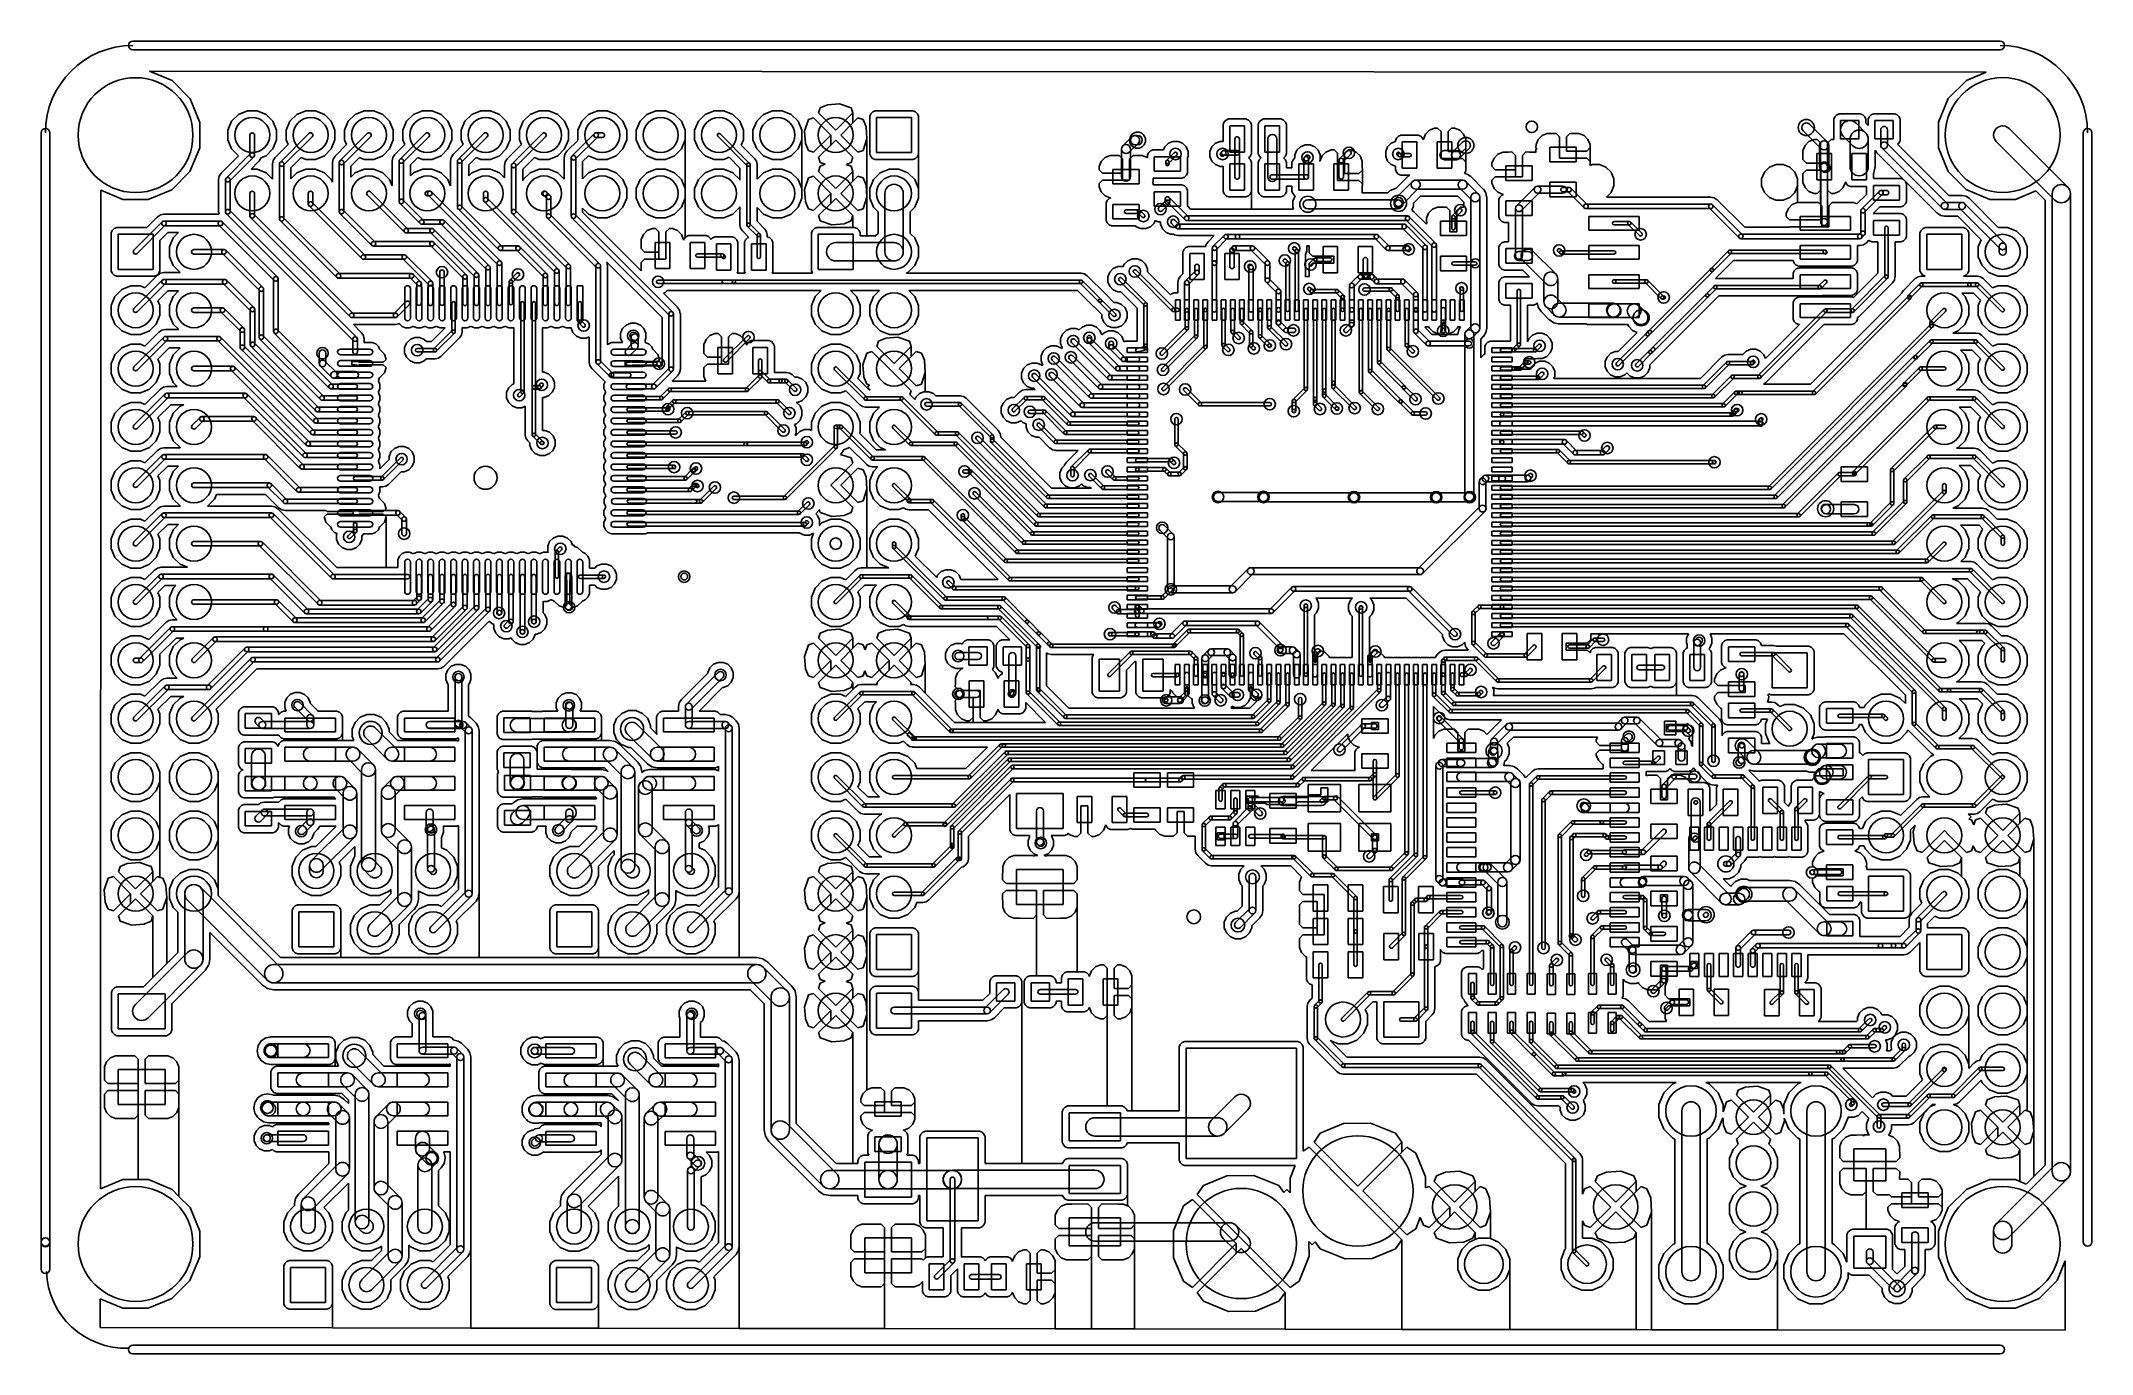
# Model space of a CAD drawing. Extents: x 32880 to 68030, y 27285 to 49782.
import ezdxf

# ---------------------------------------------------------------- set-up
doc = ezdxf.new("R2010")
doc.units = 0
doc.layers.add('BLACK', color=1, linetype='CONTINUOUS')

msp = doc.modelspace()

# ---------------------------------------------------------------- linework, layer by layer
at = {"layer": 'BLACK'}
for p, q in [((34455, 49782), (66455, 49782)), ((34455, 49632), (66455, 49632)), ((35125, 49103), (34737, 49265)), ((34737, 49265), (66216, 49246)), ((35125, 49103), (34737, 49265)), ((34737, 49265), (66216, 49246)), ((66216, 49246), (65877, 49106)), ((66216, 49246), (65877, 49106)), ((35435, 48793), (35125, 49103)), ((35435, 48793), (35125, 49103)), ((65877, 49106), (65567, 48796)), ((65877, 49106), (65567, 48796)), ((35602, 48388), (35435, 48793)), ((35602, 48388), (35435, 48793)), ((36263, 48524), (36146, 48407)), ((36263, 48524), (36146, 48407)), ((36417, 48588), (36263, 48524)), ((36417, 48588), (36263, 48524)), ((36583, 48588), (36417, 48588)), ((36583, 48588), (36417, 48588)), ((36737, 48524), (36583, 48588)), ((36737, 48524), (36583, 48588)), ((36854, 48407), (36737, 48524)), ((36854, 48407), (36737, 48524)), ((37263, 48524), (37146, 48407)), ((37263, 48524), (37146, 48407)), ((37417, 48588), (37263, 48524)), ((37417, 48588), (37263, 48524)), ((37583, 48588), (37417, 48588)), ((37583, 48588), (37417, 48588)), ((37737, 48524), (37583, 48588)), ((37737, 48524), (37583, 48588)), ((37854, 48407), (37737, 48524)), ((37854, 48407), (37737, 48524)), ((38263, 48524), (38146, 48407)), ((38263, 48524), (38146, 48407)), ((38417, 48588), (38263, 48524)), ((38417, 48588), (38263, 48524)), ((38583, 48588), (38417, 48588)), ((38583, 48588), (38417, 48588)), ((38737, 48524), (38583, 48588)), ((38737, 48524), (38583, 48588)), ((38854, 48407), (38737, 48524)), ((38854, 48407), (38737, 48524)), ((39263, 48524), (39146, 48407)), ((39263, 48524), (39146, 48407)), ((39417, 48588), (39263, 48524)), ((39417, 48588), (39263, 48524)), ((39583, 48588), (39417, 48588)), ((39583, 48588), (39417, 48588)), ((39737, 48524), (39583, 48588)), ((39737, 48524), (39583, 48588)), ((39854, 48407), (39737, 48524)), ((39854, 48407), (39737, 48524)), ((40263, 48524), (40146, 48407)), ((40263, 48524), (40146, 48407)), ((40417, 48588), (40263, 48524)), ((40417, 48588), (40263, 48524)), ((40583, 48588), (40417, 48588)), ((40583, 48588), (40417, 48588)), ((40737, 48524), (40583, 48588)), ((40737, 48524), (40583, 48588)), ((40854, 48407), (40737, 48524)), ((40854, 48407), (40737, 48524)), ((41263, 48524), (41146, 48407)), ((41263, 48524), (41146, 48407)), ((41417, 48588), (41263, 48524)), ((41417, 48588), (41263, 48524)), ((41583, 48588), (41417, 48588)), ((41583, 48588), (41417, 48588)), ((41737, 48524), (41583, 48588)), ((41737, 48524), (41583, 48588)), ((41854, 48407), (41737, 48524)), ((41854, 48407), (41737, 48524)), ((42263, 48524), (42146, 48407)), ((42263, 48524), (42146, 48407)), ((42417, 48588), (42263, 48524)), ((42417, 48588), (42263, 48524)), ((42583, 48588), (42417, 48588)), ((42583, 48588), (42417, 48588)), ((42737, 48524), (42583, 48588)), ((42737, 48524), (42583, 48588)), ((42854, 48407), (42737, 48524)), ((42854, 48407), (42737, 48524)), ((43263, 48524), (43146, 48407)), ((43263, 48524), (43146, 48407)), ((43417, 48588), (43263, 48524)), ((43417, 48588), (43263, 48524)), ((43583, 48588), (43417, 48588)), ((43583, 48588), (43417, 48588)), ((43737, 48524), (43583, 48588)), ((43737, 48524), (43583, 48588)), ((43854, 48407), (43737, 48524)), ((43854, 48407), (43737, 48524)), ((44263, 48524), (44146, 48407)), ((44263, 48524), (44146, 48407)), ((44417, 48588), (44263, 48524)), ((44417, 48588), (44263, 48524)), ((44583, 48588), (44417, 48588)), ((44583, 48588), (44417, 48588)), ((44737, 48524), (44583, 48588)), ((44737, 48524), (44583, 48588)), ((44854, 48407), (44737, 48524)), ((44854, 48407), (44737, 48524)), ((45263, 48524), (45146, 48407)), ((45263, 48524), (45146, 48407)), ((45417, 48588), (45263, 48524)), ((45417, 48588), (45263, 48524)), ((45583, 48588), (45417, 48588)), ((45583, 48588), (45417, 48588)), ((45737, 48524), (45583, 48588)), ((45737, 48524), (45583, 48588)), ((45854, 48407), (45737, 48524)), ((45854, 48407), (45737, 48524)), ((46234, 48638), (46206, 48549)), ((46234, 48638), (46206, 48549)), ((46206, 48549), (46500, 48255)), ((46206, 48549), (46500, 48255)), ((46357, 48689), (46234, 48638)), ((46357, 48689), (46234, 48638)), ((46566, 48705), (46357, 48689)), ((46566, 48705), (46357, 48689)), ((46500, 48255), (46794, 48549)), ((46500, 48255), (46794, 48549)), ((46766, 48638), (46566, 48705)), ((46766, 48638), (46566, 48705)), ((46794, 48549), (46766, 48638)), ((46794, 48549), (46766, 48638)), ((46794, 48379), (46794, 48549)), ((46794, 48549), (46794, 48379)), ((46794, 48379), (46794, 48549)), ((46794, 48549), (46794, 48379)), ((47100, 48537), (47082, 48494)), ((47100, 48537), (47082, 48494)), ((47134, 48570), (47100, 48537)), ((47134, 48570), (47100, 48537)), ((47177, 48588), (47134, 48570)), ((47177, 48588), (47134, 48570)), ((47777, 48588), (47177, 48588)), ((47777, 48588), (47177, 48588)), ((47824, 48588), (47777, 48588)), ((47824, 48588), (47777, 48588)), ((47867, 48570), (47824, 48588)), ((47867, 48570), (47824, 48588)), ((47900, 48536), (47867, 48570)), ((47900, 48536), (47867, 48570)), ((47918, 48493), (47900, 48536)), ((47918, 48493), (47900, 48536)), ((63655, 48518), (63621, 48485)), ((63655, 48518), (63621, 48485)), ((63698, 48536), (63655, 48518)), ((63698, 48536), (63655, 48518)), ((64012, 48536), (63698, 48536)), ((64012, 48536), (63698, 48536)), ((64059, 48536), (64012, 48536)), ((64059, 48536), (64012, 48536)), ((64102, 48518), (64059, 48536)), ((64102, 48518), (64059, 48536)), ((64135, 48484), (64102, 48518)), ((64135, 48484), (64102, 48518)), ((64245, 48518), (64211, 48485)), ((64245, 48518), (64211, 48485)), ((64288, 48536), (64245, 48518)), ((64288, 48536), (64245, 48518)), ((64602, 48536), (64288, 48536)), ((64602, 48536), (64288, 48536)), ((64649, 48536), (64602, 48536)), ((64649, 48536), (64602, 48536)), ((64692, 48518), (64649, 48536)), ((64692, 48518), (64649, 48536)), ((64725, 48484), (64692, 48518)), ((64725, 48484), (64692, 48518)), ((65567, 48796), (65398, 48391)), ((65567, 48796), (65398, 48391)), ((32880, 29207), (32880, 48207)), ((33030, 29207), (33030, 48207)), ((35602, 47950), (35602, 48388)), ((35602, 47950), (35602, 48388)), ((36146, 48407), (36082, 48253)), ((36146, 48407), (36082, 48253)), ((36082, 48253), (36082, 48087)), ((36082, 48253), (36082, 48087)), ((36461, 47828), (36461, 48170)), ((36539, 47828), (36539, 48170)), ((36918, 48253), (36854, 48407)), ((36918, 48253), (36854, 48407)), ((36918, 48087), (36918, 48253)), ((36918, 48087), (36918, 48253)), ((36977, 47703), (37472, 48198)), ((37146, 48407), (37082, 48253)), ((37146, 48407), (37082, 48253)), ((37082, 48253), (37082, 48087)), ((37082, 48253), (37082, 48087)), ((37918, 48253), (37854, 48407)), ((37918, 48253), (37854, 48407)), ((37918, 48087), (37918, 48253)), ((37918, 48087), (37918, 48253)), ((38003, 47728), (38472, 48197)), ((38146, 48407), (38082, 48253)), ((38146, 48407), (38082, 48253)), ((38082, 48253), (38082, 48087)), ((38082, 48253), (38082, 48087)), ((38918, 48253), (38854, 48407)), ((38918, 48253), (38854, 48407)), ((38918, 48087), (38918, 48253)), ((38918, 48087), (38918, 48253)), ((39027, 47754), (39471, 48198)), ((39146, 48407), (39082, 48253)), ((39146, 48407), (39082, 48253)), ((39082, 48253), (39082, 48087)), ((39082, 48253), (39082, 48087)), ((39918, 48253), (39854, 48407)), ((39918, 48253), (39854, 48407)), ((39918, 48087), (39918, 48253)), ((39918, 48087), (39918, 48253)), ((40027, 47754), (40471, 48198)), ((40146, 48407), (40082, 48253)), ((40146, 48407), (40082, 48253)), ((40082, 48253), (40082, 48087)), ((40082, 48253), (40082, 48087)), ((40918, 48253), (40854, 48407)), ((40918, 48253), (40854, 48407)), ((40918, 48087), (40918, 48253)), ((40918, 48087), (40918, 48253)), ((40953, 47678), (41472, 48197)), ((41146, 48407), (41082, 48253)), ((41146, 48407), (41082, 48253)), ((41082, 48253), (41082, 48087)), ((41082, 48253), (41082, 48087)), ((41918, 48253), (41854, 48407)), ((41918, 48253), (41854, 48407)), ((41918, 48087), (41918, 48253)), ((41918, 48087), (41918, 48253)), ((42365, 48197), (41978, 47810)), ((42146, 48407), (42082, 48253)), ((42146, 48407), (42082, 48253)), ((42082, 48253), (42082, 48087)), ((42082, 48253), (42082, 48087)), ((42393, 48209), (42499, 48209)), ((42918, 48253), (42854, 48407)), ((42918, 48253), (42854, 48407)), ((42918, 48087), (42918, 48253)), ((42918, 48087), (42918, 48253)), ((43146, 48407), (43082, 48253)), ((43146, 48407), (43082, 48253)), ((43082, 48253), (43082, 48087)), ((43082, 48253), (43082, 48087)), ((43918, 48253), (43854, 48407)), ((43918, 48253), (43854, 48407)), ((43918, 48087), (43918, 48253)), ((43918, 48087), (43918, 48253)), ((44146, 48407), (44082, 48253)), ((44146, 48407), (44082, 48253)), ((44082, 48253), (44082, 48087)), ((44082, 48253), (44082, 48087)), ((45025, 47686), (44520, 48191)), ((44918, 48253), (44854, 48407)), ((44918, 48253), (44854, 48407)), ((44918, 48087), (44918, 48253)), ((44918, 48087), (44918, 48253)), ((45146, 48407), (45082, 48253)), ((45146, 48407), (45082, 48253)), ((45082, 48253), (45082, 48087)), ((45082, 48253), (45082, 48087)), ((45918, 48253), (45854, 48407)), ((45918, 48253), (45854, 48407)), ((45918, 48087), (45918, 48253)), ((45918, 48087), (45918, 48253)), ((46032, 48436), (45965, 48236)), ((46032, 48436), (45965, 48236)), ((45965, 48236), (45981, 48027)), ((45965, 48236), (45981, 48027)), ((46121, 48464), (46032, 48436)), ((46121, 48464), (46032, 48436)), ((46415, 48170), (46121, 48464)), ((46415, 48170), (46121, 48464)), ((46121, 47876), (46415, 48170)), ((46121, 47876), (46415, 48170)), ((46415, 48000), (46415, 48170)), ((46415, 48170), (46415, 48000)), ((46415, 48000), (46415, 48170)), ((46415, 48170), (46415, 48000)), ((46794, 48379), (46585, 48170)), ((46794, 48379), (46585, 48170)), ((46585, 48170), (46879, 47876)), ((46585, 48170), (46879, 47876)), ((46879, 48464), (46794, 48379)), ((46879, 48464), (46794, 48379)), ((46968, 48436), (46879, 48464)), ((46968, 48436), (46879, 48464)), ((47019, 48313), (46968, 48436)), ((47019, 48313), (46968, 48436)), ((47035, 48104), (47019, 48313)), ((47035, 48104), (47019, 48313)), ((47082, 48494), (47082, 48447)), ((47082, 48494), (47082, 48447)), ((47082, 48447), (47082, 47847)), ((47082, 48447), (47082, 47847)), ((47800, 48470), (47200, 48470)), ((47200, 48470), (47200, 47870)), ((47800, 47870), (47800, 48470)), ((47918, 47893), (47918, 48493)), ((47918, 47893), (47918, 48493)), ((51629, 48161), (51673, 48161)), ((53156, 48395), (53138, 48352)), ((53156, 48395), (53138, 48352)), ((53138, 48352), (53138, 48305)), ((53138, 48352), (53138, 48305)), ((53138, 48305), (53138, 48063)), ((53138, 48305), (53138, 48063)), ((53190, 48428), (53156, 48395)), ((53190, 48428), (53156, 48395)), ((53233, 48446), (53190, 48428)), ((53233, 48446), (53190, 48428)), ((53483, 48446), (53233, 48446)), ((53483, 48446), (53233, 48446)), ((53506, 48328), (53256, 48328)), ((53256, 48328), (53256, 47878)), ((53530, 48446), (53483, 48446)), ((53530, 48446), (53483, 48446)), ((53506, 47878), (53506, 48328)), ((53573, 48428), (53530, 48446)), ((53573, 48428), (53530, 48446)), ((53606, 48394), (53573, 48428)), ((53606, 48394), (53573, 48428)), ((53624, 48351), (53606, 48394)), ((53624, 48351), (53606, 48394)), ((53624, 47901), (53624, 48351)), ((53624, 47901), (53624, 48351)), ((53756, 48395), (53738, 48352)), ((53756, 48395), (53738, 48352)), ((53738, 48352), (53738, 48305)), ((53738, 48352), (53738, 48305)), ((53738, 48305), (53738, 47855)), ((53738, 48305), (53738, 47855)), ((53790, 48428), (53756, 48395)), ((53790, 48428), (53756, 48395)), ((53833, 48446), (53790, 48428)), ((53833, 48446), (53790, 48428)), ((54083, 48446), (53833, 48446)), ((54083, 48446), (53833, 48446)), ((54106, 48328), (53856, 48328)), ((53856, 48328), (53856, 47878)), ((54130, 48446), (54083, 48446)), ((54130, 48446), (54083, 48446)), ((54106, 47878), (54106, 48328)), ((54173, 48428), (54130, 48446)), ((54173, 48428), (54130, 48446)), ((54206, 48394), (54173, 48428)), ((54206, 48394), (54173, 48428)), ((54224, 48351), (54206, 48394)), ((54224, 48351), (54206, 48394)), ((54224, 47901), (54224, 48351)), ((54224, 47901), (54224, 48351)), ((56186, 48170), (56143, 48152)), ((56186, 48170), (56143, 48152)), ((56436, 48170), (56186, 48170)), ((56436, 48170), (56186, 48170)), ((56483, 48170), (56436, 48170)), ((56483, 48170), (56436, 48170)), ((56526, 48152), (56483, 48170)), ((56526, 48152), (56483, 48170)), ((56607, 48187), (56571, 48100)), ((56607, 48187), (56571, 48100)), ((56674, 48254), (56607, 48187)), ((56674, 48254), (56607, 48187)), ((56762, 48290), (56674, 48254)), ((56762, 48290), (56674, 48254)), ((56815, 48291), (56762, 48290)), ((56815, 48291), (56762, 48290)), ((56874, 48232), (56815, 48291)), ((56874, 48232), (56815, 48291)), ((56874, 47927), (56874, 48232)), ((56874, 47927), (56874, 48232)), ((57053, 48291), (56994, 48232)), ((57053, 48291), (56994, 48232)), ((56994, 48232), (56994, 47887)), ((56994, 48232), (56994, 47887)), ((57106, 48290), (57053, 48291)), ((57106, 48290), (57053, 48291)), ((57194, 48254), (57106, 48290)), ((57194, 48254), (57106, 48290)), ((57261, 48187), (57194, 48254)), ((57261, 48187), (57194, 48254)), ((57297, 48100), (57261, 48187)), ((57297, 48100), (57261, 48187)), ((58605, 48163), (58538, 48096)), ((58605, 48163), (58538, 48096)), ((58692, 48199), (58605, 48163)), ((58692, 48199), (58605, 48163)), ((58787, 48199), (58692, 48199)), ((58787, 48199), (58692, 48199)), ((58846, 48200), (58787, 48199)), ((58846, 48200), (58787, 48199)), ((58905, 48141), (58846, 48200)), ((58905, 48141), (58846, 48200)), ((59084, 48200), (59025, 48141)), ((59084, 48200), (59025, 48141)), ((59143, 48199), (59084, 48200)), ((59143, 48199), (59084, 48200)), ((59238, 48199), (59143, 48199)), ((59238, 48199), (59143, 48199)), ((59325, 48163), (59238, 48199)), ((59325, 48163), (59238, 48199)), ((59392, 48096), (59325, 48163)), ((59392, 48096), (59325, 48163)), ((63385, 47939), (63079, 48245)), ((63495, 48049), (63189, 48355)), ((63621, 48485), (63603, 48442)), ((63621, 48485), (63603, 48442)), ((63603, 48442), (63603, 48395)), ((63603, 48442), (63603, 48395)), ((63603, 48395), (63603, 48095)), ((63603, 48395), (63603, 48095)), ((64035, 48418), (63721, 48418)), ((63721, 48418), (63721, 48104)), ((64151, 48210), (63989, 48372)), ((64035, 48104), (64035, 48418)), ((64153, 48441), (64135, 48484)), ((64153, 48441), (64135, 48484)), ((64153, 48375), (64153, 48441)), ((64153, 48375), (64153, 48441)), ((64193, 48335), (64153, 48375)), ((64193, 48335), (64153, 48375)), ((64211, 48485), (64193, 48442)), ((64211, 48485), (64193, 48442)), ((64193, 48442), (64193, 48395)), ((64193, 48442), (64193, 48395)), ((64193, 48395), (64193, 48335)), ((64193, 48395), (64193, 48335)), ((64625, 48418), (64311, 48418)), ((64311, 48418), (64311, 48104)), ((64409, 47995), (64409, 48261)), ((64527, 47995), (64527, 48261)), ((64625, 48104), (64625, 48418)), ((64743, 48441), (64725, 48484)), ((64743, 48441), (64725, 48484)), ((64743, 48127), (64743, 48441)), ((64743, 48127), (64743, 48441)), ((65398, 48391), (65398, 47953)), ((65398, 48391), (65398, 47953)), ((67615, 47278), (66611, 48282)), ((67880, 29207), (67880, 48207)), ((68030, 29207), (68030, 48207)), ((35433, 47545), (35602, 47950)), ((35433, 47545), (35602, 47950)), ((36265, 47815), (35969, 47518)), ((36265, 47815), (35969, 47518)), ((36053, 47435), (36472, 47854)), ((36082, 48087), (36146, 47933)), ((36082, 48087), (36146, 47933)), ((36146, 47933), (36263, 47816)), ((36146, 47933), (36263, 47816)), ((36263, 47816), (36265, 47815)), ((36263, 47816), (36265, 47815)), ((36647, 47779), (36737, 47816)), ((36647, 47779), (36737, 47816)), ((36737, 47816), (36854, 47933)), ((36737, 47816), (36854, 47933)), ((36854, 47933), (36918, 48087)), ((36854, 47933), (36918, 48087)), ((37115, 48008), (36894, 47786)), ((37115, 48008), (36894, 47786)), ((37032, 47648), (37527, 48143)), ((37082, 48087), (37115, 48008)), ((37082, 48087), (37115, 48008)), ((37583, 47752), (37737, 47816)), ((37583, 47752), (37737, 47816)), ((37737, 47816), (37854, 47933)), ((37737, 47816), (37854, 47933)), ((37854, 47933), (37918, 48087)), ((37854, 47933), (37918, 48087)), ((37919, 47811), (37885, 47760)), ((37919, 47811), (37885, 47760)), ((38115, 48008), (37919, 47811)), ((38115, 48008), (37919, 47811)), ((38058, 47673), (38527, 48142)), ((38082, 48087), (38115, 48008)), ((38082, 48087), (38115, 48008)), ((38583, 47752), (38737, 47816)), ((38583, 47752), (38737, 47816)), ((38737, 47816), (38854, 47933)), ((38737, 47816), (38854, 47933)), ((38854, 47933), (38918, 48087)), ((38854, 47933), (38918, 48087)), ((38944, 47836), (38910, 47785)), ((38944, 47836), (38910, 47785)), ((39115, 48008), (38944, 47836)), ((39115, 48008), (38944, 47836)), ((39082, 48087), (39115, 48008)), ((39082, 48087), (39115, 48008)), ((39083, 47698), (39527, 48142)), ((39583, 47752), (39737, 47816)), ((39583, 47752), (39737, 47816)), ((39737, 47816), (39854, 47933)), ((39737, 47816), (39854, 47933)), ((39854, 47933), (39918, 48087)), ((39854, 47933), (39918, 48087)), ((39944, 47836), (39910, 47785)), ((39944, 47836), (39910, 47785)), ((40115, 48008), (39944, 47836)), ((40115, 48008), (39944, 47836)), ((40082, 48087), (40115, 48008)), ((40082, 48087), (40115, 48008)), ((40083, 47698), (40527, 48142)), ((40583, 47752), (40737, 47816)), ((40583, 47752), (40737, 47816)), ((40737, 47816), (40854, 47933)), ((40737, 47816), (40854, 47933)), ((40854, 47933), (40918, 48087)), ((40854, 47933), (40918, 48087)), ((41115, 48008), (40869, 47761)), ((41115, 48008), (40869, 47761)), ((41008, 47623), (41527, 48142)), ((41082, 48087), (41115, 48008)), ((41082, 48087), (41115, 48008)), ((41583, 47752), (41737, 47816)), ((41583, 47752), (41737, 47816)), ((41737, 47816), (41854, 47933)), ((41737, 47816), (41854, 47933)), ((41860, 47842), (41848, 47782)), ((41860, 47842), (41848, 47782)), ((41854, 47933), (41918, 48087)), ((41854, 47933), (41918, 48087)), ((41894, 47893), (41860, 47842)), ((41894, 47893), (41860, 47842)), ((42083, 48084), (41894, 47893)), ((42083, 48084), (41894, 47893)), ((42420, 48142), (42033, 47755)), ((42082, 48087), (42083, 48084)), ((42082, 48087), (42083, 48084)), ((42162, 47717), (42262, 47817)), ((42162, 47717), (42262, 47817)), ((42262, 47817), (42263, 47816)), ((42262, 47817), (42263, 47816)), ((42263, 47816), (42417, 47752)), ((42263, 47816), (42417, 47752)), ((42393, 48131), (42499, 48131)), ((42583, 47752), (42737, 47816)), ((42583, 47752), (42737, 47816)), ((42737, 47816), (42854, 47933)), ((42737, 47816), (42854, 47933)), ((42854, 47933), (42918, 48087)), ((42854, 47933), (42918, 48087)), ((43082, 48087), (43146, 47933)), ((43082, 48087), (43146, 47933)), ((43146, 47933), (43263, 47816)), ((43146, 47933), (43263, 47816)), ((43263, 47816), (43417, 47752)), ((43263, 47816), (43417, 47752)), ((43583, 47752), (43737, 47816)), ((43583, 47752), (43737, 47816)), ((43737, 47816), (43854, 47933)), ((43737, 47816), (43854, 47933)), ((43854, 47933), (43918, 48087)), ((43854, 47933), (43918, 48087)), ((43918, 47253), (43918, 48087)), ((43918, 48087), (43918, 47253)), ((43918, 47253), (43918, 48087)), ((43918, 48087), (43918, 47253)), ((44082, 48087), (44146, 47933)), ((44082, 48087), (44146, 47933)), ((44146, 47933), (44263, 47816)), ((44146, 47933), (44263, 47816)), ((44263, 47816), (44417, 47752)), ((44263, 47816), (44417, 47752)), ((44984, 47645), (44479, 48150)), ((44880, 47998), (44918, 48087)), ((44880, 47998), (44918, 48087)), ((45109, 47769), (44880, 47998)), ((45109, 47769), (44880, 47998)), ((45082, 48087), (45146, 47933)), ((45082, 48087), (45146, 47933)), ((45146, 47933), (45263, 47816)), ((45146, 47933), (45263, 47816)), ((45263, 47816), (45417, 47752)), ((45263, 47816), (45417, 47752)), ((45583, 47752), (45737, 47816)), ((45583, 47752), (45737, 47816)), ((45737, 47816), (45854, 47933)), ((45737, 47816), (45854, 47933)), ((45854, 47933), (45918, 48087)), ((45854, 47933), (45918, 48087)), ((45918, 47253), (45918, 48087)), ((45918, 48087), (45918, 47253)), ((45918, 47253), (45918, 48087)), ((45918, 48087), (45918, 47253)), ((45981, 48027), (46032, 47904)), ((45981, 48027), (46032, 47904)), ((46032, 47904), (46121, 47876)), ((46032, 47904), (46121, 47876)), ((46415, 48000), (46206, 47791)), ((46415, 48000), (46206, 47791)), ((46500, 48085), (46415, 48000)), ((46500, 48085), (46415, 48000)), ((46794, 47791), (46500, 48085)), ((46794, 47791), (46500, 48085)), ((46879, 47876), (46968, 47904)), ((46879, 47876), (46968, 47904)), ((46968, 47904), (47035, 48104)), ((46968, 47904), (47035, 48104)), ((47035, 47104), (47035, 48104)), ((47035, 48104), (47035, 47104)), ((47035, 47104), (47035, 48104)), ((47035, 48104), (47035, 47104)), ((47082, 47847), (47100, 47804)), ((47082, 47847), (47100, 47804)), ((47100, 47804), (47133, 47770)), ((47100, 47804), (47133, 47770)), ((47200, 47870), (47800, 47870)), ((47900, 47803), (47918, 47846)), ((47900, 47803), (47918, 47846)), ((47918, 47846), (47918, 47893)), ((47918, 47846), (47918, 47893)), ((47918, 47253), (47918, 47846)), ((47918, 47846), (47918, 47253)), ((47918, 47253), (47918, 47846)), ((47918, 47846), (47918, 47253)), ((51203, 47821), (51116, 47785)), ((51203, 47821), (51116, 47785)), ((51298, 47821), (51203, 47821)), ((51298, 47821), (51203, 47821)), ((51357, 47822), (51298, 47821)), ((51357, 47822), (51298, 47821)), ((51416, 47763), (51357, 47822)), ((51416, 47763), (51357, 47822)), ((51398, 47458), (51398, 47930)), ((51420, 47986), (51573, 48139)), ((51531, 47875), (51684, 48028)), ((51595, 47822), (51536, 47763)), ((51595, 47822), (51536, 47763)), ((51554, 47458), (51554, 47930)), ((51654, 47821), (51595, 47822)), ((51654, 47821), (51595, 47822)), ((51629, 48005), (51673, 48005)), ((51749, 47821), (51654, 47821)), ((51749, 47821), (51654, 47821)), ((51836, 47785), (51749, 47821)), ((51836, 47785), (51749, 47821)), ((51860, 47867), (51842, 47824)), ((51860, 47867), (51842, 47824)), ((51842, 47824), (51842, 47779)), ((51842, 47824), (51842, 47779)), ((51894, 47900), (51860, 47867)), ((51894, 47900), (51860, 47867)), ((51937, 47918), (51894, 47900)), ((51937, 47918), (51894, 47900)), ((52118, 47918), (51937, 47918)), ((52118, 47918), (51937, 47918)), ((52140, 47969), (52118, 47918)), ((52140, 47969), (52118, 47918)), ((52201, 48030), (52140, 47969)), ((52201, 48030), (52140, 47969)), ((52165, 47730), (52302, 47867)), ((52280, 48063), (52201, 48030)), ((52280, 48063), (52201, 48030)), ((52206, 47689), (52343, 47826)), ((52366, 48063), (52280, 48063)), ((52366, 48063), (52280, 48063)), ((52445, 48030), (52366, 48063)), ((52445, 48030), (52366, 48063)), ((52506, 47969), (52445, 48030)), ((52506, 47969), (52445, 48030)), ((52539, 47890), (52506, 47969)), ((52539, 47890), (52506, 47969)), ((52528, 47778), (52539, 47804)), ((52528, 47778), (52539, 47804)), ((52539, 47804), (52539, 47890)), ((52539, 47804), (52539, 47890)), ((52947, 47969), (52914, 47890)), ((52947, 47969), (52914, 47890)), ((52914, 47890), (52914, 47804)), ((52914, 47890), (52914, 47804)), ((52914, 47804), (52947, 47725)), ((52914, 47804), (52947, 47725)), ((53008, 48030), (52947, 47969)), ((53008, 48030), (52947, 47969)), ((53087, 48063), (53008, 48030)), ((53087, 48063), (53008, 48030)), ((53138, 48063), (53087, 48063)), ((53138, 48063), (53087, 48063)), ((53103, 47875), (53122, 47894)), ((53150, 47906), (53380, 47906)), ((53150, 47828), (53380, 47828)), ((53158, 47820), (53177, 47839)), ((53256, 47878), (53506, 47878)), ((53342, 47867), (53342, 48103)), ((53342, 47453), (53342, 47867)), ((53420, 47867), (53420, 48103)), ((53420, 47453), (53420, 47867)), ((53572, 47779), (53606, 47811)), ((53572, 47779), (53606, 47811)), ((53606, 47811), (53624, 47854)), ((53606, 47811), (53624, 47854)), ((53624, 47854), (53624, 47901)), ((53624, 47854), (53624, 47901)), ((53738, 47855), (53756, 47812)), ((53738, 47855), (53756, 47812)), ((53756, 47812), (53785, 47783)), ((53756, 47812), (53785, 47783)), ((53856, 47878), (54106, 47878)), ((53903, 47453), (53903, 48103)), ((54059, 47453), (54059, 48103)), ((54177, 47783), (54206, 47811)), ((54177, 47783), (54206, 47811)), ((54206, 47811), (54224, 47854)), ((54206, 47811), (54224, 47854)), ((54224, 47854), (54224, 47901)), ((54224, 47854), (54224, 47901)), ((54404, 47910), (54371, 47831)), ((54404, 47910), (54371, 47831)), ((54371, 47831), (54371, 47778)), ((54371, 47831), (54371, 47778)), ((54465, 47971), (54404, 47910)), ((54465, 47971), (54404, 47910)), ((54544, 48004), (54465, 47971)), ((54544, 48004), (54465, 47971)), ((54534, 47792), (54558, 47816)), ((54630, 48004), (54544, 48004)), ((54630, 48004), (54544, 48004)), ((54709, 47971), (54630, 48004)), ((54709, 47971), (54630, 48004)), ((54770, 47910), (54709, 47971)), ((54770, 47910), (54709, 47971)), ((54803, 47831), (54770, 47910)), ((54803, 47831), (54770, 47910)), ((54835, 47813), (54799, 47726)), ((54835, 47813), (54799, 47726)), ((54803, 47745), (54803, 47831)), ((54803, 47745), (54803, 47831)), ((54902, 47880), (54835, 47813)), ((54902, 47880), (54835, 47813)), ((54990, 47916), (54902, 47880)), ((54990, 47916), (54902, 47880)), ((55043, 47917), (54990, 47916)), ((55043, 47917), (54990, 47916)), ((55102, 47858), (55043, 47917)), ((55102, 47858), (55043, 47917)), ((55102, 47553), (55102, 47858)), ((55102, 47553), (55102, 47858)), ((55134, 47762), (55267, 47895)), ((55189, 47707), (55322, 47840)), ((55281, 47917), (55222, 47858)), ((55281, 47917), (55222, 47858)), ((55222, 47858), (55222, 47513)), ((55222, 47858), (55222, 47513)), ((55334, 47916), (55281, 47917)), ((55334, 47916), (55281, 47917)), ((55422, 47880), (55334, 47916)), ((55422, 47880), (55334, 47916)), ((55489, 47813), (55422, 47880)), ((55489, 47813), (55422, 47880)), ((55525, 47726), (55489, 47813)), ((55525, 47726), (55489, 47813)), ((55959, 47969), (55926, 47890)), ((55959, 47969), (55926, 47890)), ((55926, 47890), (55926, 47804)), ((55926, 47890), (55926, 47804)), ((55926, 47804), (55959, 47725)), ((55926, 47804), (55959, 47725)), ((56020, 48030), (55959, 47969)), ((56020, 48030), (55959, 47969)), ((56091, 48060), (56020, 48030)), ((56091, 48060), (56020, 48030)), ((56109, 48119), (56091, 48076)), ((56109, 48119), (56091, 48076)), ((56091, 48076), (56091, 48060)), ((56091, 48076), (56091, 48060)), ((56143, 48152), (56109, 48119)), ((56143, 48152), (56109, 48119)), ((56141, 47807), (56122, 47826)), ((56162, 47856), (56334, 47856)), ((56182, 47848), (56163, 47867)), ((56209, 48052), (56209, 47602)), ((56459, 48052), (56209, 48052)), ((56459, 47602), (56459, 48052)), ((56559, 48118), (56526, 48152)), ((56559, 48118), (56526, 48152)), ((56571, 48090), (56559, 48118)), ((56571, 48090), (56559, 48118)), ((56571, 48100), (56571, 48090)), ((56571, 48100), (56571, 48090)), ((56809, 48052), (56809, 47602)), ((57059, 48052), (56809, 48052)), ((56874, 47887), (56874, 47927)), ((56874, 47887), (56874, 47927)), ((56874, 47767), (56874, 47887)), ((56874, 47767), (56874, 47887)), ((56934, 47905), (57132, 47905)), ((56994, 47887), (57239, 47887)), ((56994, 47887), (57239, 47887)), ((57059, 47602), (57059, 48052)), ((57078, 47882), (57244, 48048)), ((57188, 47772), (57354, 47938)), ((57239, 47887), (57298, 47946)), ((57239, 47887), (57298, 47946)), ((57297, 48005), (57297, 48100)), ((57297, 48005), (57297, 48100)), ((57298, 47946), (57297, 48005)), ((57298, 47946), (57297, 48005)), ((57298, 47708), (57298, 47946)), ((57298, 47946), (57298, 47708)), ((57298, 47708), (57298, 47946)), ((57298, 47946), (57298, 47708)), ((57849, 47844), (57782, 47777)), ((57849, 47844), (57782, 47777)), ((57936, 47880), (57849, 47844)), ((57936, 47880), (57849, 47844)), ((58031, 47880), (57936, 47880)), ((58031, 47880), (57936, 47880)), ((58090, 47881), (58031, 47880)), ((58090, 47881), (58031, 47880)), ((58149, 47822), (58090, 47881)), ((58149, 47822), (58090, 47881)), ((58149, 47577), (58149, 47822)), ((58149, 47577), (58149, 47822)), ((58328, 47881), (58269, 47822)), ((58328, 47881), (58269, 47822)), ((58269, 47822), (58269, 47617)), ((58269, 47822), (58269, 47617)), ((58387, 47880), (58328, 47881)), ((58387, 47880), (58328, 47881)), ((58482, 47880), (58387, 47880)), ((58482, 47880), (58387, 47880)), ((58501, 47873), (58482, 47880)), ((58501, 47873), (58482, 47880)), ((58502, 48008), (58501, 47955)), ((58502, 48008), (58501, 47955)), ((58501, 47955), (58520, 47936)), ((58501, 47955), (58520, 47936)), ((58520, 47936), (58501, 47936)), ((58501, 47936), (58501, 47873)), ((58520, 47936), (58501, 47936)), ((58501, 47936), (58501, 47873)), ((58538, 48096), (58502, 48008)), ((58538, 48096), (58502, 48008)), ((59190, 47961), (58740, 47961)), ((58740, 47961), (58740, 47711)), ((58905, 47936), (58905, 48141)), ((58905, 47936), (58905, 48141)), ((58905, 47896), (58905, 47936)), ((58905, 47896), (58905, 47936)), ((58905, 47776), (58905, 47896)), ((58905, 47776), (58905, 47896)), ((59025, 48141), (59025, 47896)), ((59025, 48141), (59025, 47896)), ((59025, 47896), (59370, 47896)), ((59025, 47896), (59370, 47896)), ((59190, 47711), (59190, 47961)), ((59370, 47896), (59429, 47955)), ((59370, 47896), (59429, 47955)), ((59428, 48008), (59392, 48096)), ((59428, 48008), (59392, 48096)), ((59429, 47955), (59428, 48008)), ((59429, 47955), (59428, 48008)), ((59429, 47717), (59429, 47955)), ((59429, 47955), (59429, 47717)), ((59429, 47717), (59429, 47955)), ((59429, 47955), (59429, 47717)), ((63077, 47809), (63076, 47750)), ((63077, 47809), (63076, 47750)), ((63113, 47991), (63077, 47904)), ((63113, 47991), (63077, 47904)), ((63077, 47904), (63077, 47809)), ((63077, 47904), (63077, 47809)), ((63180, 48058), (63113, 47991)), ((63180, 48058), (63113, 47991)), ((63268, 48094), (63180, 48058)), ((63268, 48094), (63180, 48058)), ((63321, 48095), (63268, 48094)), ((63321, 48095), (63268, 48094)), ((63565, 47856), (63315, 47856)), ((63315, 47856), (63315, 47406)), ((63380, 48036), (63321, 48095)), ((63380, 48036), (63321, 48095)), ((63362, 47632), (63362, 47994)), ((63380, 47691), (63380, 48036)), ((63380, 47691), (63380, 48036)), ((63559, 48095), (63500, 48036)), ((63559, 48095), (63500, 48036)), ((63500, 48036), (63500, 47731)), ((63500, 48036), (63500, 47731)), ((63518, 47632), (63518, 47994)), ((63603, 48095), (63559, 48095)), ((63603, 48095), (63559, 48095)), ((63565, 47406), (63565, 47856)), ((63721, 48104), (64035, 48104)), ((63929, 47988), (63767, 48150)), ((63883, 47631), (63883, 48099)), ((64165, 47856), (63915, 47856)), ((63915, 47856), (63915, 47406)), ((64165, 47406), (64165, 47856)), ((64197, 47631), (64197, 48099)), ((64311, 48104), (64625, 48104)), ((64315, 47631), (64315, 47910)), ((64315, 47910), (64343, 47869)), ((64315, 47631), (64315, 47910)), ((64315, 47910), (64343, 47869)), ((64343, 47869), (65379, 46832)), ((64343, 47869), (65379, 46832)), ((65463, 46916), (64426, 47953)), ((65546, 46999), (64509, 48036)), ((64699, 48013), (64725, 48037)), ((64699, 48013), (64725, 48037)), ((65578, 47134), (64699, 48013)), ((65578, 47134), (64699, 48013)), ((64725, 48037), (64743, 48080)), ((64725, 48037), (64743, 48080)), ((64743, 48080), (64743, 48127)), ((64743, 48080), (64743, 48127)), ((65398, 47953), (65565, 47548)), ((65398, 47953), (65565, 47548)), ((67393, 47056), (66389, 48060)), ((35123, 47235), (35433, 47545)), ((35123, 47235), (35433, 47545)), ((35935, 47467), (35923, 47407)), ((35935, 47467), (35923, 47407)), ((35969, 47518), (35935, 47467)), ((35969, 47518), (35935, 47467)), ((36108, 47380), (36527, 47799)), ((36483, 47588), (36610, 47715)), ((36483, 47588), (36610, 47715)), ((36583, 47588), (36483, 47588)), ((36583, 47588), (36483, 47588)), ((36737, 47524), (36583, 47588)), ((36737, 47524), (36583, 47588)), ((36610, 47715), (36610, 47716)), ((36610, 47716), (36611, 47716)), ((36610, 47715), (36610, 47716)), ((36610, 47716), (36611, 47716)), ((36611, 47716), (36644, 47766)), ((36611, 47716), (36644, 47766)), ((36644, 47766), (36645, 47767)), ((36644, 47766), (36645, 47767)), ((36645, 47767), (36647, 47779)), ((36645, 47767), (36647, 47779)), ((36848, 47413), (36737, 47524)), ((36848, 47413), (36737, 47524)), ((36860, 47735), (36848, 47675)), ((36860, 47735), (36848, 47675)), ((36848, 47675), (36848, 47413)), ((36848, 47675), (36848, 47413)), ((36894, 47786), (36860, 47735)), ((36894, 47786), (36860, 47735)), ((36966, 46733), (36966, 47675)), ((37044, 46733), (37044, 47675)), ((37162, 47610), (37337, 47786)), ((37162, 47610), (37337, 47786)), ((37162, 47423), (37162, 47610)), ((37162, 47423), (37162, 47610)), ((37263, 47524), (37162, 47423)), ((37263, 47524), (37162, 47423)), ((37417, 47588), (37263, 47524)), ((37417, 47588), (37263, 47524)), ((37337, 47786), (37417, 47752)), ((37337, 47786), (37417, 47752)), ((37417, 47752), (37583, 47752)), ((37417, 47752), (37583, 47752)), ((37583, 47588), (37417, 47588)), ((37583, 47588), (37417, 47588)), ((37737, 47524), (37583, 47588)), ((37737, 47524), (37583, 47588)), ((37854, 47407), (37737, 47524)), ((37854, 47407), (37737, 47524)), ((37885, 47760), (37873, 47700)), ((37885, 47760), (37873, 47700)), ((37873, 47700), (37873, 47362)), ((37873, 47700), (37873, 47362)), ((37991, 46858), (37991, 47700)), ((38069, 46858), (38069, 47700)), ((38187, 47635), (38337, 47786)), ((38187, 47635), (38337, 47786)), ((38187, 47448), (38187, 47635)), ((38187, 47448), (38187, 47635)), ((38263, 47524), (38187, 47448)), ((38263, 47524), (38187, 47448)), ((38417, 47588), (38263, 47524)), ((38417, 47588), (38263, 47524)), ((38337, 47786), (38417, 47752)), ((38337, 47786), (38417, 47752)), ((38417, 47752), (38583, 47752)), ((38417, 47752), (38583, 47752)), ((38583, 47588), (38417, 47588)), ((38583, 47588), (38417, 47588)), ((38737, 47524), (38583, 47588)), ((38737, 47524), (38583, 47588)), ((38854, 47407), (38737, 47524)), ((38854, 47407), (38737, 47524)), ((38910, 47785), (38898, 47725)), ((38910, 47785), (38898, 47725)), ((38898, 47725), (38898, 47302)), ((38898, 47725), (38898, 47302)), ((39016, 47033), (39016, 47725)), ((39094, 47033), (39094, 47725)), ((39212, 47660), (39337, 47786)), ((39212, 47660), (39337, 47786)), ((39212, 47473), (39212, 47660)), ((39212, 47473), (39212, 47660)), ((39263, 47524), (39212, 47473)), ((39263, 47524), (39212, 47473)), ((39417, 47588), (39263, 47524)), ((39417, 47588), (39263, 47524)), ((39337, 47786), (39417, 47752)), ((39337, 47786), (39417, 47752)), ((39417, 47752), (39583, 47752)), ((39417, 47752), (39583, 47752)), ((39583, 47588), (39417, 47588)), ((39583, 47588), (39417, 47588)), ((39737, 47524), (39583, 47588)), ((39737, 47524), (39583, 47588)), ((39854, 47407), (39737, 47524)), ((39854, 47407), (39737, 47524)), ((39910, 47785), (39898, 47725)), ((39910, 47785), (39898, 47725)), ((39898, 47725), (39898, 47302)), ((39898, 47725), (39898, 47302)), ((40016, 46933), (40016, 47725)), ((40094, 46933), (40094, 47725)), ((40212, 47660), (40337, 47786)), ((40212, 47660), (40337, 47786)), ((40212, 47473), (40212, 47660)), ((40212, 47473), (40212, 47660)), ((40263, 47524), (40212, 47473)), ((40263, 47524), (40212, 47473)), ((40417, 47588), (40263, 47524)), ((40417, 47588), (40263, 47524)), ((40337, 47786), (40417, 47752)), ((40337, 47786), (40417, 47752)), ((40417, 47752), (40583, 47752)), ((40417, 47752), (40583, 47752)), ((40583, 47588), (40417, 47588)), ((40583, 47588), (40417, 47588)), ((40737, 47524), (40583, 47588)), ((40737, 47524), (40583, 47588)), ((40823, 47438), (40737, 47524)), ((40823, 47438), (40737, 47524)), ((40835, 47710), (40823, 47650)), ((40835, 47710), (40823, 47650)), ((40823, 47650), (40823, 47438)), ((40823, 47650), (40823, 47438)), ((40869, 47761), (40835, 47710)), ((40869, 47761), (40835, 47710)), ((40941, 46858), (40941, 47650)), ((41019, 46858), (41019, 47650)), ((41137, 47585), (41337, 47786)), ((41137, 47585), (41337, 47786)), ((41137, 47386), (41137, 47585)), ((41137, 47386), (41137, 47585)), ((41263, 47524), (41146, 47407)), ((41263, 47524), (41146, 47407)), ((41417, 47588), (41263, 47524)), ((41417, 47588), (41263, 47524)), ((41337, 47786), (41417, 47752)), ((41337, 47786), (41417, 47752)), ((41417, 47752), (41583, 47752)), ((41417, 47752), (41583, 47752)), ((41583, 47588), (41417, 47588)), ((41583, 47588), (41417, 47588)), ((41737, 47524), (41583, 47588)), ((41737, 47524), (41583, 47588)), ((41848, 47413), (41737, 47524)), ((41848, 47413), (41737, 47524)), ((41848, 47782), (41848, 47413)), ((41848, 47782), (41848, 47413)), ((41966, 46782), (41966, 47782)), ((42044, 46782), (42044, 47782)), ((42162, 47423), (42162, 47717)), ((42162, 47423), (42162, 47717)), ((42263, 47524), (42162, 47423)), ((42263, 47524), (42162, 47423)), ((42417, 47588), (42263, 47524)), ((42417, 47588), (42263, 47524)), ((42417, 47752), (42583, 47752)), ((42417, 47752), (42583, 47752)), ((42583, 47588), (42417, 47588)), ((42583, 47588), (42417, 47588)), ((42737, 47524), (42583, 47588)), ((42737, 47524), (42583, 47588)), ((42854, 47407), (42737, 47524)), ((42854, 47407), (42737, 47524)), ((43263, 47524), (43146, 47407)), ((43263, 47524), (43146, 47407)), ((43417, 47588), (43263, 47524)), ((43417, 47588), (43263, 47524)), ((43417, 47752), (43583, 47752)), ((43417, 47752), (43583, 47752)), ((43583, 47588), (43417, 47588)), ((43583, 47588), (43417, 47588)), ((43737, 47524), (43583, 47588)), ((43737, 47524), (43583, 47588)), ((43854, 47407), (43737, 47524)), ((43854, 47407), (43737, 47524)), ((44263, 47524), (44146, 47407)), ((44263, 47524), (44146, 47407)), ((44417, 47588), (44263, 47524)), ((44417, 47588), (44263, 47524)), ((44417, 47752), (44583, 47752)), ((44417, 47752), (44583, 47752)), ((44583, 47588), (44417, 47588)), ((44583, 47588), (44417, 47588)), ((44583, 47752), (44672, 47790)), ((44583, 47752), (44672, 47790)), ((44737, 47524), (44583, 47588)), ((44737, 47524), (44583, 47588)), ((44672, 47790), (44858, 47604)), ((44672, 47790), (44858, 47604)), ((44854, 47407), (44737, 47524)), ((44854, 47407), (44737, 47524)), ((44858, 47604), (44858, 47398)), ((44858, 47604), (44858, 47398)), ((44976, 46633), (44976, 47665)), ((45034, 46633), (45034, 47665)), ((45141, 47722), (45109, 47769)), ((45141, 47722), (45109, 47769)), ((45141, 47721), (45141, 47722)), ((45141, 47721), (45141, 47722)), ((45152, 47665), (45141, 47721)), ((45152, 47665), (45141, 47721)), ((45152, 47413), (45152, 47665)), ((45152, 47413), (45152, 47665)), ((45263, 47524), (45152, 47413)), ((45263, 47524), (45152, 47413)), ((45417, 47588), (45263, 47524)), ((45417, 47588), (45263, 47524)), ((45417, 47752), (45583, 47752)), ((45417, 47752), (45583, 47752)), ((45583, 47588), (45417, 47588)), ((45583, 47588), (45417, 47588)), ((45737, 47524), (45583, 47588)), ((45737, 47524), (45583, 47588)), ((45854, 47407), (45737, 47524)), ((45854, 47407), (45737, 47524)), ((46121, 47464), (46032, 47436)), ((46121, 47464), (46032, 47436)), ((46415, 47170), (46121, 47464)), ((46415, 47170), (46121, 47464)), ((46206, 47791), (46234, 47702)), ((46206, 47791), (46234, 47702)), ((46234, 47638), (46206, 47549)), ((46234, 47638), (46206, 47549)), ((46206, 47549), (46500, 47255)), ((46206, 47549), (46500, 47255)), ((46234, 47702), (46319, 47674)), ((46234, 47702), (46319, 47674)), ((46319, 47674), (46234, 47638)), ((46319, 47674), (46234, 47638)), ((46500, 47255), (46794, 47549)), ((46500, 47255), (46794, 47549)), ((46680, 47667), (46766, 47702)), ((46680, 47667), (46766, 47702)), ((46766, 47638), (46680, 47667)), ((46766, 47638), (46680, 47667)), ((46766, 47702), (46794, 47791)), ((46766, 47702), (46794, 47791)), ((46794, 47549), (46766, 47638)), ((46794, 47549), (46766, 47638)), ((46794, 47379), (46794, 47549)), ((46794, 47549), (46794, 47379)), ((46794, 47379), (46794, 47549)), ((46794, 47549), (46794, 47379)), ((46879, 47464), (46794, 47379)), ((46879, 47464), (46794, 47379)), ((46968, 47436), (46879, 47464)), ((46968, 47436), (46879, 47464)), ((47133, 47770), (47176, 47752)), ((47133, 47770), (47176, 47752)), ((47263, 47524), (47146, 47407)), ((47263, 47524), (47146, 47407)), ((47176, 47752), (47223, 47752)), ((47176, 47752), (47223, 47752)), ((47223, 47752), (47823, 47752)), ((47223, 47752), (47823, 47752)), ((47417, 47588), (47263, 47524)), ((47417, 47588), (47263, 47524)), ((47583, 47588), (47417, 47588)), ((47583, 47588), (47417, 47588)), ((47737, 47524), (47583, 47588)), ((47737, 47524), (47583, 47588)), ((47854, 47407), (47737, 47524)), ((47854, 47407), (47737, 47524)), ((47823, 47752), (47866, 47770)), ((47823, 47752), (47866, 47770)), ((47866, 47770), (47900, 47803)), ((47866, 47770), (47900, 47803)), ((51013, 47630), (51012, 47577)), ((51013, 47630), (51012, 47577)), ((51012, 47577), (51071, 47518)), ((51012, 47577), (51071, 47518)), ((51049, 47718), (51013, 47630)), ((51049, 47718), (51013, 47630)), ((51116, 47785), (51049, 47718)), ((51116, 47785), (51049, 47718)), ((51071, 47518), (51416, 47518)), ((51071, 47518), (51416, 47518)), ((51701, 47583), (51251, 47583)), ((51251, 47583), (51251, 47333)), ((51416, 47518), (51416, 47763)), ((51416, 47518), (51416, 47763)), ((51416, 47398), (51416, 47518)), ((51416, 47518), (51416, 47398)), ((51416, 47398), (51416, 47518)), ((51416, 47518), (51416, 47398)), ((51536, 47763), (51536, 47558)), ((51536, 47763), (51536, 47558)), ((51536, 47558), (51536, 47518)), ((51536, 47558), (51536, 47518)), ((51536, 47518), (51536, 47398)), ((51536, 47518), (51536, 47398)), ((51701, 47333), (51701, 47583)), ((51842, 47779), (51836, 47785)), ((51842, 47779), (51836, 47785)), ((52410, 47800), (51960, 47800)), ((51960, 47800), (51960, 47550)), ((51960, 47550), (52410, 47550)), ((52156, 47675), (52156, 47709)), ((52214, 47675), (52214, 47709)), ((52410, 47550), (52410, 47800)), ((52476, 47450), (52510, 47483)), ((52476, 47450), (52510, 47483)), ((52510, 47483), (52528, 47526)), ((52510, 47483), (52528, 47526)), ((52528, 47573), (52528, 47778)), ((52528, 47573), (52528, 47778)), ((52528, 47526), (52528, 47573)), ((52528, 47526), (52528, 47573)), ((52947, 47725), (53008, 47664)), ((52947, 47725), (53008, 47664)), ((53008, 47664), (53087, 47631)), ((53008, 47664), (53087, 47631)), ((53087, 47631), (53138, 47631)), ((53087, 47631), (53138, 47631)), ((53138, 47631), (53138, 47205)), ((53138, 47631), (53138, 47205)), ((53506, 47678), (53256, 47678)), ((53256, 47678), (53256, 47228)), ((53506, 47228), (53506, 47678)), ((53573, 47778), (53572, 47779)), ((53573, 47778), (53572, 47779)), ((53606, 47744), (53573, 47778)), ((53606, 47744), (53573, 47778)), ((53624, 47701), (53606, 47744)), ((53624, 47701), (53606, 47744)), ((53624, 47251), (53624, 47701)), ((53624, 47251), (53624, 47701)), ((53756, 47745), (53738, 47702)), ((53756, 47745), (53738, 47702)), ((53738, 47702), (53738, 47655)), ((53738, 47702), (53738, 47655)), ((53738, 47655), (53738, 47205)), ((53738, 47655), (53738, 47205)), ((53785, 47774), (53756, 47745)), ((53785, 47774), (53756, 47745)), ((53785, 47783), (53785, 47774)), ((53785, 47783), (53785, 47774)), ((54106, 47678), (53856, 47678)), ((53856, 47678), (53856, 47228)), ((53981, 47492), (54561, 47492)), ((54106, 47228), (54106, 47678)), ((54177, 47774), (54177, 47783)), ((54177, 47774), (54177, 47783)), ((54206, 47744), (54177, 47774)), ((54206, 47744), (54177, 47774)), ((54224, 47701), (54206, 47744)), ((54224, 47701), (54206, 47744)), ((54224, 47610), (54224, 47701)), ((54224, 47610), (54224, 47701)), ((54319, 47610), (54224, 47610)), ((54319, 47610), (54224, 47610)), ((54337, 47745), (54319, 47702)), ((54337, 47745), (54319, 47702)), ((54319, 47702), (54319, 47655)), ((54319, 47702), (54319, 47655)), ((54319, 47655), (54319, 47610)), ((54319, 47655), (54319, 47610)), ((54371, 47778), (54337, 47745)), ((54371, 47778), (54337, 47745)), ((54437, 47678), (54437, 47228)), ((54687, 47678), (54437, 47678)), ((54523, 47453), (54523, 47763)), ((54590, 47736), (54614, 47760)), ((54601, 47453), (54601, 47763)), ((54687, 47228), (54687, 47678)), ((54794, 47726), (54803, 47745)), ((54794, 47726), (54803, 47745)), ((54799, 47716), (54794, 47726)), ((54799, 47716), (54794, 47726)), ((54799, 47726), (54799, 47716)), ((54799, 47726), (54799, 47716)), ((55037, 47678), (55037, 47228)), ((55287, 47678), (55037, 47678)), ((55102, 47513), (55102, 47553)), ((55102, 47513), (55102, 47553)), ((55102, 47393), (55102, 47513)), ((55102, 47393), (55102, 47513)), ((55123, 47454), (55123, 47734)), ((55201, 47454), (55201, 47734)), ((55222, 47513), (55467, 47513)), ((55222, 47513), (55467, 47513)), ((55287, 47228), (55287, 47678)), ((55467, 47513), (55526, 47572)), ((55467, 47513), (55526, 47572)), ((55525, 47631), (55525, 47726)), ((55525, 47631), (55525, 47726)), ((55526, 47572), (55525, 47631)), ((55526, 47572), (55525, 47631)), ((55526, 47334), (55526, 47572)), ((55526, 47572), (55526, 47334)), ((55526, 47334), (55526, 47572)), ((55526, 47572), (55526, 47334)), ((55959, 47725), (56020, 47664)), ((55959, 47725), (56020, 47664)), ((56020, 47664), (56091, 47635)), ((56020, 47664), (56091, 47635)), ((56091, 47635), (56091, 47579)), ((56091, 47635), (56091, 47579)), ((56091, 47579), (56109, 47536)), ((56091, 47579), (56109, 47536)), ((56300, 47457), (56100, 47257)), ((56300, 47457), (56100, 47257)), ((56109, 47536), (56142, 47502)), ((56109, 47536), (56142, 47502)), ((56142, 47502), (56185, 47484)), ((56142, 47502), (56185, 47484)), ((56162, 47798), (56334, 47798)), ((56185, 47484), (56232, 47484)), ((56185, 47484), (56232, 47484)), ((56209, 47602), (56459, 47602)), ((56232, 47484), (56340, 47484)), ((56232, 47484), (56340, 47484)), ((56302, 47459), (56300, 47457)), ((56302, 47459), (56300, 47457)), ((56340, 47484), (56302, 47459)), ((56340, 47484), (56302, 47459)), ((56809, 47602), (57059, 47602)), ((56994, 47767), (56874, 47767)), ((56994, 47767), (56874, 47767)), ((56934, 47749), (57132, 47749)), ((57034, 47767), (56994, 47767)), ((57034, 47767), (56994, 47767)), ((57239, 47767), (57034, 47767)), ((57239, 47767), (57034, 47767)), ((57298, 47708), (57239, 47767)), ((57298, 47708), (57239, 47767)), ((57278, 47510), (57297, 47554)), ((57278, 47510), (57297, 47554)), ((57319, 47501), (57278, 47510)), ((57319, 47501), (57278, 47510)), ((57297, 47649), (57298, 47708)), ((57297, 47649), (57298, 47708)), ((57297, 47554), (57297, 47649)), ((57297, 47554), (57297, 47649)), ((57383, 47459), (57319, 47501)), ((57383, 47459), (57319, 47501)), ((57597, 47244), (57383, 47459)), ((57597, 47244), (57383, 47459)), ((57746, 47689), (57745, 47636)), ((57746, 47689), (57745, 47636)), ((57745, 47636), (57804, 47577)), ((57745, 47636), (57804, 47577)), ((57804, 47457), (57745, 47398)), ((57804, 47457), (57745, 47398)), ((57782, 47777), (57746, 47689)), ((57782, 47777), (57746, 47689)), ((57804, 47577), (58149, 47577)), ((57804, 47577), (58149, 47577)), ((58109, 47457), (57804, 47457)), ((58109, 47457), (57804, 47457)), ((58434, 47642), (57984, 47642)), ((57984, 47642), (57984, 47392)), ((58149, 47457), (58109, 47457)), ((58149, 47457), (58109, 47457)), ((58149, 47457), (58149, 47577)), ((58149, 47577), (58149, 47457)), ((58149, 47457), (58149, 47577)), ((58149, 47577), (58149, 47457)), ((58269, 47457), (58149, 47457)), ((58269, 47457), (58149, 47457)), ((58269, 47617), (58269, 47577)), ((58269, 47617), (58269, 47577)), ((58269, 47577), (58269, 47457)), ((58269, 47577), (58269, 47457)), ((58434, 47392), (58434, 47642)), ((58740, 47711), (59190, 47711)), ((59025, 47776), (58905, 47776)), ((59025, 47776), (58905, 47776)), ((59065, 47776), (59025, 47776)), ((59065, 47776), (59025, 47776)), ((59370, 47776), (59065, 47776)), ((59370, 47776), (59065, 47776)), ((59429, 47717), (59370, 47776)), ((59429, 47717), (59370, 47776)), ((59465, 47669), (59422, 47652)), ((59465, 47669), (59422, 47652)), ((59422, 47652), (59428, 47664)), ((59422, 47652), (59428, 47664)), ((59428, 47664), (59429, 47717)), ((59428, 47664), (59429, 47717)), ((59588, 47669), (59465, 47669)), ((59588, 47669), (59465, 47669)), ((59701, 47622), (59588, 47669)), ((59701, 47622), (59588, 47669)), ((59787, 47535), (59701, 47622)), ((59787, 47535), (59701, 47622)), ((59834, 47422), (59787, 47535)), ((59834, 47422), (59787, 47535)), ((62415, 47536), (62368, 47423)), ((62415, 47536), (62368, 47423)), ((62502, 47622), (62415, 47536)), ((62502, 47622), (62415, 47536)), ((62615, 47669), (62502, 47622)), ((62615, 47669), (62502, 47622)), ((62738, 47669), (62615, 47669)), ((62738, 47669), (62615, 47669)), ((62851, 47622), (62738, 47669)), ((62851, 47622), (62738, 47669)), ((62937, 47535), (62851, 47622)), ((62937, 47535), (62851, 47622)), ((62984, 47422), (62937, 47535)), ((62984, 47422), (62937, 47535)), ((63076, 47750), (63135, 47691)), ((63076, 47750), (63135, 47691)), ((63135, 47571), (63076, 47512)), ((63135, 47571), (63076, 47512)), ((63076, 47512), (63077, 47453)), ((63076, 47512), (63077, 47453)), ((63077, 47453), (63077, 47358)), ((63077, 47453), (63077, 47358)), ((63135, 47691), (63380, 47691)), ((63135, 47691), (63380, 47691)), ((63380, 47571), (63135, 47571)), ((63380, 47571), (63135, 47571)), ((63380, 47571), (63380, 47691)), ((63380, 47691), (63380, 47571)), ((63380, 47571), (63380, 47691)), ((63380, 47691), (63380, 47571)), ((63380, 47226), (63380, 47571)), ((63380, 47226), (63380, 47571)), ((63381, 46681), (63381, 47631)), ((63408, 47553), (63386, 47575)), ((63518, 47663), (63496, 47685)), ((63499, 46681), (63499, 47631)), ((63500, 47731), (63500, 47691)), ((63500, 47731), (63500, 47691)), ((63500, 47691), (63500, 47571)), ((63500, 47691), (63500, 47571)), ((63500, 47571), (63500, 47531)), ((63500, 47571), (63500, 47531)), ((63500, 47531), (63500, 47226)), ((63500, 47531), (63500, 47226)), ((64283, 47510), (64294, 47526)), ((64283, 47510), (64294, 47526)), ((64283, 47429), (64283, 47510)), ((64283, 47429), (64283, 47510)), ((64294, 47526), (64315, 47631)), ((64294, 47526), (64315, 47631)), ((65565, 47548), (65875, 47238)), ((65565, 47548), (65875, 47238)), ((33897, 30114), (33905, 47225)), ((33897, 30114), (33905, 47225)), ((33905, 47225), (34280, 47068)), ((33905, 47225), (34280, 47068)), ((34718, 47068), (35123, 47235)), ((34718, 47068), (35123, 47235)), ((35923, 47407), (35923, 46857)), ((35923, 47407), (35923, 46857)), ((36041, 46857), (36041, 47407)), ((36119, 46857), (36119, 47407)), ((36461, 46788), (36461, 47170)), ((36539, 46788), (36539, 47170)), ((37461, 46988), (37461, 47170)), ((37539, 46988), (37539, 47170)), ((37873, 47362), (37854, 47407)), ((37873, 47362), (37854, 47407)), ((39110, 46505), (38473, 47142)), ((39165, 46560), (38528, 47197)), ((38898, 47302), (38854, 47407)), ((38898, 47302), (38854, 47407)), ((39500, 47209), (39542, 47209)), ((39500, 47131), (39542, 47131)), ((40708, 45949), (39515, 47142)), ((40763, 46004), (39570, 47197)), ((39898, 47302), (39854, 47407)), ((39898, 47302), (39854, 47407)), ((40461, 47062), (40461, 47170)), ((40539, 47062), (40539, 47170)), ((41146, 47407), (41137, 47386)), ((41146, 47407), (41137, 47386)), ((41489, 47143), (41552, 47080)), ((41500, 47209), (41516, 47209)), ((41500, 47131), (41516, 47131)), ((41541, 46783), (41541, 47107)), ((41544, 47198), (41607, 47135)), ((41619, 46783), (41619, 47107)), ((42918, 47253), (42854, 47407)), ((42918, 47253), (42854, 47407)), ((42918, 47087), (42918, 47253)), ((42918, 47087), (42918, 47253)), ((43146, 47407), (43082, 47253)), ((43146, 47407), (43082, 47253)), ((43082, 47253), (43082, 47087)), ((43082, 47253), (43082, 47087)), ((43918, 47253), (43854, 47407)), ((43918, 47253), (43854, 47407)), ((43918, 47087), (43918, 47253)), ((43918, 47087), (43918, 47253)), ((44146, 47407), (44082, 47253)), ((44146, 47407), (44082, 47253)), ((44082, 47253), (44082, 47087)), ((44082, 47253), (44082, 47087)), ((44858, 47398), (44854, 47407)), ((44858, 47398), (44854, 47407)), ((45918, 47253), (45854, 47407)), ((45918, 47253), (45854, 47407)), ((45918, 47087), (45918, 47253)), ((45918, 47087), (45918, 47253)), ((46032, 47436), (45965, 47236)), ((46032, 47436), (45965, 47236)), ((45965, 47236), (45981, 47027)), ((45965, 47236), (45981, 47027)), ((46121, 46876), (46415, 47170)), ((46121, 46876), (46415, 47170)), ((46415, 47000), (46415, 47170)), ((46415, 47170), (46415, 47000)), ((46415, 47000), (46415, 47170)), ((46415, 47170), (46415, 47000)), ((46794, 47379), (46585, 47170)), ((46794, 47379), (46585, 47170)), ((46585, 47170), (46879, 46876)), ((46585, 47170), (46879, 46876)), ((47019, 47313), (46968, 47436)), ((47019, 47313), (46968, 47436)), ((46968, 46904), (47035, 47104)), ((46968, 46904), (47035, 47104)), ((47035, 47104), (47019, 47313)), ((47035, 47104), (47019, 47313)), ((47035, 46445), (47035, 47104)), ((47035, 47104), (47035, 46445)), ((47035, 46445), (47035, 47104)), ((47035, 47104), (47035, 46445)), ((47146, 47407), (47082, 47253)), ((47146, 47407), (47082, 47253)), ((47082, 47253), (47082, 47087)), ((47082, 47253), (47082, 47087)), ((47343, 46170), (47343, 47170)), ((47657, 46170), (47657, 47170)), ((47918, 47253), (47854, 47407)), ((47918, 47253), (47854, 47407)), ((47918, 47087), (47918, 47253)), ((47918, 47087), (47918, 47253)), ((51071, 47398), (51012, 47339)), ((51071, 47398), (51012, 47339)), ((51012, 47339), (51013, 47286)), ((51012, 47339), (51013, 47286)), ((51013, 47286), (51049, 47198)), ((51013, 47286), (51049, 47198)), ((51049, 47198), (51116, 47131)), ((51049, 47198), (51116, 47131)), ((51376, 47398), (51071, 47398)), ((51376, 47398), (51071, 47398)), ((51116, 47131), (51203, 47095)), ((51116, 47131), (51203, 47095)), ((51251, 47333), (51701, 47333)), ((51416, 47398), (51376, 47398)), ((51416, 47398), (51376, 47398)), ((51536, 47398), (51416, 47398)), ((51536, 47398), (51416, 47398)), ((51940, 47339), (51921, 47358)), ((51921, 47358), (51940, 47358)), ((51940, 47339), (51921, 47358)), ((51921, 47358), (51940, 47358)), ((51939, 47318), (51940, 47339)), ((51939, 47318), (51940, 47339)), ((52387, 47318), (51939, 47318)), ((52387, 47318), (51939, 47318)), ((51940, 47358), (51940, 47432)), ((51940, 47432), (51983, 47432)), ((51940, 47358), (51940, 47432)), ((51940, 47432), (51983, 47432)), ((52410, 47200), (51960, 47200)), ((51960, 47200), (51960, 46950)), ((51983, 47432), (52433, 47432)), ((51983, 47432), (52433, 47432)), ((52542, 46773), (52213, 47102)), ((52434, 47318), (52387, 47318)), ((52434, 47318), (52387, 47318)), ((52410, 46950), (52410, 47200)), ((52433, 47432), (52476, 47450)), ((52433, 47432), (52476, 47450)), ((52477, 47300), (52434, 47318)), ((52477, 47300), (52434, 47318)), ((52510, 47266), (52477, 47300)), ((52510, 47266), (52477, 47300)), ((52528, 47223), (52510, 47266)), ((52528, 47223), (52510, 47266)), ((52528, 46973), (52528, 47223)), ((52528, 46973), (52528, 47223)), ((53138, 47205), (53156, 47162)), ((53138, 47205), (53156, 47162)), ((53156, 47162), (53189, 47128)), ((53156, 47162), (53189, 47128)), ((53189, 47128), (53232, 47110)), ((53189, 47128), (53232, 47110)), ((53232, 47110), (53279, 47110)), ((53232, 47110), (53279, 47110)), ((53256, 47228), (53506, 47228)), ((53279, 47110), (53529, 47110)), ((53279, 47110), (53529, 47110)), ((53529, 47110), (53572, 47128)), ((53529, 47110), (53572, 47128)), ((53572, 47128), (53606, 47161)), ((53572, 47128), (53606, 47161)), ((53606, 47161), (53624, 47204)), ((53606, 47161), (53624, 47204)), ((53624, 47204), (53624, 47251)), ((53624, 47204), (53624, 47251)), ((53624, 46902), (53624, 47204)), ((53624, 47204), (53624, 46902)), ((53624, 46902), (53624, 47204)), ((53624, 47204), (53624, 46902)), ((53738, 47205), (53756, 47162)), ((53738, 47205), (53756, 47162)), ((53756, 47162), (53789, 47128)), ((53756, 47162), (53789, 47128)), ((53789, 47128), (53832, 47110)), ((53789, 47128), (53832, 47110)), ((53832, 47110), (53879, 47110)), ((53832, 47110), (53879, 47110)), ((53856, 47228), (54106, 47228)), ((53879, 47110), (54129, 47110)), ((53879, 47110), (54129, 47110)), ((53981, 47414), (54561, 47414)), ((54129, 47110), (54172, 47128)), ((54129, 47110), (54172, 47128)), ((54172, 47128), (54206, 47161)), ((54172, 47128), (54206, 47161)), ((54206, 47161), (54224, 47204)), ((54206, 47161), (54224, 47204)), ((54224, 47251), (54224, 47296)), ((54224, 47296), (54319, 47296)), ((54224, 47251), (54224, 47296)), ((54224, 47296), (54319, 47296)), ((54224, 47204), (54224, 47251)), ((54224, 47204), (54224, 47251)), ((54319, 47296), (54319, 47205)), ((54319, 47296), (54319, 47205)), ((54319, 47205), (54337, 47162)), ((54319, 47205), (54337, 47162)), ((54372, 47127), (54335, 47036)), ((54372, 47127), (54335, 47036)), ((54337, 47162), (54370, 47128)), ((54337, 47162), (54370, 47128)), ((54370, 47128), (54372, 47127)), ((54370, 47128), (54372, 47127)), ((54437, 47228), (54687, 47228)), ((55037, 47228), (55287, 47228)), ((55222, 47393), (55102, 47393)), ((55222, 47393), (55102, 47393)), ((55262, 47393), (55222, 47393)), ((55262, 47393), (55222, 47393)), ((55467, 47393), (55262, 47393)), ((55467, 47393), (55262, 47393)), ((55526, 47334), (55467, 47393)), ((55526, 47334), (55467, 47393)), ((55525, 47275), (55526, 47334)), ((55525, 47275), (55526, 47334)), ((55525, 47181), (55525, 47275)), ((55525, 47181), (55525, 47275)), ((55964, 47181), (55525, 47181)), ((55964, 47181), (55525, 47181)), ((56001, 47218), (55964, 47181)), ((56001, 47218), (55964, 47181)), ((56095, 47257), (56001, 47218)), ((56095, 47257), (56001, 47218)), ((56091, 47081), (56385, 47375)), ((56100, 47257), (56095, 47257)), ((56100, 47257), (56095, 47257)), ((56201, 46971), (56495, 47265)), ((56402, 47004), (56522, 47124)), ((56402, 47004), (56522, 47124)), ((56441, 47398), (57243, 47398)), ((56441, 47242), (57243, 47242)), ((56522, 47124), (57162, 47124)), ((56522, 47124), (57162, 47124)), ((57162, 47124), (57265, 47022)), ((57162, 47124), (57265, 47022)), ((57189, 47265), (57405, 47049)), ((57299, 47375), (57515, 47159)), ((57383, 45973), (57383, 47103)), ((57539, 45973), (57539, 47103)), ((57600, 47242), (57597, 47244)), ((57600, 47242), (57597, 47244)), ((57641, 47179), (57600, 47242)), ((57641, 47179), (57600, 47242)), ((57642, 47178), (57641, 47179)), ((57642, 47178), (57641, 47179)), ((57653, 47119), (57642, 47178)), ((57653, 47119), (57642, 47178)), ((57657, 47104), (57653, 47119)), ((57657, 47104), (57653, 47119)), ((57657, 47103), (57656, 47104)), ((57656, 47104), (57657, 47104)), ((57657, 47103), (57656, 47104)), ((57656, 47104), (57657, 47104)), ((57657, 45972), (57657, 47103)), ((57657, 45972), (57657, 47103)), ((57745, 47398), (57746, 47345)), ((57745, 47398), (57746, 47345)), ((57746, 47345), (57782, 47257)), ((57746, 47345), (57782, 47257)), ((57782, 47257), (57849, 47190)), ((57782, 47257), (57849, 47190)), ((57849, 47190), (57936, 47154)), ((57849, 47190), (57936, 47154)), ((57884, 47109), (57866, 47066)), ((57884, 47109), (57866, 47066)), ((57918, 47142), (57884, 47109)), ((57918, 47142), (57884, 47109)), ((57946, 47154), (57918, 47142)), ((57946, 47154), (57918, 47142)), ((57936, 47154), (57946, 47154)), ((57936, 47154), (57946, 47154)), ((57984, 47392), (58434, 47392)), ((58485, 47278), (58167, 46960)), ((58569, 47194), (58251, 46876)), ((58528, 47295), (58964, 47295)), ((58528, 47177), (58964, 47177)), ((59190, 47361), (58740, 47361)), ((58740, 47361), (58740, 47111)), ((58740, 47111), (59190, 47111)), ((58965, 47275), (59071, 47275)), ((58965, 47197), (59071, 47197)), ((59044, 47208), (59329, 46923)), ((59099, 47263), (59384, 46978)), ((59190, 47111), (59190, 47361)), ((59707, 47107), (59787, 47186)), ((59707, 47107), (59787, 47186)), ((61497, 47107), (59707, 47107)), ((61497, 47107), (59707, 47107)), ((59787, 47186), (59834, 47299)), ((59787, 47186), (59834, 47299)), ((59834, 47299), (59834, 47422)), ((59834, 47299), (59834, 47422)), ((61557, 47095), (61497, 47107)), ((61557, 47095), (61497, 47107)), ((62368, 47423), (62368, 47300)), ((62368, 47423), (62368, 47300)), ((62368, 47300), (62415, 47187)), ((62368, 47300), (62415, 47187)), ((62415, 47187), (62501, 47100)), ((62415, 47187), (62501, 47100)), ((62850, 47100), (62937, 47186)), ((62850, 47100), (62937, 47186)), ((62937, 47186), (62984, 47299)), ((62937, 47186), (62984, 47299)), ((62984, 47299), (62984, 47422)), ((62984, 47299), (62984, 47422)), ((62984, 47016), (62984, 47299)), ((62984, 47299), (62984, 47016)), ((62984, 47016), (62984, 47299)), ((62984, 47299), (62984, 47016)), ((63077, 47358), (63113, 47271)), ((63077, 47358), (63113, 47271)), ((63113, 47271), (63180, 47204)), ((63113, 47271), (63180, 47204)), ((63180, 47204), (63268, 47168)), ((63180, 47204), (63268, 47168)), ((63268, 47168), (63321, 47167)), ((63268, 47168), (63321, 47167)), ((63315, 47406), (63565, 47406)), ((63321, 47167), (63380, 47226)), ((63321, 47167), (63380, 47226)), ((63380, 46979), (63380, 47226)), ((63380, 47226), (63380, 46979)), ((63380, 46979), (63380, 47226)), ((63380, 47226), (63380, 46979)), ((63500, 47226), (63559, 47167)), ((63500, 47226), (63559, 47167)), ((63559, 47167), (63612, 47168)), ((63559, 47167), (63612, 47168)), ((63612, 47168), (63700, 47204)), ((63612, 47168), (63700, 47204)), ((63700, 47204), (63767, 47271)), ((63700, 47204), (63767, 47271)), ((63767, 47271), (63803, 47358)), ((63767, 47271), (63803, 47358)), ((63803, 47358), (63803, 47369)), ((63803, 47369), (63815, 47340)), ((63803, 47358), (63803, 47369)), ((63803, 47369), (63815, 47340)), ((63815, 47340), (63848, 47306)), ((63815, 47340), (63848, 47306)), ((63848, 47306), (63891, 47288)), ((63848, 47306), (63891, 47288)), ((63891, 47288), (63938, 47288)), ((63891, 47288), (63938, 47288)), ((63915, 47406), (64165, 47406)), ((63938, 47288), (64165, 47288)), ((63938, 47288), (64165, 47288)), ((64165, 47155), (64001, 46992)), ((64165, 47155), (64001, 46992)), ((64078, 46902), (64387, 47211)), ((64133, 46847), (64442, 47156)), ((64165, 47288), (64165, 47285)), ((64165, 47288), (64165, 47285)), ((64165, 47285), (64165, 47155)), ((64165, 47285), (64165, 47155)), ((64283, 47426), (64283, 47429)), ((64283, 47426), (64283, 47429)), ((64710, 47426), (64283, 47426)), ((64710, 47426), (64283, 47426)), ((64733, 47308), (64283, 47308)), ((64283, 47308), (64283, 47058)), ((64415, 47222), (64507, 47222)), ((64415, 47144), (64507, 47144)), ((64757, 47426), (64710, 47426)), ((64757, 47426), (64710, 47426)), ((64733, 47058), (64733, 47308)), ((64800, 47408), (64757, 47426)), ((64800, 47408), (64757, 47426)), ((64833, 47374), (64800, 47408)), ((64833, 47374), (64800, 47408)), ((64851, 47331), (64833, 47374)), ((64851, 47331), (64833, 47374)), ((64851, 47081), (64851, 47331)), ((64851, 47081), (64851, 47331)), ((65805, 47134), (65578, 47134)), ((65805, 47134), (65578, 47134)), ((65873, 47121), (65805, 47134)), ((65873, 47121), (65805, 47134)), ((65930, 47082), (65873, 47121)), ((65930, 47082), (65873, 47121)), ((65875, 47238), (66280, 47069)), ((65875, 47238), (66280, 47069)), ((66718, 47069), (67068, 47214)), ((66718, 47069), (67068, 47214)), ((67068, 47214), (67230, 47053)), ((67068, 47214), (67230, 47053)), ((67348, 30408), (67348, 47166)), ((67662, 30408), (67662, 47166)), ((34280, 47068), (34718, 47068)), ((34280, 47068), (34718, 47068)), ((34875, 46768), (34695, 46588)), ((34875, 46768), (34695, 46588)), ((34909, 46790), (34875, 46768)), ((34909, 46790), (34875, 46768)), ((34927, 46802), (34909, 46790)), ((34927, 46802), (34909, 46790)), ((34987, 46814), (34927, 46802)), ((34987, 46814), (34927, 46802)), ((35931, 46814), (34987, 46814)), ((35931, 46814), (34987, 46814)), ((35923, 46857), (35931, 46814)), ((35923, 46857), (35931, 46814)), ((38236, 44646), (36053, 46829)), ((38291, 44701), (36108, 46884)), ((36472, 46759), (38176, 45055)), ((36528, 46815), (38232, 45111)), ((38007, 45785), (37032, 46760)), ((38376, 46056), (37473, 46959)), ((38431, 46111), (37528, 47014)), ((38552, 46280), (38003, 46829)), ((38607, 46335), (38058, 46884)), ((39377, 46655), (39028, 47004)), ((39432, 46710), (39083, 47059)), ((40727, 46205), (40028, 46904)), ((40782, 46260), (40083, 46959)), ((41693, 45814), (40472, 47035)), ((41748, 45869), (40527, 47090)), ((41890, 45892), (40953, 46829)), ((41945, 45947), (41008, 46884)), ((41552, 46754), (42402, 45904)), ((41608, 46810), (42458, 45960)), ((41977, 46755), (43652, 45080)), ((42032, 46810), (43707, 45135)), ((42162, 46847), (42162, 46917)), ((42162, 46917), (42263, 46816)), ((42162, 46847), (42162, 46917)), ((42162, 46917), (42263, 46816)), ((43167, 45842), (42162, 46847)), ((43167, 45842), (42162, 46847)), ((42263, 46816), (42417, 46752)), ((42263, 46816), (42417, 46752)), ((42417, 46752), (42583, 46752)), ((42417, 46752), (42583, 46752)), ((42583, 46752), (42737, 46816)), ((42583, 46752), (42737, 46816)), ((42737, 46816), (42854, 46933)), ((42737, 46816), (42854, 46933)), ((42854, 46933), (42918, 47087)), ((42854, 46933), (42918, 47087)), ((43082, 47087), (43146, 46933)), ((43082, 47087), (43146, 46933)), ((43146, 46933), (43263, 46816)), ((43146, 46933), (43263, 46816)), ((43263, 46816), (43417, 46752)), ((43263, 46816), (43417, 46752)), ((43417, 46752), (43583, 46752)), ((43417, 46752), (43583, 46752)), ((43583, 46752), (43737, 46816)), ((43583, 46752), (43737, 46816)), ((43737, 46816), (43854, 46933)), ((43737, 46816), (43854, 46933)), ((43854, 46933), (43918, 47087)), ((43854, 46933), (43918, 47087)), ((43918, 46412), (43918, 47087)), ((43918, 47087), (43918, 46412)), ((43918, 46412), (43918, 47087)), ((43918, 47087), (43918, 46412)), ((44082, 47087), (44146, 46933)), ((44082, 47087), (44146, 46933)), ((44146, 46933), (44263, 46816)), ((44146, 46933), (44263, 46816)), ((44263, 46816), (44417, 46752)), ((44263, 46816), (44417, 46752)), ((44417, 46752), (44583, 46752)), ((44417, 46752), (44583, 46752)), ((44583, 46752), (44737, 46816)), ((44583, 46752), (44737, 46816)), ((44737, 46816), (44854, 46933)), ((44737, 46816), (44854, 46933)), ((44854, 46933), (44858, 46943)), ((44854, 46933), (44858, 46943)), ((44858, 46943), (44858, 46632)), ((44858, 46943), (44858, 46632)), ((45152, 46693), (45152, 46927)), ((45152, 46927), (45263, 46816)), ((45152, 46693), (45152, 46927)), ((45152, 46927), (45263, 46816)), ((45263, 46816), (45417, 46752)), ((45263, 46816), (45417, 46752)), ((45417, 46752), (45583, 46752)), ((45417, 46752), (45583, 46752)), ((45583, 46752), (45737, 46816)), ((45583, 46752), (45737, 46816)), ((45737, 46816), (45854, 46933)), ((45737, 46816), (45854, 46933)), ((45854, 46933), (45918, 47087)), ((45854, 46933), (45918, 47087)), ((45981, 47027), (46032, 46904)), ((45981, 47027), (46032, 46904)), ((46032, 46904), (46121, 46876)), ((46032, 46904), (46121, 46876)), ((46415, 47000), (46206, 46791)), ((46415, 47000), (46206, 46791)), ((46206, 46791), (46234, 46702)), ((46206, 46791), (46234, 46702)), ((46500, 47085), (46415, 47000)), ((46500, 47085), (46415, 47000)), ((46794, 46791), (46500, 47085)), ((46794, 46791), (46500, 47085)), ((46766, 46702), (46794, 46791)), ((46766, 46702), (46794, 46791)), ((46794, 46588), (46794, 46791)), ((46794, 46791), (46794, 46588)), ((46794, 46588), (46794, 46791)), ((46794, 46791), (46794, 46588)), ((46879, 46876), (46968, 46904)), ((46879, 46876), (46968, 46904)), ((47082, 47087), (47146, 46933)), ((47082, 47087), (47146, 46933)), ((47146, 46933), (47225, 46854)), ((47146, 46933), (47225, 46854)), ((47225, 46854), (47225, 46486)), ((47225, 46854), (47225, 46486)), ((47775, 46854), (47854, 46933)), ((47775, 46854), (47854, 46933)), ((47775, 46486), (47775, 46854)), ((47775, 46486), (47775, 46854)), ((47854, 46933), (47918, 47087)), ((47854, 46933), (47918, 47087)), ((51151, 47050), (51133, 47007)), ((51151, 47050), (51133, 47007)), ((51133, 47007), (51133, 46960)), ((51133, 47007), (51133, 46960)), ((51133, 46960), (51133, 46710)), ((51133, 46960), (51133, 46710)), ((51185, 47083), (51151, 47050)), ((51185, 47083), (51151, 47050)), ((51213, 47095), (51185, 47083)), ((51213, 47095), (51185, 47083)), ((51203, 47095), (51213, 47095)), ((51203, 47095), (51213, 47095)), ((51701, 46983), (51251, 46983)), ((51251, 46983), (51251, 46733)), ((51476, 46887), (51698, 46887)), ((51476, 46829), (51698, 46829)), ((51751, 46764), (51678, 46837)), ((51701, 46733), (51701, 46983)), ((51792, 46805), (51719, 46878)), ((51960, 46950), (52410, 46950)), ((52040, 46930), (52157, 47047)), ((52095, 46875), (52212, 46992)), ((52146, 47021), (52146, 47075)), ((52487, 46718), (52158, 47047)), ((52224, 47021), (52224, 47075)), ((52515, 46784), (56299, 46784)), ((52528, 46955), (52528, 46973)), ((52528, 46955), (52528, 46973)), ((52539, 46944), (52528, 46955)), ((52539, 46944), (52528, 46955)), ((52580, 46902), (52539, 46944)), ((52580, 46902), (52539, 46944)), ((53624, 46902), (52580, 46902)), ((53624, 46902), (52580, 46902)), ((54348, 46902), (53624, 46902)), ((54348, 46902), (53624, 46902)), ((54335, 47036), (54335, 46934)), ((54335, 47036), (54335, 46934)), ((54335, 46934), (54348, 46902)), ((54335, 46934), (54348, 46902)), ((54591, 47063), (56129, 47063)), ((54591, 46907), (56129, 46907)), ((56068, 47001), (56068, 47025)), ((56104, 47042), (56089, 47027)), ((56187, 46959), (56172, 46944)), ((56224, 47001), (56224, 47025)), ((56784, 46315), (56327, 46772)), ((56373, 46881), (56402, 46950)), ((56373, 46881), (56402, 46950)), ((56410, 46856), (56373, 46881)), ((56410, 46856), (56373, 46881)), ((56402, 46950), (56402, 47004)), ((56402, 46950), (56402, 47004)), ((56623, 46643), (56410, 46856)), ((56623, 46643), (56410, 46856)), ((56660, 46832), (56624, 46744)), ((56660, 46832), (56624, 46744)), ((56727, 46899), (56660, 46832)), ((56727, 46899), (56660, 46832)), ((56814, 46935), (56727, 46899)), ((56814, 46935), (56727, 46899)), ((56909, 46935), (56814, 46935)), ((56909, 46935), (56814, 46935)), ((56968, 46936), (56909, 46935)), ((56968, 46936), (56909, 46935)), ((57027, 46877), (56968, 46936)), ((57027, 46877), (56968, 46936)), ((57027, 46672), (57027, 46877)), ((57027, 46672), (57027, 46877)), ((57058, 46573), (57058, 46765)), ((57067, 46786), (57184, 46903)), ((57108, 46745), (57225, 46862)), ((57116, 46573), (57116, 46765)), ((57206, 46936), (57147, 46877)), ((57206, 46936), (57147, 46877)), ((57147, 46877), (57147, 46672)), ((57147, 46877), (57147, 46672)), ((57265, 46935), (57206, 46936)), ((57265, 46935), (57206, 46936)), ((57265, 47022), (57265, 46935)), ((57265, 47022), (57265, 46935)), ((57866, 47066), (57866, 47019)), ((57866, 47066), (57866, 47019)), ((57866, 47019), (57866, 46769)), ((57866, 47019), (57866, 46769)), ((57866, 46769), (57884, 46726)), ((57866, 46769), (57884, 46726)), ((58434, 47042), (57984, 47042)), ((57984, 47042), (57984, 46792)), ((57984, 46792), (58434, 46792)), ((58150, 46101), (58150, 46917)), ((58268, 46101), (58268, 46917)), ((58434, 46792), (58434, 47042)), ((59357, 46989), (61497, 46989)), ((59357, 46911), (61497, 46911)), ((60272, 46778), (59406, 46778)), ((59406, 46778), (59406, 46542)), ((60272, 46542), (60272, 46778)), ((61470, 46922), (61985, 46407)), ((61525, 46977), (62040, 46462)), ((61608, 47061), (61557, 47095)), ((61608, 47061), (61557, 47095)), ((62078, 46591), (61608, 47061)), ((62078, 46591), (61608, 47061)), ((62501, 47100), (62614, 47053)), ((62501, 47100), (62614, 47053)), ((62614, 47053), (62737, 47053)), ((62614, 47053), (62737, 47053)), ((62737, 47053), (62850, 47100)), ((62737, 47053), (62850, 47100)), ((62790, 46825), (62789, 46778)), ((62790, 46825), (62789, 46778)), ((62789, 46778), (62848, 46719)), ((62789, 46778), (62848, 46719)), ((62826, 46913), (62790, 46825)), ((62826, 46913), (62790, 46825)), ((62893, 46980), (62826, 46913)), ((62893, 46980), (62826, 46913)), ((62980, 47016), (62893, 46980)), ((62980, 47016), (62893, 46980)), ((62984, 47016), (62980, 47016)), ((62984, 47016), (62980, 47016)), ((63075, 47016), (62984, 47016)), ((63075, 47016), (62984, 47016)), ((63894, 46778), (63028, 46778)), ((63028, 46778), (63028, 46542)), ((63342, 47017), (63075, 47016)), ((63342, 47017), (63075, 47016)), ((63380, 46979), (63342, 47017)), ((63380, 46979), (63342, 47017)), ((63401, 46958), (63380, 46979)), ((63401, 46958), (63380, 46979)), ((63401, 46719), (63401, 46958)), ((63401, 46719), (63401, 46958)), ((63580, 47017), (63521, 46958)), ((63580, 47017), (63521, 46958)), ((63521, 46958), (63521, 46760)), ((63521, 46958), (63521, 46760)), ((63521, 46760), (63521, 46719)), ((63521, 46760), (63521, 46719)), ((63847, 47016), (63580, 47017)), ((63847, 47016), (63580, 47017)), ((63942, 47016), (63847, 47016)), ((63942, 47016), (63847, 47016)), ((63894, 46542), (63894, 46778)), ((64001, 46992), (63942, 47016)), ((64001, 46992), (63942, 47016)), ((64067, 46488), (64067, 46874)), ((64145, 46488), (64145, 46874)), ((64280, 46826), (64394, 46940)), ((64280, 46826), (64394, 46940)), ((64710, 46826), (64280, 46826)), ((64710, 46826), (64280, 46826)), ((64283, 47058), (64733, 47058)), ((64394, 46940), (64756, 46940)), ((64394, 46940), (64756, 46940)), ((64757, 46826), (64710, 46826)), ((64757, 46826), (64710, 46826)), ((64756, 46940), (64799, 46958)), ((64756, 46940), (64799, 46958)), ((64800, 46808), (64757, 46826)), ((64800, 46808), (64757, 46826)), ((64799, 46958), (64833, 46991)), ((64799, 46958), (64833, 46991)), ((64833, 46774), (64800, 46808)), ((64833, 46774), (64800, 46808)), ((64833, 46991), (64851, 47034)), ((64833, 46991), (64851, 47034)), ((64851, 46731), (64833, 46774)), ((64851, 46731), (64833, 46774)), ((64851, 47034), (64851, 47081)), ((64851, 47034), (64851, 47081)), ((65379, 46832), (65380, 46832)), ((65379, 46832), (65380, 46832)), ((65380, 46832), (65437, 46793)), ((65380, 46832), (65437, 46793)), ((65437, 46793), (65505, 46780)), ((65437, 46793), (65505, 46780)), ((65505, 47016), (65805, 47016)), ((65505, 46898), (65805, 46898)), ((65505, 46780), (65731, 46780)), ((65505, 46780), (65731, 46780)), ((65731, 46780), (66133, 46378)), ((65731, 46780), (66133, 46378)), ((66457, 46221), (65763, 46915)), ((66541, 46305), (65847, 46999)), ((66424, 46588), (65930, 47082)), ((66424, 46588), (65930, 47082)), ((66280, 47069), (66718, 47069)), ((66280, 47069), (66718, 47069)), ((67230, 47053), (67230, 30521)), ((67230, 47053), (67230, 30521)), ((34100, 46537), (34082, 46494)), ((34100, 46537), (34082, 46494)), ((34082, 46494), (34082, 46447)), ((34082, 46494), (34082, 46447)), ((34082, 46447), (34082, 45847)), ((34082, 46447), (34082, 45847)), ((34134, 46570), (34100, 46537)), ((34134, 46570), (34100, 46537)), ((34177, 46588), (34134, 46570)), ((34177, 46588), (34134, 46570)), ((34695, 46588), (34177, 46588)), ((34695, 46588), (34177, 46588)), ((34800, 46470), (34200, 46470)), ((34200, 46470), (34200, 45870)), ((34959, 46685), (34472, 46198)), ((35014, 46630), (34527, 46143)), ((34800, 45870), (34800, 46470)), ((34918, 46366), (35052, 46500)), ((34918, 46366), (35052, 46500)), ((34987, 46696), (35955, 46696)), ((34987, 46618), (35955, 46618)), ((35052, 46500), (35239, 46500)), ((35052, 46500), (35239, 46500)), ((35146, 46407), (35082, 46253)), ((35146, 46407), (35082, 46253)), ((35239, 46500), (35146, 46407)), ((35239, 46500), (35146, 46407)), ((36877, 45680), (35928, 46629)), ((36932, 45735), (35983, 46684)), ((37952, 45730), (36977, 46705)), ((39138, 46571), (39580, 46571)), ((39138, 46493), (39580, 46493)), ((39405, 46721), (39755, 46721)), ((39405, 46643), (39755, 46643)), ((40315, 45742), (39552, 46505)), ((40370, 45797), (39607, 46560)), ((40512, 45870), (39727, 46655)), ((40567, 45925), (39782, 46710)), ((43203, 46467), (43167, 46380)), ((43203, 46467), (43167, 46380)), ((43270, 46534), (43203, 46467)), ((43270, 46534), (43203, 46467)), ((43358, 46570), (43270, 46534)), ((43358, 46570), (43270, 46534)), ((43411, 46571), (43358, 46570)), ((43411, 46571), (43358, 46570)), ((43470, 46512), (43411, 46571)), ((43470, 46512), (43411, 46571)), ((43470, 46167), (43470, 46512)), ((43470, 46167), (43470, 46512)), ((43649, 46571), (43590, 46512)), ((43649, 46571), (43590, 46512)), ((43590, 46512), (43590, 46207)), ((43590, 46512), (43590, 46207)), ((43702, 46570), (43649, 46571)), ((43702, 46570), (43649, 46571)), ((43790, 46534), (43702, 46570)), ((43790, 46534), (43702, 46570)), ((43857, 46467), (43790, 46534)), ((43857, 46467), (43790, 46534)), ((43893, 46380), (43857, 46467)), ((43893, 46380), (43857, 46467)), ((43905, 46399), (43893, 46371)), ((43905, 46399), (43893, 46371)), ((43918, 46412), (43905, 46399)), ((43918, 46412), (43905, 46399)), ((43939, 46432), (43918, 46412)), ((43939, 46432), (43918, 46412)), ((43982, 46450), (43939, 46432)), ((43982, 46450), (43939, 46432)), ((44232, 46450), (43982, 46450)), ((44232, 46450), (43982, 46450)), ((44279, 46450), (44232, 46450)), ((44279, 46450), (44232, 46450)), ((44322, 46432), (44279, 46450)), ((44322, 46432), (44279, 46450)), ((44355, 46398), (44322, 46432)), ((44355, 46398), (44322, 46432)), ((44362, 46381), (44355, 46398)), ((44362, 46381), (44355, 46398)), ((44389, 46407), (44362, 46381)), ((44389, 46407), (44362, 46381)), ((44432, 46425), (44389, 46407)), ((44432, 46425), (44389, 46407)), ((44682, 46425), (44432, 46425)), ((44682, 46425), (44432, 46425)), ((44729, 46425), (44682, 46425)), ((44729, 46425), (44682, 46425)), ((44772, 46407), (44729, 46425)), ((44772, 46407), (44729, 46425)), ((44805, 46373), (44772, 46407)), ((44805, 46373), (44772, 46407)), ((44858, 46632), (44869, 46575)), ((44858, 46632), (44869, 46575)), ((44869, 46575), (44901, 46528)), ((44869, 46575), (44901, 46528)), ((44901, 46528), (45012, 46417)), ((44901, 46528), (45012, 46417)), ((44989, 46407), (44955, 46374)), ((44989, 46407), (44955, 46374)), ((45158, 46438), (44985, 46611)), ((45012, 46417), (44989, 46407)), ((45012, 46417), (44989, 46407)), ((45199, 46479), (45026, 46652)), ((45151, 46083), (45151, 46457)), ((45284, 46561), (45152, 46693)), ((45284, 46561), (45152, 46693)), ((45209, 46083), (45209, 46457)), ((45315, 46514), (45284, 46561)), ((45315, 46514), (45284, 46561)), ((45316, 46513), (45315, 46514)), ((45316, 46513), (45315, 46514)), ((45327, 46457), (45316, 46513)), ((45327, 46457), (45316, 46513)), ((45327, 46425), (45327, 46457)), ((45327, 46425), (45327, 46457)), ((45329, 46425), (45327, 46425)), ((45329, 46425), (45327, 46425)), ((45372, 46407), (45329, 46425)), ((45372, 46407), (45329, 46425)), ((45405, 46373), (45372, 46407)), ((45405, 46373), (45372, 46407)), ((46100, 46537), (46082, 46494)), ((46100, 46537), (46082, 46494)), ((46082, 46494), (46082, 46447)), ((46082, 46494), (46082, 46447)), ((46082, 46447), (46082, 45847)), ((46082, 46447), (46082, 45847)), ((46134, 46570), (46100, 46537)), ((46134, 46570), (46100, 46537)), ((46177, 46588), (46134, 46570)), ((46177, 46588), (46134, 46570)), ((46777, 46588), (46177, 46588)), ((46777, 46588), (46177, 46588)), ((46800, 46470), (46200, 46470)), ((46200, 46470), (46200, 45870)), ((46234, 46702), (46434, 46635)), ((46234, 46702), (46434, 46635)), ((46434, 46635), (46643, 46651)), ((46434, 46635), (46643, 46651)), ((46643, 46651), (46766, 46702)), ((46643, 46651), (46766, 46702)), ((46794, 46588), (46777, 46588)), ((46794, 46588), (46777, 46588)), ((46824, 46588), (46794, 46588)), ((46824, 46588), (46794, 46588)), ((46800, 45870), (46800, 46470)), ((46867, 46570), (46824, 46588)), ((46867, 46570), (46824, 46588)), ((46900, 46536), (46867, 46570)), ((46900, 46536), (46867, 46570)), ((46918, 46493), (46900, 46536)), ((46918, 46493), (46900, 46536)), ((46918, 46445), (46918, 46493)), ((46918, 46445), (46918, 46493)), ((47035, 46445), (46918, 46445)), ((47035, 46445), (46918, 46445)), ((47184, 46445), (47035, 46445)), ((47184, 46445), (47035, 46445)), ((47225, 46486), (47184, 46445)), ((47225, 46486), (47184, 46445)), ((47854, 46407), (47775, 46486)), ((47854, 46407), (47775, 46486)), ((47918, 46253), (47854, 46407)), ((47918, 46253), (47854, 46407)), ((51133, 46710), (51151, 46667)), ((51133, 46710), (51151, 46667)), ((51151, 46667), (51184, 46633)), ((51151, 46667), (51184, 46633)), ((51184, 46633), (51227, 46615)), ((51184, 46633), (51227, 46615)), ((51227, 46615), (51274, 46615)), ((51227, 46615), (51274, 46615)), ((51251, 46733), (51701, 46733)), ((51274, 46615), (51636, 46615)), ((51274, 46615), (51636, 46615)), ((51636, 46615), (51650, 46601)), ((51636, 46615), (51650, 46601)), ((51650, 46601), (51729, 46568)), ((51650, 46601), (51729, 46568)), ((51729, 46568), (51815, 46568)), ((51729, 46568), (51815, 46568)), ((51815, 46568), (51894, 46601)), ((51815, 46568), (51894, 46601)), ((51894, 46601), (51955, 46662)), ((51894, 46601), (51955, 46662)), ((51955, 46662), (51973, 46707)), ((51955, 46662), (51973, 46707)), ((51973, 46707), (52024, 46686)), ((51973, 46707), (52024, 46686)), ((52024, 46686), (52067, 46686)), ((52024, 46686), (52067, 46686)), ((52067, 46686), (52067, 46643)), ((52067, 46686), (52067, 46643)), ((52067, 46643), (52100, 46564)), ((52067, 46643), (52100, 46564)), ((52100, 46564), (52161, 46503)), ((52100, 46564), (52161, 46503)), ((52161, 46503), (52240, 46470)), ((52161, 46503), (52240, 46470)), ((52240, 46470), (52288, 46470)), ((52240, 46470), (52288, 46470)), ((52337, 46577), (52256, 46658)), ((52288, 46470), (52289, 46470)), ((52288, 46470), (52289, 46470)), ((52289, 46470), (52304, 46460)), ((52289, 46470), (52304, 46460)), ((52304, 46460), (52305, 46459)), ((52304, 46460), (52305, 46459)), ((52305, 46459), (52364, 46448)), ((52305, 46459), (52364, 46448)), ((52392, 46632), (52311, 46713)), ((52364, 46448), (52365, 46447)), ((52364, 46448), (52365, 46447)), ((52365, 46643), (56243, 46643)), ((52365, 46565), (56243, 46565)), ((52365, 46447), (52984, 46447)), ((52365, 46447), (52984, 46447)), ((52515, 46706), (56299, 46706)), ((52984, 46447), (52881, 46344)), ((52984, 46447), (52881, 46344)), ((52964, 46261), (53161, 46458)), ((53019, 46206), (53216, 46403)), ((53189, 46469), (53385, 46469)), ((53386, 46469), (55766, 46469)), ((55936, 46206), (55739, 46403)), ((55991, 46261), (55794, 46458)), ((56572, 46220), (56215, 46577)), ((56627, 46275), (56270, 46632)), ((56729, 46260), (56272, 46717)), ((56624, 46744), (56623, 46691)), ((56624, 46744), (56623, 46691)), ((56623, 46691), (56642, 46672)), ((56623, 46691), (56642, 46672)), ((56642, 46672), (56623, 46672)), ((56623, 46672), (56623, 46643)), ((56642, 46672), (56623, 46672)), ((56623, 46672), (56623, 46643)), ((57312, 46697), (56862, 46697)), ((56862, 46697), (56862, 46447)), ((56862, 46447), (57312, 46447)), ((57027, 46632), (57027, 46672)), ((57027, 46632), (57027, 46672)), ((57027, 46512), (57027, 46632)), ((57027, 46512), (57027, 46632)), ((57147, 46512), (57027, 46512)), ((57147, 46512), (57027, 46512)), ((57147, 46672), (57147, 46632)), ((57147, 46672), (57147, 46632)), ((57147, 46632), (57147, 46512)), ((57147, 46632), (57147, 46512)), ((57312, 46447), (57312, 46697)), ((57884, 46726), (57917, 46692)), ((57884, 46726), (57917, 46692)), ((57917, 46692), (57960, 46674)), ((57917, 46692), (57960, 46674)), ((57960, 46674), (58007, 46674)), ((57960, 46674), (58007, 46674)), ((58007, 46674), (58032, 46674)), ((58007, 46674), (58032, 46674)), ((58032, 46674), (58032, 46343)), ((58032, 46674), (58032, 46343)), ((59406, 46542), (60272, 46542)), ((59839, 46689), (60103, 46689)), ((59839, 46631), (60103, 46631)), ((60083, 46640), (60274, 46449)), ((60124, 46681), (60315, 46490)), ((62013, 46473), (64051, 46473)), ((62838, 46591), (62078, 46591)), ((62838, 46591), (62078, 46591)), ((62848, 46601), (62838, 46591)), ((62848, 46601), (62838, 46591)), ((62848, 46719), (63401, 46719)), ((62848, 46719), (63401, 46719)), ((63401, 46601), (62848, 46601)), ((63401, 46601), (62848, 46601)), ((63028, 46542), (63894, 46542)), ((63398, 46639), (63418, 46619)), ((63401, 46601), (63401, 46719)), ((63401, 46719), (63401, 46601)), ((63401, 46601), (63401, 46719)), ((63401, 46719), (63401, 46601)), ((63401, 46600), (63401, 46601)), ((63401, 46600), (63401, 46601)), ((63521, 46600), (63401, 46600)), ((63521, 46600), (63401, 46600)), ((63482, 46723), (63502, 46703)), ((63521, 46719), (63521, 46601)), ((63521, 46719), (63521, 46601)), ((63521, 46601), (63521, 46600)), ((63521, 46601), (63521, 46600)), ((64025, 46462), (64078, 46515)), ((64080, 46407), (64133, 46460)), ((64733, 46708), (64283, 46708)), ((64283, 46708), (64283, 46458)), ((64283, 46458), (64733, 46458)), ((64479, 45741), (64479, 46583)), ((64537, 45741), (64537, 46583)), ((64733, 46458), (64733, 46708)), ((64833, 46391), (64851, 46434)), ((64833, 46391), (64851, 46434)), ((64851, 46481), (64851, 46731)), ((64851, 46481), (64851, 46731)), ((64851, 46434), (64851, 46481)), ((64851, 46434), (64851, 46481)), ((65100, 46537), (65082, 46494)), ((65100, 46537), (65082, 46494)), ((65082, 46494), (65082, 46447)), ((65082, 46494), (65082, 46447)), ((65082, 46447), (65082, 45847)), ((65082, 46447), (65082, 45847)), ((65134, 46570), (65100, 46537)), ((65134, 46570), (65100, 46537)), ((65177, 46588), (65134, 46570)), ((65177, 46588), (65134, 46570)), ((65777, 46588), (65177, 46588)), ((65777, 46588), (65177, 46588)), ((65800, 46470), (65200, 46470)), ((65200, 46470), (65200, 45870)), ((65824, 46588), (65777, 46588)), ((65824, 46588), (65777, 46588)), ((65800, 45870), (65800, 46470)), ((65867, 46570), (65824, 46588)), ((65867, 46570), (65824, 46588)), ((65900, 46536), (65867, 46570)), ((65900, 46536), (65867, 46570)), ((65918, 46493), (65900, 46536)), ((65918, 46493), (65900, 46536)), ((65918, 45893), (65918, 46493)), ((65918, 45893), (65918, 46493)), ((66583, 46588), (66424, 46588)), ((66583, 46588), (66424, 46588)), ((66737, 46524), (66583, 46588)), ((66737, 46524), (66583, 46588)), ((66854, 46407), (66737, 46524)), ((66854, 46407), (66737, 46524)), ((66918, 46253), (66854, 46407)), ((66918, 46253), (66854, 46407)), ((34918, 45893), (34918, 46366)), ((34918, 45893), (34918, 46366)), ((35082, 46253), (35082, 46087)), ((35082, 46253), (35082, 46087)), ((35082, 46087), (35146, 45933)), ((35082, 46087), (35146, 45933)), ((35500, 46209), (36016, 46209)), ((35500, 46131), (36016, 46131)), ((35990, 46142), (36627, 45505)), ((36045, 46197), (36682, 45560)), ((38405, 46121), (39105, 46121)), ((38580, 46346), (39580, 46346)), ((38580, 46268), (39580, 46268)), ((39527, 45605), (39078, 46054)), ((39582, 45660), (39133, 46109)), ((40118, 45714), (39553, 46279)), ((40173, 45769), (39608, 46334)), ((40755, 46271), (41055, 46271)), ((40755, 46193), (41055, 46193)), ((41495, 45736), (41027, 46204)), ((41551, 45792), (41083, 46260)), ((43167, 46285), (43166, 46226)), ((43167, 46285), (43166, 46226)), ((43166, 46226), (43225, 46167)), ((43166, 46226), (43225, 46167)), ((43225, 46047), (43166, 45988)), ((43225, 46047), (43166, 45988)), ((43167, 46380), (43167, 46285)), ((43167, 46380), (43167, 46285)), ((43225, 46167), (43470, 46167)), ((43225, 46167), (43470, 46167)), ((43430, 46047), (43225, 46047)), ((43430, 46047), (43225, 46047)), ((43405, 46332), (43405, 45882)), ((43655, 46332), (43405, 46332)), ((43470, 46047), (43430, 46047)), ((43470, 46047), (43430, 46047)), ((43470, 46047), (43470, 46167)), ((43470, 46167), (43470, 46047)), ((43470, 46047), (43470, 46167)), ((43470, 46167), (43470, 46047)), ((43590, 46047), (43470, 46047)), ((43590, 46047), (43470, 46047)), ((43590, 46207), (43590, 46167)), ((43590, 46207), (43590, 46167)), ((43590, 46167), (43590, 46047)), ((43590, 46167), (43590, 46047)), ((43655, 45882), (43655, 46332)), ((43893, 46371), (43893, 46380)), ((43893, 46371), (43893, 46380)), ((44005, 46332), (44005, 45882)), ((44255, 46332), (44005, 46332)), ((44130, 46136), (44554, 46136)), ((44130, 46078), (44554, 46078)), ((44255, 45882), (44255, 46332)), ((44705, 46307), (44455, 46307)), ((44455, 46307), (44455, 45857)), ((44534, 46087), (44559, 46062)), ((44575, 46128), (44600, 46103)), ((44705, 45857), (44705, 46307)), ((44823, 46330), (44805, 46373)), ((44823, 46330), (44805, 46373)), ((44823, 45880), (44823, 46330)), ((44823, 45880), (44823, 46330)), ((44955, 46374), (44937, 46331)), ((44955, 46374), (44937, 46331)), ((44937, 46331), (44937, 46284)), ((44937, 46331), (44937, 46284)), ((44937, 46284), (44937, 45834)), ((44937, 46284), (44937, 45834)), ((45305, 46307), (45055, 46307)), ((45055, 46307), (45055, 45857)), ((45305, 45857), (45305, 46307)), ((45423, 46330), (45405, 46373)), ((45423, 46330), (45405, 46373)), ((45423, 45880), (45423, 46330)), ((45423, 45880), (45423, 46330)), ((46500, 46327), (47500, 46327)), ((47854, 45933), (47918, 46087)), ((47854, 45933), (47918, 46087)), ((47918, 46087), (47918, 46253)), ((47918, 46087), (47918, 46253)), ((51584, 46050), (51505, 46017)), ((51584, 46050), (51505, 46017)), ((51670, 46050), (51584, 46050)), ((51670, 46050), (51584, 46050)), ((51749, 46017), (51670, 46050)), ((51749, 46017), (51670, 46050)), ((52467, 46210), (52449, 46167)), ((52467, 46210), (52449, 46167)), ((52449, 46167), (52449, 46120)), ((52449, 46167), (52449, 46120)), ((52449, 46120), (52449, 45794)), ((52449, 46120), (52449, 45794)), ((52501, 46243), (52467, 46210)), ((52501, 46243), (52467, 46210)), ((52544, 46261), (52501, 46243)), ((52544, 46261), (52501, 46243)), ((52794, 46261), (52544, 46261)), ((52794, 46261), (52544, 46261)), ((52567, 46143), (52567, 45693)), ((52817, 46143), (52567, 46143)), ((52840, 46261), (52794, 46261)), ((52840, 46261), (52794, 46261)), ((52817, 45693), (52817, 46143)), ((52847, 46293), (52840, 46261)), ((52847, 46293), (52840, 46261)), ((52881, 46344), (52847, 46293)), ((52881, 46344), (52847, 46293)), ((52953, 45977), (52953, 46233)), ((53031, 45977), (53031, 46233)), ((53167, 46143), (53167, 45693)), ((53417, 46143), (53167, 46143)), ((53189, 46391), (53385, 46391)), ((53253, 45918), (53253, 46198)), ((53264, 46227), (53298, 46261)), ((53320, 46171), (53354, 46205)), ((53327, 46272), (53641, 46272)), ((53327, 46194), (53641, 46194)), ((53331, 45918), (53331, 46198)), ((53386, 46391), (55766, 46391)), ((53417, 45693), (53417, 46143)), ((53614, 46205), (53870, 45949)), ((53670, 46261), (53926, 46005)), ((54338, 46208), (54381, 46165)), ((54373, 45175), (54373, 46185)), ((54379, 46249), (54422, 46206)), ((54431, 45175), (54431, 46185)), ((54549, 46127), (54574, 46186)), ((54549, 46127), (54574, 46186)), ((54549, 45740), (54549, 46127)), ((54549, 45740), (54549, 46127)), ((54574, 46272), (54573, 46273)), ((54573, 46273), (54613, 46273)), ((54574, 46272), (54573, 46273)), ((54573, 46273), (54613, 46273)), ((54574, 46186), (54574, 46272)), ((54574, 46186), (54574, 46272)), ((54613, 46214), (54612, 46155)), ((54613, 46214), (54612, 46155)), ((54612, 46155), (54671, 46096)), ((54612, 46155), (54671, 46096)), ((54613, 46273), (54613, 46214)), ((54613, 46273), (54613, 46214)), ((54700, 46057), (54617, 45974)), ((54671, 46096), (54876, 46096)), ((54671, 46096), (54876, 46096)), ((54721, 46065), (54975, 46065)), ((55101, 46261), (54851, 46261)), ((54851, 46261), (54851, 45811)), ((54876, 46096), (54916, 46096)), ((54876, 46096), (54916, 46096)), ((54916, 46096), (55036, 46096)), ((54916, 46096), (55036, 46096)), ((55036, 46096), (55036, 45976)), ((55036, 46096), (55036, 45976)), ((55101, 45811), (55101, 46261)), ((55701, 46261), (55451, 46261)), ((55451, 46261), (55451, 45811)), ((55701, 45811), (55701, 46261)), ((55964, 46272), (56298, 46272)), ((55964, 46194), (56298, 46194)), ((56291, 46186), (56272, 46205)), ((56346, 46241), (56327, 46260)), ((56561, 45175), (56561, 46247)), ((56639, 45175), (56639, 46247)), ((56718, 45175), (56718, 46287)), ((56796, 45175), (56796, 46287)), ((57312, 46097), (56862, 46097)), ((56862, 46097), (56862, 45847)), ((57312, 45847), (57312, 46097)), ((57884, 46292), (57866, 46249)), ((57884, 46292), (57866, 46249)), ((57866, 46249), (57866, 46202)), ((57866, 46249), (57866, 46202)), ((57866, 46202), (57866, 45952)), ((57866, 46202), (57866, 45952)), ((57918, 46325), (57884, 46292)), ((57918, 46325), (57884, 46292)), ((57961, 46343), (57918, 46325)), ((57961, 46343), (57918, 46325)), ((58032, 46343), (57961, 46343)), ((58032, 46343), (57961, 46343)), ((58434, 46225), (57984, 46225)), ((57984, 46225), (57984, 45975)), ((58209, 46178), (58365, 46178)), ((58434, 45975), (58434, 46225)), ((58448, 46184), (58839, 45793)), ((58911, 46140), (58878, 46173)), ((58952, 46181), (58919, 46214)), ((58932, 46189), (59838, 46189)), ((58932, 46131), (59838, 46131)), ((60272, 46278), (59406, 46278)), ((59406, 46278), (59406, 46042)), ((60272, 46042), (60272, 46278)), ((61496, 45881), (61805, 46190)), ((61537, 45840), (61846, 46149)), ((61826, 46199), (63450, 46199)), ((61826, 46141), (63450, 46141)), ((62013, 46395), (64051, 46395)), ((63894, 46278), (63028, 46278)), ((63028, 46278), (63028, 46042)), ((63431, 46149), (63440, 46140)), ((63472, 46190), (63481, 46181)), ((63894, 46042), (63894, 46278)), ((64012, 46065), (64012, 46277)), ((64012, 46277), (64052, 46277)), ((64012, 46065), (64012, 46277)), ((64012, 46277), (64052, 46277)), ((64012, 46018), (64012, 46065)), ((64012, 46018), (64012, 46065)), ((64052, 46277), (64112, 46289)), ((64052, 46277), (64112, 46289)), ((64112, 46289), (64163, 46323)), ((64112, 46289), (64163, 46323)), ((64163, 46323), (64207, 46368)), ((64163, 46323), (64207, 46368)), ((64207, 46368), (64216, 46358)), ((64207, 46368), (64216, 46358)), ((64216, 46358), (64259, 46340)), ((64216, 46358), (64259, 46340)), ((64259, 46340), (64306, 46340)), ((64259, 46340), (64306, 46340)), ((64306, 46340), (64361, 46340)), ((64306, 46340), (64361, 46340)), ((64361, 46340), (64361, 45802)), ((64361, 46340), (64361, 45802)), ((64655, 45741), (64655, 46340)), ((64655, 46340), (64756, 46340)), ((64655, 45741), (64655, 46340)), ((64655, 46340), (64756, 46340)), ((64756, 46340), (64799, 46358)), ((64756, 46340), (64799, 46358)), ((64799, 46358), (64833, 46391)), ((64799, 46358), (64833, 46391)), ((66133, 46378), (66082, 46253)), ((66133, 46378), (66082, 46253)), ((66082, 46253), (66082, 46087)), ((66082, 46253), (66082, 46087)), ((66082, 46087), (66146, 45933)), ((66082, 46087), (66146, 45933)), ((66441, 46170), (66441, 46262)), ((66559, 46170), (66559, 46262)), ((66854, 45933), (66918, 46087)), ((66854, 45933), (66918, 46087)), ((66918, 46087), (66918, 46253)), ((66918, 46087), (66918, 46253)), ((34082, 45847), (34100, 45804)), ((34082, 45847), (34100, 45804)), ((34100, 45804), (34133, 45770)), ((34100, 45804), (34133, 45770)), ((34133, 45770), (34176, 45752)), ((34133, 45770), (34176, 45752)), ((34176, 45752), (34223, 45752)), ((34176, 45752), (34223, 45752)), ((34200, 45870), (34800, 45870)), ((34223, 45752), (34823, 45752)), ((34223, 45752), (34823, 45752)), ((34875, 45768), (34662, 45555)), ((34875, 45768), (34662, 45555)), ((34823, 45752), (34866, 45770)), ((34823, 45752), (34866, 45770)), ((34866, 45770), (34900, 45803)), ((34866, 45770), (34900, 45803)), ((34909, 45790), (34875, 45768)), ((34909, 45790), (34875, 45768)), ((34900, 45803), (34918, 45846)), ((34900, 45803), (34918, 45846)), ((34927, 45802), (34909, 45790)), ((34927, 45802), (34909, 45790)), ((34918, 45846), (34918, 45893)), ((34918, 45846), (34918, 45893)), ((34987, 45814), (34927, 45802)), ((34987, 45814), (34927, 45802)), ((35267, 45814), (34987, 45814)), ((35267, 45814), (34987, 45814)), ((34987, 45696), (36029, 45696)), ((35146, 45933), (35263, 45816)), ((35146, 45933), (35263, 45816)), ((35263, 45816), (35267, 45814)), ((35263, 45816), (35267, 45814)), ((36866, 44807), (36866, 45707)), ((36944, 44807), (36944, 45707)), ((37980, 45796), (39230, 45796)), ((37980, 45718), (39230, 45718)), ((38405, 46043), (39105, 46043)), ((39331, 45601), (39202, 45730)), ((39386, 45656), (39257, 45785)), ((39714, 45290), (39714, 45820)), ((39792, 45290), (39792, 45820)), ((40107, 45289), (40107, 45741)), ((40185, 45289), (40185, 45741)), ((40304, 45289), (40304, 45769)), ((40382, 45289), (40382, 45769)), ((40501, 45289), (40501, 45897)), ((40579, 45289), (40579, 45897)), ((40698, 45289), (40698, 45975)), ((40776, 45289), (40776, 45975)), ((40913, 45682), (41034, 45803)), ((40954, 45641), (41075, 45762)), ((41485, 45289), (41485, 45763)), ((41563, 45289), (41563, 45763)), ((41682, 45289), (41682, 45841)), ((41760, 45289), (41760, 45841)), ((41879, 45289), (41879, 45919)), ((41957, 45289), (41957, 45919)), ((42391, 44282), (42391, 45932)), ((42469, 44282), (42469, 45932)), ((42587, 45932), (42575, 45990)), ((42575, 45990), (43523, 45042)), ((42587, 45932), (42575, 45990)), ((42575, 45990), (43523, 45042)), ((42587, 44579), (42587, 45932)), ((42587, 44579), (42587, 45932)), ((43166, 45988), (43167, 45929)), ((43166, 45988), (43167, 45929)), ((43167, 45929), (43167, 45842)), ((43167, 45929), (43167, 45842)), ((43405, 45882), (43655, 45882)), ((44005, 45882), (44255, 45882)), ((44455, 45857), (44705, 45857)), ((44810, 45804), (44823, 45833)), ((44810, 45804), (44823, 45833)), ((44949, 45804), (44810, 45804)), ((44949, 45804), (44810, 45804)), ((44823, 45833), (44823, 45880)), ((44823, 45833), (44823, 45880)), ((44937, 45834), (44949, 45804)), ((44937, 45834), (44949, 45804)), ((45055, 45857), (45305, 45857)), ((45410, 45804), (45423, 45833)), ((45410, 45804), (45423, 45833)), ((46100, 45804), (45410, 45804)), ((46100, 45804), (45410, 45804)), ((45423, 45833), (45423, 45880)), ((45423, 45833), (45423, 45880)), ((46082, 45847), (46100, 45804)), ((46082, 45847), (46100, 45804)), ((46200, 45870), (46800, 45870)), ((46500, 46013), (47500, 46013)), ((47708, 45804), (47737, 45816)), ((47708, 45804), (47737, 45816)), ((50705, 45804), (47708, 45804)), ((50705, 45804), (47708, 45804)), ((47737, 45816), (47854, 45933)), ((47737, 45816), (47854, 45933)), ((50762, 45793), (50705, 45804)), ((50762, 45793), (50705, 45804)), ((50809, 45761), (50762, 45793)), ((50809, 45761), (50762, 45793)), ((51128, 45442), (50809, 45761)), ((51128, 45442), (50809, 45761)), ((51195, 45823), (51162, 45744)), ((51195, 45823), (51162, 45744)), ((51162, 45744), (51162, 45658)), ((51162, 45744), (51162, 45658)), ((51256, 45884), (51195, 45823)), ((51256, 45884), (51195, 45823)), ((51335, 45917), (51256, 45884)), ((51335, 45917), (51256, 45884)), ((51421, 45917), (51335, 45917)), ((51421, 45917), (51335, 45917)), ((51398, 45722), (51831, 45289)), ((51426, 45915), (51421, 45917)), ((51426, 45915), (51421, 45917)), ((51444, 45956), (51426, 45915)), ((51444, 45956), (51426, 45915)), ((51505, 46017), (51444, 45956)), ((51505, 46017), (51444, 45956)), ((52264, 45156), (51607, 45813)), ((52305, 45197), (51648, 45854)), ((51810, 45956), (51749, 46017)), ((51810, 45956), (51749, 46017)), ((51843, 45877), (51810, 45956)), ((51843, 45877), (51810, 45956)), ((51843, 45826), (51843, 45877)), ((51843, 45826), (51843, 45877)), ((52236, 45433), (51843, 45826)), ((52236, 45433), (51843, 45826)), ((52373, 45701), (52361, 45641)), ((52373, 45701), (52361, 45641)), ((52407, 45752), (52373, 45701)), ((52407, 45752), (52373, 45701)), ((52449, 45794), (52407, 45752)), ((52449, 45794), (52407, 45752)), ((52664, 45843), (52490, 45669)), ((52720, 45787), (52546, 45613)), ((52653, 45816), (52653, 45918)), ((52731, 45816), (52731, 45918)), ((52950, 45176), (52950, 45974)), ((52961, 46002), (52964, 46005)), ((53016, 45947), (53019, 45950)), ((53028, 45176), (53028, 45974)), ((53574, 45890), (53588, 45876)), ((53578, 45175), (53578, 45903)), ((53630, 45946), (53644, 45932)), ((53656, 45175), (53656, 45903)), ((53859, 45683), (53859, 45977)), ((53926, 45709), (54115, 45520)), ((53937, 45683), (53937, 45977)), ((54177, 45999), (54224, 45952)), ((54216, 45176), (54216, 45972)), ((54218, 46040), (54265, 45993)), ((54274, 45176), (54274, 45972)), ((54573, 45750), (54549, 45740)), ((54573, 45750), (54549, 45740)), ((54618, 45750), (54573, 45750)), ((54618, 45750), (54573, 45750)), ((54671, 45976), (54612, 45917)), ((54671, 45976), (54612, 45917)), ((54612, 45917), (54613, 45858)), ((54612, 45917), (54613, 45858)), ((54613, 45858), (54613, 45763)), ((54613, 45858), (54613, 45763)), ((54613, 45763), (54618, 45750)), ((54613, 45763), (54618, 45750)), ((54741, 46016), (54658, 45933)), ((54876, 45976), (54671, 45976)), ((54876, 45976), (54671, 45976)), ((54721, 46007), (54975, 46007)), ((54851, 45811), (55101, 45811)), ((54916, 45976), (54876, 45976)), ((54916, 45976), (54876, 45976)), ((55036, 45976), (54916, 45976)), ((55036, 45976), (54916, 45976)), ((55464, 45768), (55317, 45621)), ((55519, 45713), (55372, 45566)), ((55451, 45811), (55701, 45811)), ((55492, 45780), (55590, 45780)), ((55492, 45702), (55590, 45702)), ((55537, 45742), (55537, 46036)), ((55548, 45770), (55562, 45784)), ((55552, 45741), (55552, 45761)), ((55552, 45757), (55552, 45761)), ((55591, 45780), (55689, 45780)), ((55591, 45702), (55689, 45702)), ((55604, 45714), (55618, 45728)), ((55615, 45742), (55615, 46036)), ((55630, 45741), (55630, 45761)), ((55630, 45757), (55630, 45761)), ((55739, 45636), (55662, 45713)), ((55794, 45691), (55717, 45768)), ((55768, 45701), (56220, 45701)), ((56862, 45847), (57312, 45847)), ((57087, 46001), (57461, 46001)), ((57087, 45943), (57461, 45943)), ((57383, 44860), (57383, 45972)), ((57539, 44860), (57539, 45972)), ((57657, 44860), (57657, 45972)), ((57657, 44860), (57657, 45972)), ((57866, 45952), (57884, 45909)), ((57866, 45952), (57884, 45909)), ((57884, 45909), (57917, 45875)), ((57884, 45909), (57917, 45875)), ((57918, 45725), (57884, 45692)), ((57918, 45725), (57884, 45692)), ((57917, 45875), (57960, 45857)), ((57917, 45875), (57960, 45857)), ((57961, 45743), (57918, 45725)), ((57961, 45743), (57918, 45725)), ((57960, 45857), (58007, 45857)), ((57960, 45857), (58007, 45857)), ((58388, 45743), (57961, 45743)), ((58388, 45743), (57961, 45743)), ((57984, 45975), (58434, 45975)), ((58007, 45857), (58274, 45857)), ((58007, 45857), (58274, 45857)), ((58209, 46022), (58365, 46022)), ((58274, 45857), (58388, 45743)), ((58274, 45857), (58388, 45743)), ((58281, 46017), (58672, 45626)), ((58638, 45313), (58638, 45709)), ((58874, 45313), (58874, 45709)), ((59406, 46042), (60272, 46042)), ((60272, 45778), (59406, 45778)), ((59406, 45778), (59406, 45542)), ((60272, 45542), (60272, 45778)), ((60394, 44778), (61495, 45879)), ((60435, 44737), (61536, 45838)), ((61576, 45711), (61620, 45755)), ((61576, 45711), (61620, 45755)), ((62910, 45711), (61576, 45711)), ((62910, 45711), (61576, 45711)), ((61620, 45756), (61621, 45758)), ((61620, 45756), (61621, 45758)), ((61620, 45755), (61620, 45756)), ((61620, 45755), (61620, 45756)), ((61621, 45758), (61622, 45758)), ((61621, 45758), (61622, 45758)), ((61622, 45758), (61887, 46023)), ((61622, 45758), (61887, 46023)), ((61887, 46023), (62910, 46023)), ((61887, 46023), (62910, 46023)), ((62910, 46023), (62910, 46019)), ((62910, 46023), (62910, 46019)), ((62910, 46019), (62928, 45976)), ((62910, 46019), (62928, 45976)), ((62928, 45845), (62910, 45802)), ((62928, 45845), (62910, 45802)), ((62910, 45802), (62910, 45755)), ((62910, 45802), (62910, 45755)), ((62910, 45755), (62910, 45711)), ((62910, 45755), (62910, 45711)), ((62928, 45976), (62961, 45942)), ((62928, 45976), (62961, 45942)), ((62962, 45878), (62928, 45845)), ((62962, 45878), (62928, 45845)), ((62961, 45942), (63004, 45924)), ((62961, 45942), (63004, 45924)), ((63005, 45896), (62962, 45878)), ((63005, 45896), (62962, 45878)), ((63004, 45924), (63051, 45924)), ((63004, 45924), (63051, 45924)), ((63871, 45896), (63005, 45896)), ((63871, 45896), (63005, 45896)), ((63028, 46042), (63894, 46042)), ((63894, 45778), (63028, 45778)), ((63028, 45778), (63028, 45542)), ((63051, 45924), (63917, 45924)), ((63051, 45924), (63917, 45924)), ((63918, 45896), (63871, 45896)), ((63918, 45896), (63871, 45896)), ((63894, 45542), (63894, 45778)), ((63908, 45183), (64487, 45762)), ((63917, 45924), (63960, 45942)), ((63917, 45924), (63960, 45942)), ((63961, 45878), (63918, 45896)), ((63961, 45878), (63918, 45896)), ((64361, 45802), (63944, 45386)), ((64361, 45802), (63944, 45386)), ((63949, 45142), (64528, 45721)), ((63960, 45942), (63994, 45975)), ((63960, 45942), (63994, 45975)), ((63994, 45844), (63961, 45878)), ((63994, 45844), (63961, 45878)), ((63994, 45975), (64012, 46018)), ((63994, 45975), (64012, 46018)), ((64012, 45801), (63994, 45844)), ((64012, 45801), (63994, 45844)), ((64012, 45565), (64012, 45801)), ((64012, 45565), (64012, 45801)), ((64644, 45685), (64654, 45740)), ((64644, 45685), (64654, 45740)), ((64654, 45740), (64655, 45741)), ((64654, 45740), (64655, 45741)), ((65001, 45711), (64797, 45507)), ((65001, 45711), (64797, 45507)), ((65049, 45743), (65001, 45711)), ((65049, 45743), (65001, 45711)), ((65105, 45754), (65049, 45743)), ((65105, 45754), (65049, 45743)), ((65082, 45847), (65100, 45804)), ((65082, 45847), (65100, 45804)), ((65100, 45804), (65133, 45770)), ((65100, 45804), (65133, 45770)), ((65171, 45754), (65105, 45754)), ((65171, 45754), (65105, 45754)), ((65133, 45770), (65171, 45754)), ((65133, 45770), (65171, 45754)), ((65200, 45870), (65800, 45870)), ((65827, 45754), (65866, 45770)), ((65827, 45754), (65866, 45770)), ((65930, 45754), (65827, 45754)), ((65930, 45754), (65827, 45754)), ((65866, 45770), (65900, 45803)), ((65866, 45770), (65900, 45803)), ((65900, 45803), (65918, 45846)), ((65900, 45803), (65918, 45846)), ((65918, 45846), (65918, 45893)), ((65918, 45846), (65918, 45893)), ((66063, 45754), (65930, 45754)), ((66063, 45754), (65930, 45754)), ((66120, 45743), (66063, 45754)), ((66120, 45743), (66063, 45754)), ((66167, 45711), (66120, 45743)), ((66167, 45711), (66120, 45743)), ((66146, 45933), (66263, 45816)), ((66146, 45933), (66263, 45816)), ((66327, 45551), (66167, 45711)), ((66327, 45551), (66167, 45711)), ((66263, 45816), (66417, 45752)), ((66263, 45816), (66417, 45752)), ((66417, 45752), (66583, 45752)), ((66417, 45752), (66583, 45752)), ((66583, 45752), (66737, 45816)), ((66583, 45752), (66737, 45816)), ((66737, 45816), (66854, 45933)), ((66737, 45816), (66854, 45933)), ((34146, 45407), (34082, 45253)), ((34146, 45407), (34082, 45253)), ((34263, 45524), (34146, 45407)), ((34263, 45524), (34146, 45407)), ((34417, 45588), (34263, 45524)), ((34417, 45588), (34263, 45524)), ((34583, 45588), (34417, 45588)), ((34583, 45588), (34417, 45588)), ((34959, 45685), (34472, 45198)), ((35014, 45630), (34527, 45143)), ((34662, 45555), (34583, 45588)), ((34662, 45555), (34583, 45588)), ((34884, 45333), (35052, 45500)), ((34884, 45333), (35052, 45500)), ((34987, 45618), (36029, 45618)), ((35052, 45500), (35239, 45500)), ((35052, 45500), (35239, 45500)), ((35146, 45407), (35082, 45253)), ((35146, 45407), (35082, 45253)), ((35239, 45500), (35146, 45407)), ((35239, 45500), (35146, 45407)), ((36476, 45156), (36003, 45629)), ((36531, 45211), (36058, 45684)), ((36616, 44708), (36616, 45532)), ((36694, 44708), (36694, 45532)), ((39113, 45038), (39113, 45540)), ((39211, 45038), (39211, 45540)), ((39310, 45038), (39310, 45540)), ((39320, 45290), (39320, 45628)), ((39398, 45290), (39398, 45628)), ((39408, 45038), (39408, 45540)), ((39507, 45038), (39507, 45540)), ((39517, 45289), (39517, 45631)), ((39595, 45289), (39595, 45631)), ((39605, 45038), (39605, 45540)), ((39704, 45038), (39704, 45540)), ((39802, 45038), (39802, 45540)), ((39901, 45038), (39901, 45540)), ((39999, 45038), (39999, 45540)), ((40097, 45038), (40097, 45540)), ((40195, 45038), (40195, 45540)), ((40294, 45038), (40294, 45540)), ((40392, 45038), (40392, 45540)), ((40491, 45038), (40491, 45540)), ((40589, 45038), (40589, 45540)), ((40688, 45038), (40688, 45540)), ((40786, 45038), (40786, 45540)), ((40885, 45038), (40885, 45540)), ((40905, 45289), (40905, 45661)), ((40963, 45289), (40963, 45661)), ((40983, 45038), (40983, 45540)), ((41082, 45038), (41082, 45540)), ((41180, 45038), (41180, 45540)), ((41278, 45038), (41278, 45540)), ((41376, 45038), (41376, 45540)), ((41475, 45038), (41475, 45540)), ((41573, 45038), (41573, 45540)), ((41672, 45038), (41672, 45540)), ((41770, 45038), (41770, 45540)), ((41869, 45038), (41869, 45540)), ((41967, 45038), (41967, 45540)), ((42164, 45589), (42066, 45589)), ((42066, 45589), (42066, 44989)), ((42164, 44989), (42164, 45589)), ((43455, 45686), (44755, 45686)), ((43455, 45628), (44755, 45628)), ((43547, 45462), (43577, 45474)), ((43547, 45462), (43577, 45474)), ((43790, 45219), (43547, 45462)), ((43790, 45219), (43547, 45462)), ((43577, 45474), (43613, 45510)), ((43577, 45474), (43613, 45510)), ((43613, 45510), (44580, 45510)), ((43613, 45510), (44580, 45510)), ((44580, 45686), (44754, 45686)), ((44580, 45628), (44754, 45628)), ((44580, 45510), (44755, 45510)), ((44580, 45510), (44755, 45510)), ((44755, 45686), (50705, 45686)), ((44755, 45628), (50705, 45628)), ((44755, 45510), (46249, 45510)), ((44755, 45510), (46249, 45510)), ((46146, 45407), (46082, 45253)), ((46146, 45407), (46082, 45253)), ((46249, 45510), (46146, 45407)), ((46249, 45510), (46146, 45407)), ((46854, 45407), (46751, 45510)), ((46751, 45510), (47249, 45510)), ((46854, 45407), (46751, 45510)), ((46751, 45510), (47249, 45510)), ((46918, 45253), (46854, 45407)), ((46918, 45253), (46854, 45407)), ((47146, 45407), (47082, 45253)), ((47146, 45407), (47082, 45253)), ((47249, 45510), (47146, 45407)), ((47249, 45510), (47146, 45407)), ((47854, 45407), (47751, 45510)), ((47751, 45510), (50644, 45510)), ((47854, 45407), (47751, 45510)), ((47751, 45510), (50644, 45510)), ((47918, 45253), (47854, 45407)), ((47918, 45253), (47854, 45407)), ((50644, 45510), (50926, 45228)), ((50644, 45510), (50926, 45228)), ((51008, 45313), (50685, 45636)), ((51049, 45354), (50726, 45677)), ((51051, 45353), (51048, 45356)), ((51296, 45108), (51051, 45353)), ((51132, 45439), (51128, 45442)), ((51132, 45439), (51128, 45442)), ((51135, 45436), (51132, 45439)), ((51135, 45436), (51132, 45439)), ((51268, 45303), (51135, 45436)), ((51268, 45303), (51135, 45436)), ((51162, 45658), (51195, 45579)), ((51162, 45658), (51195, 45579)), ((51195, 45579), (51256, 45518)), ((51195, 45579), (51256, 45518)), ((51256, 45518), (51335, 45485)), ((51256, 45518), (51335, 45485)), ((51335, 45485), (51386, 45485)), ((51335, 45485), (51386, 45485)), ((51357, 45681), (51790, 45248)), ((51386, 45485), (51664, 45207)), ((51386, 45485), (51664, 45207)), ((52255, 45450), (52236, 45433)), ((52255, 45450), (52236, 45433)), ((52298, 45468), (52255, 45450)), ((52298, 45468), (52255, 45450)), ((52361, 45468), (52298, 45468)), ((52361, 45468), (52298, 45468)), ((52401, 45350), (52321, 45350)), ((52321, 45350), (52321, 45000)), ((52361, 45641), (52361, 45468)), ((52361, 45641), (52361, 45468)), ((52401, 45000), (52401, 45350)), ((52558, 45350), (52478, 45350)), ((52478, 45350), (52478, 45000)), ((52479, 45175), (52479, 45641)), ((52557, 45175), (52557, 45641)), ((52558, 45000), (52558, 45350)), ((52567, 45693), (52817, 45693)), ((52715, 45350), (52635, 45350)), ((52635, 45350), (52635, 45000)), ((52715, 45000), (52715, 45350)), ((52872, 45350), (52792, 45350)), ((52792, 45350), (52792, 45000)), ((52872, 45000), (52872, 45350)), ((53029, 45350), (52949, 45350)), ((52949, 45350), (52949, 45000)), ((53029, 45000), (53029, 45350)), ((53186, 45350), (53106, 45350)), ((53106, 45350), (53106, 45000)), ((53167, 45693), (53417, 45693)), ((53186, 45000), (53186, 45350)), ((53343, 45350), (53263, 45350)), ((53263, 45350), (53263, 45000)), ((53343, 45000), (53343, 45350)), ((53500, 45350), (53420, 45350)), ((53420, 45350), (53420, 45000)), ((53500, 45000), (53500, 45350)), ((53657, 45350), (53577, 45350)), ((53577, 45350), (53577, 45000)), ((53657, 45000), (53657, 45350)), ((53814, 45350), (53734, 45350)), ((53734, 45350), (53734, 45000)), ((53814, 45000), (53814, 45350)), ((53871, 45654), (54060, 45465)), ((53971, 45350), (53891, 45350)), ((53891, 45350), (53891, 45000)), ((53971, 45000), (53971, 45350)), ((54128, 45350), (54048, 45350)), ((54048, 45350), (54048, 45000)), ((54049, 45176), (54049, 45492)), ((54127, 45176), (54127, 45492)), ((54128, 45000), (54128, 45350)), ((54285, 45350), (54205, 45350)), ((54205, 45350), (54205, 45000)), ((54285, 45000), (54285, 45350)), ((54442, 45350), (54362, 45350)), ((54362, 45350), (54362, 45000)), ((54442, 45000), (54442, 45350)), ((54599, 45350), (54519, 45350)), ((54519, 45350), (54519, 45000)), ((54595, 45514), (54634, 45475)), ((54599, 45000), (54599, 45350)), ((54636, 45555), (54675, 45516)), ((54655, 45524), (55091, 45524)), ((54655, 45466), (55091, 45466)), ((54756, 45350), (54676, 45350)), ((54676, 45350), (54676, 45000)), ((54756, 45000), (54756, 45350)), ((54913, 45350), (54833, 45350)), ((54833, 45350), (54833, 45000)), ((54913, 45000), (54913, 45350)), ((55070, 45350), (54990, 45350)), ((54990, 45350), (54990, 45000)), ((55070, 45000), (55070, 45350)), ((55071, 45475), (55170, 45376)), ((55112, 45516), (55211, 45417)), ((55227, 45350), (55147, 45350)), ((55147, 45350), (55147, 45000)), ((55158, 45176), (55158, 45396)), ((55187, 45425), (55191, 45425)), ((55187, 45367), (55191, 45367)), ((55216, 45176), (55216, 45396)), ((55227, 45000), (55227, 45350)), ((55384, 45350), (55304, 45350)), ((55304, 45350), (55304, 45000)), ((55305, 45175), (55305, 45593)), ((55383, 45175), (55383, 45593)), ((55384, 45000), (55384, 45350)), ((55541, 45350), (55461, 45350)), ((55461, 45350), (55461, 45000)), ((55541, 45000), (55541, 45350)), ((55561, 45554), (56011, 45554)), ((55561, 45496), (56011, 45496)), ((55698, 45350), (55618, 45350)), ((55618, 45350), (55618, 45000)), ((55698, 45000), (55698, 45350)), ((55768, 45623), (56220, 45623)), ((55855, 45350), (55775, 45350)), ((55775, 45350), (55775, 45000)), ((55855, 45000), (55855, 45350)), ((56012, 45350), (55932, 45350)), ((55932, 45350), (55932, 45000)), ((56107, 45389), (55992, 45504)), ((56012, 45000), (56012, 45350)), ((56148, 45430), (56033, 45545)), ((56169, 45350), (56089, 45350)), ((56089, 45350), (56089, 45000)), ((56100, 45176), (56100, 45408)), ((56158, 45176), (56158, 45408)), ((56169, 45000), (56169, 45350)), ((56414, 45412), (56192, 45634)), ((56326, 45350), (56246, 45350)), ((56246, 45350), (56246, 45000)), ((56470, 45468), (56248, 45690)), ((56326, 45000), (56326, 45350)), ((56483, 45350), (56403, 45350)), ((56403, 45350), (56403, 45000)), ((56404, 45175), (56404, 45439)), ((56482, 45175), (56482, 45439)), ((56483, 45000), (56483, 45350)), ((56640, 45350), (56560, 45350)), ((56560, 45350), (56560, 45000)), ((56640, 45000), (56640, 45350)), ((56797, 45350), (56717, 45350)), ((56717, 45350), (56717, 45000)), ((56797, 45000), (56797, 45350)), ((56954, 45350), (56874, 45350)), ((56874, 45350), (56874, 45000)), ((56954, 45000), (56954, 45350)), ((57111, 45350), (57031, 45350)), ((57031, 45350), (57031, 45000)), ((57111, 45000), (57111, 45350)), ((57268, 45350), (57188, 45350)), ((57188, 45350), (57188, 45000)), ((57199, 45176), (57199, 45540)), ((57207, 45520), (57204, 45523)), ((57248, 45561), (57245, 45564)), ((57257, 45176), (57257, 45540)), ((57268, 45000), (57268, 45350)), ((57884, 45692), (57866, 45649)), ((57884, 45692), (57866, 45649)), ((57866, 45649), (57866, 45602)), ((57866, 45649), (57866, 45602)), ((57866, 45602), (57866, 45352)), ((57866, 45602), (57866, 45352)), ((57866, 45352), (57884, 45309)), ((57866, 45352), (57884, 45309)), ((58434, 45625), (57984, 45625)), ((57984, 45625), (57984, 45375)), ((57984, 45375), (58434, 45375)), ((58180, 44580), (58180, 45500)), ((58238, 44580), (58238, 45500)), ((58434, 45375), (58434, 45625)), ((58840, 45395), (58981, 45254)), ((59406, 45542), (60272, 45542)), ((59820, 45682), (59819, 45681)), ((59841, 45691), (60393, 45691)), ((59841, 45633), (60393, 45633)), ((59861, 45641), (59860, 45640)), ((60373, 45642), (60648, 45367)), ((60414, 45683), (60689, 45408)), ((60443, 44473), (61416, 45446)), ((60484, 44432), (61457, 45405)), ((60669, 45416), (60689, 45416)), ((60669, 45358), (60689, 45358)), ((61417, 45447), (61554, 45584)), ((61458, 45406), (61595, 45543)), ((61541, 45322), (61636, 45417)), ((61541, 45322), (61636, 45417)), ((61575, 45593), (63365, 45593)), ((61575, 45535), (63365, 45535)), ((61636, 45417), (63365, 45417)), ((61636, 45417), (63365, 45417)), ((62928, 45345), (62910, 45302)), ((62928, 45345), (62910, 45302)), ((62962, 45378), (62928, 45345)), ((62962, 45378), (62928, 45345)), ((63005, 45396), (62962, 45378)), ((63005, 45396), (62962, 45378)), ((63871, 45396), (63005, 45396)), ((63871, 45396), (63005, 45396)), ((63028, 45542), (63894, 45542)), ((64764, 45458), (63207, 43900)), ((64764, 45458), (63207, 43900)), ((64879, 45407), (63247, 43775)), ((64921, 45365), (63289, 43733)), ((63345, 45585), (63440, 45680)), ((63365, 45417), (63400, 45424)), ((63365, 45417), (63400, 45424)), ((63386, 45544), (63481, 45639)), ((63400, 45424), (63401, 45424)), ((63400, 45424), (63401, 45424)), ((63401, 45424), (63917, 45424)), ((63401, 45424), (63917, 45424)), ((63918, 45396), (63871, 45396)), ((63918, 45396), (63871, 45396)), ((63917, 45424), (63960, 45442)), ((63917, 45424), (63960, 45442)), ((63944, 45386), (63918, 45396)), ((63944, 45386), (63918, 45396)), ((63960, 45442), (63994, 45475)), ((63960, 45442), (63994, 45475)), ((63994, 45475), (64012, 45518)), ((63994, 45475), (64012, 45518)), ((64012, 45518), (64012, 45565)), ((64012, 45518), (64012, 45565)), ((64033, 45058), (64611, 45636)), ((64033, 45058), (64611, 45636)), ((64611, 45636), (64611, 45637)), ((64611, 45637), (64612, 45637)), ((64611, 45636), (64611, 45637)), ((64611, 45637), (64612, 45637)), ((64612, 45637), (64643, 45684)), ((64612, 45637), (64643, 45684)), ((64643, 45684), (64644, 45685)), ((64643, 45684), (64644, 45685)), ((64765, 45460), (64764, 45458)), ((64765, 45460), (64764, 45458)), ((64797, 45507), (64765, 45460)), ((64797, 45507), (64765, 45460)), ((64872, 45387), (64872, 45403)), ((64881, 45424), (65084, 45627)), ((64922, 45383), (65125, 45586)), ((64930, 45387), (64930, 45403)), ((65105, 45636), (65929, 45636)), ((65105, 45578), (65929, 45578)), ((65854, 45407), (65801, 45460)), ((65801, 45460), (65930, 45460)), ((65854, 45407), (65801, 45460)), ((65801, 45460), (65930, 45460)), ((65918, 45253), (65854, 45407)), ((65918, 45253), (65854, 45407)), ((65930, 45636), (66062, 45636)), ((65930, 45578), (66062, 45578)), ((65930, 45460), (66002, 45460)), ((65930, 45460), (66002, 45460)), ((66002, 45460), (66119, 45343)), ((66002, 45460), (66119, 45343)), ((66042, 45587), (66479, 45150)), ((66083, 45628), (66520, 45191)), ((66417, 45588), (66327, 45551)), ((66417, 45588), (66327, 45551)), ((66583, 45588), (66417, 45588)), ((66583, 45588), (66417, 45588)), ((66737, 45524), (66583, 45588)), ((66737, 45524), (66583, 45588)), ((66854, 45407), (66737, 45524)), ((66854, 45407), (66737, 45524)), ((66918, 45253), (66854, 45407)), ((66918, 45253), (66854, 45407)), ((34082, 45253), (34082, 45087)), ((34082, 45253), (34082, 45087)), ((34082, 45087), (34146, 44933)), ((34082, 45087), (34146, 44933)), ((34854, 44933), (34918, 45087)), ((34854, 44933), (34918, 45087)), ((34918, 45253), (34884, 45333)), ((34918, 45253), (34884, 45333)), ((34918, 45087), (34918, 45253)), ((34918, 45087), (34918, 45253)), ((35082, 45253), (35082, 45087)), ((35082, 45253), (35082, 45087)), ((35082, 45087), (35146, 44933)), ((35082, 45087), (35146, 44933)), ((35500, 45209), (35992, 45209)), ((35500, 45131), (35992, 45131)), ((35964, 45142), (36302, 44804)), ((36020, 45198), (36358, 44860)), ((36466, 44582), (36466, 45182)), ((36544, 44582), (36544, 45182)), ((38205, 45121), (38955, 45121)), ((38205, 45043), (38955, 45043)), ((38927, 45110), (39134, 45317)), ((38982, 45055), (39189, 45262)), ((39921, 44801), (39921, 45289)), ((39979, 44801), (39979, 45289)), ((41102, 43769), (41102, 45289)), ((41160, 43769), (41160, 45289)), ((41298, 43849), (41298, 45289)), ((41356, 43849), (41356, 45289)), ((42086, 44973), (42086, 45289)), ((42136, 44992), (42199, 44929)), ((42144, 44973), (42144, 45289)), ((43523, 45042), (43523, 44222)), ((43523, 45042), (43523, 44222)), ((43641, 44157), (43641, 45107)), ((43719, 44157), (43719, 45107)), ((43791, 45218), (43790, 45219)), ((43791, 45218), (43790, 45219)), ((43824, 45168), (43791, 45218)), ((43824, 45168), (43791, 45218)), ((43825, 45167), (43824, 45168)), ((43825, 45167), (43824, 45168)), ((43836, 45108), (43825, 45167)), ((43836, 45108), (43825, 45167)), ((43837, 45107), (43836, 45108)), ((43837, 45107), (43836, 45108)), ((43837, 44157), (43837, 45107)), ((43837, 44157), (43837, 45107)), ((46082, 45253), (46082, 45087)), ((46082, 45253), (46082, 45087)), ((46082, 45087), (46146, 44933)), ((46082, 45087), (46146, 44933)), ((46854, 44933), (46918, 45087)), ((46854, 44933), (46918, 45087)), ((46918, 45087), (46918, 45253)), ((46918, 45087), (46918, 45253)), ((47082, 45253), (47082, 45087)), ((47082, 45253), (47082, 45087)), ((47082, 45087), (47146, 44933)), ((47082, 45087), (47146, 44933)), ((47854, 44933), (47918, 45087)), ((47854, 44933), (47918, 45087)), ((47918, 45087), (47918, 45253)), ((47918, 45087), (47918, 45253)), ((50926, 45228), (50927, 45228)), ((50926, 45228), (50927, 45228)), ((50927, 45228), (50928, 45227)), ((50927, 45228), (50928, 45227)), ((50928, 45227), (50929, 45226)), ((50928, 45227), (50929, 45226)), ((50929, 45226), (51060, 45095)), ((50929, 45226), (51060, 45095)), ((51010, 45312), (51007, 45315)), ((51255, 45067), (51010, 45312)), ((51060, 45095), (51060, 45044)), ((51060, 45095), (51060, 45044)), ((51060, 45044), (51093, 44965)), ((51060, 45044), (51093, 44965)), ((51319, 45303), (51268, 45303)), ((51319, 45303), (51268, 45303)), ((51398, 45270), (51319, 45303)), ((51398, 45270), (51319, 45303)), ((51459, 45209), (51398, 45270)), ((51459, 45209), (51398, 45270)), ((51492, 45130), (51459, 45209)), ((51492, 45130), (51459, 45209)), ((51459, 44965), (51492, 45044)), ((51459, 44965), (51492, 45044)), ((51492, 45044), (51492, 45130)), ((51492, 45044), (51492, 45130)), ((51664, 45207), (51664, 44642)), ((51664, 45207), (51664, 44642)), ((51782, 44560), (51782, 45268)), ((51840, 44560), (51840, 45268)), ((52286, 45204), (52360, 45204)), ((52286, 45146), (52360, 45146)), ((52321, 45000), (52401, 45000)), ((52478, 45000), (52558, 45000)), ((52489, 44859), (52489, 45175)), ((52547, 44859), (52547, 45175)), ((52635, 45000), (52715, 45000)), ((52646, 44717), (52646, 45175)), ((52704, 44717), (52704, 45175)), ((52792, 45000), (52872, 45000)), ((52807, 44539), (52807, 45175)), ((52832, 45204), (52836, 45204)), ((52832, 45146), (52836, 45146)), ((52865, 44539), (52865, 45175)), ((52949, 45000), (53029, 45000)), ((53106, 45000), (53186, 45000)), ((53117, 44571), (53117, 45175)), ((53175, 44571), (53175, 45175)), ((53263, 45000), (53343, 45000)), ((53274, 44797), (53274, 45175)), ((53332, 44797), (53332, 45175)), ((53420, 45000), (53500, 45000)), ((53431, 44951), (53431, 45175)), ((53489, 44951), (53489, 45175)), ((53577, 45000), (53657, 45000)), ((53734, 45000), (53814, 45000)), ((53745, 44723), (53745, 45175)), ((53757, 45151), (53761, 45149)), ((53783, 45203), (53787, 45201)), ((53803, 44723), (53803, 45175)), ((53891, 45000), (53971, 45000)), ((53902, 44873), (53902, 45175)), ((53960, 44873), (53960, 45175)), ((54048, 45000), (54128, 45000)), ((54049, 44953), (54049, 45175)), ((54127, 44953), (54127, 45175)), ((54205, 45000), (54285, 45000)), ((54362, 45000), (54442, 45000)), ((54519, 45000), (54599, 45000)), ((54530, 43819), (54530, 45175)), ((54588, 43819), (54588, 45175)), ((54676, 45000), (54756, 45000)), ((54687, 43651), (54687, 45175)), ((54745, 43651), (54745, 45175)), ((54833, 45000), (54913, 45000)), ((54844, 43791), (54844, 45175)), ((54902, 43791), (54902, 45175)), ((54990, 45000), (55070, 45000)), ((55001, 43923), (55001, 45175)), ((55059, 43923), (55059, 45175)), ((55147, 45000), (55227, 45000)), ((55183, 45204), (55187, 45204)), ((55183, 45146), (55187, 45146)), ((55304, 45000), (55384, 45000)), ((55305, 44925), (55305, 45175)), ((55383, 44925), (55383, 45175)), ((55461, 45000), (55541, 45000)), ((55472, 43765), (55472, 45175)), ((55530, 43765), (55530, 45175)), ((55618, 45000), (55698, 45000)), ((55629, 44127), (55629, 45175)), ((55687, 44127), (55687, 45175)), ((55775, 45000), (55855, 45000)), ((55786, 44273), (55786, 45175)), ((55844, 44273), (55844, 45175)), ((55932, 45000), (56012, 45000)), ((55947, 44505), (55947, 45175)), ((55972, 45204), (55976, 45204)), ((55972, 45146), (55976, 45146)), ((56005, 44505), (56005, 45175)), ((56089, 45000), (56169, 45000)), ((56246, 45000), (56326, 45000)), ((56257, 44569), (56257, 45175)), ((56315, 44569), (56315, 45175)), ((56403, 45000), (56483, 45000)), ((56404, 44811), (56404, 45175)), ((56443, 45204), (56447, 45204)), ((56443, 45146), (56447, 45146)), ((56482, 44811), (56482, 45175)), ((56560, 45000), (56640, 45000)), ((56717, 45000), (56797, 45000)), ((56874, 45000), (56954, 45000)), ((56875, 44821), (56875, 45175)), ((56953, 44821), (56953, 45175)), ((57031, 45000), (57111, 45000)), ((57188, 45000), (57268, 45000)), ((57884, 45309), (57917, 45275)), ((57884, 45309), (57917, 45275)), ((57917, 45275), (57960, 45257)), ((57917, 45275), (57960, 45257)), ((57960, 45257), (58007, 45257)), ((57960, 45257), (58007, 45257)), ((58007, 45257), (58062, 45257)), ((58007, 45257), (58062, 45257)), ((58062, 45257), (58062, 44641)), ((58062, 45257), (58062, 44641)), ((58356, 44630), (58356, 45257)), ((58356, 45257), (58457, 45257)), ((58356, 44630), (58356, 45257)), ((58356, 45257), (58457, 45257)), ((58457, 45257), (58500, 45275)), ((58457, 45257), (58500, 45275)), ((58500, 45275), (58522, 45298)), ((58500, 45275), (58522, 45298)), ((58522, 45298), (58538, 45221)), ((58522, 45298), (58538, 45221)), ((58538, 45221), (58589, 45145)), ((58538, 45221), (58589, 45145)), ((58589, 45145), (58729, 45006)), ((58589, 45145), (58729, 45006)), ((58673, 45228), (58814, 45087)), ((58729, 45006), (58731, 45003)), ((58729, 45006), (58731, 45003)), ((58731, 45003), (58807, 44953)), ((58731, 45003), (58807, 44953)), ((58898, 45288), (59828, 45288)), ((58898, 45052), (59828, 45052)), ((60272, 45278), (59406, 45278)), ((59406, 45278), (59406, 45042)), ((59406, 45042), (60272, 45042)), ((59746, 45087), (59756, 45077)), ((59839, 45278), (60183, 45278)), ((59839, 45042), (60183, 45042)), ((59912, 45253), (59922, 45243)), ((60100, 45076), (60219, 44957)), ((60267, 45243), (60386, 45124)), ((60272, 45042), (60272, 45278)), ((60616, 44397), (61541, 45322)), ((60616, 44397), (61541, 45322)), ((62310, 44051), (63439, 45180)), ((62351, 44010), (63480, 45139)), ((62910, 45302), (62910, 45255)), ((62910, 45302), (62910, 45255)), ((62910, 45255), (62910, 45019)), ((62910, 45255), (62910, 45019)), ((62910, 45019), (62928, 44976)), ((62910, 45019), (62928, 44976)), ((63894, 45278), (63028, 45278)), ((63028, 45278), (63028, 45042)), ((63028, 45042), (63894, 45042)), ((63442, 45182), (63441, 45181)), ((63463, 45191), (63929, 45191)), ((63463, 45133), (63929, 45133)), ((63483, 45141), (63482, 45140)), ((63894, 45042), (63894, 45278)), ((63994, 44975), (64012, 45018)), ((63994, 44975), (64012, 45018)), ((64012, 45044), (64033, 45058)), ((64012, 45044), (64033, 45058)), ((64012, 45018), (64012, 45044)), ((64012, 45018), (64012, 45044)), ((65258, 44970), (65479, 45191)), ((65299, 44929), (65520, 45150)), ((65854, 44933), (65918, 45087)), ((65854, 44933), (65918, 45087)), ((65918, 45087), (65918, 45253)), ((65918, 45087), (65918, 45253)), ((66119, 45343), (66082, 45253)), ((66119, 45343), (66082, 45253)), ((66082, 45253), (66082, 45087)), ((66082, 45253), (66082, 45087)), ((66082, 45087), (66146, 44933)), ((66082, 45087), (66146, 44933)), ((66854, 44933), (66918, 45087)), ((66854, 44933), (66918, 45087)), ((66918, 45087), (66918, 45253)), ((66918, 45087), (66918, 45253)), ((34146, 44933), (34263, 44816)), ((34146, 44933), (34263, 44816)), ((34263, 44816), (34417, 44752)), ((34263, 44816), (34417, 44752)), ((34417, 44752), (34583, 44752)), ((34417, 44752), (34583, 44752)), ((34984, 44710), (34472, 44198)), ((35040, 44654), (34528, 44142)), ((34583, 44752), (34737, 44816)), ((34583, 44752), (34737, 44816)), ((34901, 44793), (34662, 44555)), ((34901, 44793), (34662, 44555)), ((34737, 44816), (34854, 44933)), ((34737, 44816), (34854, 44933)), ((34952, 44827), (34901, 44793)), ((34952, 44827), (34901, 44793)), ((35012, 44839), (34952, 44827)), ((35012, 44839), (34952, 44827)), ((35240, 44839), (35012, 44839)), ((35240, 44839), (35012, 44839)), ((35012, 44721), (35930, 44721)), ((35012, 44643), (35930, 44643)), ((35146, 44933), (35240, 44839)), ((35146, 44933), (35240, 44839)), ((37508, 43049), (35903, 44654)), ((37563, 43104), (35958, 44709)), ((36291, 44532), (36291, 44832)), ((36369, 44532), (36369, 44832)), ((36627, 44680), (37668, 43639)), ((36682, 44735), (37723, 43694)), ((37821, 43836), (36878, 44779)), ((37876, 43891), (36933, 44834)), ((38225, 44455), (38225, 44673)), ((38375, 44784), (38234, 44925)), ((38234, 44925), (38955, 44925)), ((38375, 44784), (38234, 44925)), ((38234, 44925), (38955, 44925)), ((38303, 44455), (38303, 44673)), ((38409, 44734), (38375, 44784)), ((38409, 44734), (38375, 44784)), ((38409, 44733), (38409, 44734)), ((38409, 44733), (38409, 44734)), ((38421, 44673), (38409, 44733)), ((38421, 44673), (38409, 44733)), ((38421, 44618), (38421, 44673)), ((38421, 44618), (38421, 44673)), ((38955, 44925), (39015, 44937)), ((38955, 44925), (39015, 44937)), ((39015, 44937), (39021, 44942)), ((39015, 44937), (39021, 44942)), ((39021, 44942), (39023, 44938)), ((39021, 44942), (39023, 44938)), ((39023, 44938), (39069, 44891)), ((39023, 44938), (39069, 44891)), ((39069, 44891), (39129, 44866)), ((39069, 44891), (39129, 44866)), ((39129, 44866), (39194, 44866)), ((39129, 44866), (39194, 44866)), ((39205, 44668), (39144, 44607)), ((39205, 44668), (39144, 44607)), ((39194, 44866), (39254, 44891)), ((39194, 44866), (39254, 44891)), ((39284, 44701), (39205, 44668)), ((39284, 44701), (39205, 44668)), ((39254, 44891), (39260, 44897)), ((39254, 44891), (39260, 44897)), ((39260, 44897), (39266, 44891)), ((39260, 44897), (39266, 44891)), ((39266, 44891), (39326, 44866)), ((39266, 44891), (39326, 44866)), ((39370, 44701), (39284, 44701)), ((39370, 44701), (39284, 44701)), ((39326, 44866), (39391, 44866)), ((39326, 44866), (39391, 44866)), ((39449, 44668), (39370, 44701)), ((39449, 44668), (39370, 44701)), ((39391, 44866), (39451, 44891)), ((39391, 44866), (39451, 44891)), ((39485, 44632), (39449, 44668)), ((39485, 44632), (39449, 44668)), ((39451, 44891), (39457, 44897)), ((39451, 44891), (39457, 44897)), ((39457, 44897), (39463, 44891)), ((39457, 44897), (39463, 44891)), ((39463, 44891), (39523, 44866)), ((39463, 44891), (39523, 44866)), ((39523, 44866), (39588, 44866)), ((39523, 44866), (39588, 44866)), ((39803, 44862), (39573, 44632)), ((39803, 44862), (39573, 44632)), ((39588, 44866), (39648, 44891)), ((39588, 44866), (39648, 44891)), ((39929, 44821), (39614, 44506)), ((39648, 44891), (39654, 44897)), ((39648, 44891), (39654, 44897)), ((39654, 44897), (39660, 44891)), ((39654, 44897), (39660, 44891)), ((39970, 44780), (39655, 44465)), ((39660, 44891), (39720, 44866)), ((39660, 44891), (39720, 44866)), ((39720, 44866), (39785, 44866)), ((39720, 44866), (39785, 44866)), ((39738, 44381), (40053, 44696)), ((39738, 44381), (40053, 44696)), ((39785, 44866), (39803, 44874)), ((39785, 44866), (39803, 44874)), ((39803, 44874), (39803, 44862)), ((39803, 44874), (39803, 44862)), ((40053, 44696), (40053, 44697)), ((40053, 44697), (40054, 44697)), ((40053, 44696), (40053, 44697)), ((40053, 44697), (40054, 44697)), ((40054, 44697), (40085, 44744)), ((40054, 44697), (40085, 44744)), ((40085, 44744), (40086, 44745)), ((40085, 44744), (40086, 44745)), ((40086, 44745), (40096, 44800)), ((40086, 44745), (40096, 44800)), ((40096, 44800), (40097, 44801)), ((40096, 44800), (40097, 44801)), ((40097, 44801), (40097, 44873)), ((40097, 44873), (40113, 44866)), ((40097, 44801), (40097, 44873)), ((40097, 44873), (40113, 44866)), ((40113, 44866), (40178, 44866)), ((40113, 44866), (40178, 44866)), ((40178, 44866), (40238, 44891)), ((40178, 44866), (40238, 44891)), ((40238, 44891), (40244, 44897)), ((40238, 44891), (40244, 44897)), ((40244, 44897), (40250, 44891)), ((40244, 44897), (40250, 44891)), ((40250, 44891), (40310, 44866)), ((40250, 44891), (40310, 44866)), ((40310, 44866), (40375, 44866)), ((40310, 44866), (40375, 44866)), ((40375, 44866), (40435, 44891)), ((40375, 44866), (40435, 44891)), ((40435, 44891), (40441, 44897)), ((40435, 44891), (40441, 44897)), ((40441, 44897), (40447, 44891)), ((40441, 44897), (40447, 44891)), ((40447, 44891), (40507, 44866)), ((40447, 44891), (40507, 44866)), ((40507, 44866), (40572, 44866)), ((40507, 44866), (40572, 44866)), ((40572, 44866), (40632, 44891)), ((40572, 44866), (40632, 44891)), ((40632, 44891), (40638, 44897)), ((40632, 44891), (40638, 44897)), ((40638, 44897), (40644, 44891)), ((40638, 44897), (40644, 44891)), ((40644, 44891), (40704, 44866)), ((40644, 44891), (40704, 44866)), ((40704, 44866), (40769, 44866)), ((40704, 44866), (40769, 44866)), ((40769, 44866), (40829, 44891)), ((40769, 44866), (40829, 44891)), ((40829, 44891), (40835, 44897)), ((40829, 44891), (40835, 44897)), ((40835, 44897), (40841, 44891)), ((40835, 44897), (40841, 44891)), ((40841, 44891), (40901, 44866)), ((40841, 44891), (40901, 44866)), ((40901, 44866), (40966, 44866)), ((40901, 44866), (40966, 44866)), ((40966, 44866), (40984, 44874)), ((40966, 44866), (40984, 44874)), ((40984, 44874), (40984, 43910)), ((40984, 44874), (40984, 43910)), ((41474, 44107), (41474, 44874)), ((41474, 44874), (41491, 44866)), ((41474, 44107), (41474, 44874)), ((41474, 44874), (41491, 44866)), ((41491, 44866), (41556, 44866)), ((41491, 44866), (41556, 44866)), ((41556, 44866), (41616, 44891)), ((41556, 44866), (41616, 44891)), ((41616, 44891), (41622, 44897)), ((41616, 44891), (41622, 44897)), ((41622, 44897), (41628, 44891)), ((41622, 44897), (41628, 44891)), ((41628, 44891), (41688, 44866)), ((41628, 44891), (41688, 44866)), ((41688, 44866), (41753, 44866)), ((41688, 44866), (41753, 44866)), ((41753, 44866), (41813, 44891)), ((41753, 44866), (41813, 44891)), ((41813, 44891), (41819, 44897)), ((41813, 44891), (41819, 44897)), ((41819, 44897), (41825, 44891)), ((41819, 44897), (41825, 44891)), ((41825, 44891), (41885, 44866)), ((41825, 44891), (41885, 44866)), ((41885, 44866), (41950, 44866)), ((41885, 44866), (41950, 44866)), ((41950, 44866), (41964, 44872)), ((41950, 44866), (41964, 44872)), ((41964, 44872), (41964, 44864)), ((41964, 44872), (41964, 44864)), ((41964, 44864), (41997, 44785)), ((41964, 44864), (41997, 44785)), ((41997, 44785), (42058, 44724)), ((41997, 44785), (42058, 44724)), ((42058, 44724), (42137, 44691)), ((42058, 44724), (42137, 44691)), ((42066, 44989), (42164, 44989)), ((42095, 44951), (42158, 44888)), ((42137, 44691), (42223, 44691)), ((42137, 44691), (42223, 44691)), ((42223, 44691), (42273, 44712)), ((42223, 44691), (42273, 44712)), ((42273, 44712), (42273, 44282)), ((42273, 44712), (42273, 44282)), ((42847, 44854), (42814, 44775)), ((42847, 44854), (42814, 44775)), ((42814, 44775), (42814, 44689)), ((42814, 44775), (42814, 44689)), ((42814, 44689), (42844, 44615)), ((42814, 44689), (42844, 44615)), ((42908, 44915), (42847, 44854)), ((42908, 44915), (42847, 44854)), ((42987, 44948), (42908, 44915)), ((42987, 44948), (42908, 44915)), ((43073, 44948), (42987, 44948)), ((43073, 44948), (42987, 44948)), ((42988, 44690), (43012, 44666)), ((42996, 44557), (42996, 44707)), ((43072, 44774), (43096, 44750)), ((43152, 44915), (43073, 44948)), ((43152, 44915), (43073, 44948)), ((43114, 44557), (43114, 44707)), ((43213, 44854), (43152, 44915)), ((43213, 44854), (43152, 44915)), ((43246, 44775), (43213, 44854)), ((43246, 44775), (43213, 44854)), ((43232, 44656), (43246, 44689)), ((43232, 44656), (43246, 44689)), ((43232, 44615), (43232, 44656)), ((43232, 44615), (43232, 44656)), ((43246, 44689), (43246, 44775)), ((43246, 44689), (43246, 44775)), ((44278, 44667), (44242, 44580)), ((44278, 44667), (44242, 44580)), ((44345, 44734), (44278, 44667)), ((44345, 44734), (44278, 44667)), ((44433, 44770), (44345, 44734)), ((44433, 44770), (44345, 44734)), ((44486, 44771), (44433, 44770)), ((44486, 44771), (44433, 44770)), ((44545, 44712), (44486, 44771)), ((44545, 44712), (44486, 44771)), ((44545, 44367), (44545, 44712)), ((44545, 44367), (44545, 44712)), ((44585, 44328), (44984, 44727)), ((44626, 44287), (45025, 44686)), ((44724, 44771), (44665, 44712)), ((44724, 44771), (44665, 44712)), ((44665, 44712), (44665, 44407)), ((44665, 44712), (44665, 44407)), ((44777, 44770), (44724, 44771)), ((44777, 44770), (44724, 44771)), ((44865, 44734), (44777, 44770)), ((44865, 44734), (44777, 44770)), ((44932, 44667), (44865, 44734)), ((44932, 44667), (44865, 44734)), ((44968, 44580), (44932, 44667)), ((44968, 44580), (44932, 44667)), ((45057, 44650), (45014, 44632)), ((45057, 44650), (45014, 44632)), ((45307, 44650), (45057, 44650)), ((45307, 44650), (45057, 44650)), ((45354, 44650), (45307, 44650)), ((45354, 44650), (45307, 44650)), ((45397, 44632), (45354, 44650)), ((45397, 44632), (45354, 44650)), ((46146, 44933), (46263, 44816)), ((46146, 44933), (46263, 44816)), ((46263, 44816), (46417, 44752)), ((46263, 44816), (46417, 44752)), ((46417, 44752), (46583, 44752)), ((46417, 44752), (46583, 44752)), ((46583, 44752), (46737, 44816)), ((46583, 44752), (46737, 44816)), ((46737, 44816), (46854, 44933)), ((46737, 44816), (46854, 44933)), ((47146, 44933), (47263, 44816)), ((47146, 44933), (47263, 44816)), ((47357, 44689), (47234, 44638)), ((47357, 44689), (47234, 44638)), ((47263, 44816), (47417, 44752)), ((47263, 44816), (47417, 44752)), ((47566, 44705), (47357, 44689)), ((47566, 44705), (47357, 44689)), ((47417, 44752), (47583, 44752)), ((47417, 44752), (47583, 44752)), ((47766, 44638), (47566, 44705)), ((47766, 44638), (47566, 44705)), ((47583, 44752), (47737, 44816)), ((47583, 44752), (47737, 44816)), ((47737, 44816), (47854, 44933)), ((47737, 44816), (47854, 44933)), ((50388, 44761), (50355, 44682)), ((50388, 44761), (50355, 44682)), ((50355, 44682), (50355, 44596)), ((50355, 44682), (50355, 44596)), ((50449, 44822), (50388, 44761)), ((50449, 44822), (50388, 44761)), ((50528, 44855), (50449, 44822)), ((50528, 44855), (50449, 44822)), ((50614, 44855), (50528, 44855)), ((50614, 44855), (50528, 44855)), ((51224, 44041), (50599, 44666)), ((50673, 44831), (50614, 44855)), ((50673, 44831), (50614, 44855)), ((50724, 44881), (50673, 44831)), ((50724, 44881), (50673, 44831)), ((50803, 44914), (50724, 44881)), ((50803, 44914), (50724, 44881)), ((50889, 44914), (50803, 44914)), ((50889, 44914), (50803, 44914)), ((50807, 44658), (50807, 44698)), ((51362, 44198), (50874, 44686)), ((50885, 44658), (50885, 44698)), ((50968, 44881), (50889, 44914)), ((50968, 44881), (50889, 44914)), ((51029, 44820), (50968, 44881)), ((51029, 44820), (50968, 44881)), ((51060, 44745), (51029, 44820)), ((51060, 44745), (51029, 44820)), ((51098, 44782), (51060, 44745)), ((51098, 44782), (51060, 44745)), ((51093, 44965), (51154, 44904)), ((51093, 44965), (51154, 44904)), ((51177, 44815), (51098, 44782)), ((51177, 44815), (51098, 44782)), ((51154, 44904), (51233, 44871)), ((51154, 44904), (51233, 44871)), ((51263, 44815), (51177, 44815)), ((51263, 44815), (51177, 44815)), ((51233, 44871), (51319, 44871)), ((51233, 44871), (51319, 44871)), ((51342, 44782), (51263, 44815)), ((51342, 44782), (51263, 44815)), ((51319, 44871), (51398, 44904)), ((51319, 44871), (51398, 44904)), ((51403, 44721), (51342, 44782)), ((51403, 44721), (51342, 44782)), ((51398, 44904), (51459, 44965)), ((51398, 44904), (51459, 44965)), ((51436, 44642), (51403, 44721)), ((51436, 44642), (51403, 44721)), ((51471, 44642), (51436, 44628)), ((51436, 44628), (51436, 44642)), ((51471, 44642), (51436, 44628)), ((51436, 44628), (51436, 44642)), ((51664, 44642), (51471, 44642)), ((51664, 44642), (51471, 44642)), ((52068, 44449), (52497, 44878)), ((52653, 44736), (52088, 44171)), ((52109, 44408), (52538, 44837)), ((52694, 44695), (52129, 44130)), ((53283, 44776), (53384, 44675)), ((53324, 44817), (53425, 44716)), ((53440, 44930), (53597, 44773)), ((53481, 44971), (53638, 44814)), ((53589, 44563), (53589, 44793)), ((53647, 44563), (53647, 44793)), ((53753, 44703), (53912, 44544)), ((53794, 44744), (53953, 44585)), ((53911, 44852), (54196, 44567)), ((53952, 44893), (54237, 44608)), ((54061, 44924), (54188, 44797)), ((54116, 44979), (54243, 44852)), ((54216, 44863), (54346, 44863)), ((54216, 44785), (54346, 44785)), ((55217, 44852), (55316, 44951)), ((55272, 44797), (55371, 44896)), ((56415, 44783), (56626, 44572)), ((56470, 44838), (56681, 44627)), ((56600, 44875), (56600, 44882)), ((56600, 44882), (56663, 44882)), ((56600, 44875), (56600, 44882)), ((56600, 44882), (56663, 44882)), ((56719, 44756), (56600, 44875)), ((56719, 44756), (56600, 44875)), ((56663, 44882), (56664, 44883)), ((56663, 44882), (56664, 44883)), ((56664, 44883), (56672, 44865)), ((56664, 44883), (56672, 44865)), ((56672, 44865), (56739, 44798)), ((56672, 44865), (56739, 44798)), ((57161, 44756), (56719, 44756)), ((57161, 44756), (56719, 44756)), ((56739, 44798), (56827, 44762)), ((56739, 44798), (56827, 44762)), ((56827, 44762), (56835, 44761)), ((56827, 44762), (56835, 44761)), ((56835, 44761), (56894, 44820)), ((56835, 44761), (56894, 44820)), ((56886, 44849), (56881, 44844)), ((56894, 44931), (56897, 44933)), ((56894, 44931), (56897, 44933)), ((56894, 44820), (56894, 44931)), ((56894, 44820), (56894, 44931)), ((56897, 44933), (56914, 44975)), ((56897, 44933), (56914, 44975)), ((56914, 44975), (56931, 44934)), ((56914, 44975), (56931, 44934)), ((56931, 44934), (56934, 44931)), ((56931, 44934), (56934, 44931)), ((56934, 44931), (56934, 44820)), ((56934, 44931), (56934, 44820)), ((56934, 44820), (56993, 44761)), ((56934, 44820), (56993, 44761)), ((56941, 44794), (56936, 44789)), ((56993, 44761), (57001, 44762)), ((56993, 44761), (57001, 44762)), ((57001, 44762), (57089, 44798)), ((57001, 44762), (57089, 44798)), ((57089, 44798), (57156, 44865)), ((57089, 44798), (57156, 44865)), ((57156, 44865), (57163, 44883)), ((57156, 44865), (57163, 44883)), ((57177, 44832), (57161, 44757)), ((57177, 44832), (57161, 44757)), ((57161, 44757), (57161, 44756)), ((57161, 44757), (57161, 44756)), ((57163, 44883), (57164, 44882)), ((57163, 44883), (57164, 44882)), ((57164, 44882), (57209, 44882)), ((57164, 44882), (57209, 44882)), ((57209, 44882), (57177, 44832)), ((57209, 44882), (57177, 44832)), ((57280, 44599), (57280, 44757)), ((57405, 44915), (57303, 44813)), ((57515, 44805), (57413, 44703)), ((57436, 44599), (57436, 44757)), ((57554, 44676), (57597, 44720)), ((57554, 44676), (57597, 44720)), ((57554, 44599), (57554, 44676)), ((57554, 44599), (57554, 44676)), ((57597, 44720), (57599, 44721)), ((57597, 44720), (57599, 44721)), ((57599, 44721), (57600, 44721)), ((57599, 44721), (57600, 44721)), ((57600, 44721), (57642, 44785)), ((57600, 44721), (57642, 44785)), ((57642, 44785), (57657, 44860)), ((57642, 44785), (57657, 44860)), ((57721, 44641), (57678, 44623)), ((57721, 44641), (57678, 44623)), ((58062, 44641), (57721, 44641)), ((58062, 44641), (57721, 44641)), ((58380, 44682), (58358, 44630)), ((58380, 44682), (58358, 44630)), ((58441, 44743), (58380, 44682)), ((58441, 44743), (58380, 44682)), ((58520, 44776), (58441, 44743)), ((58520, 44776), (58441, 44743)), ((58606, 44776), (58520, 44776)), ((58606, 44776), (58520, 44776)), ((58685, 44743), (58606, 44776)), ((58685, 44743), (58606, 44776)), ((58746, 44682), (58685, 44743)), ((58746, 44682), (58685, 44743)), ((58779, 44603), (58746, 44682)), ((58779, 44603), (58746, 44682)), ((58807, 44953), (58808, 44952)), ((58807, 44953), (58808, 44952)), ((58808, 44952), (58879, 44938)), ((58808, 44952), (58879, 44938)), ((58879, 44938), (58897, 44934)), ((58879, 44938), (58897, 44934)), ((58897, 44934), (58897, 44935)), ((58897, 44935), (58898, 44934)), ((58897, 44934), (58897, 44935)), ((58897, 44935), (58898, 44934)), ((58898, 44934), (59358, 44934)), ((58898, 44934), (59358, 44934)), ((59358, 44934), (59382, 44924)), ((59358, 44934), (59382, 44924)), ((59382, 44924), (59429, 44924)), ((59382, 44924), (59429, 44924)), ((59429, 44924), (59839, 44924)), ((59429, 44924), (59839, 44924)), ((59839, 44924), (60073, 44924)), ((59839, 44924), (60073, 44924)), ((59882, 44266), (60393, 44777)), ((60238, 44790), (59910, 44461)), ((60238, 44790), (59910, 44461)), ((59923, 44225), (60434, 44736)), ((60073, 44924), (60086, 44895)), ((60073, 44924), (60086, 44895)), ((60086, 44895), (60158, 44823)), ((60086, 44895), (60158, 44823)), ((60158, 44823), (60238, 44790)), ((60158, 44823), (60238, 44790)), ((60393, 44778), (60432, 44817)), ((60434, 44737), (60473, 44776)), ((63017, 44924), (62434, 44342)), ((63017, 44924), (62434, 44342)), ((62436, 43927), (63433, 44924)), ((62436, 43927), (63433, 44924)), ((65258, 44918), (62489, 42149)), ((65299, 44877), (62530, 42108)), ((62928, 44976), (62961, 44942)), ((62928, 44976), (62961, 44942)), ((62961, 44942), (63004, 44924)), ((62961, 44942), (63004, 44924)), ((63004, 44924), (63017, 44924)), ((63004, 44924), (63017, 44924)), ((63433, 44924), (63917, 44924)), ((63433, 44924), (63917, 44924)), ((63917, 44924), (63960, 44942)), ((63917, 44924), (63960, 44942)), ((63960, 44942), (63994, 44975)), ((63960, 44942), (63994, 44975)), ((64990, 44384), (65259, 44653)), ((65250, 44899), (65250, 44949)), ((65280, 44661), (66038, 44661)), ((65308, 44899), (65308, 44949)), ((65647, 44779), (65737, 44816)), ((65647, 44779), (65737, 44816)), ((66038, 44779), (65647, 44779)), ((66038, 44779), (65647, 44779)), ((65737, 44816), (65854, 44933)), ((65737, 44816), (65854, 44933)), ((66095, 44768), (66038, 44779)), ((66095, 44768), (66038, 44779)), ((66059, 44652), (66520, 44191)), ((66142, 44736), (66095, 44768)), ((66142, 44736), (66095, 44768)), ((66327, 44551), (66142, 44736)), ((66327, 44551), (66142, 44736)), ((66146, 44933), (66263, 44816)), ((66146, 44933), (66263, 44816)), ((66263, 44816), (66417, 44752)), ((66263, 44816), (66417, 44752)), ((66417, 44752), (66583, 44752)), ((66417, 44752), (66583, 44752)), ((66583, 44752), (66737, 44816)), ((66583, 44752), (66737, 44816)), ((66737, 44816), (66854, 44933)), ((66737, 44816), (66854, 44933)), ((34146, 44407), (34082, 44253)), ((34146, 44407), (34082, 44253)), ((34263, 44524), (34146, 44407)), ((34263, 44524), (34146, 44407)), ((34417, 44588), (34263, 44524)), ((34417, 44588), (34263, 44524)), ((34583, 44588), (34417, 44588)), ((34583, 44588), (34417, 44588)), ((34662, 44555), (34583, 44588)), ((34662, 44555), (34583, 44588)), ((34884, 44333), (35077, 44525)), ((34884, 44333), (35077, 44525)), ((34918, 44253), (34884, 44333)), ((34918, 44253), (34884, 44333)), ((35077, 44525), (35265, 44525)), ((35077, 44525), (35265, 44525)), ((35146, 44407), (35082, 44253)), ((35146, 44407), (35082, 44253)), ((35263, 44524), (35146, 44407)), ((35263, 44524), (35146, 44407)), ((35265, 44525), (35263, 44524)), ((35265, 44525), (35263, 44524)), ((36302, 44505), (37561, 43246)), ((36357, 44560), (37616, 43301)), ((37589, 43443), (36478, 44554)), ((37644, 43498), (36533, 44609)), ((37648, 44258), (37648, 44432)), ((37942, 44101), (37745, 44298)), ((37762, 44258), (37762, 44432)), ((38515, 44503), (38013, 44503)), ((38515, 44405), (38013, 44405)), ((38515, 44306), (38013, 44306)), ((38204, 44281), (38204, 44290)), ((38204, 44290), (38324, 44290)), ((38204, 44281), (38204, 44290)), ((38204, 44290), (38324, 44290)), ((38324, 44290), (38324, 44281)), ((38324, 44290), (38324, 44281)), ((38491, 44618), (38421, 44618)), ((38491, 44618), (38421, 44618)), ((38556, 44618), (38491, 44618)), ((38556, 44618), (38491, 44618)), ((38616, 44593), (38556, 44618)), ((38616, 44593), (38556, 44618)), ((38662, 44546), (38616, 44593)), ((38662, 44546), (38616, 44593)), ((38681, 44500), (38662, 44546)), ((38681, 44500), (38662, 44546)), ((38685, 44498), (38681, 44500)), ((38685, 44498), (38681, 44500)), ((38764, 44415), (38685, 44498)), ((38764, 44415), (38685, 44498)), ((38742, 44281), (38794, 44325)), ((38742, 44281), (38794, 44325)), ((38794, 44325), (38764, 44415)), ((38794, 44325), (38764, 44415)), ((39144, 44607), (39111, 44528)), ((39144, 44607), (39111, 44528)), ((39111, 44528), (39111, 44442)), ((39111, 44528), (39111, 44442)), ((39111, 44442), (39144, 44363)), ((39111, 44442), (39144, 44363)), ((39144, 44363), (39205, 44302)), ((39144, 44363), (39205, 44302)), ((39205, 44302), (39284, 44269)), ((39205, 44302), (39284, 44269)), ((39327, 44514), (39633, 44514)), ((39327, 44456), (39633, 44456)), ((39370, 44269), (39449, 44302)), ((39370, 44269), (39449, 44302)), ((39449, 44302), (39485, 44338)), ((39449, 44302), (39485, 44338)), ((39573, 44632), (39485, 44632)), ((39573, 44632), (39485, 44632)), ((39485, 44338), (39634, 44338)), ((39485, 44338), (39634, 44338)), ((39634, 44338), (39690, 44349)), ((39634, 44338), (39690, 44349)), ((39690, 44349), (39691, 44349)), ((39690, 44349), (39691, 44349)), ((39691, 44349), (39738, 44381)), ((39691, 44349), (39738, 44381)), ((42458, 44309), (42681, 44086)), ((42599, 44590), (42587, 44579)), ((42599, 44590), (42587, 44579)), ((42659, 44615), (42599, 44590)), ((42659, 44615), (42599, 44590)), ((42844, 44615), (42659, 44615)), ((42844, 44615), (42659, 44615)), ((43201, 44500), (42699, 44500)), ((43201, 44402), (42699, 44402)), ((43201, 44303), (42699, 44303)), ((43013, 44598), (42908, 44493)), ((42950, 44293), (43468, 44293)), ((43096, 44515), (42991, 44410)), ((43242, 44615), (43232, 44615)), ((43242, 44615), (43232, 44615)), ((43302, 44590), (43242, 44615)), ((43302, 44590), (43242, 44615)), ((43348, 44543), (43302, 44590)), ((43348, 44543), (43302, 44590)), ((43367, 44497), (43348, 44543)), ((43367, 44497), (43348, 44543)), ((43371, 44495), (43367, 44497)), ((43371, 44495), (43367, 44497)), ((43450, 44412), (43371, 44495)), ((43450, 44412), (43371, 44495)), ((43428, 44278), (43480, 44322)), ((43428, 44278), (43480, 44322)), ((43480, 44322), (43450, 44412)), ((43480, 44322), (43450, 44412)), ((44242, 44485), (44241, 44426)), ((44242, 44485), (44241, 44426)), ((44241, 44426), (44300, 44367)), ((44241, 44426), (44300, 44367)), ((44242, 44580), (44242, 44485)), ((44242, 44580), (44242, 44485)), ((44300, 44367), (44545, 44367)), ((44300, 44367), (44545, 44367)), ((44480, 44532), (44480, 44082)), ((44730, 44532), (44480, 44532)), ((44545, 44247), (44545, 44367)), ((44545, 44367), (44545, 44247)), ((44545, 44247), (44545, 44367)), ((44545, 44367), (44545, 44247)), ((44665, 44407), (44665, 44367)), ((44665, 44407), (44665, 44367)), ((44665, 44367), (44665, 44247)), ((44665, 44367), (44665, 44247)), ((44730, 44082), (44730, 44532)), ((44980, 44599), (44968, 44571)), ((44980, 44599), (44968, 44571)), ((44968, 44571), (44968, 44580)), ((44968, 44571), (44968, 44580)), ((45014, 44632), (44980, 44599)), ((45014, 44632), (44980, 44599)), ((45080, 44532), (45080, 44082)), ((45330, 44532), (45080, 44532)), ((45176, 44033), (45176, 44307)), ((45176, 44107), (45176, 44307)), ((45234, 44033), (45234, 44307)), ((45234, 44107), (45234, 44307)), ((45330, 44082), (45330, 44532)), ((45430, 44598), (45397, 44632)), ((45430, 44598), (45397, 44632)), ((45448, 44555), (45430, 44598)), ((45448, 44555), (45430, 44598)), ((45448, 44105), (45448, 44555)), ((45448, 44105), (45448, 44555)), ((46146, 44407), (46082, 44253)), ((46146, 44407), (46082, 44253)), ((46263, 44524), (46146, 44407)), ((46263, 44524), (46146, 44407)), ((46417, 44588), (46263, 44524)), ((46417, 44588), (46263, 44524)), ((46583, 44588), (46417, 44588)), ((46583, 44588), (46417, 44588)), ((46737, 44524), (46583, 44588)), ((46737, 44524), (46583, 44588)), ((46854, 44407), (46737, 44524)), ((46854, 44407), (46737, 44524)), ((46918, 44253), (46854, 44407)), ((46918, 44253), (46854, 44407)), ((47032, 44436), (46965, 44236)), ((47032, 44436), (46965, 44236)), ((47121, 44464), (47032, 44436)), ((47121, 44464), (47032, 44436)), ((47387, 44198), (47121, 44464)), ((47387, 44198), (47121, 44464)), ((47234, 44638), (47206, 44549)), ((47234, 44638), (47206, 44549)), ((47206, 44549), (47500, 44255)), ((47206, 44549), (47500, 44255)), ((47500, 44255), (47794, 44549)), ((47500, 44255), (47794, 44549)), ((47794, 44379), (47585, 44170)), ((47794, 44379), (47585, 44170)), ((47794, 44549), (47766, 44638)), ((47794, 44549), (47766, 44638)), ((47794, 44379), (47794, 44549)), ((47794, 44549), (47794, 44379)), ((47794, 44379), (47794, 44549)), ((47794, 44549), (47794, 44379)), ((47879, 44464), (47794, 44379)), ((47879, 44464), (47794, 44379)), ((47968, 44436), (47879, 44464)), ((47968, 44436), (47879, 44464)), ((48019, 44313), (47968, 44436)), ((48019, 44313), (47968, 44436)), ((48035, 44104), (48019, 44313)), ((48035, 44104), (48019, 44313)), ((50053, 44465), (50020, 44386)), ((50053, 44465), (50020, 44386)), ((50020, 44386), (50020, 44300)), ((50020, 44386), (50020, 44300)), ((50020, 44300), (50050, 44227)), ((50020, 44300), (50050, 44227)), ((50114, 44526), (50053, 44465)), ((50114, 44526), (50053, 44465)), ((50193, 44559), (50114, 44526)), ((50193, 44559), (50114, 44526)), ((50279, 44559), (50193, 44559)), ((50279, 44559), (50193, 44559)), ((50852, 43672), (50209, 44315)), ((50907, 43727), (50264, 44370)), ((50358, 44526), (50279, 44559)), ((50358, 44526), (50279, 44559)), ((50355, 44596), (50385, 44523)), ((50355, 44596), (50385, 44523)), ((50373, 44511), (50358, 44526)), ((50373, 44511), (50358, 44526)), ((50385, 44523), (50373, 44511)), ((50385, 44523), (50373, 44511)), ((51010, 43829), (50503, 44336)), ((51169, 43986), (50544, 44611)), ((51065, 43884), (50558, 44391)), ((51306, 44142), (50818, 44630)), ((51181, 44541), (51181, 44599)), ((51404, 44300), (51192, 44512)), ((51460, 44356), (51248, 44568)), ((51259, 44541), (51259, 44599)), ((51433, 44366), (51669, 44366)), ((51844, 44524), (51494, 44524)), ((51494, 44524), (51494, 44444)), ((51494, 44444), (51844, 44444)), ((51844, 44367), (51494, 44367)), ((51494, 44367), (51494, 44287)), ((51804, 44548), (51662, 44512)), ((51818, 44492), (51676, 44456)), ((51782, 44520), (51782, 44560)), ((51840, 44520), (51840, 44560)), ((51844, 44444), (51844, 44524)), ((51844, 44287), (51844, 44367)), ((52098, 43841), (52815, 44558)), ((52139, 43800), (52856, 44517)), ((53126, 44550), (53207, 44469)), ((53167, 44591), (53248, 44510)), ((53597, 44543), (53644, 44496)), ((53638, 44584), (53685, 44537)), ((53933, 44593), (53941, 44593)), ((53933, 44535), (53941, 44535)), ((56258, 43870), (55835, 44293)), ((56807, 43635), (55956, 44484)), ((56848, 43676), (55997, 44525)), ((56266, 44548), (56369, 44445)), ((56307, 44589), (56410, 44486)), ((56654, 44638), (57358, 44638)), ((56654, 44560), (57358, 44560)), ((57280, 41973), (57280, 44599)), ((57436, 41973), (57436, 44599)), ((57554, 44356), (57554, 44599)), ((57554, 44356), (57554, 44599)), ((57609, 44411), (57554, 44356)), ((57609, 44411), (57554, 44356)), ((57626, 44419), (57609, 44411)), ((57626, 44419), (57609, 44411)), ((57644, 44590), (57626, 44547)), ((57644, 44590), (57626, 44547)), ((57626, 44547), (57626, 44500)), ((57626, 44547), (57626, 44500)), ((57626, 44500), (57626, 44420)), ((57626, 44500), (57626, 44420)), ((57626, 44420), (57626, 44419)), ((57626, 44420), (57626, 44419)), ((57678, 44623), (57644, 44590)), ((57678, 44623), (57644, 44590)), ((58094, 44523), (57744, 44523)), ((57744, 44523), (57744, 44443)), ((57744, 44443), (58094, 44443)), ((58094, 44366), (57744, 44366)), ((57744, 44366), (57744, 44286)), ((57919, 44512), (58113, 44512)), ((57919, 44454), (58113, 44454)), ((58188, 44599), (58093, 44504)), ((58094, 44443), (58094, 44523)), ((58094, 44286), (58094, 44366)), ((58113, 44512), (58485, 44512)), ((58113, 44454), (58485, 44454)), ((58229, 44558), (58134, 44463)), ((58207, 44190), (58314, 44297)), ((58332, 44256), (58299, 44336)), ((58299, 44336), (58486, 44336)), ((58332, 44256), (58299, 44336)), ((58299, 44336), (58486, 44336)), ((58335, 44305), (58385, 44305)), ((58358, 44630), (58356, 44630)), ((58358, 44630), (58356, 44630)), ((58465, 44504), (58542, 44581)), ((58564, 44296), (58485, 44263)), ((58564, 44296), (58485, 44263)), ((58486, 44336), (58526, 44344)), ((58486, 44336), (58526, 44344)), ((58506, 44463), (58583, 44540)), ((58526, 44344), (58527, 44344)), ((58526, 44344), (58527, 44344)), ((58527, 44344), (58606, 44344)), ((58527, 44344), (58606, 44344)), ((58650, 44296), (58564, 44296)), ((58650, 44296), (58564, 44296)), ((58606, 44344), (58685, 44377)), ((58606, 44344), (58685, 44377)), ((58729, 44263), (58650, 44296)), ((58729, 44263), (58650, 44296)), ((58685, 44377), (58746, 44438)), ((58685, 44377), (58746, 44438)), ((58746, 44438), (58779, 44517)), ((58746, 44438), (58779, 44517)), ((58779, 44517), (58779, 44603)), ((58779, 44517), (58779, 44603)), ((59719, 44367), (59686, 44288)), ((59719, 44367), (59686, 44288)), ((59780, 44428), (59719, 44367)), ((59780, 44428), (59719, 44367)), ((59859, 44461), (59780, 44428)), ((59859, 44461), (59780, 44428)), ((59910, 44461), (59859, 44461)), ((59910, 44461), (59859, 44461)), ((60442, 44473), (60215, 44246)), ((60483, 44432), (60256, 44205)), ((60442, 44473), (60491, 44522)), ((60452, 44233), (60567, 44348)), ((60452, 44233), (60567, 44348)), ((60483, 44432), (60532, 44481)), ((60567, 44348), (60616, 44397)), ((60567, 44348), (60616, 44397)), ((61687, 44368), (61321, 44002)), ((61687, 44368), (61321, 44002)), ((61735, 44400), (61687, 44368)), ((61735, 44400), (61687, 44368)), ((61791, 44411), (61735, 44400)), ((61791, 44411), (61735, 44400)), ((62046, 44411), (61791, 44411)), ((62046, 44411), (61791, 44411)), ((61791, 44293), (62203, 44293)), ((62102, 44467), (62046, 44411)), ((62102, 44467), (62046, 44411)), ((62181, 44500), (62102, 44467)), ((62181, 44500), (62102, 44467)), ((62267, 44500), (62181, 44500)), ((62267, 44500), (62181, 44500)), ((62184, 44285), (62203, 44304)), ((62346, 44467), (62267, 44500)), ((62346, 44467), (62267, 44500)), ((62407, 44406), (62346, 44467)), ((62407, 44406), (62346, 44467)), ((62434, 44342), (62407, 44406)), ((62434, 44342), (62407, 44406)), ((62588, 41992), (64979, 44383)), ((62629, 41951), (65020, 44342)), ((65000, 44392), (65010, 44392)), ((65000, 44334), (65010, 44334)), ((65031, 44343), (65300, 44612)), ((65280, 44603), (66038, 44603)), ((65854, 44407), (65776, 44485)), ((65776, 44485), (65977, 44485)), ((65854, 44407), (65776, 44485)), ((65776, 44485), (65977, 44485)), ((65918, 44253), (65854, 44407)), ((65918, 44253), (65854, 44407)), ((65977, 44485), (66119, 44343)), ((65977, 44485), (66119, 44343)), ((66018, 44611), (66479, 44150)), ((66119, 44343), (66082, 44253)), ((66119, 44343), (66082, 44253)), ((66417, 44588), (66327, 44551)), ((66417, 44588), (66327, 44551)), ((66583, 44588), (66417, 44588)), ((66583, 44588), (66417, 44588)), ((66737, 44524), (66583, 44588)), ((66737, 44524), (66583, 44588)), ((66854, 44407), (66737, 44524)), ((66854, 44407), (66737, 44524)), ((66918, 44253), (66854, 44407)), ((66918, 44253), (66854, 44407)), ((34082, 44253), (34082, 44087)), ((34082, 44253), (34082, 44087)), ((34082, 44087), (34146, 43933)), ((34082, 44087), (34146, 43933)), ((34854, 43933), (34918, 44087)), ((34854, 43933), (34918, 44087)), ((34918, 44087), (34918, 44253)), ((34918, 44087), (34918, 44253)), ((35082, 44253), (35082, 44087)), ((35082, 44253), (35082, 44087)), ((35082, 44087), (35146, 43933)), ((35082, 44087), (35146, 43933)), ((35500, 44209), (36166, 44209)), ((35500, 44131), (36166, 44131)), ((37429, 42853), (36140, 44142)), ((37484, 42908), (36195, 44197)), ((37861, 44020), (37664, 44217)), ((37902, 44117), (38264, 44117)), ((37902, 44003), (38264, 44003)), ((38515, 44208), (38013, 44208)), ((38515, 44109), (38013, 44109)), ((38515, 44011), (38013, 44011)), ((38204, 44235), (38204, 44281)), ((38204, 44235), (38204, 44281)), ((38264, 44235), (38204, 44235)), ((38264, 44235), (38204, 44235)), ((38320, 44224), (38264, 44235)), ((38320, 44224), (38264, 44235)), ((38324, 44224), (38320, 44224)), ((38324, 44224), (38320, 44224)), ((38324, 44281), (38742, 44281)), ((38324, 44281), (38742, 44281)), ((38742, 44233), (38324, 44233)), ((38324, 44233), (38324, 44224)), ((38742, 44233), (38324, 44233)), ((38324, 44233), (38324, 44224)), ((38656, 43962), (38662, 43967)), ((38656, 43962), (38662, 43967)), ((38662, 43955), (38656, 43962)), ((38662, 43955), (38656, 43962)), ((38662, 43967), (38681, 44015)), ((38662, 43967), (38681, 44015)), ((38687, 43895), (38662, 43955)), ((38687, 43895), (38662, 43955)), ((38681, 44015), (38685, 44016)), ((38681, 44015), (38685, 44016)), ((38685, 44016), (38764, 44099)), ((38685, 44016), (38764, 44099)), ((38794, 44189), (38742, 44233)), ((38794, 44189), (38742, 44233)), ((38764, 44099), (38794, 44189)), ((38764, 44099), (38794, 44189)), ((39284, 44269), (39370, 44269)), ((39284, 44269), (39370, 44269)), ((41505, 44107), (41474, 44107)), ((41505, 44107), (41474, 44107)), ((41584, 44074), (41505, 44107)), ((41584, 44074), (41505, 44107)), ((41645, 44013), (41584, 44074)), ((41645, 44013), (41584, 44074)), ((41678, 43934), (41645, 44013)), ((41678, 43934), (41645, 44013)), ((42273, 44282), (42285, 44222)), ((42273, 44282), (42285, 44222)), ((42285, 44222), (42319, 44171)), ((42285, 44222), (42319, 44171)), ((42319, 44171), (42542, 43948)), ((42319, 44171), (42542, 43948)), ((42403, 44254), (42626, 44031)), ((42547, 43944), (42527, 43894)), ((42547, 43944), (42527, 43894)), ((42542, 43948), (42543, 43947)), ((42542, 43948), (42543, 43947)), ((42543, 43947), (42547, 43945)), ((42543, 43947), (42547, 43945)), ((42547, 43945), (42547, 43944)), ((42547, 43945), (42547, 43944)), ((42654, 44097), (42950, 44097)), ((42654, 44019), (42950, 44019)), ((43201, 44205), (42699, 44205)), ((43201, 44107), (42699, 44107)), ((43201, 44009), (42699, 44009)), ((42890, 44278), (42890, 44286)), ((42890, 44286), (42950, 44274)), ((42890, 44278), (42890, 44286)), ((42890, 44286), (42950, 44274)), ((42890, 44230), (42890, 44278)), ((42890, 44230), (42890, 44278)), ((42890, 44222), (42890, 44230)), ((42890, 44222), (42890, 44230)), ((43010, 44222), (42890, 44222)), ((43010, 44222), (42890, 44222)), ((42950, 44274), (43010, 44286)), ((42950, 44274), (43010, 44286)), ((42950, 44215), (43468, 44215)), ((43010, 44286), (43010, 44278)), ((43010, 44286), (43010, 44278)), ((43010, 44278), (43428, 44278)), ((43010, 44278), (43428, 44278)), ((43428, 44230), (43010, 44230)), ((43010, 44230), (43010, 44222)), ((43428, 44230), (43010, 44230)), ((43010, 44230), (43010, 44222)), ((43652, 44184), (43357, 43889)), ((43707, 44129), (43412, 43834)), ((43480, 44186), (43428, 44230)), ((43480, 44186), (43428, 44230)), ((43523, 44222), (43476, 44176)), ((43523, 44222), (43476, 44176)), ((43476, 44176), (43480, 44186)), ((43476, 44176), (43480, 44186)), ((43699, 43954), (43791, 44046)), ((43699, 43954), (43791, 44046)), ((44275, 43954), (43699, 43954)), ((44275, 43954), (43699, 43954)), ((43791, 44046), (43825, 44096)), ((43791, 44046), (43825, 44096)), ((43825, 44097), (43837, 44157)), ((43825, 44097), (43837, 44157)), ((43825, 44096), (43825, 44097)), ((43825, 44096), (43825, 44097)), ((44300, 44247), (44241, 44188)), ((44300, 44247), (44241, 44188)), ((44241, 44188), (44242, 44129)), ((44241, 44188), (44242, 44129)), ((44242, 44129), (44242, 44034)), ((44242, 44129), (44242, 44034)), ((44242, 44034), (44275, 43954)), ((44242, 44034), (44275, 43954)), ((44505, 44247), (44300, 44247)), ((44505, 44247), (44300, 44247)), ((44480, 44082), (44730, 44082)), ((44545, 44247), (44505, 44247)), ((44545, 44247), (44505, 44247)), ((44665, 44247), (44545, 44247)), ((44665, 44247), (44545, 44247)), ((45184, 44053), (44959, 43828)), ((45225, 44012), (45000, 43787)), ((45080, 44082), (45330, 44082)), ((45334, 43937), (45185, 44086)), ((45375, 43978), (45226, 44127)), ((45355, 43986), (45555, 43986)), ((45448, 44104), (45448, 44105)), ((45448, 44104), (45448, 44105)), ((45555, 44104), (45448, 44104)), ((45555, 44104), (45448, 44104)), ((45655, 44104), (45555, 44104)), ((45655, 44104), (45555, 44104)), ((45555, 43986), (45655, 43986)), ((45712, 44093), (45655, 44104)), ((45712, 44093), (45655, 44104)), ((45825, 43828), (45676, 43977)), ((45759, 44061), (45712, 44093)), ((45759, 44061), (45712, 44093)), ((45797, 44023), (45759, 44061)), ((45797, 44023), (45759, 44061)), ((45848, 44023), (45797, 44023)), ((45848, 44023), (45797, 44023)), ((45927, 43990), (45848, 44023)), ((45927, 43990), (45848, 44023)), ((45988, 43929), (45927, 43990)), ((45988, 43929), (45927, 43990)), ((46082, 44253), (46082, 44087)), ((46082, 44253), (46082, 44087)), ((46082, 44087), (46146, 43933)), ((46082, 44087), (46146, 43933)), ((46991, 43638), (46480, 44149)), ((47032, 43679), (46521, 44190)), ((46880, 43998), (46918, 44087)), ((46880, 43998), (46918, 44087)), ((47074, 43804), (46880, 43998)), ((47074, 43804), (46880, 43998)), ((46918, 44087), (46918, 44253)), ((46918, 44087), (46918, 44253)), ((46965, 44236), (46981, 44027)), ((46965, 44236), (46981, 44027)), ((46981, 44027), (47032, 43904)), ((46981, 44027), (47032, 43904)), ((47415, 44170), (47387, 44198)), ((47415, 44170), (47387, 44198)), ((47500, 44085), (47415, 44170)), ((47500, 44085), (47415, 44170)), ((47528, 44057), (47500, 44085)), ((47528, 44057), (47500, 44085)), ((47794, 43791), (47528, 44057)), ((47794, 43791), (47528, 44057)), ((47585, 44170), (47879, 43876)), ((47585, 44170), (47879, 43876)), ((47968, 43904), (48035, 44104)), ((47968, 43904), (48035, 44104)), ((48035, 43773), (48035, 44104)), ((48035, 44104), (48035, 43773)), ((48035, 43773), (48035, 44104)), ((48035, 44104), (48035, 43773)), ((49719, 44170), (49686, 44091)), ((49719, 44170), (49686, 44091)), ((49686, 44091), (49686, 44005)), ((49686, 44091), (49686, 44005)), ((49686, 44005), (49719, 43926)), ((49686, 44005), (49719, 43926)), ((49780, 44231), (49719, 44170)), ((49780, 44231), (49719, 44170)), ((49859, 44264), (49780, 44231)), ((49859, 44264), (49780, 44231)), ((49945, 44264), (49859, 44264)), ((49945, 44264), (49859, 44264)), ((50536, 43358), (49874, 44020)), ((50592, 43414), (49930, 44076)), ((50024, 44231), (49945, 44264)), ((50024, 44231), (49945, 44264)), ((50039, 44216), (50024, 44231)), ((50039, 44216), (50024, 44231)), ((50050, 44227), (50039, 44216)), ((50050, 44227), (50039, 44216)), ((50695, 43515), (50170, 44040)), ((50750, 43570), (50225, 44095)), ((51197, 44052), (51669, 44052)), ((51197, 43974), (51669, 43974)), ((51334, 44209), (51668, 44209)), ((51334, 44131), (51668, 44131)), ((51433, 44288), (51669, 44288)), ((51494, 44287), (51844, 44287)), ((51844, 44210), (51494, 44210)), ((51494, 44210), (51494, 44130)), ((51494, 44130), (51844, 44130)), ((51844, 44053), (51494, 44053)), ((51494, 44053), (51494, 43973)), ((51494, 43973), (51844, 43973)), ((51844, 44130), (51844, 44210)), ((51844, 43973), (51844, 44053)), ((55637, 44106), (56158, 43585)), ((55678, 44147), (56199, 43626)), ((56217, 43829), (55794, 44252)), ((57744, 44286), (58094, 44286)), ((58094, 44209), (57744, 44209)), ((57744, 44209), (57744, 44129)), ((57744, 44129), (58094, 44129)), ((58094, 44052), (57744, 44052)), ((57744, 44052), (57744, 43972)), ((57744, 43972), (58094, 43972)), ((57919, 44198), (58227, 44198)), ((57919, 44140), (58227, 44140)), ((57919, 44041), (58539, 44041)), ((57919, 43983), (58539, 43983)), ((58094, 44129), (58094, 44209)), ((58094, 43972), (58094, 44052)), ((58119, 44170), (58160, 44186)), ((58119, 44170), (58160, 44186)), ((58144, 44159), (58119, 44170)), ((58144, 44159), (58119, 44170)), ((58406, 44159), (58144, 44159)), ((58406, 44159), (58144, 44159)), ((58160, 44186), (58163, 44189)), ((58160, 44186), (58163, 44189)), ((58163, 44189), (58274, 44189)), ((58163, 44189), (58274, 44189)), ((58248, 44149), (58355, 44256)), ((58274, 44189), (58333, 44248)), ((58274, 44189), (58333, 44248)), ((58333, 44248), (58332, 44256)), ((58333, 44248), (58332, 44256)), ((58335, 44247), (58385, 44247)), ((58424, 44202), (58406, 44159)), ((58424, 44202), (58406, 44159)), ((58485, 44263), (58424, 44202)), ((58485, 44263), (58424, 44202)), ((58519, 44033), (58586, 44100)), ((58560, 43992), (58627, 44059)), ((58790, 44202), (58729, 44263)), ((58790, 44202), (58729, 44263)), ((58823, 44123), (58790, 44202)), ((58823, 44123), (58790, 44202)), ((58808, 44002), (58823, 44037)), ((58808, 44002), (58823, 44037)), ((61321, 44002), (58808, 44002)), ((61321, 44002), (58808, 44002)), ((58823, 44037), (58823, 44123)), ((58823, 44037), (58823, 44123)), ((59686, 44288), (59686, 44202)), ((59686, 44288), (59686, 44202)), ((59686, 44202), (59719, 44123)), ((59686, 44202), (59719, 44123)), ((59719, 44123), (59780, 44062)), ((59719, 44123), (59780, 44062)), ((59780, 44062), (59859, 44029)), ((59780, 44062), (59859, 44029)), ((59859, 44029), (59945, 44029)), ((59859, 44029), (59945, 44029)), ((59945, 44029), (60024, 44062)), ((59945, 44029), (60024, 44062)), ((60024, 44062), (60059, 44097)), ((60024, 44062), (60059, 44097)), ((60059, 44097), (60114, 44042)), ((60059, 44097), (60114, 44042)), ((60114, 44042), (60193, 44009)), ((60114, 44042), (60193, 44009)), ((60193, 44009), (60279, 44009)), ((60193, 44009), (60279, 44009)), ((60279, 44009), (60358, 44042)), ((60279, 44009), (60358, 44042)), ((60358, 44042), (60419, 44103)), ((60358, 44042), (60419, 44103)), ((60419, 44103), (60452, 44182)), ((60419, 44103), (60452, 44182)), ((60452, 44182), (60452, 44233)), ((60452, 44182), (60452, 44233)), ((61361, 43876), (61770, 44285)), ((61402, 43835), (61811, 44244)), ((61520, 43719), (61849, 44048)), ((61561, 43678), (61890, 44007)), ((61791, 44235), (62203, 44235)), ((61870, 44057), (62330, 44057)), ((61870, 43999), (62330, 43999)), ((62225, 44244), (62244, 44263)), ((64803, 43921), (65072, 44190)), ((64844, 43880), (65113, 44149)), ((65093, 44199), (65499, 44199)), ((65093, 44141), (65499, 44141)), ((65854, 43933), (65918, 44087)), ((65854, 43933), (65918, 44087)), ((65918, 44087), (65918, 44253)), ((65918, 44087), (65918, 44253)), ((66082, 44253), (66082, 44087)), ((66082, 44253), (66082, 44087)), ((66082, 44087), (66146, 43933)), ((66082, 44087), (66146, 43933)), ((66854, 43933), (66918, 44087)), ((66854, 43933), (66918, 44087)), ((66918, 44087), (66918, 44253)), ((66918, 44087), (66918, 44253)), ((34146, 43933), (34263, 43816)), ((34146, 43933), (34263, 43816)), ((34263, 43816), (34417, 43752)), ((34263, 43816), (34417, 43752)), ((34417, 43588), (34263, 43524)), ((34417, 43588), (34263, 43524)), ((34417, 43752), (34583, 43752)), ((34417, 43752), (34583, 43752)), ((34583, 43588), (34417, 43588)), ((34583, 43588), (34417, 43588)), ((35008, 43735), (34472, 43199)), ((35064, 43679), (34528, 43143)), ((34583, 43752), (34737, 43816)), ((34583, 43752), (34737, 43816)), ((34662, 43555), (34583, 43588)), ((34662, 43555), (34583, 43588)), ((34926, 43818), (34662, 43555)), ((34926, 43818), (34662, 43555)), ((34737, 43816), (34854, 43933)), ((34737, 43816), (34854, 43933)), ((34977, 43852), (34926, 43818)), ((34977, 43852), (34926, 43818)), ((35037, 43864), (34977, 43852)), ((35037, 43864), (34977, 43852)), ((35215, 43864), (35037, 43864)), ((35215, 43864), (35037, 43864)), ((35037, 43746), (36379, 43746)), ((35037, 43668), (36379, 43668)), ((35146, 43933), (35215, 43864)), ((35146, 43933), (35215, 43864)), ((37376, 42655), (36352, 43679)), ((37432, 42711), (36408, 43735)), ((37696, 43705), (38264, 43705)), ((37696, 43627), (38264, 43627)), ((37849, 43902), (38263, 43902)), ((37849, 43824), (38263, 43824)), ((38515, 43912), (38013, 43912)), ((38515, 43814), (38013, 43814)), ((38515, 43715), (38013, 43715)), ((38515, 43617), (38013, 43617)), ((38656, 43765), (38662, 43770)), ((38656, 43765), (38662, 43770)), ((38662, 43758), (38656, 43765)), ((38662, 43758), (38656, 43765)), ((38662, 43770), (38687, 43830)), ((38662, 43770), (38687, 43830)), ((38687, 43698), (38662, 43758)), ((38687, 43698), (38662, 43758)), ((38662, 43573), (38687, 43633)), ((38662, 43573), (38687, 43633)), ((38687, 43830), (38687, 43895)), ((38687, 43830), (38687, 43895)), ((38687, 43633), (38687, 43698)), ((38687, 43633), (38687, 43698)), ((40893, 43836), (40860, 43757)), ((40893, 43836), (40860, 43757)), ((40860, 43757), (40860, 43671)), ((40860, 43757), (40860, 43671)), ((40860, 43671), (40893, 43592)), ((40860, 43671), (40893, 43592)), ((40954, 43897), (40893, 43836)), ((40954, 43897), (40893, 43836)), ((40893, 43592), (40954, 43531)), ((40893, 43592), (40954, 43531)), ((40984, 43910), (40954, 43897)), ((40984, 43910), (40954, 43897)), ((41109, 43789), (41056, 43736)), ((41150, 43748), (41097, 43695)), ((41298, 43034), (41298, 43848)), ((41327, 43877), (41419, 43877)), ((41327, 43819), (41419, 43819)), ((41356, 43034), (41356, 43848)), ((41441, 43912), (41398, 43869)), ((41482, 43871), (41439, 43828)), ((41474, 43111), (41474, 43675)), ((41474, 43675), (41505, 43675)), ((41474, 43111), (41474, 43675)), ((41474, 43675), (41505, 43675)), ((41505, 43675), (41584, 43708)), ((41505, 43675), (41584, 43708)), ((41584, 43708), (41645, 43769)), ((41584, 43708), (41645, 43769)), ((41645, 43769), (41678, 43848)), ((41645, 43769), (41678, 43848)), ((41678, 43848), (41678, 43934)), ((41678, 43848), (41678, 43934)), ((42527, 43894), (42527, 43829)), ((42527, 43894), (42527, 43829)), ((42527, 43829), (42552, 43769)), ((42527, 43829), (42552, 43769)), ((42552, 43757), (42527, 43697)), ((42552, 43757), (42527, 43697)), ((42527, 43697), (42527, 43632)), ((42527, 43697), (42527, 43632)), ((42527, 43632), (42552, 43572)), ((42527, 43632), (42552, 43572)), ((42552, 43769), (42557, 43763)), ((42552, 43769), (42557, 43763)), ((42557, 43763), (42552, 43757)), ((42557, 43763), (42552, 43757)), ((43201, 43910), (42699, 43910)), ((43201, 43812), (42699, 43812)), ((43201, 43713), (42699, 43713)), ((43201, 43615), (42699, 43615)), ((42950, 43900), (43384, 43900)), ((42950, 43822), (43384, 43822)), ((42950, 43693), (43512, 43693)), ((42950, 43635), (43512, 43635)), ((43634, 43828), (43491, 43685)), ((43675, 43787), (43532, 43644)), ((43607, 43526), (43708, 43627)), ((43648, 43485), (43749, 43586)), ((43655, 43836), (44979, 43836)), ((43655, 43778), (44979, 43778)), ((43730, 43636), (45504, 43636)), ((45355, 43928), (45555, 43928)), ((45485, 43586), (45684, 43387)), ((45526, 43627), (45725, 43428)), ((45555, 43928), (45655, 43928)), ((45784, 43787), (45635, 43936)), ((45827, 43590), (45824, 43591)), ((45824, 43591), (45848, 43591)), ((45827, 43590), (45824, 43591)), ((45824, 43591), (45848, 43591)), ((45888, 43529), (45827, 43590)), ((45888, 43529), (45827, 43590)), ((45848, 43591), (45927, 43624)), ((45848, 43591), (45927, 43624)), ((45927, 43624), (45988, 43685)), ((45927, 43624), (45988, 43685)), ((46021, 43850), (45988, 43929)), ((46021, 43850), (45988, 43929)), ((45988, 43685), (46021, 43764)), ((45988, 43685), (46021, 43764)), ((46021, 43764), (46021, 43850)), ((46021, 43764), (46021, 43850)), ((46146, 43933), (46263, 43816)), ((46146, 43933), (46263, 43816)), ((46263, 43816), (46417, 43752)), ((46263, 43816), (46417, 43752)), ((46417, 43588), (46263, 43524)), ((46417, 43588), (46263, 43524)), ((46417, 43752), (46583, 43752)), ((46417, 43752), (46583, 43752)), ((46583, 43588), (46417, 43588)), ((46583, 43588), (46417, 43588)), ((46583, 43752), (46672, 43790)), ((46583, 43752), (46672, 43790)), ((46737, 43524), (46583, 43588)), ((46737, 43524), (46583, 43588)), ((46672, 43790), (46909, 43553)), ((46672, 43790), (46909, 43553)), ((47013, 43686), (47629, 43686)), ((47013, 43628), (47629, 43628)), ((47032, 43904), (47078, 43890)), ((47032, 43904), (47078, 43890)), ((47078, 43890), (47042, 43853)), ((47078, 43890), (47042, 43853)), ((47042, 43853), (47091, 43804)), ((47042, 43853), (47091, 43804)), ((47091, 43804), (47074, 43804)), ((47091, 43804), (47074, 43804)), ((48209, 43037), (47610, 43636)), ((48250, 43078), (47651, 43677)), ((47772, 43723), (47794, 43791)), ((47772, 43723), (47794, 43791)), ((47855, 43640), (47772, 43723)), ((47855, 43640), (47772, 43723)), ((47872, 43679), (47855, 43640)), ((47872, 43679), (47855, 43640)), ((47933, 43740), (47872, 43679)), ((47933, 43740), (47872, 43679)), ((47879, 43876), (47968, 43904)), ((47879, 43876), (47968, 43904)), ((48012, 43773), (47933, 43740)), ((48012, 43773), (47933, 43740)), ((48035, 43773), (48012, 43773)), ((48035, 43773), (48012, 43773)), ((48098, 43773), (48035, 43773)), ((48098, 43773), (48035, 43773)), ((48055, 43586), (48629, 43586)), ((48177, 43740), (48098, 43773)), ((48177, 43740), (48098, 43773)), ((48213, 43704), (48177, 43740)), ((48213, 43704), (48177, 43740)), ((48630, 43704), (48213, 43704)), ((48630, 43704), (48213, 43704)), ((48687, 43693), (48630, 43704)), ((48687, 43693), (48630, 43704)), ((48734, 43661), (48687, 43693)), ((48734, 43661), (48687, 43693)), ((49283, 43112), (48734, 43661)), ((49283, 43112), (48734, 43661)), ((49429, 43640), (49368, 43579)), ((49429, 43640), (49368, 43579)), ((49508, 43673), (49429, 43640)), ((49508, 43673), (49429, 43640)), ((49559, 43673), (49508, 43673)), ((49559, 43673), (49508, 43673)), ((49734, 43682), (49531, 43479)), ((49651, 43765), (49559, 43673)), ((49651, 43765), (49559, 43673)), ((49775, 43641), (49572, 43438)), ((49652, 43766), (49651, 43766)), ((49651, 43766), (49651, 43765)), ((49652, 43766), (49651, 43766)), ((49651, 43766), (49651, 43765)), ((49700, 43798), (49652, 43766)), ((49700, 43798), (49652, 43766)), ((49756, 43809), (49700, 43798)), ((49756, 43809), (49700, 43798)), ((49719, 43926), (49780, 43865)), ((49719, 43926), (49780, 43865)), ((49919, 43809), (49756, 43809)), ((49919, 43809), (49756, 43809)), ((49756, 43691), (50058, 43691)), ((49756, 43633), (50058, 43633)), ((49780, 43865), (49859, 43832)), ((49780, 43865), (49859, 43832)), ((49859, 43832), (49896, 43832)), ((49859, 43832), (49896, 43832)), ((49896, 43832), (49919, 43809)), ((49896, 43832), (49919, 43809)), ((50472, 43208), (50039, 43641)), ((50513, 43249), (50080, 43682)), ((50880, 43738), (51668, 43738)), ((50880, 43660), (51668, 43660)), ((51038, 43895), (51668, 43895)), ((51038, 43817), (51668, 43817)), ((51844, 43896), (51494, 43896)), ((51494, 43896), (51494, 43816)), ((51494, 43816), (51844, 43816)), ((51844, 43739), (51494, 43739)), ((51494, 43739), (51494, 43659)), ((51494, 43659), (51844, 43659)), ((51844, 43816), (51844, 43896)), ((51844, 43659), (51844, 43739)), ((52720, 43540), (52469, 43791)), ((52761, 43581), (52510, 43832)), ((52741, 43589), (53937, 43589)), ((54325, 43444), (54325, 43614)), ((54334, 43636), (54537, 43839)), ((54375, 43595), (54578, 43798)), ((54383, 43444), (54383, 43614)), ((54687, 43560), (54687, 43650)), ((54687, 43648), (54687, 43650)), ((54745, 43560), (54745, 43650)), ((54745, 43648), (54745, 43650)), ((54844, 43703), (54844, 43791)), ((54852, 43682), (55067, 43467)), ((54893, 43723), (55108, 43508)), ((54902, 43703), (54902, 43791)), ((55001, 43857), (55001, 43923)), ((55010, 43836), (55373, 43473)), ((55051, 43877), (55414, 43514)), ((55059, 43857), (55059, 43923)), ((55484, 43743), (55769, 43458)), ((55501, 43793), (55503, 43793)), ((55501, 43735), (55503, 43735)), ((55525, 43784), (55810, 43499)), ((56179, 43634), (56185, 43634)), ((56206, 43625), (56409, 43422)), ((56209, 43845), (56209, 43849)), ((56218, 43824), (56417, 43625)), ((56259, 43865), (56458, 43666)), ((56267, 43845), (56267, 43849)), ((58094, 43895), (57744, 43895)), ((57744, 43895), (57744, 43815)), ((57744, 43815), (58094, 43815)), ((58094, 43738), (57744, 43738)), ((57744, 43738), (57744, 43658)), ((57744, 43658), (58094, 43658)), ((57919, 43884), (61381, 43884)), ((57919, 43826), (61381, 43826)), ((57919, 43727), (61539, 43727)), ((57919, 43669), (61539, 43669)), ((58094, 43815), (58094, 43895)), ((58094, 43658), (58094, 43738)), ((61697, 43562), (61908, 43773)), ((61738, 43521), (61949, 43732)), ((61929, 43782), (62007, 43782)), ((61929, 43724), (62007, 43724)), ((62008, 43782), (63268, 43782)), ((62008, 43724), (63268, 43724)), ((62398, 43900), (62434, 43924)), ((62398, 43900), (62434, 43924)), ((63207, 43900), (62398, 43900)), ((63207, 43900), (62398, 43900)), ((62434, 43925), (62436, 43927)), ((62434, 43925), (62436, 43927)), ((62434, 43924), (62434, 43925)), ((62434, 43924), (62434, 43925)), ((62727, 41835), (64802, 43910)), ((62768, 41794), (64843, 43869)), ((63936, 42405), (65209, 43678)), ((63977, 42364), (65250, 43637)), ((64794, 43890), (64794, 43900)), ((64803, 43911), (64810, 43918)), ((64844, 43870), (64851, 43877)), ((64852, 43890), (64852, 43900)), ((65230, 43686), (66012, 43686)), ((65230, 43628), (66012, 43628)), ((65708, 43804), (65737, 43816)), ((65708, 43804), (65737, 43816)), ((66013, 43804), (65708, 43804)), ((66013, 43804), (65708, 43804)), ((65737, 43816), (65854, 43933)), ((65737, 43816), (65854, 43933)), ((65992, 43637), (66479, 43150)), ((66070, 43793), (66013, 43804)), ((66070, 43793), (66013, 43804)), ((66033, 43678), (66520, 43191)), ((66117, 43761), (66070, 43793)), ((66117, 43761), (66070, 43793)), ((66326, 43551), (66117, 43761)), ((66326, 43551), (66117, 43761)), ((66146, 43933), (66263, 43816)), ((66146, 43933), (66263, 43816)), ((66263, 43816), (66417, 43752)), ((66263, 43816), (66417, 43752)), ((66417, 43588), (66326, 43551)), ((66417, 43588), (66326, 43551)), ((66417, 43752), (66583, 43752)), ((66417, 43752), (66583, 43752)), ((66583, 43588), (66417, 43588)), ((66583, 43588), (66417, 43588)), ((66583, 43752), (66737, 43816)), ((66583, 43752), (66737, 43816)), ((66737, 43524), (66583, 43588)), ((66737, 43524), (66583, 43588)), ((66737, 43816), (66854, 43933)), ((66737, 43816), (66854, 43933)), ((34146, 43407), (34082, 43253)), ((34146, 43407), (34082, 43253)), ((34082, 43253), (34082, 43087)), ((34082, 43253), (34082, 43087)), ((34263, 43524), (34146, 43407)), ((34263, 43524), (34146, 43407)), ((34884, 43333), (35102, 43550)), ((34884, 43333), (35102, 43550)), ((34918, 43253), (34884, 43333)), ((34918, 43253), (34884, 43333)), ((34918, 43087), (34918, 43253)), ((34918, 43087), (34918, 43253)), ((35146, 43407), (35082, 43253)), ((35146, 43407), (35082, 43253)), ((35082, 43253), (35082, 43087)), ((35082, 43253), (35082, 43087)), ((35102, 43550), (35325, 43550)), ((35102, 43550), (35325, 43550)), ((35263, 43524), (35146, 43407)), ((35263, 43524), (35146, 43407)), ((35325, 43550), (35263, 43524)), ((35325, 43550), (35263, 43524)), ((35608, 43334), (35473, 43199)), ((35663, 43279), (35528, 43144)), ((35637, 43346), (36529, 43346)), ((35637, 43268), (36529, 43268)), ((37324, 42458), (36503, 43279)), ((37379, 42513), (36558, 43334)), ((37589, 43312), (38263, 43312)), ((37617, 43509), (38263, 43509)), ((37617, 43431), (38263, 43431)), ((38515, 43519), (38013, 43519)), ((38515, 43421), (38013, 43421)), ((38515, 43322), (38013, 43322)), ((38656, 43568), (38662, 43573)), ((38656, 43568), (38662, 43573)), ((38662, 43562), (38656, 43568)), ((38662, 43562), (38656, 43568)), ((38656, 43372), (38662, 43377)), ((38656, 43372), (38662, 43377)), ((38662, 43365), (38656, 43372)), ((38662, 43365), (38656, 43372)), ((38687, 43502), (38662, 43562)), ((38687, 43502), (38662, 43562)), ((38662, 43377), (38687, 43437)), ((38662, 43377), (38687, 43437)), ((38687, 43305), (38662, 43365)), ((38687, 43305), (38662, 43365)), ((38662, 43180), (38687, 43240)), ((38662, 43180), (38687, 43240)), ((38687, 43437), (38687, 43502)), ((38687, 43437), (38687, 43502)), ((38687, 43240), (38687, 43305)), ((38687, 43240), (38687, 43305)), ((40954, 43531), (41033, 43498)), ((40954, 43531), (41033, 43498)), ((41033, 43498), (41119, 43498)), ((41033, 43498), (41119, 43498)), ((41119, 43498), (41180, 43524)), ((41119, 43498), (41180, 43524)), ((41180, 43524), (41180, 43033)), ((41180, 43524), (41180, 43033)), ((42552, 43560), (42527, 43500)), ((42552, 43560), (42527, 43500)), ((42527, 43500), (42527, 43435)), ((42527, 43500), (42527, 43435)), ((42527, 43435), (42552, 43375)), ((42527, 43435), (42552, 43375)), ((42552, 43366), (42527, 43306)), ((42552, 43366), (42527, 43306)), ((42527, 43306), (42527, 43241)), ((42527, 43306), (42527, 43241)), ((42527, 43241), (42552, 43181)), ((42527, 43241), (42552, 43181)), ((42552, 43572), (42557, 43566)), ((42552, 43572), (42557, 43566)), ((42557, 43566), (42552, 43560)), ((42557, 43566), (42552, 43560)), ((42552, 43375), (42556, 43371)), ((42552, 43375), (42556, 43371)), ((42556, 43371), (42552, 43366)), ((42556, 43371), (42552, 43366)), ((43201, 43516), (42699, 43516)), ((43201, 43418), (42699, 43418)), ((43201, 43322), (42699, 43322)), ((42950, 43496), (43620, 43496)), ((42950, 43438), (43620, 43438)), ((42950, 43302), (43820, 43302)), ((42950, 43244), (43820, 43244)), ((43598, 43474), (43598, 43504)), ((43600, 43489), (43605, 43494)), ((43641, 43448), (43646, 43453)), ((43656, 43474), (43656, 43504)), ((43730, 43578), (45504, 43578)), ((43934, 43427), (43801, 43294)), ((43975, 43386), (43842, 43253)), ((43955, 43436), (45305, 43436)), ((43955, 43378), (45305, 43378)), ((45584, 43087), (45285, 43386)), ((45625, 43128), (45326, 43427)), ((45827, 43224), (45888, 43285)), ((45827, 43224), (45888, 43285)), ((45921, 43450), (45888, 43529)), ((45921, 43450), (45888, 43529)), ((45888, 43285), (45921, 43364)), ((45888, 43285), (45921, 43364)), ((45921, 43364), (45921, 43450)), ((45921, 43364), (45921, 43450)), ((46146, 43407), (46082, 43253)), ((46146, 43407), (46082, 43253)), ((46082, 43253), (46082, 43109)), ((46082, 43253), (46082, 43109)), ((46263, 43524), (46146, 43407)), ((46263, 43524), (46146, 43407)), ((46854, 43407), (46737, 43524)), ((46854, 43407), (46737, 43524)), ((46918, 43253), (46854, 43407)), ((46918, 43253), (46854, 43407)), ((46909, 43553), (46956, 43522)), ((46909, 43553), (46956, 43522)), ((46918, 43087), (46918, 43253)), ((46918, 43087), (46918, 43253)), ((46956, 43522), (46957, 43521)), ((46956, 43522), (46957, 43521)), ((46957, 43521), (47013, 43510)), ((46957, 43521), (47013, 43510)), ((47013, 43510), (47249, 43510)), ((47013, 43510), (47249, 43510)), ((47146, 43407), (47082, 43253)), ((47146, 43407), (47082, 43253)), ((47082, 43253), (47082, 43087)), ((47082, 43253), (47082, 43087)), ((47249, 43510), (47146, 43407)), ((47249, 43510), (47146, 43407)), ((48055, 43528), (48629, 43528)), ((49159, 42987), (48610, 43536)), ((49200, 43028), (48651, 43577)), ((49368, 43579), (49335, 43500)), ((49368, 43579), (49335, 43500)), ((49335, 43500), (49335, 43414)), ((49335, 43500), (49335, 43414)), ((49335, 43414), (49368, 43335)), ((49335, 43414), (49368, 43335)), ((49368, 43335), (49429, 43274)), ((49368, 43335), (49429, 43274)), ((49429, 43274), (49508, 43241)), ((49429, 43274), (49508, 43241)), ((49508, 43241), (49594, 43241)), ((49508, 43241), (49594, 43241)), ((49594, 43241), (49673, 43274)), ((49594, 43241), (49673, 43274)), ((49673, 43274), (49675, 43277)), ((49673, 43274), (49675, 43277)), ((49675, 43277), (49705, 43247)), ((49675, 43277), (49705, 43247)), ((49705, 43247), (49762, 43224)), ((49705, 43247), (49762, 43224)), ((49827, 43459), (50075, 43459)), ((49827, 43401), (50075, 43401)), ((50412, 43052), (50055, 43409)), ((50453, 43093), (50096, 43450)), ((50493, 43257), (51669, 43257)), ((50565, 43424), (51669, 43424)), ((50565, 43346), (51669, 43346)), ((50723, 43581), (51669, 43581)), ((50723, 43503), (51669, 43503)), ((51844, 43582), (51494, 43582)), ((51494, 43582), (51494, 43502)), ((51494, 43502), (51844, 43502)), ((51844, 43425), (51494, 43425)), ((51494, 43425), (51494, 43345)), ((51494, 43345), (51844, 43345)), ((51844, 43268), (51494, 43268)), ((51494, 43268), (51494, 43188)), ((51844, 43502), (51844, 43582)), ((51844, 43345), (51844, 43425)), ((51844, 43188), (51844, 43268)), ((52310, 42868), (52310, 43304)), ((52368, 42868), (52368, 43304)), ((52741, 43531), (53937, 43531)), ((54333, 43464), (54330, 43461)), ((54374, 43423), (54371, 43420)), ((54695, 43540), (54778, 43457)), ((54736, 43581), (54819, 43498)), ((55068, 43466), (55073, 43461)), ((55109, 43507), (55114, 43502)), ((56165, 43584), (56368, 43381)), ((56179, 43576), (56185, 43576)), ((56390, 43429), (56610, 43429)), ((56390, 43371), (56610, 43371)), ((58094, 43581), (57744, 43581)), ((57744, 43581), (57744, 43501)), ((57744, 43501), (58094, 43501)), ((58094, 43424), (57744, 43424)), ((57744, 43424), (57744, 43344)), ((57744, 43344), (58094, 43344)), ((58094, 43267), (57744, 43267)), ((57744, 43267), (57744, 43187)), ((57890, 43380), (57890, 43384)), ((57919, 43570), (61717, 43570)), ((57919, 43512), (61717, 43512)), ((57919, 43413), (61875, 43413)), ((57919, 43355), (61875, 43355)), ((57919, 43266), (62349, 43266)), ((57948, 43380), (57948, 43384)), ((58094, 43501), (58094, 43581)), ((58094, 43344), (58094, 43424)), ((58094, 43187), (58094, 43267)), ((61835, 43405), (61908, 43478)), ((61855, 43405), (61928, 43478)), ((61876, 43364), (61949, 43437)), ((61896, 43364), (61969, 43437)), ((61929, 43486), (61949, 43486)), ((61929, 43428), (61949, 43428)), ((62321, 43228), (62321, 43288)), ((62330, 43309), (62341, 43320)), ((62371, 43268), (62382, 43279)), ((62383, 43249), (62378, 43254)), ((62379, 43228), (62379, 43288)), ((65854, 43407), (65751, 43510)), ((65751, 43510), (65952, 43510)), ((65854, 43407), (65751, 43510)), ((65751, 43510), (65952, 43510)), ((65918, 43253), (65854, 43407)), ((65918, 43253), (65854, 43407)), ((65918, 43087), (65918, 43253)), ((65918, 43087), (65918, 43253)), ((65952, 43510), (66119, 43344)), ((65952, 43510), (66119, 43344)), ((66119, 43344), (66082, 43253)), ((66119, 43344), (66082, 43253)), ((66082, 43253), (66082, 43087)), ((66082, 43253), (66082, 43087)), ((66854, 43407), (66737, 43524)), ((66854, 43407), (66737, 43524)), ((66918, 43253), (66854, 43407)), ((66918, 43253), (66854, 43407)), ((66918, 43087), (66918, 43253)), ((66918, 43087), (66918, 43253)), ((34082, 43087), (34146, 42933)), ((34082, 43087), (34146, 42933)), ((34146, 42933), (34263, 42816)), ((34146, 42933), (34263, 42816)), ((34737, 42816), (34854, 42933)), ((34737, 42816), (34854, 42933)), ((34854, 42933), (34918, 43087)), ((34854, 42933), (34918, 43087)), ((35082, 43087), (35146, 42933)), ((35082, 43087), (35146, 42933)), ((35146, 42933), (35263, 42816)), ((35146, 42933), (35263, 42816)), ((37458, 42918), (38264, 42918)), ((37536, 43115), (38264, 43115)), ((37536, 43037), (38264, 43037)), ((37589, 43234), (38263, 43234)), ((38515, 43224), (38013, 43224)), ((38515, 43125), (38013, 43125)), ((38515, 43027), (38013, 43027)), ((38515, 42928), (38013, 42928)), ((38656, 43175), (38662, 43180)), ((38656, 43175), (38662, 43180)), ((38662, 43168), (38656, 43175)), ((38662, 43168), (38656, 43175)), ((38656, 42978), (38662, 42983)), ((38656, 42978), (38662, 42983)), ((38662, 42971), (38656, 42978)), ((38662, 42971), (38656, 42978)), ((38687, 43108), (38662, 43168)), ((38687, 43108), (38662, 43168)), ((38662, 42983), (38687, 43043)), ((38662, 42983), (38687, 43043)), ((38687, 42911), (38662, 42971)), ((38687, 42911), (38662, 42971)), ((38687, 43043), (38687, 43108)), ((38687, 43043), (38687, 43108)), ((38687, 42846), (38687, 42911)), ((38687, 42846), (38687, 42911)), ((41180, 43033), (41191, 42976)), ((41180, 43033), (41191, 42976)), ((41191, 42976), (41223, 42929)), ((41191, 42976), (41223, 42929)), ((41223, 42929), (41257, 42895)), ((41223, 42929), (41257, 42895)), ((41257, 42895), (41257, 42852)), ((41257, 42895), (41257, 42852)), ((41307, 43012), (41444, 42875)), ((41348, 43053), (41485, 42916)), ((41465, 42924), (41473, 42924)), ((41516, 43111), (41474, 43111)), ((41516, 43111), (41474, 43111)), ((41595, 43078), (41516, 43111)), ((41595, 43078), (41516, 43111)), ((41656, 43017), (41595, 43078)), ((41656, 43017), (41595, 43078)), ((41689, 42938), (41656, 43017)), ((41689, 42938), (41656, 43017)), ((41689, 42852), (41689, 42938)), ((41689, 42852), (41689, 42938)), ((42552, 43169), (42527, 43109)), ((42552, 43169), (42527, 43109)), ((42527, 43109), (42527, 43044)), ((42527, 43109), (42527, 43044)), ((42527, 43044), (42552, 42984)), ((42527, 43044), (42552, 42984)), ((42552, 42972), (42527, 42912)), ((42552, 42972), (42527, 42912)), ((42527, 42912), (42527, 42847)), ((42527, 42912), (42527, 42847)), ((42552, 43181), (42557, 43175)), ((42552, 43181), (42557, 43175)), ((42557, 43175), (42552, 43169)), ((42557, 43175), (42552, 43169)), ((42552, 42984), (42557, 42978)), ((42552, 42984), (42557, 42978)), ((42557, 42978), (42552, 42972)), ((42557, 42978), (42552, 42972)), ((43201, 43224), (42699, 43224)), ((43201, 43125), (42699, 43125)), ((43201, 43027), (42699, 43027)), ((43201, 42928), (42699, 42928)), ((42950, 43105), (43756, 43105)), ((42950, 43047), (43756, 43047)), ((42950, 42908), (44954, 42908)), ((44955, 42908), (45977, 42908)), ((44955, 42908), (44961, 42908)), ((45795, 43211), (45827, 43224)), ((45795, 43211), (45827, 43224)), ((45821, 43150), (45795, 43211)), ((45821, 43150), (45795, 43211)), ((45805, 43026), (45821, 43064)), ((45805, 43026), (45821, 43064)), ((45820, 43026), (45805, 43026)), ((45820, 43026), (45805, 43026)), ((45822, 43029), (45820, 43026)), ((45822, 43029), (45820, 43026)), ((45821, 43064), (45821, 43150)), ((45821, 43064), (45821, 43150)), ((45883, 43090), (45822, 43029)), ((45883, 43090), (45822, 43029)), ((45962, 43123), (45883, 43090)), ((45962, 43123), (45883, 43090)), ((45984, 42927), (45957, 42900)), ((46048, 43123), (45962, 43123)), ((46048, 43123), (45962, 43123)), ((46025, 42886), (45998, 42859)), ((46082, 43109), (46048, 43123)), ((46082, 43109), (46048, 43123)), ((46471, 42828), (46471, 43170)), ((46500, 43199), (46592, 43199)), ((46500, 43141), (46592, 43141)), ((46529, 42828), (46529, 43170)), ((46572, 43149), (47109, 42612)), ((46613, 43190), (47150, 42653)), ((46907, 43063), (46918, 43087)), ((46907, 43063), (46918, 43087)), ((47191, 42779), (46907, 43063)), ((47191, 42779), (46907, 43063)), ((47082, 43087), (47146, 42933)), ((47082, 43087), (47146, 42933)), ((47146, 42933), (47263, 42816)), ((47146, 42933), (47263, 42816)), ((47767, 42862), (47480, 43149)), ((47808, 42903), (47521, 43190)), ((47788, 42911), (48554, 42911)), ((48230, 43086), (48580, 43086)), ((48230, 43028), (48580, 43028)), ((49958, 41638), (48559, 43037)), ((49956, 41522), (48575, 42903)), ((49999, 41679), (48600, 43078)), ((50076, 41795), (48909, 42962)), ((50117, 41836), (48950, 43003)), ((49151, 42933), (49151, 43007)), ((50119, 41952), (49160, 42911)), ((50160, 41993), (49201, 42952)), ((49209, 42933), (49209, 43007)), ((49284, 43111), (49283, 43112)), ((49284, 43111), (49283, 43112)), ((49315, 43064), (49284, 43111)), ((49315, 43064), (49284, 43111)), ((49316, 43063), (49315, 43064)), ((49316, 43063), (49315, 43064)), ((49324, 43019), (49316, 43063)), ((49324, 43019), (49316, 43063)), ((49327, 43008), (49324, 43019)), ((49327, 43008), (49324, 43019)), ((49327, 43007), (49326, 43008)), ((49326, 43008), (49327, 43008)), ((49327, 43007), (49326, 43008)), ((49326, 43008), (49327, 43008)), ((49327, 42993), (49327, 43007)), ((49327, 42993), (49327, 43007)), ((50200, 42119), (49327, 42993)), ((50200, 42119), (49327, 42993)), ((49762, 43224), (49762, 43165)), ((49762, 43224), (49762, 43165)), ((49762, 43165), (49795, 43086)), ((49762, 43165), (49795, 43086)), ((49795, 43086), (49856, 43025)), ((49795, 43086), (49856, 43025)), ((49856, 43025), (49935, 42992)), ((49856, 43025), (49935, 42992)), ((49935, 42992), (49986, 42992)), ((49935, 42992), (49986, 42992)), ((50251, 42894), (49958, 43187)), ((49986, 42992), (50166, 42813)), ((49986, 42992), (50166, 42813)), ((50292, 42935), (49999, 43228)), ((50272, 42943), (51668, 42943)), ((50272, 42885), (51668, 42885)), ((50434, 43100), (51668, 43100)), ((50434, 43042), (51668, 43042)), ((50493, 43199), (51669, 43199)), ((51494, 43188), (51844, 43188)), ((51844, 43111), (51494, 43111)), ((51494, 43111), (51494, 43031)), ((51494, 43031), (51844, 43031)), ((51844, 42954), (51494, 42954)), ((51494, 42954), (51494, 42874)), ((51844, 43031), (51844, 43111)), ((51844, 42874), (51844, 42954)), ((52359, 42888), (52512, 42735)), ((57744, 43187), (58094, 43187)), ((58094, 43110), (57744, 43110)), ((57744, 43110), (57744, 43030)), ((57744, 43030), (58094, 43030)), ((58094, 42953), (57744, 42953)), ((57744, 42953), (57744, 42873)), ((57890, 42909), (57890, 42913)), ((57919, 43188), (62349, 43188)), ((57919, 43099), (59285, 43099)), ((57919, 43041), (59285, 43041)), ((57919, 42952), (58989, 42952)), ((57948, 42909), (57948, 42913)), ((58094, 43030), (58094, 43110)), ((58094, 42873), (58094, 42953)), ((58961, 42885), (59145, 42701)), ((59017, 42941), (59201, 42757)), ((59265, 43049), (59310, 43004)), ((59306, 43090), (59351, 43045)), ((62328, 43194), (62323, 43199)), ((64585, 42453), (65322, 43190)), ((64626, 42412), (65363, 43149)), ((65343, 43199), (65499, 43199)), ((65343, 43141), (65499, 43141)), ((65737, 42816), (65854, 42933)), ((65737, 42816), (65854, 42933)), ((65854, 42933), (65918, 43087)), ((65854, 42933), (65918, 43087)), ((66082, 43087), (66146, 42933)), ((66082, 43087), (66146, 42933)), ((66146, 42933), (66263, 42816)), ((66146, 42933), (66263, 42816)), ((66737, 42816), (66854, 42933)), ((66737, 42816), (66854, 42933)), ((66854, 42933), (66918, 43087)), ((66854, 42933), (66918, 43087)), ((34263, 42816), (34417, 42752)), ((34263, 42816), (34417, 42752)), ((34417, 42588), (34263, 42524)), ((34417, 42588), (34263, 42524)), ((34417, 42752), (34583, 42752)), ((34417, 42752), (34583, 42752)), ((34583, 42588), (34417, 42588)), ((34583, 42588), (34417, 42588)), ((34959, 42685), (34472, 42198)), ((35014, 42630), (34527, 42143)), ((34583, 42752), (34737, 42816)), ((34583, 42752), (34737, 42816)), ((34662, 42555), (34583, 42588)), ((34662, 42555), (34583, 42588)), ((34875, 42768), (34662, 42555)), ((34875, 42768), (34662, 42555)), ((34909, 42790), (34875, 42768)), ((34909, 42790), (34875, 42768)), ((34927, 42802), (34909, 42790)), ((34927, 42802), (34909, 42790)), ((34987, 42814), (34927, 42802)), ((34987, 42814), (34927, 42802)), ((35267, 42814), (34987, 42814)), ((35267, 42814), (34987, 42814)), ((34987, 42696), (36729, 42696)), ((34987, 42618), (36729, 42618)), ((35263, 42816), (35267, 42814)), ((35263, 42816), (35267, 42814)), ((37267, 42065), (36702, 42630)), ((37322, 42120), (36757, 42685)), ((37405, 42721), (38263, 42721)), ((37405, 42643), (38263, 42643)), ((37458, 42840), (38264, 42840)), ((38515, 42830), (38013, 42830)), ((38515, 42731), (38013, 42731)), ((38515, 42633), (38013, 42633)), ((38515, 42534), (38013, 42534)), ((38656, 42781), (38662, 42786)), ((38656, 42781), (38662, 42786)), ((38662, 42774), (38656, 42781)), ((38662, 42774), (38656, 42781)), ((38656, 42584), (38662, 42589)), ((38656, 42584), (38662, 42589)), ((38662, 42577), (38656, 42584)), ((38662, 42577), (38656, 42584)), ((38662, 42786), (38687, 42846)), ((38662, 42786), (38687, 42846)), ((38687, 42714), (38662, 42774)), ((38687, 42714), (38662, 42774)), ((38662, 42589), (38687, 42649)), ((38662, 42589), (38687, 42649)), ((38687, 42517), (38662, 42577)), ((38687, 42517), (38662, 42577)), ((38687, 42649), (38687, 42714)), ((38687, 42649), (38687, 42714)), ((38844, 42611), (38687, 42454)), ((38844, 42611), (38687, 42454)), ((39039, 42639), (38710, 42310)), ((39080, 42598), (38751, 42269)), ((38877, 42741), (38844, 42662)), ((38877, 42741), (38844, 42662)), ((38844, 42662), (38844, 42611)), ((38844, 42662), (38844, 42611)), ((38938, 42802), (38877, 42741)), ((38938, 42802), (38877, 42741)), ((39017, 42835), (38938, 42802)), ((39017, 42835), (38938, 42802)), ((39103, 42835), (39017, 42835)), ((39103, 42835), (39017, 42835)), ((39182, 42802), (39103, 42835)), ((39182, 42802), (39103, 42835)), ((39243, 42741), (39182, 42802)), ((39243, 42741), (39182, 42802)), ((39276, 42662), (39243, 42741)), ((39276, 42662), (39243, 42741)), ((39243, 42497), (39276, 42576)), ((39243, 42497), (39276, 42576)), ((39276, 42576), (39276, 42662)), ((39276, 42576), (39276, 42662)), ((41257, 42852), (41290, 42773)), ((41257, 42852), (41290, 42773)), ((41290, 42773), (41351, 42712)), ((41290, 42773), (41351, 42712)), ((41351, 42712), (41430, 42679)), ((41351, 42712), (41430, 42679)), ((41430, 42679), (41516, 42679)), ((41430, 42679), (41516, 42679)), ((41465, 42866), (41473, 42866)), ((41516, 42679), (41595, 42712)), ((41516, 42679), (41595, 42712)), ((41595, 42712), (41656, 42773)), ((41595, 42712), (41656, 42773)), ((41656, 42773), (41689, 42852)), ((41656, 42773), (41689, 42852)), ((42527, 42847), (42552, 42787)), ((42527, 42847), (42552, 42787)), ((42552, 42775), (42527, 42715)), ((42552, 42775), (42527, 42715)), ((42527, 42715), (42527, 42650)), ((42527, 42715), (42527, 42650)), ((42527, 42650), (42552, 42590)), ((42527, 42650), (42552, 42590)), ((42552, 42578), (42527, 42518)), ((42552, 42578), (42527, 42518)), ((42552, 42787), (42557, 42781)), ((42552, 42787), (42557, 42781)), ((42557, 42781), (42552, 42775)), ((42557, 42781), (42552, 42775)), ((42552, 42590), (42557, 42584)), ((42552, 42590), (42557, 42584)), ((42557, 42584), (42552, 42578)), ((42557, 42584), (42552, 42578)), ((43201, 42830), (42699, 42830)), ((43201, 42731), (42699, 42731)), ((43201, 42633), (42699, 42633)), ((43201, 42534), (42699, 42534)), ((42950, 42850), (44954, 42850)), ((42950, 42711), (45930, 42711)), ((42950, 42653), (45930, 42653)), ((44955, 42850), (45977, 42850)), ((44955, 42850), (44961, 42850)), ((46479, 42847), (45610, 41978)), ((46520, 42806), (45651, 41937)), ((45984, 42587), (45909, 42662)), ((46025, 42628), (45950, 42703)), ((46528, 42283), (46794, 42549)), ((46528, 42283), (46794, 42549)), ((46580, 42700), (46604, 42723)), ((46580, 42700), (46604, 42723)), ((46766, 42638), (46580, 42700)), ((46766, 42638), (46580, 42700)), ((46604, 42723), (46636, 42770)), ((46604, 42723), (46636, 42770)), ((46636, 42775), (46737, 42816)), ((46636, 42775), (46737, 42816)), ((46636, 42771), (46636, 42775)), ((46636, 42771), (46636, 42775)), ((46636, 42770), (46636, 42771)), ((46636, 42770), (46636, 42771)), ((46737, 42816), (46737, 42817)), ((46737, 42817), (47025, 42529)), ((46737, 42816), (46737, 42817)), ((46737, 42817), (47025, 42529)), ((46794, 42549), (46766, 42638)), ((46794, 42549), (46766, 42638)), ((47130, 42661), (48004, 42661)), ((47130, 42603), (48004, 42603)), ((47352, 42779), (47191, 42779)), ((47352, 42779), (47191, 42779)), ((47263, 42816), (47352, 42779)), ((47263, 42816), (47352, 42779)), ((47788, 42853), (48554, 42853)), ((47985, 42611), (49586, 41010)), ((48026, 42652), (49627, 41051)), ((49915, 41481), (48534, 42862)), ((50166, 42813), (50168, 42810)), ((50166, 42813), (50168, 42810)), ((50168, 42810), (50215, 42779)), ((50168, 42810), (50215, 42779)), ((50215, 42779), (50216, 42778)), ((50215, 42779), (50216, 42778)), ((50216, 42778), (50260, 42770)), ((50216, 42778), (50260, 42770)), ((50260, 42770), (50271, 42767)), ((50260, 42770), (50271, 42767)), ((50271, 42767), (50271, 42768)), ((50271, 42768), (50272, 42767)), ((50271, 42767), (50271, 42768)), ((50271, 42768), (50272, 42767)), ((50272, 42767), (50653, 42767)), ((50272, 42767), (50653, 42767)), ((50453, 42567), (50421, 42520)), ((50453, 42567), (50421, 42520)), ((50653, 42767), (50453, 42567)), ((50653, 42767), (50453, 42567)), ((50537, 42484), (50830, 42777)), ((50578, 42443), (50871, 42736)), ((50851, 42786), (51669, 42786)), ((50851, 42728), (51669, 42728)), ((51494, 42874), (51844, 42874)), ((51844, 42797), (51494, 42797)), ((51494, 42797), (51494, 42717)), ((51494, 42717), (51844, 42717)), ((51844, 42640), (51494, 42640)), ((51494, 42640), (51494, 42560)), ((51494, 42560), (51844, 42560)), ((51669, 42629), (52251, 42629)), ((51669, 42571), (52251, 42571)), ((51844, 42717), (51844, 42797)), ((51844, 42560), (51844, 42640)), ((52231, 42579), (52276, 42534)), ((52272, 42620), (52317, 42575)), ((52318, 42847), (52471, 42694)), ((52463, 42462), (52463, 42714)), ((52521, 42462), (52521, 42714)), ((57744, 42873), (58094, 42873)), ((58094, 42796), (57744, 42796)), ((57744, 42796), (57744, 42716)), ((57744, 42716), (58094, 42716)), ((58094, 42639), (57744, 42639)), ((57744, 42639), (57744, 42559)), ((57744, 42559), (58094, 42559)), ((57919, 42874), (58989, 42874)), ((57919, 42785), (58877, 42785)), ((57919, 42727), (58877, 42727)), ((58094, 42716), (58094, 42796)), ((58094, 42559), (58094, 42639)), ((58858, 42735), (59045, 42548)), ((58899, 42776), (59086, 42589)), ((59066, 42597), (61554, 42597)), ((59066, 42539), (61554, 42539)), ((59173, 42768), (59645, 42768)), ((59173, 42690), (59645, 42690)), ((59618, 42758), (59695, 42835)), ((59673, 42703), (59750, 42780)), ((61535, 42547), (61538, 42544)), ((61576, 42588), (61579, 42585)), ((64810, 42278), (65209, 42677)), ((64851, 42237), (65250, 42636)), ((65230, 42686), (66012, 42686)), ((65230, 42628), (66012, 42628)), ((65708, 42804), (65737, 42816)), ((65708, 42804), (65737, 42816)), ((66013, 42804), (65708, 42804)), ((66013, 42804), (65708, 42804)), ((65992, 42637), (66479, 42150)), ((66070, 42793), (66013, 42804)), ((66070, 42793), (66013, 42804)), ((66033, 42678), (66520, 42191)), ((66117, 42761), (66070, 42793)), ((66117, 42761), (66070, 42793)), ((66326, 42551), (66117, 42761)), ((66326, 42551), (66117, 42761)), ((66263, 42816), (66417, 42752)), ((66263, 42816), (66417, 42752)), ((66417, 42588), (66326, 42551)), ((66417, 42588), (66326, 42551)), ((66417, 42752), (66583, 42752)), ((66417, 42752), (66583, 42752)), ((66583, 42588), (66417, 42588)), ((66583, 42588), (66417, 42588)), ((66583, 42752), (66737, 42816)), ((66583, 42752), (66737, 42816)), ((66737, 42524), (66583, 42588)), ((66737, 42524), (66583, 42588)), ((34146, 42407), (34082, 42253)), ((34146, 42407), (34082, 42253)), ((34082, 42253), (34082, 42087)), ((34082, 42253), (34082, 42087)), ((34263, 42524), (34146, 42407)), ((34263, 42524), (34146, 42407)), ((34884, 42333), (35052, 42500)), ((34884, 42333), (35052, 42500)), ((34918, 42253), (34884, 42333)), ((34918, 42253), (34884, 42333)), ((34918, 42087), (34918, 42253)), ((34918, 42087), (34918, 42253)), ((35052, 42500), (35239, 42500)), ((35052, 42500), (35239, 42500)), ((35146, 42407), (35082, 42253)), ((35146, 42407), (35082, 42253)), ((35082, 42253), (35082, 42087)), ((35082, 42253), (35082, 42087)), ((35239, 42500), (35146, 42407)), ((35239, 42500), (35146, 42407)), ((35500, 42209), (36792, 42209)), ((37094, 41923), (36819, 42198)), ((37352, 42524), (38264, 42524)), ((37352, 42446), (38264, 42446)), ((38515, 42436), (38013, 42436)), ((38515, 42338), (38013, 42338)), ((38515, 42240), (38013, 42240)), ((38264, 42318), (38730, 42318)), ((38264, 42260), (38730, 42260)), ((38687, 42454), (38687, 42517)), ((38687, 42454), (38687, 42517)), ((38787, 42153), (38834, 42185)), ((38787, 42153), (38834, 42185)), ((38834, 42185), (39051, 42403)), ((38834, 42185), (39051, 42403)), ((39051, 42403), (39103, 42403)), ((39051, 42403), (39103, 42403)), ((39103, 42403), (39182, 42436)), ((39103, 42403), (39182, 42436)), ((39182, 42436), (39243, 42497)), ((39182, 42436), (39243, 42497)), ((42527, 42518), (42527, 42453)), ((42527, 42518), (42527, 42453)), ((42527, 42453), (42552, 42393)), ((42527, 42453), (42552, 42393)), ((42552, 42382), (42527, 42322)), ((42552, 42382), (42527, 42322)), ((42527, 42322), (42527, 42257)), ((42527, 42322), (42527, 42257)), ((42527, 42257), (42552, 42197)), ((42527, 42257), (42552, 42197)), ((42552, 42185), (42527, 42125)), ((42552, 42185), (42527, 42125)), ((42552, 42393), (42557, 42388)), ((42552, 42393), (42557, 42388)), ((42557, 42388), (42552, 42382)), ((42557, 42388), (42552, 42382)), ((42552, 42197), (42557, 42191)), ((42552, 42197), (42557, 42191)), ((42557, 42191), (42552, 42185)), ((42557, 42191), (42552, 42185)), ((43201, 42436), (42699, 42436)), ((43201, 42338), (42699, 42338)), ((43201, 42240), (42699, 42240)), ((42950, 42514), (43726, 42514)), ((42950, 42456), (43726, 42456)), ((42950, 42318), (43926, 42318)), ((42950, 42260), (43926, 42260)), ((43706, 42465), (43709, 42462)), ((43747, 42506), (43750, 42503)), ((43907, 42310), (44042, 42445)), ((43948, 42269), (44083, 42404)), ((43982, 42113), (44059, 42190)), ((44042, 42446), (44051, 42455)), ((44053, 42446), (44084, 42477)), ((44063, 42454), (44073, 42454)), ((44063, 42396), (44073, 42396)), ((44080, 42199), (44116, 42199)), ((44083, 42405), (44092, 42414)), ((44094, 42405), (44125, 42436)), ((44137, 42191), (44150, 42178)), ((46415, 42170), (46500, 42255)), ((46415, 42170), (46500, 42255)), ((46500, 42255), (46528, 42283)), ((46500, 42255), (46528, 42283)), ((46879, 42464), (46585, 42170)), ((46879, 42464), (46585, 42170)), ((46968, 42436), (46879, 42464)), ((46968, 42436), (46879, 42464)), ((47019, 42313), (46968, 42436)), ((47019, 42313), (46968, 42436)), ((47035, 42104), (47019, 42313)), ((47035, 42104), (47019, 42313)), ((47025, 42529), (47026, 42528)), ((47025, 42529), (47026, 42528)), ((47026, 42528), (47073, 42497)), ((47026, 42528), (47073, 42497)), ((47073, 42497), (47074, 42496)), ((47073, 42497), (47074, 42496)), ((47074, 42496), (47129, 42486)), ((47074, 42496), (47129, 42486)), ((47146, 42407), (47082, 42253)), ((47146, 42407), (47082, 42253)), ((47082, 42253), (47082, 42087)), ((47082, 42253), (47082, 42087)), ((47129, 42486), (47130, 42485)), ((47129, 42486), (47130, 42485)), ((47130, 42485), (47224, 42485)), ((47130, 42485), (47224, 42485)), ((47224, 42485), (47146, 42407)), ((47224, 42485), (47146, 42407)), ((47776, 41935), (47521, 42190)), ((48705, 42436), (48805, 42436)), ((48705, 42378), (48805, 42378)), ((49847, 41324), (48784, 42387)), ((49888, 41365), (48825, 42428)), ((50374, 42464), (50341, 42385)), ((50374, 42464), (50341, 42385)), ((50341, 42385), (50341, 42299)), ((50341, 42385), (50341, 42299)), ((50341, 42299), (50374, 42220)), ((50341, 42299), (50374, 42220)), ((50418, 42509), (50374, 42464)), ((50418, 42509), (50374, 42464)), ((50374, 42220), (50435, 42159)), ((50374, 42220), (50435, 42159)), ((50419, 42510), (50418, 42509)), ((50419, 42510), (50418, 42509)), ((50421, 42520), (50419, 42510)), ((50421, 42520), (50419, 42510)), ((50528, 42343), (50528, 42463)), ((50586, 42343), (50586, 42463)), ((50679, 42159), (50712, 42192)), ((50679, 42159), (50712, 42192)), ((50712, 42192), (50742, 42162)), ((50712, 42192), (50742, 42162)), ((51059, 42109), (50844, 42324)), ((51100, 42150), (50885, 42365)), ((51256, 42266), (51137, 42385)), ((51297, 42307), (51178, 42426)), ((51277, 42315), (51669, 42315)), ((51277, 42257), (51669, 42257)), ((51844, 42483), (51494, 42483)), ((51494, 42483), (51494, 42403)), ((51494, 42403), (51844, 42403)), ((51844, 42326), (51494, 42326)), ((51494, 42326), (51494, 42246)), ((51494, 42246), (51844, 42246)), ((51640, 42439), (51640, 42443)), ((51669, 42472), (52135, 42472)), ((51669, 42414), (52135, 42414)), ((51698, 42439), (51698, 42443)), ((51844, 42403), (51844, 42483)), ((51844, 42246), (51844, 42326)), ((52195, 42343), (52116, 42422)), ((52236, 42384), (52157, 42463)), ((52216, 42392), (52394, 42392)), ((52216, 42334), (52394, 42334)), ((52471, 42481), (52374, 42384)), ((52512, 42440), (52415, 42343)), ((57530, 41769), (57530, 42237)), ((57594, 42325), (57547, 42278)), ((57675, 42244), (57628, 42197)), ((57635, 42342), (57919, 42342)), ((57635, 42228), (57919, 42228)), ((57644, 41769), (57644, 42237)), ((58094, 42482), (57744, 42482)), ((57744, 42482), (57744, 42402)), ((57744, 42402), (58094, 42402)), ((58094, 42325), (57744, 42325)), ((57744, 42325), (57744, 42245)), ((57744, 42245), (58094, 42245)), ((57919, 42342), (58355, 42342)), ((57919, 42228), (58355, 42228)), ((58094, 42402), (58094, 42482)), ((58094, 42245), (58094, 42325)), ((58329, 42313), (58378, 42362)), ((58384, 42258), (58433, 42307)), ((62982, 41678), (63685, 42381)), ((63023, 41637), (63726, 42340)), ((63706, 42389), (63956, 42389)), ((63706, 42331), (63956, 42331)), ((64182, 42485), (63732, 42485)), ((63732, 42485), (63732, 42235)), ((63732, 42235), (64182, 42235)), ((63928, 42360), (63928, 42384)), ((63986, 42360), (63986, 42384)), ((64182, 42235), (64182, 42485)), ((64576, 41858), (64576, 42432)), ((64634, 41858), (64634, 42432)), ((64801, 41883), (64801, 42257)), ((64859, 41883), (64859, 42257)), ((65854, 42407), (65751, 42510)), ((65751, 42510), (65952, 42510)), ((65854, 42407), (65751, 42510)), ((65751, 42510), (65952, 42510)), ((65918, 42253), (65854, 42407)), ((65918, 42253), (65854, 42407)), ((65918, 42087), (65918, 42253)), ((65918, 42087), (65918, 42253)), ((65952, 42510), (66119, 42344)), ((65952, 42510), (66119, 42344)), ((66119, 42344), (66082, 42253)), ((66119, 42344), (66082, 42253)), ((66082, 42253), (66082, 42087)), ((66082, 42253), (66082, 42087)), ((66854, 42407), (66737, 42524)), ((66854, 42407), (66737, 42524)), ((66918, 42253), (66854, 42407)), ((66918, 42253), (66854, 42407)), ((66918, 42087), (66918, 42253)), ((66918, 42087), (66918, 42253)), ((34082, 42087), (34146, 41933)), ((34082, 42087), (34146, 41933)), ((34146, 41933), (34263, 41816)), ((34146, 41933), (34263, 41816)), ((34737, 41816), (34854, 41933)), ((34737, 41816), (34854, 41933)), ((34854, 41933), (34918, 42087)), ((34854, 41933), (34918, 42087)), ((35082, 42087), (35146, 41933)), ((35082, 42087), (35146, 41933)), ((35146, 41933), (35263, 41816)), ((35146, 41933), (35263, 41816)), ((35500, 42131), (36792, 42131)), ((35737, 41816), (35854, 41933)), ((35737, 41816), (35854, 41933)), ((35854, 41933), (35887, 42013)), ((35854, 41933), (35887, 42013)), ((35887, 42013), (36727, 42013)), ((35887, 42013), (36727, 42013)), ((36727, 42013), (36955, 41785)), ((36727, 42013), (36955, 41785)), ((37039, 41868), (36764, 42143)), ((37067, 41934), (38263, 41934)), ((37067, 41856), (38263, 41856)), ((37295, 42131), (38263, 42131)), ((37295, 42053), (38263, 42053)), ((38515, 42141), (38013, 42141)), ((38515, 42043), (38013, 42043)), ((38515, 41944), (38013, 41944)), ((38515, 41846), (38013, 41846)), ((38656, 41994), (38662, 41999)), ((38656, 41994), (38662, 41999)), ((38662, 41987), (38656, 41994)), ((38662, 41987), (38656, 41994)), ((38662, 41999), (38687, 42059)), ((38662, 41999), (38687, 42059)), ((38681, 41941), (38662, 41987)), ((38681, 41941), (38662, 41987)), ((38687, 42124), (38679, 42142)), ((38679, 42142), (38730, 42142)), ((38687, 42124), (38679, 42142)), ((38679, 42142), (38730, 42142)), ((38685, 41939), (38681, 41941)), ((38685, 41939), (38681, 41941)), ((38764, 41856), (38685, 41939)), ((38764, 41856), (38685, 41939)), ((38687, 42059), (38687, 42124)), ((38687, 42059), (38687, 42124)), ((38730, 42142), (38786, 42153)), ((38730, 42142), (38786, 42153)), ((38794, 41766), (38764, 41856)), ((38794, 41766), (38764, 41856)), ((38786, 42153), (38787, 42153)), ((38786, 42153), (38787, 42153)), ((42527, 42125), (42527, 42060)), ((42527, 42125), (42527, 42060)), ((42527, 42060), (42552, 42000)), ((42527, 42060), (42552, 42000)), ((42559, 41988), (42534, 41928)), ((42559, 41988), (42534, 41928)), ((42534, 41928), (42534, 41863)), ((42534, 41928), (42534, 41863)), ((42534, 41863), (42559, 41803)), ((42534, 41863), (42559, 41803)), ((42552, 42000), (42561, 41991)), ((42552, 42000), (42561, 41991)), ((42561, 41991), (42559, 41988)), ((42561, 41991), (42559, 41988)), ((43201, 42141), (42699, 42141)), ((43201, 42043), (42699, 42043)), ((43208, 41944), (42706, 41944)), ((43208, 41846), (42706, 41846)), ((42950, 42121), (44002, 42121)), ((42950, 42063), (44002, 42063)), ((42957, 41924), (44193, 41924)), ((42957, 41924), (44091, 41924)), ((42957, 41866), (44193, 41866)), ((42957, 41866), (44091, 41866)), ((44023, 42072), (44100, 42149)), ((44080, 42141), (44116, 42141)), ((44096, 42150), (44109, 42137)), ((44409, 42153), (44172, 41916)), ((44450, 42112), (44213, 41875)), ((44755, 41986), (45629, 41986)), ((44755, 41928), (45629, 41928)), ((45850, 41719), (46009, 41878)), ((45891, 41678), (46050, 41837)), ((46500, 42085), (46415, 42170)), ((46500, 42085), (46415, 42170)), ((46528, 42057), (46500, 42085)), ((46528, 42057), (46500, 42085)), ((46794, 41791), (46528, 42057)), ((46794, 41791), (46528, 42057)), ((46585, 42170), (46879, 41876)), ((46585, 42170), (46879, 41876)), ((46879, 41876), (46968, 41904)), ((46879, 41876), (46968, 41904)), ((46968, 41904), (47035, 42104)), ((46968, 41904), (47035, 42104)), ((47035, 40754), (47035, 42104)), ((47035, 42104), (47035, 40754)), ((47035, 40754), (47035, 42104)), ((47035, 42104), (47035, 40754)), ((47082, 42087), (47146, 41933)), ((47082, 42087), (47146, 41933)), ((47146, 41933), (47263, 41816)), ((47146, 41933), (47263, 41816)), ((47735, 41894), (47480, 42149)), ((47727, 41898), (47727, 41914)), ((47756, 41927), (48150, 41927)), ((47756, 41869), (48150, 41869)), ((47785, 41898), (47785, 41914)), ((49467, 40540), (48130, 41877)), ((49508, 40581), (48171, 41918)), ((48859, 42012), (49704, 41167)), ((48900, 42053), (49745, 41208)), ((50097, 41844), (51669, 41844)), ((50140, 42001), (51668, 42001)), ((50140, 41943), (51668, 41943)), ((50882, 42119), (50200, 42119)), ((50882, 42119), (50200, 42119)), ((50435, 42159), (50514, 42126)), ((50435, 42159), (50514, 42126)), ((50514, 42126), (50600, 42126)), ((50514, 42126), (50600, 42126)), ((50600, 42126), (50679, 42159)), ((50600, 42126), (50679, 42159)), ((50742, 42162), (50821, 42129)), ((50742, 42162), (50821, 42129)), ((50821, 42129), (50872, 42129)), ((50821, 42129), (50872, 42129)), ((50872, 42129), (50882, 42119)), ((50872, 42129), (50882, 42119)), ((51080, 42158), (51668, 42158)), ((51080, 42100), (51668, 42100)), ((51844, 42169), (51494, 42169)), ((51494, 42169), (51494, 42089)), ((51494, 42089), (51844, 42089)), ((51844, 42012), (51494, 42012)), ((51494, 42012), (51494, 41932)), ((51494, 41932), (51844, 41932)), ((51844, 41855), (51494, 41855)), ((51494, 41855), (51494, 41775)), ((51844, 42089), (51844, 42169)), ((51844, 41932), (51844, 42012)), ((51844, 41775), (51844, 41855)), ((53051, 42047), (53831, 42047)), ((53051, 41891), (53831, 41891)), ((53779, 41910), (53776, 41913)), ((53835, 42043), (55381, 42043)), ((53835, 41887), (55381, 41887)), ((53890, 42021), (53887, 42024)), ((55382, 42043), (56790, 42043)), ((55382, 41887), (56790, 41887)), ((56791, 42043), (57365, 42043)), ((56791, 41887), (57365, 41887)), ((57303, 41917), (57310, 41910)), ((57414, 42028), (57421, 42021)), ((58094, 42168), (57744, 42168)), ((57744, 42168), (57744, 42088)), ((57744, 42088), (58094, 42088)), ((58094, 42011), (57744, 42011)), ((57744, 42011), (57744, 41931)), ((57744, 41931), (58094, 41931)), ((58094, 41854), (57744, 41854)), ((57744, 41854), (57744, 41774)), ((57919, 42157), (62509, 42157)), ((57919, 42099), (62509, 42099)), ((57919, 42000), (62607, 42000)), ((57919, 41942), (62607, 41942)), ((57919, 41843), (62747, 41843)), ((58094, 42088), (58094, 42168)), ((58094, 41931), (58094, 42011)), ((58094, 41774), (58094, 41854)), ((63473, 41838), (63957, 41838)), ((64182, 41885), (63732, 41885)), ((63732, 41885), (63732, 41635)), ((64182, 41635), (64182, 41885)), ((64227, 41521), (64584, 41878)), ((64268, 41480), (64625, 41837)), ((64270, 41364), (64809, 41903)), ((64311, 41323), (64850, 41862)), ((64614, 41207), (65479, 42072)), ((64655, 41166), (65520, 42031)), ((65471, 42052), (65471, 42170)), ((65529, 42052), (65529, 42170)), ((65737, 41816), (65854, 41933)), ((65737, 41816), (65854, 41933)), ((65854, 41933), (65918, 42087)), ((65854, 41933), (65918, 42087)), ((66082, 42087), (66146, 41933)), ((66082, 42087), (66146, 41933)), ((66146, 41933), (66263, 41816)), ((66146, 41933), (66263, 41816)), ((66737, 41816), (66854, 41933)), ((66737, 41816), (66854, 41933)), ((66854, 41933), (66918, 42087)), ((66854, 41933), (66918, 42087)), ((34263, 41524), (34146, 41407)), ((34263, 41524), (34146, 41407)), ((34263, 41816), (34417, 41752)), ((34263, 41816), (34417, 41752)), ((34417, 41588), (34263, 41524)), ((34417, 41588), (34263, 41524)), ((34417, 41752), (34583, 41752)), ((34417, 41752), (34583, 41752)), ((34583, 41588), (34417, 41588)), ((34583, 41588), (34417, 41588)), ((34959, 41685), (34472, 41198)), ((35014, 41630), (34527, 41143)), ((34583, 41752), (34737, 41816)), ((34583, 41752), (34737, 41816)), ((34662, 41555), (34583, 41588)), ((34662, 41555), (34583, 41588)), ((34875, 41768), (34662, 41555)), ((34875, 41768), (34662, 41555)), ((34909, 41790), (34875, 41768)), ((34909, 41790), (34875, 41768)), ((34884, 41333), (35052, 41500)), ((34884, 41333), (35052, 41500)), ((34927, 41802), (34909, 41790)), ((34927, 41802), (34909, 41790)), ((34987, 41814), (34927, 41802)), ((34987, 41814), (34927, 41802)), ((35267, 41814), (34987, 41814)), ((35267, 41814), (34987, 41814)), ((34987, 41696), (36829, 41696)), ((34987, 41618), (36829, 41618)), ((35052, 41500), (35239, 41500)), ((35052, 41500), (35239, 41500)), ((35239, 41500), (35146, 41407)), ((35239, 41500), (35146, 41407)), ((35263, 41816), (35267, 41814)), ((35263, 41816), (35267, 41814)), ((35732, 41814), (35737, 41816)), ((35732, 41814), (35737, 41816)), ((36830, 41814), (35732, 41814)), ((36830, 41814), (35732, 41814)), ((37856, 40576), (36803, 41629)), ((36890, 41802), (36830, 41814)), ((36890, 41802), (36830, 41814)), ((37911, 40631), (36858, 41684)), ((36941, 41768), (36890, 41802)), ((36941, 41768), (36890, 41802)), ((37949, 40760), (36941, 41768)), ((37949, 40760), (36941, 41768)), ((36955, 41785), (36956, 41784)), ((36955, 41785), (36956, 41784)), ((36956, 41784), (37006, 41751)), ((36956, 41784), (37006, 41751)), ((37006, 41751), (37007, 41750)), ((37006, 41751), (37007, 41750)), ((37007, 41750), (37066, 41739)), ((37007, 41750), (37066, 41739)), ((37066, 41739), (37067, 41738)), ((37066, 41739), (37067, 41738)), ((37067, 41738), (37767, 41738)), ((37067, 41738), (37767, 41738)), ((37786, 41674), (37734, 41630)), ((37786, 41674), (37734, 41630)), ((37734, 41630), (37764, 41540)), ((37734, 41630), (37764, 41540)), ((37764, 41540), (37843, 41457)), ((37764, 41540), (37843, 41457)), ((37767, 41738), (37786, 41722)), ((37767, 41738), (37786, 41722)), ((37786, 41722), (38204, 41722)), ((37786, 41722), (38204, 41722)), ((38204, 41674), (37786, 41674)), ((38204, 41674), (37786, 41674)), ((38515, 41747), (38013, 41747)), ((38515, 41649), (38013, 41649)), ((38515, 41550), (38013, 41550)), ((38204, 41722), (38204, 41731)), ((38204, 41731), (38324, 41731)), ((38204, 41722), (38204, 41731)), ((38204, 41731), (38324, 41731)), ((38204, 41665), (38204, 41674)), ((38204, 41665), (38204, 41674)), ((38324, 41665), (38204, 41665)), ((38324, 41665), (38204, 41665)), ((38235, 41387), (38235, 41501)), ((38264, 41737), (38996, 41737)), ((38264, 41659), (38996, 41659)), ((38293, 41387), (38293, 41501)), ((38324, 41731), (38324, 41722)), ((38324, 41731), (38324, 41722)), ((38324, 41722), (38742, 41722)), ((38324, 41722), (38742, 41722)), ((38742, 41674), (38324, 41674)), ((38324, 41674), (38324, 41665)), ((38742, 41674), (38324, 41674)), ((38324, 41674), (38324, 41665)), ((38685, 41457), (38764, 41540)), ((38685, 41457), (38764, 41540)), ((38742, 41722), (38794, 41766)), ((38742, 41722), (38794, 41766)), ((38794, 41630), (38742, 41674)), ((38794, 41630), (38742, 41674)), ((38764, 41540), (38794, 41630)), ((38764, 41540), (38794, 41630)), ((38794, 40760), (38794, 41630)), ((38794, 41630), (38794, 40760)), ((38794, 40760), (38794, 41630)), ((38794, 41630), (38794, 40760)), ((38970, 41670), (39075, 41565)), ((39025, 41725), (39130, 41620)), ((39064, 41340), (39064, 41592)), ((39142, 41340), (39142, 41592)), ((42552, 41791), (42527, 41731)), ((42552, 41791), (42527, 41731)), ((42527, 41731), (42527, 41666)), ((42527, 41731), (42527, 41666)), ((42527, 41666), (42552, 41606)), ((42527, 41666), (42552, 41606)), ((42552, 41594), (42527, 41534)), ((42552, 41594), (42527, 41534)), ((42527, 41534), (42527, 41469)), ((42527, 41534), (42527, 41469)), ((42561, 41801), (42552, 41791)), ((42561, 41801), (42552, 41791)), ((42552, 41606), (42557, 41600)), ((42552, 41606), (42557, 41600)), ((42557, 41600), (42552, 41594)), ((42557, 41600), (42552, 41594)), ((42559, 41803), (42561, 41801)), ((42559, 41803), (42561, 41801)), ((43201, 41747), (42699, 41747)), ((43201, 41649), (42699, 41649)), ((43201, 41550), (42699, 41550)), ((42950, 41727), (45870, 41727)), ((42950, 41669), (45870, 41669)), ((42950, 41530), (45974, 41530)), ((45983, 41552), (45954, 41523)), ((46024, 41511), (45995, 41482)), ((46160, 41682), (46213, 41735)), ((46160, 41682), (46213, 41735)), ((46188, 41654), (46160, 41682)), ((46188, 41654), (46160, 41682)), ((46221, 41575), (46188, 41654)), ((46221, 41575), (46188, 41654)), ((46213, 41735), (46217, 41747)), ((46213, 41735), (46217, 41747)), ((46263, 41524), (46215, 41477)), ((46263, 41524), (46215, 41477)), ((46215, 41477), (46221, 41489)), ((46215, 41477), (46221, 41489)), ((46217, 41747), (46219, 41749)), ((46217, 41747), (46219, 41749)), ((46219, 41749), (46234, 41702)), ((46219, 41749), (46234, 41702)), ((46221, 41489), (46221, 41575)), ((46221, 41489), (46221, 41575)), ((46234, 41702), (46434, 41635)), ((46234, 41702), (46434, 41635)), ((46417, 41588), (46263, 41524)), ((46417, 41588), (46263, 41524)), ((46583, 41588), (46417, 41588)), ((46583, 41588), (46417, 41588)), ((46434, 41635), (46643, 41651)), ((46434, 41635), (46643, 41651)), ((46737, 41524), (46583, 41588)), ((46737, 41524), (46583, 41588)), ((46643, 41651), (46766, 41702)), ((46643, 41651), (46766, 41702)), ((46854, 41407), (46737, 41524)), ((46854, 41407), (46737, 41524)), ((46766, 41702), (46794, 41791)), ((46766, 41702), (46794, 41791)), ((47263, 41524), (47146, 41407)), ((47263, 41524), (47146, 41407)), ((47263, 41816), (47417, 41752)), ((47263, 41816), (47417, 41752)), ((47417, 41588), (47263, 41524)), ((47417, 41588), (47263, 41524)), ((47417, 41752), (47583, 41752)), ((47417, 41752), (47583, 41752)), ((47583, 41588), (47417, 41588)), ((47583, 41588), (47417, 41588)), ((47583, 41752), (47664, 41786)), ((47583, 41752), (47664, 41786)), ((47737, 41524), (47583, 41588)), ((47737, 41524), (47583, 41588)), ((47664, 41786), (47700, 41762)), ((47664, 41786), (47700, 41762)), ((47700, 41762), (47756, 41751)), ((47700, 41762), (47756, 41751)), ((47854, 41407), (47737, 41524)), ((47854, 41407), (47737, 41524)), ((47756, 41751), (48089, 41751)), ((47756, 41751), (48089, 41751)), ((48089, 41751), (49286, 40554)), ((48089, 41751), (49286, 40554)), ((48651, 41607), (48651, 41657)), ((49393, 40853), (48660, 41586)), ((49434, 40894), (48701, 41627)), ((48709, 41607), (48709, 41657)), ((49936, 41530), (51668, 41530)), ((49979, 41687), (51669, 41687)), ((49979, 41629), (51669, 41629)), ((50097, 41786), (51669, 41786)), ((51494, 41775), (51844, 41775)), ((51844, 41698), (51494, 41698)), ((51494, 41698), (51494, 41618)), ((51494, 41618), (51844, 41618)), ((51844, 41541), (51494, 41541)), ((51494, 41541), (51494, 41461)), ((51844, 41618), (51844, 41698)), ((51844, 41461), (51844, 41541)), ((52134, 41482), (52284, 41332)), ((57545, 41811), (56474, 40740)), ((57628, 41728), (56557, 40657)), ((57744, 41774), (58094, 41774)), ((58094, 41697), (57744, 41697)), ((57744, 41697), (57744, 41617)), ((57744, 41617), (58094, 41617)), ((58094, 41540), (57744, 41540)), ((57744, 41540), (57744, 41460)), ((57919, 41785), (62747, 41785)), ((57919, 41686), (63003, 41686)), ((57919, 41628), (63003, 41628)), ((57919, 41529), (64205, 41529)), ((58094, 41617), (58094, 41697)), ((58094, 41460), (58094, 41540)), ((63410, 41712), (63417, 41705)), ((63473, 41682), (63957, 41682)), ((63521, 41823), (63528, 41816)), ((63732, 41635), (64182, 41635)), ((64205, 41529), (64247, 41529)), ((64205, 41529), (64223, 41529)), ((64681, 41050), (65284, 41653)), ((64722, 41009), (65325, 41612)), ((65305, 41661), (66155, 41661)), ((65305, 41603), (66155, 41603)), ((65647, 41779), (65737, 41816)), ((65647, 41779), (65737, 41816)), ((66155, 41779), (65647, 41779)), ((66155, 41779), (65647, 41779)), ((65854, 41407), (65776, 41485)), ((65776, 41485), (66094, 41485)), ((65854, 41407), (65776, 41485)), ((65776, 41485), (66094, 41485)), ((66094, 41485), (66159, 41420)), ((66094, 41485), (66159, 41420)), ((66135, 41611), (66478, 41268)), ((66212, 41768), (66155, 41779)), ((66212, 41768), (66155, 41779)), ((66176, 41652), (66519, 41309)), ((66259, 41736), (66212, 41768)), ((66259, 41736), (66212, 41768)), ((66409, 41586), (66259, 41736)), ((66409, 41586), (66259, 41736)), ((66263, 41816), (66417, 41752)), ((66263, 41816), (66417, 41752)), ((66417, 41588), (66409, 41586)), ((66417, 41588), (66409, 41586)), ((66417, 41752), (66583, 41752)), ((66417, 41752), (66583, 41752)), ((66583, 41588), (66417, 41588)), ((66583, 41588), (66417, 41588)), ((66583, 41752), (66737, 41816)), ((66583, 41752), (66737, 41816)), ((66737, 41524), (66583, 41588)), ((66737, 41524), (66583, 41588)), ((66854, 41407), (66737, 41524)), ((66854, 41407), (66737, 41524)), ((34146, 41407), (34082, 41253)), ((34146, 41407), (34082, 41253)), ((34082, 41253), (34082, 41087)), ((34082, 41253), (34082, 41087)), ((34918, 41253), (34884, 41333)), ((34918, 41253), (34884, 41333)), ((34918, 41087), (34918, 41253)), ((34918, 41087), (34918, 41253)), ((35146, 41407), (35082, 41253)), ((35146, 41407), (35082, 41253)), ((35082, 41253), (35082, 41087)), ((35082, 41253), (35082, 41087)), ((35500, 41209), (36642, 41209)), ((35500, 41131), (36642, 41131)), ((37627, 40130), (36614, 41143)), ((37682, 40185), (36669, 41198)), ((37843, 41457), (37846, 41456)), ((37843, 41457), (37846, 41456)), ((37846, 41456), (37866, 41409)), ((37846, 41456), (37866, 41409)), ((37866, 41409), (37912, 41362)), ((37866, 41409), (37912, 41362)), ((37912, 41362), (37953, 41345)), ((37912, 41362), (37953, 41345)), ((37953, 41345), (37946, 41328)), ((37953, 41345), (37946, 41328)), ((37946, 41328), (37946, 41242)), ((37946, 41328), (37946, 41242)), ((37946, 41242), (37979, 41163)), ((37946, 41242), (37979, 41163)), ((37979, 41163), (38040, 41102)), ((37979, 41163), (38040, 41102)), ((38515, 41452), (38013, 41452)), ((38243, 41407), (38142, 41306)), ((38284, 41366), (38183, 41265)), ((38284, 41102), (38345, 41163)), ((38284, 41102), (38345, 41163)), ((38345, 41163), (38378, 41242)), ((38345, 41163), (38378, 41242)), ((38378, 41298), (38400, 41330)), ((38378, 41298), (38400, 41330)), ((38378, 41242), (38378, 41298)), ((38378, 41242), (38378, 41298)), ((38400, 41331), (38401, 41337)), ((38400, 41331), (38401, 41337)), ((38400, 41330), (38400, 41331)), ((38400, 41330), (38400, 41331)), ((38401, 41337), (38555, 41337)), ((38401, 41337), (38555, 41337)), ((38555, 41337), (38615, 41362)), ((38555, 41337), (38615, 41362)), ((38615, 41362), (38662, 41408)), ((38615, 41362), (38662, 41408)), ((38662, 41408), (38681, 41456)), ((38662, 41408), (38681, 41456)), ((38681, 41456), (38685, 41457)), ((38681, 41456), (38685, 41457)), ((41597, 41204), (41564, 41125)), ((41597, 41204), (41564, 41125)), ((41658, 41265), (41597, 41204)), ((41658, 41265), (41597, 41204)), ((41737, 41298), (41658, 41265)), ((41737, 41298), (41658, 41265)), ((41823, 41298), (41737, 41298)), ((41823, 41298), (41737, 41298)), ((41902, 41265), (41823, 41298)), ((41902, 41265), (41823, 41298)), ((41963, 41204), (41902, 41265)), ((41963, 41204), (41902, 41265)), ((41988, 41142), (41963, 41204)), ((41988, 41142), (41963, 41204)), ((42018, 41142), (41988, 41142)), ((42018, 41142), (41988, 41142)), ((42018, 41123), (42018, 41142)), ((42018, 41123), (42018, 41142)), ((42527, 41469), (42552, 41409)), ((42527, 41469), (42552, 41409)), ((42552, 41409), (42598, 41362)), ((42552, 41409), (42598, 41362)), ((42598, 41362), (42658, 41337)), ((42598, 41362), (42658, 41337)), ((42658, 41337), (42723, 41337)), ((42658, 41337), (42723, 41337)), ((43201, 41452), (42699, 41452)), ((42723, 41337), (43241, 41337)), ((42723, 41337), (43241, 41337)), ((42950, 41472), (45974, 41472)), ((43241, 41337), (43281, 41354)), ((43241, 41337), (43281, 41354)), ((43281, 41354), (45878, 41354)), ((43281, 41354), (45878, 41354)), ((45878, 41354), (45883, 41349)), ((45878, 41354), (45883, 41349)), ((45883, 41349), (45962, 41316)), ((45883, 41349), (45962, 41316)), ((45962, 41316), (46048, 41316)), ((45962, 41316), (46048, 41316)), ((46048, 41316), (46120, 41347)), ((46048, 41316), (46120, 41347)), ((46120, 41347), (46082, 41253)), ((46120, 41347), (46082, 41253)), ((46082, 41253), (46082, 41087)), ((46082, 41253), (46082, 41087)), ((46918, 41253), (46854, 41407)), ((46918, 41253), (46854, 41407)), ((46918, 41087), (46918, 41253)), ((46918, 41087), (46918, 41253)), ((47146, 41407), (47082, 41253)), ((47146, 41407), (47082, 41253)), ((47082, 41253), (47082, 41087)), ((47082, 41253), (47082, 41087)), ((47471, 41112), (47471, 41170)), ((48400, 40253), (47521, 41132)), ((47529, 41112), (47529, 41170)), ((47918, 41253), (47854, 41407)), ((47918, 41253), (47854, 41407)), ((47918, 41087), (47918, 41253)), ((47918, 41087), (47918, 41253)), ((49725, 41216), (51669, 41216)), ((49725, 41158), (51669, 41158)), ((49868, 41373), (51668, 41373)), ((49868, 41315), (51668, 41315)), ((49936, 41472), (51668, 41472)), ((51494, 41461), (51844, 41461)), ((51844, 41384), (51494, 41384)), ((51494, 41384), (51494, 41304)), ((51494, 41304), (51844, 41304)), ((51844, 41227), (51494, 41227)), ((51494, 41227), (51494, 41147)), ((51494, 41147), (51844, 41147)), ((51844, 41304), (51844, 41384)), ((51844, 41147), (51844, 41227)), ((52054, 41402), (52204, 41252)), ((52187, 40388), (52187, 41292)), ((52301, 40388), (52301, 41292)), ((57744, 41460), (58094, 41460)), ((58094, 41383), (57744, 41383)), ((57744, 41383), (57744, 41303)), ((57744, 41303), (58094, 41303)), ((58094, 41226), (57744, 41226)), ((57744, 41226), (57744, 41146)), ((57744, 41146), (58094, 41146)), ((57919, 41471), (64205, 41471)), ((57919, 41372), (64291, 41372)), ((57919, 41314), (64291, 41314)), ((57919, 41215), (64633, 41215)), ((57919, 41157), (64633, 41157)), ((58094, 41303), (58094, 41383)), ((58094, 41146), (58094, 41226)), ((64205, 41471), (64247, 41471)), ((64205, 41471), (64223, 41471)), ((65182, 40893), (65479, 41190)), ((65223, 40852), (65520, 41149)), ((65918, 41253), (65854, 41407)), ((65918, 41253), (65854, 41407)), ((65918, 41087), (65918, 41253)), ((65918, 41087), (65918, 41253)), ((66146, 41407), (66082, 41253)), ((66146, 41407), (66082, 41253)), ((66082, 41253), (66082, 41087)), ((66082, 41253), (66082, 41087)), ((66159, 41420), (66146, 41407)), ((66159, 41420), (66146, 41407)), ((66471, 41171), (66471, 41287)), ((66529, 41171), (66529, 41287)), ((66918, 41253), (66854, 41407)), ((66918, 41253), (66854, 41407)), ((66918, 41087), (66918, 41253)), ((66918, 41087), (66918, 41253)), ((34082, 41087), (34146, 40933)), ((34082, 41087), (34146, 40933)), ((34146, 40933), (34263, 40816)), ((34146, 40933), (34263, 40816)), ((34263, 40816), (34417, 40752)), ((34263, 40816), (34417, 40752)), ((34583, 40752), (34737, 40816)), ((34583, 40752), (34737, 40816)), ((34737, 40816), (34854, 40933)), ((34737, 40816), (34854, 40933)), ((34854, 40933), (34918, 41087)), ((34854, 40933), (34918, 41087)), ((35082, 41087), (35146, 40933)), ((35082, 41087), (35146, 40933)), ((35146, 40933), (35263, 40816)), ((35146, 40933), (35263, 40816)), ((35263, 40816), (35388, 40764)), ((35263, 40816), (35388, 40764)), ((38040, 41102), (38119, 41069)), ((38040, 41102), (38119, 41069)), ((38119, 41069), (38205, 41069)), ((38119, 41069), (38205, 41069)), ((38205, 41069), (38284, 41102)), ((38205, 41069), (38284, 41102)), ((39023, 40955), (38998, 40895)), ((39023, 40955), (38998, 40895)), ((38998, 40895), (38998, 40830)), ((38998, 40895), (38998, 40830)), ((38998, 40830), (38998, 40760)), ((38998, 40830), (38998, 40760)), ((39070, 41001), (39023, 40955)), ((39070, 41001), (39023, 40955)), ((39130, 41026), (39070, 41001)), ((39130, 41026), (39070, 41001)), ((39113, 40352), (39113, 40854)), ((39195, 41026), (39130, 41026)), ((39195, 41026), (39130, 41026)), ((39255, 41001), (39195, 41026)), ((39255, 41001), (39195, 41026)), ((39211, 40352), (39211, 40854)), ((39260, 40996), (39255, 41001)), ((39260, 40996), (39255, 41001)), ((39267, 41001), (39260, 40996)), ((39267, 41001), (39260, 40996)), ((39327, 41026), (39267, 41001)), ((39327, 41026), (39267, 41001)), ((39310, 40352), (39310, 40854)), ((39392, 41026), (39327, 41026)), ((39392, 41026), (39327, 41026)), ((39452, 41001), (39392, 41026)), ((39452, 41001), (39392, 41026)), ((39408, 40352), (39408, 40854)), ((39457, 40996), (39452, 41001)), ((39457, 40996), (39452, 41001)), ((39464, 41001), (39457, 40996)), ((39464, 41001), (39457, 40996)), ((39524, 41026), (39464, 41001)), ((39524, 41026), (39464, 41001)), ((39507, 40352), (39507, 40854)), ((39589, 41026), (39524, 41026)), ((39589, 41026), (39524, 41026)), ((39649, 41001), (39589, 41026)), ((39649, 41001), (39589, 41026)), ((39605, 40352), (39605, 40854)), ((39654, 40996), (39649, 41001)), ((39654, 40996), (39649, 41001)), ((39661, 41001), (39654, 40996)), ((39661, 41001), (39654, 40996)), ((39721, 41026), (39661, 41001)), ((39721, 41026), (39661, 41001)), ((39704, 40352), (39704, 40854)), ((39786, 41026), (39721, 41026)), ((39786, 41026), (39721, 41026)), ((39846, 41001), (39786, 41026)), ((39846, 41001), (39786, 41026)), ((39802, 40352), (39802, 40854)), ((39851, 40996), (39846, 41001)), ((39851, 40996), (39846, 41001)), ((39858, 41001), (39851, 40996)), ((39858, 41001), (39851, 40996)), ((39918, 41026), (39858, 41001)), ((39918, 41026), (39858, 41001)), ((39901, 40352), (39901, 40854)), ((39983, 41026), (39918, 41026)), ((39983, 41026), (39918, 41026)), ((40043, 41001), (39983, 41026)), ((40043, 41001), (39983, 41026)), ((39999, 40352), (39999, 40854)), ((40048, 40996), (40043, 41001)), ((40048, 40996), (40043, 41001)), ((40054, 41001), (40048, 40996)), ((40054, 41001), (40048, 40996)), ((40114, 41026), (40054, 41001)), ((40114, 41026), (40054, 41001)), ((40097, 40352), (40097, 40854)), ((40179, 41026), (40114, 41026)), ((40179, 41026), (40114, 41026)), ((40239, 41001), (40179, 41026)), ((40239, 41001), (40179, 41026)), ((40195, 40352), (40195, 40854)), ((40244, 40996), (40239, 41001)), ((40244, 40996), (40239, 41001)), ((40251, 41001), (40244, 40996)), ((40251, 41001), (40244, 40996)), ((40311, 41026), (40251, 41001)), ((40311, 41026), (40251, 41001)), ((40294, 40352), (40294, 40854)), ((40376, 41026), (40311, 41026)), ((40376, 41026), (40311, 41026)), ((40436, 41001), (40376, 41026)), ((40436, 41001), (40376, 41026)), ((40392, 40352), (40392, 40854)), ((40441, 40996), (40436, 41001)), ((40441, 40996), (40436, 41001)), ((40448, 41001), (40441, 40996)), ((40448, 41001), (40441, 40996)), ((40508, 41026), (40448, 41001)), ((40508, 41026), (40448, 41001)), ((40491, 40352), (40491, 40854)), ((40573, 41026), (40508, 41026)), ((40573, 41026), (40508, 41026)), ((40633, 41001), (40573, 41026)), ((40633, 41001), (40573, 41026)), ((40589, 40352), (40589, 40854)), ((40638, 40996), (40633, 41001)), ((40638, 40996), (40633, 41001)), ((40645, 41001), (40638, 40996)), ((40645, 41001), (40638, 40996)), ((40705, 41026), (40645, 41001)), ((40705, 41026), (40645, 41001)), ((40688, 40352), (40688, 40854)), ((40770, 41026), (40705, 41026)), ((40770, 41026), (40705, 41026)), ((40830, 41001), (40770, 41026)), ((40830, 41001), (40770, 41026)), ((40786, 40352), (40786, 40854)), ((40835, 40996), (40830, 41001)), ((40835, 40996), (40830, 41001)), ((40842, 41001), (40835, 40996)), ((40842, 41001), (40835, 40996)), ((40902, 41026), (40842, 41001)), ((40902, 41026), (40842, 41001)), ((40885, 40352), (40885, 40854)), ((40967, 41026), (40902, 41026)), ((40967, 41026), (40902, 41026)), ((41027, 41001), (40967, 41026)), ((41027, 41001), (40967, 41026)), ((40983, 40352), (40983, 40854)), ((41032, 40996), (41027, 41001)), ((41032, 40996), (41027, 41001)), ((41039, 41001), (41032, 40996)), ((41039, 41001), (41032, 40996)), ((41099, 41026), (41039, 41001)), ((41099, 41026), (41039, 41001)), ((41082, 40352), (41082, 40854)), ((41164, 41026), (41099, 41026)), ((41164, 41026), (41099, 41026)), ((41224, 41001), (41164, 41026)), ((41224, 41001), (41164, 41026)), ((41180, 40352), (41180, 40854)), ((41229, 40996), (41224, 41001)), ((41229, 40996), (41224, 41001)), ((41235, 41001), (41229, 40996)), ((41235, 41001), (41229, 40996)), ((41295, 41026), (41235, 41001)), ((41295, 41026), (41235, 41001)), ((41278, 40352), (41278, 40854)), ((41360, 41026), (41295, 41026)), ((41360, 41026), (41295, 41026)), ((41420, 41001), (41360, 41026)), ((41420, 41001), (41360, 41026)), ((41376, 40352), (41376, 40854)), ((41425, 40996), (41420, 41001)), ((41425, 40996), (41420, 41001)), ((41432, 41001), (41425, 40996)), ((41432, 41001), (41425, 40996)), ((41492, 41026), (41432, 41001)), ((41492, 41026), (41432, 41001)), ((41475, 40352), (41475, 40854)), ((41557, 41026), (41492, 41026)), ((41557, 41026), (41492, 41026)), ((41572, 41020), (41557, 41026)), ((41572, 41020), (41557, 41026)), ((41564, 41125), (41564, 41039)), ((41564, 41125), (41564, 41039)), ((41564, 41039), (41572, 41020)), ((41564, 41039), (41572, 41020)), ((41573, 40352), (41573, 40854)), ((41672, 40352), (41672, 40854)), ((41692, 40603), (41692, 41023)), ((41701, 41045), (41758, 41102)), ((41742, 41004), (41799, 41061)), ((41750, 40603), (41750, 41023)), ((41770, 40352), (41770, 40854)), ((41869, 40352), (41869, 40854)), ((41967, 40352), (41967, 40854)), ((42076, 41103), (42018, 41123)), ((42076, 41103), (42018, 41123)), ((42066, 40352), (42066, 40854)), ((42159, 41024), (42076, 41103)), ((42159, 41024), (42076, 41103)), ((42160, 41021), (42159, 41024)), ((42160, 41021), (42159, 41024)), ((42208, 41001), (42160, 41021)), ((42208, 41001), (42160, 41021)), ((42164, 40352), (42164, 40854)), ((42254, 40954), (42208, 41001)), ((42254, 40954), (42208, 41001)), ((42279, 40894), (42254, 40954)), ((42279, 40894), (42254, 40954)), ((42279, 40750), (42279, 40894)), ((42279, 40750), (42279, 40894)), ((42406, 40787), (42369, 40750)), ((42406, 40787), (42369, 40750)), ((42485, 40820), (42406, 40787)), ((42485, 40820), (42406, 40787)), ((42571, 40820), (42485, 40820)), ((42571, 40820), (42485, 40820)), ((42650, 40787), (42571, 40820)), ((42650, 40787), (42571, 40820)), ((42711, 40726), (42650, 40787)), ((42711, 40726), (42650, 40787)), ((46082, 41087), (46146, 40933)), ((46082, 41087), (46146, 40933)), ((46146, 40933), (46263, 40816)), ((46146, 40933), (46263, 40816)), ((46263, 40816), (46417, 40752)), ((46263, 40816), (46417, 40752)), ((46583, 40752), (46737, 40816)), ((46583, 40752), (46737, 40816)), ((46737, 40816), (46854, 40933)), ((46737, 40816), (46854, 40933)), ((46854, 40933), (46918, 41087)), ((46854, 40933), (46918, 41087)), ((47082, 41087), (47146, 40933)), ((47082, 41087), (47146, 40933)), ((47146, 40933), (47263, 40816)), ((47146, 40933), (47263, 40816)), ((47263, 40816), (47412, 40754)), ((47263, 40816), (47412, 40754)), ((48359, 40212), (47480, 41091)), ((47863, 40957), (47918, 41087)), ((47863, 40957), (47918, 41087)), ((48230, 40590), (47863, 40957)), ((48230, 40590), (47863, 40957)), ((49414, 40902), (51668, 40902)), ((49414, 40844), (51668, 40844)), ((49607, 41059), (51669, 41059)), ((49607, 41001), (51669, 41001)), ((51844, 41070), (51494, 41070)), ((51494, 41070), (51494, 40990)), ((51494, 40990), (51844, 40990)), ((51844, 40913), (51494, 40913)), ((51494, 40913), (51494, 40833)), ((51494, 40833), (51844, 40833)), ((51844, 40990), (51844, 41070)), ((51844, 40833), (51844, 40913)), ((58094, 41069), (57744, 41069)), ((57744, 41069), (57744, 40989)), ((57744, 40989), (58094, 40989)), ((58094, 40912), (57744, 40912)), ((57744, 40912), (57744, 40832)), ((57744, 40832), (58094, 40832)), ((57919, 41058), (64701, 41058)), ((57919, 41000), (64701, 41000)), ((57919, 40901), (65201, 40901)), ((57919, 40843), (65201, 40843)), ((58094, 40989), (58094, 41069)), ((58094, 40832), (58094, 40912)), ((65783, 40862), (65854, 40933)), ((65783, 40862), (65854, 40933)), ((65955, 40862), (65783, 40862)), ((65955, 40862), (65783, 40862)), ((65854, 40933), (65918, 41087)), ((65854, 40933), (65918, 41087)), ((66012, 40851), (65955, 40862)), ((66012, 40851), (65955, 40862)), ((66059, 40819), (66012, 40851)), ((66059, 40819), (66012, 40851)), ((66326, 40551), (66059, 40819)), ((66326, 40551), (66059, 40819)), ((66082, 41087), (66146, 40933)), ((66082, 41087), (66146, 40933)), ((66146, 40933), (66263, 40816)), ((66146, 40933), (66263, 40816)), ((66263, 40816), (66417, 40752)), ((66263, 40816), (66417, 40752)), ((66583, 40752), (66737, 40816)), ((66583, 40752), (66737, 40816)), ((66737, 40816), (66854, 40933)), ((66737, 40816), (66854, 40933)), ((66854, 40933), (66918, 41087)), ((66854, 40933), (66918, 41087)), ((34263, 40524), (34146, 40407)), ((34263, 40524), (34146, 40407)), ((34417, 40588), (34263, 40524)), ((34417, 40588), (34263, 40524)), ((34417, 40752), (34583, 40752)), ((34417, 40752), (34583, 40752)), ((34583, 40588), (34417, 40588)), ((34583, 40588), (34417, 40588)), ((34909, 40635), (34472, 40198)), ((34964, 40580), (34527, 40143)), ((34662, 40555), (34583, 40588)), ((34662, 40555), (34583, 40588)), ((34826, 40718), (34662, 40555)), ((34826, 40718), (34662, 40555)), ((34877, 40752), (34826, 40718)), ((34877, 40752), (34826, 40718)), ((34937, 40764), (34877, 40752)), ((34937, 40764), (34877, 40752)), ((34884, 40333), (35002, 40450)), ((34884, 40333), (35002, 40450)), ((35388, 40764), (34937, 40764)), ((35388, 40764), (34937, 40764)), ((34937, 40646), (36829, 40646)), ((34937, 40568), (36829, 40568)), ((35002, 40450), (35189, 40450)), ((35002, 40450), (35189, 40450)), ((35189, 40450), (35146, 40407)), ((35189, 40450), (35146, 40407)), ((37402, 39980), (36803, 40579)), ((37457, 40035), (36858, 40634)), ((37884, 40642), (39162, 40642)), ((37884, 40564), (39162, 40564)), ((38794, 40760), (37949, 40760)), ((38794, 40760), (37949, 40760)), ((38998, 40760), (38794, 40760)), ((38998, 40760), (38794, 40760)), ((39320, 40237), (39320, 40603)), ((39398, 40237), (39398, 40603)), ((39517, 40209), (39517, 40603)), ((39595, 40209), (39595, 40603)), ((39714, 40181), (39714, 40603)), ((39792, 40181), (39792, 40603)), ((39911, 40127), (39911, 40603)), ((39989, 40127), (39989, 40603)), ((40107, 40073), (40107, 40603)), ((40185, 40073), (40185, 40603)), ((40304, 40071), (40304, 40603)), ((40382, 40071), (40382, 40603)), ((40501, 40043), (40501, 40603)), ((40579, 40043), (40579, 40603)), ((40698, 39989), (40698, 40603)), ((40776, 39989), (40776, 40603)), ((40895, 39837), (40895, 40603)), ((40973, 39837), (40973, 40603)), ((41092, 39659), (41092, 40603)), ((41170, 39659), (41170, 40603)), ((41288, 39835), (41288, 40603)), ((41366, 39835), (41366, 40603)), ((41861, 40095), (41861, 40603)), ((41885, 40543), (41885, 40663)), ((41885, 40663), (41894, 40663)), ((41885, 40543), (41885, 40663)), ((41885, 40663), (41894, 40663)), ((41894, 40543), (41885, 40543)), ((41894, 40543), (41885, 40543)), ((41894, 40663), (41942, 40663)), ((41894, 40663), (41942, 40663)), ((41894, 40125), (41894, 40543)), ((41894, 40125), (41894, 40543)), ((41942, 40663), (41951, 40663)), ((41942, 40663), (41951, 40663)), ((41951, 40543), (41942, 40543)), ((41942, 40543), (41942, 40125)), ((41951, 40543), (41942, 40543)), ((41942, 40543), (41942, 40125)), ((41951, 40663), (41951, 40543)), ((41951, 40663), (41951, 40543)), ((41975, 40095), (41975, 40603)), ((42115, 40632), (42527, 40632)), ((42115, 40574), (42527, 40574)), ((42369, 40750), (42279, 40750)), ((42369, 40750), (42279, 40750)), ((42279, 40376), (42279, 40456)), ((42279, 40456), (42371, 40456)), ((42279, 40376), (42279, 40456)), ((42279, 40456), (42371, 40456)), ((42371, 40456), (42406, 40421)), ((42371, 40456), (42406, 40421)), ((42650, 40421), (42711, 40482)), ((42650, 40421), (42711, 40482)), ((42744, 40647), (42711, 40726)), ((42744, 40647), (42711, 40726)), ((42711, 40482), (42744, 40561)), ((42711, 40482), (42744, 40561)), ((42744, 40561), (42744, 40647)), ((42744, 40561), (42744, 40647)), ((43861, 40645), (43864, 40648)), ((43942, 40564), (43945, 40567)), ((46263, 40524), (46146, 40407)), ((46263, 40524), (46146, 40407)), ((46417, 40588), (46263, 40524)), ((46417, 40588), (46263, 40524)), ((46417, 40752), (46583, 40752)), ((46417, 40752), (46583, 40752)), ((46583, 40588), (46417, 40588)), ((46583, 40588), (46417, 40588)), ((46916, 40628), (46479, 40191)), ((46957, 40587), (46520, 40150)), ((46672, 40551), (46583, 40588)), ((46672, 40551), (46583, 40588)), ((46833, 40711), (46672, 40551)), ((46833, 40711), (46672, 40551)), ((46880, 40743), (46833, 40711)), ((46880, 40743), (46833, 40711)), ((46937, 40754), (46880, 40743)), ((46937, 40754), (46880, 40743)), ((46880, 40343), (46998, 40460)), ((46880, 40343), (46998, 40460)), ((47035, 40754), (46937, 40754)), ((47035, 40754), (46937, 40754)), ((46937, 40636), (47779, 40636)), ((46937, 40578), (47779, 40578)), ((46998, 40460), (47199, 40460)), ((46998, 40460), (47199, 40460)), ((47412, 40754), (47035, 40754)), ((47412, 40754), (47035, 40754)), ((47199, 40460), (47146, 40407)), ((47199, 40460), (47146, 40407)), ((48284, 40062), (47759, 40587)), ((48325, 40103), (47800, 40628)), ((48247, 40629), (48230, 40590)), ((48247, 40629), (48230, 40590)), ((48308, 40690), (48247, 40629)), ((48308, 40690), (48247, 40629)), ((48387, 40723), (48308, 40690)), ((48387, 40723), (48308, 40690)), ((48473, 40723), (48387, 40723)), ((48473, 40723), (48387, 40723)), ((48410, 40486), (48509, 40387)), ((48451, 40527), (48550, 40428)), ((48552, 40690), (48473, 40723)), ((48552, 40690), (48473, 40723)), ((48530, 40436), (51664, 40436)), ((48613, 40629), (48552, 40690)), ((48613, 40629), (48552, 40690)), ((48644, 40554), (48613, 40629)), ((48644, 40554), (48613, 40629)), ((49286, 40554), (48644, 40554)), ((49286, 40554), (48644, 40554)), ((49489, 40588), (51669, 40588)), ((49489, 40530), (51669, 40530)), ((51844, 40756), (51494, 40756)), ((51494, 40756), (51494, 40676)), ((51494, 40676), (51844, 40676)), ((51844, 40599), (51494, 40599)), ((51494, 40599), (51494, 40519)), ((51494, 40519), (51844, 40519)), ((51844, 40442), (51494, 40442)), ((51494, 40442), (51494, 40362)), ((51684, 40428), (51689, 40423)), ((51844, 40676), (51844, 40756)), ((51844, 40519), (51844, 40599)), ((51844, 40362), (51844, 40442)), ((52244, 40446), (53302, 40446)), ((53571, 40740), (53261, 40430)), ((53655, 40656), (53345, 40346)), ((53614, 40757), (56516, 40757)), ((53614, 40639), (56516, 40639)), ((54346, 40433), (56338, 40433)), ((58094, 40755), (57744, 40755)), ((57744, 40755), (57744, 40675)), ((57744, 40675), (58094, 40675)), ((58094, 40598), (57744, 40598)), ((57744, 40598), (57744, 40518)), ((57744, 40518), (58094, 40518)), ((58094, 40441), (57744, 40441)), ((57744, 40441), (57744, 40361)), ((57919, 40744), (65955, 40744)), ((57919, 40686), (65955, 40686)), ((57919, 40587), (65111, 40587)), ((57919, 40529), (65111, 40529)), ((57919, 40430), (64411, 40430)), ((58094, 40675), (58094, 40755)), ((58094, 40518), (58094, 40598)), ((58094, 40361), (58094, 40441)), ((65092, 40537), (65479, 40150)), ((65133, 40578), (65520, 40191)), ((65737, 40524), (65631, 40568)), ((65631, 40568), (65894, 40568)), ((65737, 40524), (65631, 40568)), ((65631, 40568), (65894, 40568)), ((65854, 40407), (65737, 40524)), ((65854, 40407), (65737, 40524)), ((65894, 40568), (66119, 40344)), ((65894, 40568), (66119, 40344)), ((65934, 40695), (66479, 40150)), ((65975, 40736), (66520, 40191)), ((66417, 40588), (66326, 40551)), ((66417, 40588), (66326, 40551)), ((66417, 40752), (66583, 40752)), ((66417, 40752), (66583, 40752)), ((66583, 40588), (66417, 40588)), ((66583, 40588), (66417, 40588)), ((66737, 40524), (66583, 40588)), ((66737, 40524), (66583, 40588)), ((66854, 40407), (66737, 40524)), ((66854, 40407), (66737, 40524)), ((34146, 40407), (34082, 40253)), ((34146, 40407), (34082, 40253)), ((34082, 40253), (34082, 40087)), ((34082, 40253), (34082, 40087)), ((34082, 40087), (34146, 39933)), ((34082, 40087), (34146, 39933)), ((34854, 39933), (34918, 40087)), ((34854, 39933), (34918, 40087)), ((34918, 40253), (34884, 40333)), ((34918, 40253), (34884, 40333)), ((34918, 40087), (34918, 40253)), ((34918, 40087), (34918, 40253)), ((35146, 40407), (35082, 40253)), ((35146, 40407), (35082, 40253)), ((35082, 40253), (35082, 40087)), ((35082, 40253), (35082, 40087)), ((35082, 40087), (35146, 39933)), ((35082, 40087), (35146, 39933)), ((35500, 40209), (36916, 40209)), ((35500, 40131), (36916, 40131)), ((37202, 39830), (36889, 40143)), ((37257, 39885), (36944, 40198)), ((37655, 40196), (39279, 40196)), ((37655, 40118), (39279, 40118)), ((39330, 40263), (39253, 40186)), ((39385, 40208), (39308, 40131)), ((39528, 40236), (39327, 40035)), ((39583, 40181), (39382, 39980)), ((39725, 40208), (39402, 39885)), ((39780, 40153), (39457, 39830)), ((39922, 40154), (39503, 39735)), ((39977, 40099), (39558, 39680)), ((40118, 40101), (39577, 39560)), ((40315, 40098), (39602, 39385)), ((41484, 39983), (41484, 40183)), ((41484, 40183), (41491, 40180)), ((41484, 39983), (41484, 40183)), ((41484, 40183), (41491, 40180)), ((41491, 40180), (41556, 40180)), ((41491, 40180), (41556, 40180)), ((41556, 40180), (41616, 40205)), ((41556, 40180), (41616, 40205)), ((41616, 40205), (41622, 40211)), ((41616, 40205), (41622, 40211)), ((41622, 40211), (41628, 40205)), ((41622, 40211), (41628, 40205)), ((41628, 40205), (41675, 40186)), ((41628, 40205), (41675, 40186)), ((41675, 40186), (41677, 40182)), ((41675, 40186), (41677, 40182)), ((41677, 40182), (41760, 40103)), ((41677, 40182), (41760, 40103)), ((41760, 40103), (41850, 40073)), ((41760, 40103), (41850, 40073)), ((41850, 40073), (41894, 40125)), ((41850, 40073), (41894, 40125)), ((41942, 40125), (41986, 40073)), ((41942, 40125), (41986, 40073)), ((41959, 40134), (41970, 40123)), ((41986, 40073), (42076, 40103)), ((41986, 40073), (42076, 40103)), ((42076, 40103), (42159, 40182)), ((42076, 40103), (42159, 40182)), ((42159, 40182), (42160, 40186)), ((42159, 40182), (42160, 40186)), ((42160, 40186), (42207, 40205)), ((42160, 40186), (42207, 40205)), ((42207, 40205), (42254, 40251)), ((42207, 40205), (42254, 40251)), ((42254, 40251), (42279, 40311)), ((42254, 40251), (42279, 40311)), ((42279, 40311), (42279, 40376)), ((42279, 40311), (42279, 40376)), ((42406, 40421), (42485, 40388)), ((42406, 40421), (42485, 40388)), ((42485, 40388), (42571, 40388)), ((42485, 40388), (42571, 40388)), ((42571, 40388), (42650, 40421)), ((42571, 40388), (42650, 40421)), ((46146, 40407), (46082, 40253)), ((46146, 40407), (46082, 40253)), ((46082, 40253), (46082, 40087)), ((46082, 40253), (46082, 40087)), ((46082, 40087), (46146, 39933)), ((46082, 40087), (46146, 39933)), ((46854, 39933), (46918, 40087)), ((46854, 39933), (46918, 40087)), ((46918, 40253), (46880, 40343)), ((46918, 40253), (46880, 40343)), ((46918, 40087), (46918, 40253)), ((46918, 40087), (46918, 40253)), ((47146, 40407), (47082, 40253)), ((47146, 40407), (47082, 40253)), ((47082, 40253), (47082, 40087)), ((47082, 40253), (47082, 40087)), ((47082, 40087), (47146, 39933)), ((47082, 40087), (47146, 39933)), ((47735, 39894), (47480, 40149)), ((47776, 39935), (47521, 40190)), ((48305, 40111), (49305, 40111)), ((48380, 40261), (49380, 40261)), ((48380, 40203), (49380, 40203)), ((48530, 40378), (51664, 40378)), ((49987, 39441), (49326, 40102)), ((49759, 39812), (49360, 40211)), ((49800, 39853), (49401, 40252)), ((51374, 40033), (51303, 40104)), ((51494, 40362), (51844, 40362)), ((51844, 40285), (51494, 40285)), ((51494, 40285), (51494, 40205)), ((51494, 40205), (51844, 40205)), ((51844, 40128), (51494, 40128)), ((51494, 40128), (51494, 40048)), ((51630, 40014), (51630, 40088)), ((51640, 40088), (51640, 40092)), ((51640, 39932), (51640, 40088)), ((51643, 40387), (51648, 40382)), ((51669, 40274), (52101, 40274)), ((51669, 40216), (52101, 40216)), ((51771, 40041), (51696, 40116)), ((51698, 40088), (51698, 40092)), ((51698, 39932), (51698, 40088)), ((51708, 40014), (51708, 40088)), ((51844, 40205), (51844, 40285)), ((51844, 40048), (51844, 40128)), ((52082, 40266), (52223, 40407)), ((52123, 40225), (52264, 40366)), ((52244, 40328), (53302, 40328)), ((54318, 40422), (53937, 40041)), ((54373, 40367), (53992, 39986)), ((54346, 40355), (56338, 40355)), ((54529, 38926), (54529, 40104)), ((54534, 40087), (54537, 40084)), ((54575, 40128), (54578, 40125)), ((54587, 38926), (54587, 40104)), ((54738, 40229), (54730, 40237)), ((54730, 40237), (55357, 40237)), ((54738, 40229), (54730, 40237)), ((54730, 40237), (55357, 40237)), ((54771, 40150), (54738, 40229)), ((54771, 40150), (54738, 40229)), ((54771, 40064), (54771, 40150)), ((54771, 40064), (54771, 40150)), ((55321, 40201), (55288, 40122)), ((55321, 40201), (55288, 40122)), ((55288, 40122), (55288, 40036)), ((55288, 40122), (55288, 40036)), ((55357, 40237), (55321, 40201)), ((55357, 40237), (55321, 40201)), ((55471, 38925), (55471, 40075)), ((55480, 40096), (55483, 40099)), ((55529, 38925), (55529, 40075)), ((55687, 40201), (55651, 40237)), ((55651, 40237), (56274, 40237)), ((55687, 40201), (55651, 40237)), ((55651, 40237), (56274, 40237)), ((55720, 40122), (55687, 40201)), ((55720, 40122), (55687, 40201)), ((55720, 40036), (55720, 40122)), ((55720, 40036), (55720, 40122)), ((56274, 40237), (56898, 39613)), ((56274, 40237), (56898, 39613)), ((57086, 39592), (56311, 40367)), ((57141, 39647), (56366, 40422)), ((57510, 40107), (57409, 40006)), ((57531, 40116), (57919, 40116)), ((57744, 40361), (58094, 40361)), ((58094, 40284), (57744, 40284)), ((57744, 40284), (57744, 40204)), ((57744, 40204), (58094, 40204)), ((58094, 40127), (57744, 40127)), ((57744, 40127), (57744, 40047)), ((57919, 40372), (64411, 40372)), ((57919, 40273), (64243, 40273)), ((57919, 40215), (64243, 40215)), ((57919, 40116), (63999, 40116)), ((58094, 40204), (58094, 40284)), ((58094, 40047), (58094, 40127)), ((65450, 38678), (64021, 40107)), ((64223, 40223), (65296, 39150)), ((64264, 40264), (65337, 39191)), ((64391, 40380), (65134, 39637)), ((64432, 40421), (65175, 39678)), ((65918, 40253), (65854, 40407)), ((65918, 40253), (65854, 40407)), ((65854, 39933), (65918, 40087)), ((65854, 39933), (65918, 40087)), ((65918, 40087), (65918, 40253)), ((65918, 40087), (65918, 40253)), ((66119, 40344), (66082, 40253)), ((66119, 40344), (66082, 40253)), ((66082, 40253), (66082, 40087)), ((66082, 40253), (66082, 40087)), ((66082, 40087), (66146, 39933)), ((66082, 40087), (66146, 39933)), ((66918, 40253), (66854, 40407)), ((66918, 40253), (66854, 40407)), ((66854, 39933), (66918, 40087)), ((66854, 39933), (66918, 40087)), ((66918, 40087), (66918, 40253)), ((66918, 40087), (66918, 40253)), ((34146, 39933), (34263, 39816)), ((34146, 39933), (34263, 39816)), ((34263, 39816), (34417, 39752)), ((34263, 39816), (34417, 39752)), ((34417, 39752), (34583, 39752)), ((34417, 39752), (34583, 39752)), ((35101, 39735), (34565, 39199)), ((34583, 39752), (34737, 39816)), ((34583, 39752), (34737, 39816)), ((35019, 39818), (34728, 39528)), ((35019, 39818), (34728, 39528)), ((34737, 39816), (34854, 39933)), ((34737, 39816), (34854, 39933)), ((35070, 39852), (35019, 39818)), ((35070, 39852), (35019, 39818)), ((35130, 39864), (35070, 39852)), ((35130, 39864), (35070, 39852)), ((35215, 39864), (35130, 39864)), ((35215, 39864), (35130, 39864)), ((35130, 39746), (36730, 39746)), ((35146, 39933), (35215, 39864)), ((35146, 39933), (35215, 39864)), ((36730, 39746), (39530, 39746)), ((37230, 39896), (39430, 39896)), ((37230, 39818), (39430, 39818)), ((37430, 40046), (39354, 40046)), ((37430, 39968), (39354, 39968)), ((40173, 40046), (39632, 39505)), ((40512, 40069), (39653, 39210)), ((40370, 40043), (39657, 39330)), ((40567, 40014), (39708, 39155)), ((39791, 39071), (40563, 39844)), ((39791, 39071), (40563, 39844)), ((40563, 39844), (40608, 39799)), ((40563, 39844), (40608, 39799)), ((40608, 39799), (40639, 39787)), ((40608, 39799), (40639, 39787)), ((40639, 39787), (40639, 39714)), ((40639, 39787), (40639, 39714)), ((40708, 40016), (40703, 40011)), ((40763, 39961), (40758, 39956)), ((40905, 39863), (40828, 39786)), ((40960, 39808), (40883, 39731)), ((41299, 39808), (41302, 39805)), ((41354, 39863), (41357, 39860)), ((41513, 39954), (41484, 39983)), ((41513, 39954), (41484, 39983)), ((41546, 39875), (41513, 39954)), ((41546, 39875), (41513, 39954)), ((41513, 39710), (41546, 39789)), ((41513, 39710), (41546, 39789)), ((41546, 39789), (41546, 39875)), ((41546, 39789), (41546, 39875)), ((41878, 40053), (41889, 40042)), ((46146, 39933), (46263, 39816)), ((46146, 39933), (46263, 39816)), ((46263, 39816), (46417, 39752)), ((46263, 39816), (46417, 39752)), ((46417, 39752), (46583, 39752)), ((46417, 39752), (46583, 39752)), ((46583, 39752), (46737, 39816)), ((46583, 39752), (46737, 39816)), ((46737, 39816), (46854, 39933)), ((46737, 39816), (46854, 39933)), ((47146, 39933), (47263, 39816)), ((47146, 39933), (47263, 39816)), ((47263, 39816), (47417, 39752)), ((47263, 39816), (47417, 39752)), ((47417, 39752), (47583, 39752)), ((47417, 39752), (47583, 39752)), ((47583, 39752), (47664, 39786)), ((47583, 39752), (47664, 39786)), ((47664, 39786), (47700, 39762)), ((47664, 39786), (47700, 39762)), ((47700, 39762), (47756, 39751)), ((47700, 39762), (47756, 39751)), ((47727, 39898), (47727, 39914)), ((47756, 39927), (49314, 39927)), ((47756, 39927), (49078, 39927)), ((47756, 39869), (49314, 39869)), ((47756, 39869), (49078, 39869)), ((47756, 39751), (49079, 39751)), ((47756, 39751), (49079, 39751)), ((47785, 39898), (47785, 39914)), ((48305, 40053), (49305, 40053)), ((49079, 39751), (49253, 39751)), ((49079, 39751), (49253, 39751)), ((49253, 39751), (49484, 39520)), ((49253, 39751), (49484, 39520)), ((49946, 39400), (49285, 40061)), ((49774, 39397), (49293, 39878)), ((49815, 39438), (49334, 39919)), ((49959, 39612), (49760, 39811)), ((50000, 39653), (49801, 39852)), ((51319, 39978), (51248, 40049)), ((51347, 40044), (51661, 40044)), ((51347, 39966), (51661, 39966)), ((51494, 40048), (51844, 40048)), ((51844, 39971), (51494, 39971)), ((51494, 39971), (51494, 39891)), ((51494, 39891), (51844, 39891)), ((51844, 39814), (51494, 39814)), ((51494, 39814), (51494, 39734)), ((51494, 39734), (51844, 39734)), ((51641, 40040), (51634, 40033)), ((51716, 39986), (51641, 40061)), ((51669, 39813), (52025, 39813)), ((51669, 39735), (52025, 39735)), ((51696, 39985), (51689, 39978)), ((51744, 40052), (53964, 40052)), ((51744, 39974), (53964, 39974)), ((51844, 39891), (51844, 39971)), ((51844, 39734), (51844, 39814)), ((52019, 39823), (51998, 39802)), ((52074, 39768), (52053, 39747)), ((52240, 39615), (52457, 39832)), ((52295, 39560), (52512, 39777)), ((52485, 39843), (53727, 39843)), ((52485, 39765), (53727, 39765)), ((53701, 39776), (54094, 39383)), ((53756, 39831), (54149, 39438)), ((54705, 39952), (54738, 39985)), ((54705, 39952), (54738, 39985)), ((54705, 39150), (54705, 39952)), ((54705, 39150), (54705, 39952)), ((54738, 39985), (54771, 40064)), ((54738, 39985), (54771, 40064)), ((55288, 40036), (55321, 39957)), ((55288, 40036), (55321, 39957)), ((55321, 39957), (55353, 39925)), ((55321, 39957), (55353, 39925)), ((55353, 39925), (55353, 39218)), ((55353, 39925), (55353, 39218)), ((55521, 40055), (55524, 40058)), ((55647, 39917), (55687, 39957)), ((55647, 39917), (55687, 39957)), ((55647, 39150), (55647, 39917)), ((55647, 39150), (55647, 39917)), ((55687, 39957), (55720, 40036)), ((55687, 39957), (55720, 40036)), ((57400, 39465), (57400, 39985)), ((57551, 40066), (57450, 39965)), ((57458, 39465), (57458, 39985)), ((57531, 40058), (57919, 40058)), ((57744, 40047), (58094, 40047)), ((58094, 39970), (57744, 39970)), ((57744, 39970), (57744, 39890)), ((57744, 39890), (58094, 39890)), ((58094, 39813), (57744, 39813)), ((57744, 39813), (57744, 39733)), ((57744, 39733), (58094, 39733)), ((57919, 40058), (63999, 40058)), ((57919, 39959), (63907, 39959)), ((57919, 39901), (63907, 39901)), ((57919, 39802), (63839, 39802)), ((57919, 39744), (63839, 39744)), ((58094, 39890), (58094, 39970)), ((58094, 39733), (58094, 39813)), ((63819, 39752), (64958, 38613)), ((63860, 39793), (64999, 38654)), ((63886, 39910), (65479, 38317)), ((63927, 39951), (65520, 38358)), ((65409, 38637), (63980, 40066)), ((65708, 39804), (65737, 39816)), ((65708, 39804), (65737, 39816)), ((66080, 39804), (65708, 39804)), ((66080, 39804), (65708, 39804)), ((65737, 39816), (65854, 39933)), ((65737, 39816), (65854, 39933)), ((66205, 39804), (66080, 39804)), ((66205, 39804), (66080, 39804)), ((66146, 39933), (66263, 39816)), ((66146, 39933), (66263, 39816)), ((66262, 39793), (66205, 39804)), ((66262, 39793), (66205, 39804)), ((66309, 39761), (66262, 39793)), ((66309, 39761), (66262, 39793)), ((66263, 39816), (66417, 39752)), ((66263, 39816), (66417, 39752)), ((66482, 39588), (66309, 39761)), ((66482, 39588), (66309, 39761)), ((66417, 39752), (66583, 39752)), ((66417, 39752), (66583, 39752)), ((66583, 39752), (66737, 39816)), ((66583, 39752), (66737, 39816)), ((66737, 39816), (66854, 39933)), ((66737, 39816), (66854, 39933)), ((34146, 39407), (34082, 39253)), ((34146, 39407), (34082, 39253)), ((34263, 39524), (34146, 39407)), ((34263, 39524), (34146, 39407)), ((34417, 39588), (34263, 39524)), ((34417, 39588), (34263, 39524)), ((34583, 39588), (34417, 39588)), ((34583, 39588), (34417, 39588)), ((34728, 39528), (34583, 39588)), ((34728, 39528), (34583, 39588)), ((35157, 39679), (34621, 39143)), ((34912, 39268), (35195, 39550)), ((34912, 39268), (35195, 39550)), ((35146, 39407), (35082, 39253)), ((35146, 39407), (35082, 39253)), ((35130, 39668), (36730, 39668)), ((35263, 39524), (35146, 39407)), ((35263, 39524), (35146, 39407)), ((35195, 39550), (35325, 39550)), ((35195, 39550), (35325, 39550)), ((35325, 39550), (35263, 39524)), ((35325, 39550), (35263, 39524)), ((35834, 39559), (35473, 39198)), ((35889, 39504), (35528, 39143)), ((36377, 39384), (35728, 38735)), ((35862, 39571), (39604, 39571)), ((35862, 39493), (39604, 39493)), ((36405, 39396), (39629, 39396)), ((36730, 39668), (39530, 39668)), ((40639, 39714), (40672, 39635)), ((40639, 39714), (40672, 39635)), ((40672, 39635), (40733, 39574)), ((40672, 39635), (40733, 39574)), ((40733, 39574), (40812, 39541)), ((40733, 39574), (40812, 39541)), ((40812, 39541), (40898, 39541)), ((40812, 39541), (40898, 39541)), ((40898, 39541), (40937, 39558)), ((40898, 39541), (40937, 39558)), ((40937, 39558), (40947, 39535)), ((40937, 39558), (40947, 39535)), ((40947, 39535), (41008, 39474)), ((40947, 39535), (41008, 39474)), ((41008, 39474), (41087, 39441)), ((41008, 39474), (41087, 39441)), ((41087, 39441), (41173, 39441)), ((41087, 39441), (41173, 39441)), ((41173, 39441), (41252, 39474)), ((41173, 39441), (41252, 39474)), ((41252, 39474), (41313, 39535)), ((41252, 39474), (41313, 39535)), ((41313, 39535), (41346, 39614)), ((41313, 39535), (41346, 39614)), ((41346, 39614), (41346, 39616)), ((41346, 39616), (41373, 39616)), ((41346, 39614), (41346, 39616)), ((41346, 39616), (41373, 39616)), ((41373, 39616), (41452, 39649)), ((41373, 39616), (41452, 39649)), ((41452, 39649), (41513, 39710)), ((41452, 39649), (41513, 39710)), ((46032, 39436), (45965, 39236)), ((46032, 39436), (45965, 39236)), ((46121, 39464), (46032, 39436)), ((46121, 39464), (46032, 39436)), ((46415, 39170), (46121, 39464)), ((46415, 39170), (46121, 39464)), ((46234, 39638), (46206, 39549)), ((46234, 39638), (46206, 39549)), ((46206, 39549), (46500, 39255)), ((46206, 39549), (46500, 39255)), ((46357, 39689), (46234, 39638)), ((46357, 39689), (46234, 39638)), ((46566, 39705), (46357, 39689)), ((46566, 39705), (46357, 39689)), ((46500, 39255), (46794, 39549)), ((46500, 39255), (46794, 39549)), ((46766, 39638), (46566, 39705)), ((46766, 39638), (46566, 39705)), ((46794, 39379), (46585, 39170)), ((46794, 39379), (46585, 39170)), ((46794, 39549), (46766, 39638)), ((46794, 39549), (46766, 39638)), ((46794, 39379), (46794, 39549)), ((46794, 39549), (46794, 39379)), ((46794, 39379), (46794, 39549)), ((46794, 39549), (46794, 39379)), ((46879, 39464), (46794, 39379)), ((46879, 39464), (46794, 39379)), ((46968, 39436), (46879, 39464)), ((46968, 39436), (46879, 39464)), ((47003, 39351), (46968, 39436)), ((47003, 39351), (46968, 39436)), ((47032, 39436), (47003, 39351)), ((47032, 39436), (47003, 39351)), ((47121, 39464), (47032, 39436)), ((47121, 39464), (47032, 39436)), ((47415, 39170), (47121, 39464)), ((47415, 39170), (47121, 39464)), ((47234, 39638), (47206, 39549)), ((47234, 39638), (47206, 39549)), ((47206, 39549), (47500, 39255)), ((47206, 39549), (47500, 39255)), ((47357, 39689), (47234, 39638)), ((47357, 39689), (47234, 39638)), ((47566, 39705), (47357, 39689)), ((47566, 39705), (47357, 39689)), ((47500, 39255), (47794, 39549)), ((47500, 39255), (47794, 39549)), ((47766, 39638), (47566, 39705)), ((47766, 39638), (47566, 39705)), ((47794, 39379), (47585, 39170)), ((47794, 39379), (47585, 39170)), ((47794, 39549), (47766, 39638)), ((47794, 39549), (47766, 39638)), ((47794, 39379), (47794, 39549)), ((47794, 39549), (47794, 39379)), ((47794, 39379), (47794, 39549)), ((47794, 39549), (47794, 39379)), ((47879, 39464), (47794, 39379)), ((47879, 39464), (47794, 39379)), ((47968, 39436), (47879, 39464)), ((47968, 39436), (47879, 39464)), ((48019, 39313), (47968, 39436)), ((48019, 39313), (47968, 39436)), ((48477, 39428), (48416, 39367)), ((48477, 39428), (48416, 39367)), ((48556, 39461), (48477, 39428)), ((48556, 39461), (48477, 39428)), ((48642, 39461), (48556, 39461)), ((48642, 39461), (48556, 39461)), ((48671, 39449), (48642, 39461)), ((48671, 39449), (48642, 39461)), ((48680, 39469), (48671, 39449)), ((48680, 39469), (48671, 39449)), ((48714, 39502), (48680, 39469)), ((48714, 39502), (48680, 39469)), ((48757, 39520), (48714, 39502)), ((48757, 39520), (48714, 39502)), ((49071, 39520), (48757, 39520)), ((49071, 39520), (48757, 39520)), ((48780, 39402), (48780, 39088)), ((49094, 39402), (48780, 39402)), ((49118, 39520), (49071, 39520)), ((49118, 39520), (49071, 39520)), ((49094, 39088), (49094, 39402)), ((49161, 39502), (49118, 39520)), ((49161, 39502), (49118, 39520)), ((49194, 39468), (49161, 39502)), ((49194, 39468), (49161, 39502)), ((49212, 39425), (49194, 39468)), ((49212, 39425), (49194, 39468)), ((49212, 39111), (49212, 39425)), ((49212, 39111), (49212, 39425)), ((49270, 39469), (49252, 39426)), ((49270, 39469), (49252, 39426)), ((49252, 39426), (49252, 39379)), ((49252, 39426), (49252, 39379)), ((49252, 39379), (49252, 39065)), ((49252, 39379), (49252, 39065)), ((49304, 39502), (49270, 39469)), ((49304, 39502), (49270, 39469)), ((49347, 39520), (49304, 39502)), ((49347, 39520), (49304, 39502)), ((49484, 39520), (49347, 39520)), ((49484, 39520), (49347, 39520)), ((49370, 39402), (49370, 39088)), ((49684, 39402), (49370, 39402)), ((49684, 39088), (49684, 39402)), ((49766, 39183), (49766, 39417)), ((49824, 39183), (49824, 39417)), ((49939, 38671), (49939, 39419)), ((49959, 39387), (49948, 39398)), ((50133, 39438), (49960, 39611)), ((50000, 39428), (49989, 39439)), ((49997, 38671), (49997, 39419)), ((50174, 39479), (50001, 39652)), ((50173, 39398), (50134, 39437)), ((50214, 39439), (50175, 39478)), ((50194, 39447), (52296, 39447)), ((50194, 39389), (52296, 39389)), ((51182, 39597), (51181, 39598)), ((51203, 39646), (51669, 39646)), ((51203, 39588), (51669, 39588)), ((51223, 39638), (51222, 39639)), ((51844, 39657), (51494, 39657)), ((51494, 39657), (51494, 39577)), ((51494, 39577), (51844, 39577)), ((51669, 39656), (51937, 39656)), ((51669, 39578), (51937, 39578)), ((51844, 39577), (51844, 39657)), ((51911, 39589), (51940, 39560)), ((51966, 39644), (51995, 39615)), ((51968, 39626), (52268, 39626)), ((51968, 39548), (52268, 39548)), ((52276, 39439), (52287, 39450)), ((52288, 39452), (52529, 39693)), ((52317, 39398), (52328, 39409)), ((52329, 39411), (52570, 39652)), ((52551, 39702), (53393, 39702)), ((52551, 39644), (53393, 39644)), ((53374, 39652), (53437, 39589)), ((53415, 39693), (53478, 39630)), ((53430, 38926), (53430, 39608)), ((53488, 38926), (53488, 39608)), ((54083, 39344), (54083, 39410)), ((54122, 39400), (54330, 39400)), ((54161, 39344), (54161, 39410)), ((54372, 39383), (54441, 39314)), ((56898, 39613), (56898, 39576)), ((56898, 39613), (56898, 39576)), ((56898, 39576), (56931, 39497)), ((56898, 39576), (56931, 39497)), ((56931, 39497), (56992, 39436)), ((56931, 39497), (56992, 39436)), ((56992, 39436), (57071, 39403)), ((56992, 39436), (57071, 39403)), ((57071, 39403), (57157, 39403)), ((57071, 39403), (57157, 39403)), ((57157, 39403), (57236, 39436)), ((57157, 39403), (57236, 39436)), ((57236, 39436), (57282, 39482)), ((57236, 39436), (57282, 39482)), ((57282, 39482), (57282, 39465)), ((57282, 39482), (57282, 39465)), ((57282, 39465), (57293, 39408)), ((57282, 39465), (57293, 39408)), ((57293, 39408), (57325, 39361)), ((57293, 39408), (57325, 39361)), ((57409, 39444), (57620, 39233)), ((57450, 39485), (57661, 39274)), ((58094, 39656), (57744, 39656)), ((57744, 39656), (57744, 39576)), ((57744, 39576), (58094, 39576)), ((57890, 39635), (57745, 39490)), ((57945, 39580), (57800, 39435)), ((57880, 39608), (57880, 39616)), ((57890, 39616), (57890, 39620)), ((57948, 39616), (57948, 39620)), ((57958, 39608), (57958, 39616)), ((58094, 39576), (58094, 39656)), ((58302, 39274), (58455, 39427)), ((58343, 39233), (58496, 39386)), ((58351, 39631), (58351, 39181)), ((58601, 39631), (58351, 39631)), ((58601, 39181), (58601, 39631)), ((58951, 39631), (58951, 39181)), ((59201, 39631), (58951, 39631)), ((59016, 39346), (59016, 39466)), ((59016, 39466), (59136, 39466)), ((59016, 39346), (59016, 39466)), ((59016, 39466), (59136, 39466)), ((59076, 39435), (59390, 39435)), ((59076, 39377), (59390, 39377)), ((59136, 39466), (59176, 39466)), ((59136, 39466), (59176, 39466)), ((59176, 39466), (59381, 39466)), ((59176, 39466), (59381, 39466)), ((59201, 39181), (59201, 39631)), ((59370, 39427), (59487, 39544)), ((59381, 39466), (59440, 39525)), ((59381, 39466), (59440, 39525)), ((59411, 39386), (59528, 39503)), ((59439, 39584), (59439, 39626)), ((59439, 39626), (61113, 39626)), ((59439, 39584), (59439, 39626)), ((59439, 39626), (61113, 39626)), ((59440, 39525), (59439, 39584)), ((59440, 39525), (59439, 39584)), ((59478, 39373), (59444, 39340)), ((59478, 39373), (59444, 39340)), ((59521, 39391), (59478, 39373)), ((59521, 39391), (59478, 39373)), ((59508, 39553), (59650, 39553)), ((59508, 39495), (59650, 39495)), ((59771, 39391), (59521, 39391)), ((59771, 39391), (59521, 39391)), ((59818, 39391), (59771, 39391)), ((59818, 39391), (59771, 39391)), ((59861, 39373), (59818, 39391)), ((59861, 39373), (59818, 39391)), ((59894, 39339), (59861, 39373)), ((59894, 39339), (59861, 39373)), ((60078, 39373), (60044, 39340)), ((60078, 39373), (60044, 39340)), ((60121, 39391), (60078, 39373)), ((60121, 39391), (60078, 39373)), ((60371, 39391), (60121, 39391)), ((60371, 39391), (60121, 39391)), ((60418, 39391), (60371, 39391)), ((60418, 39391), (60371, 39391)), ((60461, 39373), (60418, 39391)), ((60461, 39373), (60418, 39391)), ((60467, 39367), (60461, 39373)), ((60467, 39367), (60461, 39373)), ((60474, 39373), (60467, 39367)), ((60474, 39373), (60467, 39367)), ((60517, 39391), (60474, 39373)), ((60517, 39391), (60474, 39373)), ((60767, 39391), (60517, 39391)), ((60767, 39391), (60517, 39391)), ((60814, 39391), (60767, 39391)), ((60814, 39391), (60767, 39391)), ((60857, 39373), (60814, 39391)), ((60857, 39373), (60814, 39391)), ((60890, 39339), (60857, 39373)), ((60890, 39339), (60857, 39373)), ((61074, 39373), (61040, 39340)), ((61074, 39373), (61040, 39340)), ((61090, 39380), (61074, 39373)), ((61090, 39380), (61074, 39373)), ((61113, 39626), (61083, 39552)), ((61113, 39626), (61083, 39552)), ((61083, 39552), (61083, 39466)), ((61083, 39552), (61083, 39466)), ((61083, 39466), (61090, 39450)), ((61083, 39466), (61090, 39450)), ((61090, 39450), (61090, 39380)), ((61090, 39450), (61090, 39380)), ((61208, 39049), (61208, 39475)), ((61259, 39549), (61225, 39515)), ((61339, 39469), (61305, 39435)), ((61322, 39049), (61322, 39475)), ((61462, 39368), (61482, 39387)), ((61462, 39368), (61482, 39387)), ((61490, 39339), (61462, 39368)), ((61490, 39339), (61462, 39368)), ((61482, 39387), (61515, 39466)), ((61482, 39387), (61515, 39466)), ((61515, 39552), (61484, 39626)), ((61484, 39626), (63778, 39626)), ((61515, 39552), (61484, 39626)), ((61484, 39626), (63778, 39626)), ((61515, 39466), (61515, 39552)), ((61515, 39466), (61515, 39552)), ((61700, 39469), (61682, 39426)), ((61700, 39469), (61682, 39426)), ((61682, 39426), (61682, 39379)), ((61682, 39426), (61682, 39379)), ((61682, 39379), (61682, 39129)), ((61682, 39379), (61682, 39129)), ((61734, 39502), (61700, 39469)), ((61734, 39502), (61700, 39469)), ((61777, 39520), (61734, 39502)), ((61777, 39520), (61734, 39502)), ((62227, 39520), (61777, 39520)), ((62227, 39520), (61777, 39520)), ((62250, 39402), (61800, 39402)), ((61800, 39402), (61800, 39152)), ((62274, 39520), (62227, 39520)), ((62274, 39520), (62227, 39520)), ((62250, 39152), (62250, 39402)), ((62317, 39502), (62274, 39520)), ((62317, 39502), (62274, 39520)), ((62350, 39468), (62317, 39502)), ((62350, 39468), (62317, 39502)), ((62368, 39425), (62350, 39468)), ((62368, 39425), (62350, 39468)), ((62368, 39424), (62368, 39425)), ((62368, 39424), (62368, 39425)), ((62571, 39424), (62368, 39424)), ((62571, 39424), (62368, 39424)), ((62617, 39415), (62571, 39424)), ((62617, 39415), (62571, 39424)), ((63128, 39415), (62617, 39415)), ((63128, 39415), (62617, 39415)), ((63175, 39415), (63128, 39415)), ((63175, 39415), (63128, 39415)), ((63218, 39397), (63175, 39415)), ((63218, 39397), (63175, 39415)), ((63251, 39363), (63218, 39397)), ((63251, 39363), (63218, 39397)), ((63778, 39626), (64833, 38571)), ((63778, 39626), (64833, 38571)), ((65155, 39686), (66079, 39686)), ((65155, 39628), (66079, 39628)), ((65854, 39407), (65751, 39510)), ((65751, 39510), (66080, 39510)), ((65854, 39407), (65751, 39510)), ((65751, 39510), (66080, 39510)), ((65918, 39253), (65854, 39407)), ((65918, 39253), (65854, 39407)), ((66080, 39686), (66204, 39686)), ((66080, 39628), (66204, 39628)), ((66080, 39510), (66144, 39510)), ((66080, 39510), (66144, 39510)), ((66146, 39407), (66082, 39253)), ((66146, 39407), (66082, 39253)), ((66144, 39510), (66196, 39458)), ((66144, 39510), (66196, 39458)), ((66196, 39458), (66146, 39407)), ((66196, 39458), (66146, 39407)), ((66184, 39637), (66479, 39342)), ((66225, 39678), (66520, 39383)), ((66583, 39588), (66482, 39588)), ((66583, 39588), (66482, 39588)), ((66737, 39524), (66583, 39588)), ((66737, 39524), (66583, 39588)), ((66854, 39407), (66737, 39524)), ((66854, 39407), (66737, 39524)), ((66918, 39253), (66854, 39407)), ((66918, 39253), (66854, 39407)), ((34082, 39253), (34082, 39087)), ((34082, 39253), (34082, 39087)), ((34082, 39087), (34146, 38933)), ((34082, 39087), (34146, 38933)), ((34500, 39209), (34592, 39209)), ((34500, 39131), (34592, 39131)), ((34854, 38933), (34918, 39087)), ((34854, 38933), (34918, 39087)), ((34918, 39253), (34912, 39268)), ((34918, 39253), (34912, 39268)), ((34918, 39087), (34918, 39253)), ((34918, 39087), (34918, 39253)), ((35082, 39253), (35082, 39087)), ((35082, 39253), (35082, 39087)), ((35082, 39087), (35146, 38933)), ((35082, 39087), (35146, 38933)), ((36484, 39209), (35473, 38198)), ((36539, 39154), (35528, 38143)), ((36432, 39329), (35783, 38680)), ((35884, 38333), (36577, 39025)), ((35884, 38333), (36577, 39025)), ((36405, 39318), (39629, 39318)), ((36512, 39221), (39680, 39221)), ((36512, 39143), (39680, 39143)), ((36577, 39025), (39680, 39025)), ((36577, 39025), (39680, 39025)), ((39680, 39025), (39740, 39037)), ((39680, 39025), (39740, 39037)), ((39740, 39037), (39791, 39071)), ((39740, 39037), (39791, 39071)), ((39911, 39068), (39850, 39007)), ((39911, 39068), (39850, 39007)), ((39990, 39101), (39911, 39068)), ((39990, 39101), (39911, 39068)), ((40076, 39101), (39990, 39101)), ((40076, 39101), (39990, 39101)), ((40155, 39068), (40076, 39101)), ((40155, 39068), (40076, 39101)), ((40216, 39007), (40155, 39068)), ((40216, 39007), (40155, 39068)), ((44343, 39041), (44310, 38962)), ((44343, 39041), (44310, 38962)), ((44404, 39102), (44343, 39041)), ((44404, 39102), (44343, 39041)), ((44483, 39135), (44404, 39102)), ((44483, 39135), (44404, 39102)), ((44569, 39135), (44483, 39135)), ((44569, 39135), (44483, 39135)), ((44648, 39102), (44569, 39135)), ((44648, 39102), (44569, 39135)), ((44709, 39041), (44648, 39102)), ((44709, 39041), (44648, 39102)), ((44742, 38962), (44709, 39041)), ((44742, 38962), (44709, 39041)), ((45965, 39236), (45981, 39027)), ((45965, 39236), (45981, 39027)), ((45981, 39027), (46032, 38904)), ((45981, 39027), (46032, 38904)), ((46121, 38876), (46415, 39170)), ((46121, 38876), (46415, 39170)), ((46415, 39000), (46415, 39170)), ((46415, 39170), (46415, 39000)), ((46415, 39000), (46415, 39170)), ((46415, 39170), (46415, 39000)), ((46500, 39085), (46415, 39000)), ((46500, 39085), (46415, 39000)), ((46794, 38791), (46500, 39085)), ((46794, 38791), (46500, 39085)), ((46585, 39170), (46879, 38876)), ((46585, 39170), (46879, 38876)), ((47121, 38876), (47415, 39170)), ((47121, 38876), (47415, 39170)), ((47415, 39000), (47415, 39170)), ((47415, 39170), (47415, 39000)), ((47415, 39000), (47415, 39170)), ((47415, 39170), (47415, 39000)), ((47500, 39085), (47415, 39000)), ((47500, 39085), (47415, 39000)), ((47794, 38791), (47500, 39085)), ((47794, 38791), (47500, 39085)), ((47585, 39170), (47879, 38876)), ((47585, 39170), (47879, 38876)), ((47968, 38904), (48035, 39104)), ((47968, 38904), (48035, 39104)), ((48035, 39104), (48019, 39313)), ((48035, 39104), (48019, 39313)), ((48035, 38610), (48035, 39104)), ((48035, 39104), (48035, 38610)), ((48035, 38610), (48035, 39104)), ((48035, 39104), (48035, 38610)), ((48416, 39367), (48383, 39288)), ((48416, 39367), (48383, 39288)), ((48383, 39288), (48383, 39202)), ((48383, 39288), (48383, 39202)), ((48383, 39202), (48416, 39123)), ((48383, 39202), (48416, 39123)), ((48416, 39123), (48477, 39062)), ((48416, 39123), (48477, 39062)), ((48477, 39062), (48556, 39029)), ((48477, 39062), (48556, 39029)), ((48556, 39029), (48642, 39029)), ((48556, 39029), (48642, 39029)), ((48653, 39022), (48586, 38955)), ((48653, 39022), (48586, 38955)), ((48599, 39304), (48937, 39304)), ((48599, 39186), (48937, 39186)), ((48642, 39029), (48671, 39042)), ((48642, 39029), (48671, 39042)), ((48676, 39032), (48653, 39022)), ((48676, 39032), (48653, 39022)), ((48671, 39042), (48676, 39032)), ((48671, 39042), (48676, 39032)), ((48780, 39088), (49094, 39088)), ((49183, 39012), (49194, 39021)), ((49183, 39012), (49194, 39021)), ((49194, 39021), (49212, 39064)), ((49194, 39021), (49212, 39064)), ((49212, 39064), (49212, 39111)), ((49212, 39064), (49212, 39111)), ((49252, 39065), (49270, 39022)), ((49252, 39065), (49270, 39022)), ((49270, 39022), (49303, 38988)), ((49270, 39022), (49303, 38988)), ((49370, 39088), (49684, 39088)), ((49468, 38609), (49468, 39245)), ((49586, 38609), (49586, 39245)), ((49766, 38616), (49766, 39182)), ((49824, 38616), (49824, 39182)), ((50115, 38732), (50115, 39297)), ((50115, 39297), (50137, 39282)), ((50115, 38732), (50115, 39297)), ((50115, 39297), (50137, 39282)), ((50137, 39282), (50138, 39282)), ((50137, 39282), (50138, 39282)), ((50138, 39282), (50194, 39271)), ((50138, 39282), (50194, 39271)), ((50194, 39271), (50924, 39271)), ((50194, 39271), (50924, 39271)), ((50913, 39260), (50895, 39217)), ((50913, 39260), (50895, 39217)), ((50895, 39217), (50895, 39170)), ((50895, 39217), (50895, 39170)), ((50895, 39170), (50895, 38620)), ((50895, 39170), (50895, 38620)), ((50924, 39271), (50913, 39260)), ((50924, 39271), (50913, 39260)), ((51363, 39193), (51013, 39193)), ((51013, 39193), (51013, 38643)), ((51545, 39317), (51168, 38940)), ((51586, 39276), (51209, 38899)), ((51363, 38643), (51363, 39193)), ((51481, 39003), (51628, 39150)), ((51481, 39003), (51628, 39150)), ((51567, 39326), (52581, 39326)), ((51567, 39268), (52581, 39268)), ((51628, 39150), (51645, 39150)), ((51628, 39150), (51645, 39150)), ((51645, 39150), (51645, 38620)), ((51645, 39150), (51645, 38620)), ((52113, 39193), (51763, 39193)), ((51763, 39193), (51763, 38643)), ((52113, 38643), (52113, 39193)), ((52400, 39100), (52320, 39100)), ((52320, 39100), (52320, 38750)), ((52400, 38750), (52400, 39100)), ((52557, 39100), (52477, 39100)), ((52477, 39100), (52477, 38750)), ((52557, 38750), (52557, 39100)), ((52653, 39185), (52562, 39276)), ((52694, 39226), (52603, 39317)), ((52714, 39100), (52634, 39100)), ((52634, 39100), (52634, 38750)), ((52645, 38925), (52645, 39205)), ((52703, 38925), (52703, 39205)), ((52714, 38750), (52714, 39100)), ((52774, 38926), (52774, 39206)), ((52791, 39246), (52893, 39348)), ((52871, 39100), (52791, 39100)), ((52791, 39100), (52791, 38750)), ((52871, 39166), (52973, 39268)), ((52871, 38750), (52871, 39100)), ((52888, 38926), (52888, 39206)), ((52933, 39365), (53211, 39365)), ((52933, 39251), (53211, 39251)), ((53028, 39100), (52948, 39100)), ((52948, 39100), (52948, 38750)), ((53028, 38750), (53028, 39100)), ((53185, 39100), (53105, 39100)), ((53105, 39100), (53105, 38750)), ((53172, 39267), (53261, 39178)), ((53185, 38750), (53185, 39100)), ((53245, 38926), (53245, 39218)), ((53253, 39348), (53342, 39259)), ((53342, 39100), (53262, 39100)), ((53262, 39100), (53262, 38750)), ((53342, 38750), (53342, 39100)), ((53359, 38926), (53359, 39218)), ((53499, 39100), (53419, 39100)), ((53419, 39100), (53419, 38750)), ((53499, 38750), (53499, 39100)), ((53656, 39100), (53576, 39100)), ((53576, 39100), (53576, 38750)), ((53656, 38750), (53656, 39100)), ((53752, 39192), (53673, 39271)), ((53793, 39233), (53714, 39312)), ((53813, 39100), (53733, 39100)), ((53733, 39100), (53733, 38750)), ((53744, 38926), (53744, 39212)), ((53802, 38926), (53802, 39212)), ((53813, 38750), (53813, 39100)), ((53970, 39100), (53890, 39100)), ((53890, 39100), (53890, 38750)), ((53970, 38750), (53970, 39100)), ((54127, 39100), (54047, 39100)), ((54047, 39100), (54047, 38750)), ((54122, 39286), (54330, 39286)), ((54127, 38750), (54127, 39100)), ((54284, 39100), (54204, 39100)), ((54204, 39100), (54204, 38750)), ((54284, 38750), (54284, 39100)), ((54291, 39302), (54360, 39233)), ((54344, 38925), (54344, 39273)), ((54441, 39100), (54361, 39100)), ((54361, 39100), (54361, 38750)), ((54441, 38750), (54441, 39100)), ((54458, 38925), (54458, 39273)), ((54598, 39100), (54518, 39100)), ((54518, 39100), (54518, 38750)), ((54598, 38750), (54598, 39100)), ((54755, 39100), (54675, 39100)), ((54675, 39100), (54675, 38750)), ((54676, 38926), (54676, 39282)), ((54687, 39311), (54735, 39359)), ((54714, 39126), (54705, 39150)), ((54714, 39126), (54705, 39150)), ((54732, 39167), (54714, 39126)), ((54732, 39167), (54714, 39126)), ((54735, 39170), (54732, 39167)), ((54735, 39170), (54732, 39167)), ((54794, 39339), (54735, 39280)), ((54794, 39339), (54735, 39280)), ((54735, 39280), (54735, 39170)), ((54735, 39280), (54735, 39170)), ((54743, 39255), (54791, 39303)), ((54754, 38926), (54754, 39282)), ((54755, 38750), (54755, 39100)), ((54802, 39338), (54794, 39339)), ((54802, 39338), (54794, 39339)), ((54890, 39302), (54802, 39338)), ((54890, 39302), (54802, 39338)), ((54912, 39100), (54832, 39100)), ((54832, 39100), (54832, 38750)), ((54957, 39235), (54890, 39302)), ((54957, 39235), (54890, 39302)), ((54912, 38750), (54912, 39100)), ((54964, 39218), (54957, 39235)), ((54964, 39218), (54957, 39235)), ((54966, 39218), (54964, 39218)), ((54966, 39218), (54964, 39218)), ((55046, 39218), (54966, 39218)), ((55046, 39218), (54966, 39218)), ((55069, 39100), (54989, 39100)), ((54989, 39100), (54989, 38750)), ((55093, 39218), (55046, 39218)), ((55093, 39218), (55046, 39218)), ((55069, 38750), (55069, 39100)), ((55108, 39212), (55093, 39218)), ((55108, 39212), (55093, 39218)), ((55123, 39218), (55108, 39212)), ((55123, 39218), (55108, 39212)), ((55203, 39218), (55123, 39218)), ((55203, 39218), (55123, 39218)), ((55226, 39100), (55146, 39100)), ((55146, 39100), (55146, 38750)), ((55250, 39218), (55203, 39218)), ((55250, 39218), (55203, 39218)), ((55226, 38750), (55226, 39100)), ((55265, 39212), (55250, 39218)), ((55265, 39212), (55250, 39218)), ((55280, 39218), (55265, 39212)), ((55280, 39218), (55265, 39212)), ((55353, 39218), (55280, 39218)), ((55353, 39218), (55280, 39218)), ((55383, 39100), (55303, 39100)), ((55303, 39100), (55303, 38750)), ((55383, 38750), (55383, 39100)), ((55540, 39100), (55460, 39100)), ((55460, 39100), (55460, 38750)), ((55540, 38750), (55540, 39100)), ((55697, 39100), (55617, 39100)), ((55617, 39100), (55617, 38750)), ((55618, 38925), (55618, 39229)), ((55629, 39257), (55720, 39348)), ((55656, 39126), (55647, 39150)), ((55656, 39126), (55647, 39150)), ((55674, 39167), (55656, 39126)), ((55674, 39167), (55656, 39126)), ((55677, 39170), (55674, 39167)), ((55677, 39170), (55674, 39167)), ((55736, 39339), (55677, 39280)), ((55736, 39339), (55677, 39280)), ((55677, 39280), (55677, 39170)), ((55677, 39280), (55677, 39170)), ((55684, 39202), (55775, 39293)), ((55696, 38925), (55696, 39229)), ((55697, 38750), (55697, 39100)), ((55744, 39338), (55736, 39339)), ((55744, 39338), (55736, 39339)), ((55832, 39302), (55744, 39338)), ((55832, 39302), (55744, 39338)), ((55854, 39100), (55774, 39100)), ((55774, 39100), (55774, 38750)), ((55899, 39235), (55832, 39302)), ((55899, 39235), (55832, 39302)), ((55854, 38750), (55854, 39100)), ((55906, 39218), (55899, 39235)), ((55906, 39218), (55899, 39235)), ((55908, 39218), (55906, 39218)), ((55908, 39218), (55906, 39218)), ((55988, 39218), (55908, 39218)), ((55988, 39218), (55908, 39218)), ((56011, 39100), (55931, 39100)), ((55931, 39100), (55931, 38750)), ((56035, 39218), (55988, 39218)), ((56035, 39218), (55988, 39218)), ((56011, 38750), (56011, 39100)), ((56050, 39212), (56035, 39218)), ((56050, 39212), (56035, 39218)), ((56065, 39218), (56050, 39212)), ((56065, 39218), (56050, 39212)), ((56145, 39218), (56065, 39218)), ((56145, 39218), (56065, 39218)), ((56168, 39100), (56088, 39100)), ((56088, 39100), (56088, 38750)), ((56192, 39218), (56145, 39218)), ((56192, 39218), (56145, 39218)), ((56168, 38750), (56168, 39100)), ((56207, 39212), (56192, 39218)), ((56207, 39212), (56192, 39218)), ((56222, 39218), (56207, 39212)), ((56222, 39218), (56207, 39212)), ((56302, 39218), (56222, 39218)), ((56302, 39218), (56222, 39218)), ((56325, 39100), (56245, 39100)), ((56245, 39100), (56245, 38750)), ((56349, 39218), (56302, 39218)), ((56349, 39218), (56302, 39218)), ((56325, 38750), (56325, 39100)), ((56364, 39212), (56349, 39218)), ((56364, 39212), (56349, 39218)), ((56379, 39218), (56364, 39212)), ((56379, 39218), (56364, 39212)), ((56459, 39218), (56379, 39218)), ((56459, 39218), (56379, 39218)), ((56482, 39100), (56402, 39100)), ((56402, 39100), (56402, 38750)), ((56506, 39218), (56459, 39218)), ((56506, 39218), (56459, 39218)), ((56482, 38750), (56482, 39100)), ((56521, 39212), (56506, 39218)), ((56521, 39212), (56506, 39218)), ((56536, 39218), (56521, 39212)), ((56536, 39218), (56521, 39212)), ((56616, 39218), (56536, 39218)), ((56616, 39218), (56536, 39218)), ((56639, 39100), (56559, 39100)), ((56559, 39100), (56559, 38750)), ((56663, 39218), (56616, 39218)), ((56663, 39218), (56616, 39218)), ((56639, 38750), (56639, 39100)), ((56678, 39212), (56663, 39218)), ((56678, 39212), (56663, 39218)), ((56693, 39218), (56678, 39212)), ((56693, 39218), (56678, 39212)), ((56773, 39218), (56693, 39218)), ((56773, 39218), (56693, 39218)), ((56796, 39100), (56716, 39100)), ((56716, 39100), (56716, 38750)), ((56776, 39218), (56773, 39218)), ((56776, 39218), (56773, 39218)), ((56777, 39222), (56776, 39218)), ((56777, 39222), (56776, 39218)), ((56809, 39269), (56777, 39222)), ((56809, 39269), (56777, 39222)), ((56796, 38750), (56796, 39100)), ((56840, 39300), (56809, 39269)), ((56840, 39300), (56809, 39269)), ((56842, 39302), (56840, 39300)), ((56842, 39302), (56840, 39300)), ((56890, 39334), (56842, 39302)), ((56890, 39334), (56842, 39302)), ((56953, 39100), (56873, 39100)), ((56873, 39100), (56873, 38750)), ((56884, 38925), (56884, 39165)), ((56946, 39345), (56890, 39334)), ((56946, 39345), (56890, 39334)), ((56892, 39186), (56925, 39219)), ((56933, 39145), (56966, 39178)), ((56942, 38925), (56942, 39165)), ((57341, 39345), (56946, 39345)), ((57341, 39345), (56946, 39345)), ((56946, 39227), (57476, 39227)), ((56946, 39169), (57476, 39169)), ((56953, 38750), (56953, 39100)), ((57110, 39100), (57030, 39100)), ((57030, 39100), (57030, 38750)), ((57110, 38750), (57110, 39100)), ((57267, 39100), (57187, 39100)), ((57187, 39100), (57187, 38750)), ((57267, 38750), (57267, 39100)), ((57359, 39027), (57278, 38946)), ((57325, 39361), (57341, 39345)), ((57325, 39361), (57341, 39345)), ((57455, 39178), (57826, 38807)), ((57496, 39219), (57867, 38848)), ((57641, 39282), (58323, 39282)), ((57641, 39224), (58323, 39224)), ((58351, 39181), (58601, 39181)), ((58951, 39181), (59201, 39181)), ((59136, 39346), (59016, 39346)), ((59136, 39346), (59016, 39346)), ((59176, 39346), (59136, 39346)), ((59176, 39346), (59136, 39346)), ((59381, 39346), (59176, 39346)), ((59381, 39346), (59176, 39346)), ((59427, 39300), (59381, 39346)), ((59427, 39300), (59381, 39346)), ((59444, 39340), (59427, 39300)), ((59444, 39340), (59427, 39300)), ((59427, 38848), (59648, 39069)), ((59468, 38807), (59689, 39028)), ((59794, 39273), (59544, 39273)), ((59544, 39273), (59544, 38823)), ((59794, 38823), (59794, 39273)), ((59912, 39296), (59894, 39339)), ((59912, 39296), (59894, 39339)), ((59912, 38846), (59912, 39296)), ((59912, 38846), (59912, 39296)), ((60044, 39340), (60026, 39297)), ((60044, 39340), (60026, 39297)), ((60026, 39297), (60026, 39250)), ((60026, 39297), (60026, 39250)), ((60026, 39250), (60026, 38800)), ((60026, 39250), (60026, 38800)), ((60394, 39273), (60144, 39273)), ((60144, 39273), (60144, 38823)), ((60269, 39087), (60665, 39087)), ((60394, 38823), (60394, 39273)), ((60790, 39273), (60540, 39273)), ((60540, 39273), (60540, 38823)), ((60790, 38823), (60790, 39273)), ((60908, 39296), (60890, 39339)), ((60908, 39296), (60890, 39339)), ((60908, 38846), (60908, 39296)), ((60908, 38846), (60908, 39296)), ((61040, 39340), (61022, 39297)), ((61040, 39340), (61022, 39297)), ((61022, 39297), (61022, 39250)), ((61022, 39297), (61022, 39250)), ((61022, 39250), (61022, 38800)), ((61022, 39250), (61022, 38800)), ((61390, 39273), (61140, 39273)), ((61140, 39273), (61140, 38823)), ((61390, 38823), (61390, 39273)), ((61508, 39296), (61490, 39339)), ((61508, 39296), (61490, 39339)), ((61508, 38846), (61508, 39296)), ((61508, 38846), (61508, 39296)), ((61752, 39040), (61665, 39004)), ((61752, 39040), (61665, 39004)), ((61682, 39129), (61700, 39086)), ((61682, 39129), (61700, 39086)), ((61700, 39086), (61733, 39052)), ((61700, 39086), (61733, 39052)), ((61733, 39052), (61761, 39040)), ((61733, 39052), (61761, 39040)), ((61761, 39040), (61752, 39040)), ((61761, 39040), (61752, 39040)), ((61800, 39152), (62250, 39152)), ((62025, 39306), (62571, 39306)), ((62025, 39248), (62571, 39248)), ((63151, 39297), (62551, 39297)), ((62551, 39297), (62551, 38697)), ((62551, 39256), (62830, 38977)), ((62592, 39297), (62871, 39018)), ((63151, 38697), (63151, 39297)), ((63269, 39320), (63251, 39363)), ((63269, 39320), (63251, 39363)), ((63269, 38720), (63269, 39320)), ((63269, 38720), (63269, 39320)), ((65317, 39199), (65499, 39199)), ((65317, 39141), (65499, 39141)), ((65854, 38933), (65918, 39087)), ((65854, 38933), (65918, 39087)), ((65918, 39087), (65918, 39253)), ((65918, 39087), (65918, 39253)), ((66082, 39253), (66082, 39087)), ((66082, 39253), (66082, 39087)), ((66082, 39087), (66146, 38933)), ((66082, 39087), (66146, 38933)), ((66471, 39170), (66471, 39362)), ((66529, 39170), (66529, 39362)), ((66854, 38933), (66918, 39087)), ((66854, 38933), (66918, 39087)), ((66918, 39087), (66918, 39253)), ((66918, 39087), (66918, 39253)), ((34146, 38933), (34263, 38816)), ((34146, 38933), (34263, 38816)), ((34263, 38816), (34417, 38752)), ((34263, 38816), (34417, 38752)), ((34417, 38752), (34583, 38752)), ((34417, 38752), (34583, 38752)), ((35008, 38735), (34472, 38199)), ((35064, 38679), (34528, 38143)), ((34583, 38752), (34737, 38816)), ((34583, 38752), (34737, 38816)), ((34926, 38818), (34662, 38555)), ((34926, 38818), (34662, 38555)), ((34737, 38816), (34854, 38933)), ((34737, 38816), (34854, 38933)), ((34977, 38852), (34926, 38818)), ((34977, 38852), (34926, 38818)), ((35037, 38864), (34977, 38852)), ((35037, 38864), (34977, 38852)), ((35215, 38864), (35037, 38864)), ((35215, 38864), (35037, 38864)), ((35037, 38746), (35755, 38746)), ((35037, 38668), (35755, 38668)), ((35146, 38933), (35215, 38864)), ((35146, 38933), (35215, 38864)), ((39850, 39007), (39817, 38928)), ((39850, 39007), (39817, 38928)), ((39817, 38928), (39817, 38842)), ((39817, 38928), (39817, 38842)), ((39817, 38842), (39850, 38763)), ((39817, 38842), (39850, 38763)), ((39850, 38763), (39858, 38755)), ((39850, 38763), (39858, 38755)), ((39858, 38755), (39858, 38299)), ((39858, 38755), (39858, 38299)), ((39976, 38085), (39976, 38885)), ((39991, 38843), (39997, 38837)), ((40075, 38927), (40081, 38921)), ((40090, 38085), (40090, 38885)), ((40208, 38755), (40216, 38763)), ((40208, 38755), (40216, 38763)), ((40208, 38212), (40208, 38755)), ((40208, 38212), (40208, 38755)), ((40249, 38928), (40216, 39007)), ((40249, 38928), (40216, 39007)), ((40216, 38763), (40249, 38842)), ((40216, 38763), (40249, 38842)), ((40249, 38842), (40249, 38928)), ((40249, 38842), (40249, 38928)), ((44310, 38953), (43857, 38500)), ((44310, 38953), (43857, 38500)), ((44484, 38960), (43941, 38417)), ((44567, 38877), (44024, 38334)), ((44159, 38302), (44560, 38703)), ((44159, 38302), (44560, 38703)), ((44310, 38962), (44310, 38953)), ((44310, 38962), (44310, 38953)), ((44560, 38703), (44569, 38703)), ((44560, 38703), (44569, 38703)), ((44569, 38703), (44648, 38736)), ((44569, 38703), (44648, 38736)), ((44648, 38736), (44709, 38797)), ((44648, 38736), (44709, 38797)), ((44709, 38797), (44742, 38876)), ((44709, 38797), (44742, 38876)), ((44742, 38876), (44742, 38962)), ((44742, 38876), (44742, 38962)), ((46032, 38904), (46121, 38876)), ((46032, 38904), (46121, 38876)), ((46415, 39000), (46206, 38791)), ((46415, 39000), (46206, 38791)), ((46206, 38791), (46234, 38702)), ((46206, 38791), (46234, 38702)), ((46234, 38702), (46434, 38635)), ((46234, 38702), (46434, 38635)), ((46643, 38651), (46766, 38702)), ((46643, 38651), (46766, 38702)), ((46794, 38673), (46672, 38551)), ((46794, 38673), (46672, 38551)), ((46766, 38702), (46794, 38791)), ((46766, 38702), (46794, 38791)), ((46794, 38673), (46794, 38791)), ((46794, 38791), (46794, 38673)), ((46794, 38673), (46794, 38791)), ((46794, 38791), (46794, 38673)), ((46833, 38711), (46794, 38673)), ((46833, 38711), (46794, 38673)), ((46880, 38743), (46833, 38711)), ((46880, 38743), (46833, 38711)), ((46879, 38876), (46968, 38904)), ((46879, 38876), (46968, 38904)), ((46937, 38754), (46880, 38743)), ((46937, 38754), (46880, 38743)), ((47217, 38754), (46937, 38754)), ((47217, 38754), (46937, 38754)), ((46968, 38904), (46996, 38990)), ((46968, 38904), (46996, 38990)), ((46996, 38990), (47032, 38904)), ((46996, 38990), (47032, 38904)), ((47032, 38904), (47121, 38876)), ((47032, 38904), (47121, 38876)), ((47415, 39000), (47206, 38791)), ((47415, 39000), (47206, 38791)), ((47206, 38791), (47217, 38754)), ((47206, 38791), (47217, 38754)), ((47782, 38754), (47794, 38791)), ((47782, 38754), (47794, 38791)), ((47830, 38754), (47782, 38754)), ((47830, 38754), (47782, 38754)), ((47887, 38743), (47830, 38754)), ((47887, 38743), (47830, 38754)), ((47879, 38876), (47968, 38904)), ((47879, 38876), (47968, 38904)), ((47934, 38711), (47887, 38743)), ((47934, 38711), (47887, 38743)), ((48035, 38610), (47934, 38711)), ((48035, 38610), (47934, 38711)), ((48550, 38773), (48549, 38714)), ((48550, 38773), (48549, 38714)), ((48549, 38714), (48608, 38655)), ((48549, 38714), (48608, 38655)), ((48586, 38955), (48550, 38868)), ((48586, 38955), (48550, 38868)), ((48550, 38868), (48550, 38773)), ((48550, 38868), (48550, 38773)), ((48788, 38820), (48788, 38370)), ((49038, 38820), (48788, 38820)), ((49038, 38370), (49038, 38820)), ((49240, 38955), (49183, 39012)), ((49240, 38955), (49183, 39012)), ((49276, 38868), (49240, 38955)), ((49276, 38868), (49240, 38955)), ((49288, 38887), (49276, 38859)), ((49288, 38887), (49276, 38859)), ((49276, 38859), (49276, 38868)), ((49276, 38859), (49276, 38868)), ((49322, 38920), (49288, 38887)), ((49322, 38920), (49288, 38887)), ((49303, 38988), (49346, 38970)), ((49303, 38988), (49346, 38970)), ((49350, 38932), (49322, 38920)), ((49350, 38932), (49322, 38920)), ((49346, 38970), (49350, 38970)), ((49346, 38970), (49350, 38970)), ((49350, 38970), (49350, 38932)), ((49350, 38970), (49350, 38932)), ((49388, 38820), (49388, 38370)), ((49638, 38820), (49388, 38820)), ((49638, 38370), (49638, 38820)), ((49989, 38691), (50000, 38680)), ((50001, 38679), (50454, 38226)), ((50495, 38352), (50115, 38732)), ((50495, 38352), (50115, 38732)), ((51481, 38666), (51481, 39003)), ((51481, 38666), (51481, 39003)), ((51481, 38619), (51481, 38666)), ((51481, 38619), (51481, 38666)), ((51938, 38947), (52352, 38947)), ((51938, 38889), (52352, 38889)), ((52231, 38666), (52231, 38673)), ((52231, 38673), (52253, 38650)), ((52231, 38666), (52231, 38673)), ((52231, 38673), (52253, 38650)), ((52231, 38619), (52231, 38666)), ((52231, 38619), (52231, 38666)), ((52320, 38750), (52400, 38750)), ((52333, 38940), (52338, 38945)), ((52374, 38899), (52379, 38904)), ((52477, 38750), (52557, 38750)), ((52478, 38605), (52478, 38925)), ((52497, 38681), (52500, 38683)), ((52497, 38681), (52500, 38683)), ((52497, 38570), (52497, 38681)), ((52497, 38570), (52497, 38681)), ((52500, 38683), (52517, 38725)), ((52500, 38683), (52517, 38725)), ((52517, 38725), (52534, 38684)), ((52517, 38725), (52534, 38684)), ((52534, 38684), (52537, 38681)), ((52534, 38684), (52537, 38681)), ((52537, 38681), (52537, 38570)), ((52537, 38681), (52537, 38570)), ((52556, 38605), (52556, 38925)), ((52634, 38750), (52714, 38750)), ((52774, 38489), (52774, 38925)), ((52791, 38750), (52871, 38750)), ((52807, 38942), (52810, 38945)), ((52848, 38901), (52851, 38904)), ((52888, 38489), (52888, 38925)), ((52948, 38750), (53028, 38750)), ((52949, 38595), (52949, 38925)), ((53027, 38595), (53027, 38925)), ((53105, 38750), (53185, 38750)), ((53106, 38723), (53106, 38925)), ((53117, 38695), (53260, 38552)), ((53172, 38750), (53315, 38607)), ((53184, 38723), (53184, 38925)), ((53262, 38750), (53342, 38750)), ((53298, 38954), (53302, 38954)), ((53298, 38896), (53302, 38896)), ((53419, 38750), (53499, 38750)), ((53576, 38750), (53656, 38750)), ((53577, 38669), (53577, 38925)), ((53596, 38681), (53599, 38683)), ((53596, 38681), (53599, 38683)), ((53596, 38646), (53596, 38681)), ((53596, 38646), (53596, 38681)), ((53599, 38683), (53616, 38725)), ((53599, 38683), (53616, 38725)), ((53616, 38725), (53633, 38684)), ((53616, 38725), (53633, 38684)), ((53633, 38684), (53636, 38681)), ((53633, 38684), (53636, 38681)), ((53636, 38681), (53636, 38570)), ((53636, 38681), (53636, 38570)), ((53644, 38695), (53731, 38608)), ((53655, 38669), (53655, 38925)), ((53733, 38750), (53813, 38750)), ((53890, 38750), (53970, 38750)), ((53901, 38479), (53901, 38925)), ((53959, 38479), (53959, 38925)), ((54047, 38750), (54127, 38750)), ((54058, 38447), (54058, 38925)), ((54116, 38447), (54116, 38925)), ((54204, 38750), (54284, 38750)), ((54215, 38415), (54215, 38925)), ((54273, 38415), (54273, 38925)), ((55793, 38674), (54306, 37187)), ((54361, 38750), (54441, 38750)), ((54518, 38750), (54598, 38750)), ((54554, 38954), (54558, 38954)), ((54554, 38954), (54558, 38954)), ((54554, 38896), (54558, 38896)), ((54554, 38896), (54558, 38896)), ((54675, 38750), (54755, 38750)), ((54832, 38750), (54912, 38750)), ((54843, 38429), (54843, 38925)), ((54901, 38429), (54901, 38925)), ((54989, 38750), (55069, 38750)), ((55000, 38407), (55000, 38925)), ((55058, 38407), (55058, 38925)), ((55146, 38750), (55226, 38750)), ((55157, 38387), (55157, 38925)), ((55215, 38387), (55215, 38925)), ((55303, 38750), (55383, 38750)), ((55314, 38355), (55314, 38925)), ((55372, 38355), (55372, 38925)), ((55460, 38750), (55540, 38750)), ((55617, 38750), (55697, 38750)), ((55774, 38750), (55854, 38750)), ((55785, 38655), (55785, 38925)), ((55843, 38655), (55843, 38925)), ((55931, 38750), (56011, 38750)), ((55932, 38515), (55932, 38925)), ((56010, 38515), (56010, 38925)), ((56088, 38750), (56168, 38750)), ((56099, 37197), (56099, 38925)), ((56157, 37197), (56157, 38925)), ((56245, 38750), (56325, 38750)), ((56256, 35861), (56256, 38925)), ((56314, 35861), (56314, 38925)), ((56402, 38750), (56482, 38750)), ((56413, 35837), (56413, 38925)), ((56471, 35837), (56471, 38925)), ((56559, 38750), (56639, 38750)), ((56570, 35797), (56570, 38925)), ((56628, 35797), (56628, 38925)), ((56716, 38750), (56796, 38750)), ((56727, 38579), (56727, 38925)), ((56785, 38579), (56785, 38925)), ((56873, 38750), (56953, 38750)), ((56884, 38607), (56884, 38925)), ((56942, 38607), (56942, 38925)), ((57030, 38750), (57110, 38750)), ((57041, 38675), (57041, 38925)), ((57174, 38612), (57091, 38695)), ((57099, 38675), (57099, 38925)), ((57187, 38750), (57267, 38750)), ((57227, 38954), (57297, 38954)), ((57227, 38896), (57297, 38896)), ((57400, 38986), (57319, 38905)), ((57776, 38670), (57758, 38713)), ((57758, 38713), (57790, 38692)), ((57776, 38670), (57758, 38713)), ((57758, 38713), (57790, 38692)), ((57776, 38584), (57776, 38670)), ((57776, 38584), (57776, 38670)), ((57790, 38692), (57791, 38691)), ((57790, 38692), (57791, 38691)), ((57791, 38691), (57847, 38680)), ((57791, 38691), (57847, 38680)), ((57847, 38856), (59447, 38856)), ((57847, 38798), (59447, 38798)), ((57847, 38680), (59448, 38680)), ((57847, 38680), (59448, 38680)), ((59448, 38680), (59504, 38691)), ((59448, 38680), (59504, 38691)), ((59504, 38691), (59505, 38691)), ((59504, 38691), (59505, 38691)), ((59505, 38691), (59525, 38705)), ((59505, 38691), (59525, 38705)), ((59525, 38705), (59567, 38705)), ((59525, 38705), (59567, 38705)), ((59544, 38823), (59794, 38823)), ((59567, 38705), (59817, 38705)), ((59567, 38705), (59817, 38705)), ((59817, 38705), (59860, 38723)), ((59817, 38705), (59860, 38723)), ((59860, 38723), (59894, 38756)), ((59860, 38723), (59894, 38756)), ((59894, 38756), (59912, 38799)), ((59894, 38756), (59912, 38799)), ((59912, 38799), (59912, 38846)), ((59912, 38799), (59912, 38846)), ((60026, 38800), (60044, 38757)), ((60026, 38800), (60044, 38757)), ((60044, 38757), (60077, 38723)), ((60044, 38757), (60077, 38723)), ((60077, 38723), (60120, 38705)), ((60077, 38723), (60120, 38705)), ((60120, 38705), (60167, 38705)), ((60120, 38705), (60167, 38705)), ((60144, 38823), (60394, 38823)), ((60167, 38705), (60417, 38705)), ((60167, 38705), (60417, 38705)), ((60269, 39009), (60665, 39009)), ((60417, 38705), (60460, 38723)), ((60417, 38705), (60460, 38723)), ((60460, 38723), (60466, 38730)), ((60460, 38723), (60466, 38730)), ((60466, 38730), (60473, 38723)), ((60466, 38730), (60473, 38723)), ((60473, 38723), (60516, 38705)), ((60473, 38723), (60516, 38705)), ((60516, 38705), (60563, 38705)), ((60516, 38705), (60563, 38705)), ((60540, 38823), (60790, 38823)), ((60563, 38705), (60813, 38705)), ((60563, 38705), (60813, 38705)), ((60813, 38705), (60856, 38723)), ((60813, 38705), (60856, 38723)), ((60856, 38723), (60890, 38756)), ((60856, 38723), (60890, 38756)), ((60890, 38756), (60908, 38799)), ((60890, 38756), (60908, 38799)), ((60908, 38799), (60908, 38846)), ((60908, 38799), (60908, 38846)), ((60908, 38570), (60908, 38799)), ((60908, 38799), (60908, 38570)), ((60908, 38570), (60908, 38799)), ((60908, 38799), (60908, 38570)), ((61022, 38800), (61040, 38757)), ((61022, 38800), (61040, 38757)), ((61040, 38757), (61073, 38723)), ((61040, 38757), (61073, 38723)), ((61073, 38723), (61116, 38705)), ((61073, 38723), (61116, 38705)), ((61116, 38705), (61163, 38705)), ((61116, 38705), (61163, 38705)), ((61140, 38823), (61390, 38823)), ((61163, 38705), (61413, 38705)), ((61163, 38705), (61413, 38705)), ((61413, 38705), (61456, 38723)), ((61413, 38705), (61456, 38723)), ((61456, 38723), (61490, 38756)), ((61456, 38723), (61490, 38756)), ((61490, 38756), (61508, 38799)), ((61490, 38756), (61508, 38799)), ((61508, 38799), (61508, 38846)), ((61508, 38799), (61508, 38846)), ((61562, 38849), (61561, 38796)), ((61562, 38849), (61561, 38796)), ((61561, 38796), (61620, 38737)), ((61561, 38796), (61620, 38737)), ((61598, 38937), (61562, 38849)), ((61598, 38937), (61562, 38849)), ((61665, 39004), (61598, 38937)), ((61665, 39004), (61598, 38937)), ((61620, 38737), (61925, 38737)), ((61620, 38737), (61925, 38737)), ((62250, 38802), (61800, 38802)), ((61800, 38802), (61800, 38552)), ((61925, 38737), (61965, 38737)), ((61925, 38737), (61965, 38737)), ((61965, 38737), (62085, 38737)), ((61965, 38737), (62085, 38737)), ((61986, 38677), (61986, 38931)), ((61997, 38959), (62000, 38962)), ((62052, 38904), (62055, 38907)), ((62064, 38677), (62064, 38931)), ((62085, 38737), (62085, 38617)), ((62085, 38737), (62085, 38617)), ((62250, 38552), (62250, 38802)), ((62551, 38697), (63151, 38697)), ((63251, 38630), (63269, 38673)), ((63251, 38630), (63269, 38673)), ((63269, 38673), (63269, 38720)), ((63269, 38673), (63269, 38720)), ((65430, 38686), (65580, 38686)), ((65580, 38686), (66130, 38686)), ((65708, 38804), (65737, 38816)), ((65708, 38804), (65737, 38816)), ((66130, 38804), (65708, 38804)), ((66130, 38804), (65708, 38804)), ((65737, 38816), (65854, 38933)), ((65737, 38816), (65854, 38933)), ((66187, 38793), (66130, 38804)), ((66187, 38793), (66130, 38804)), ((66146, 38933), (66263, 38816)), ((66146, 38933), (66263, 38816)), ((66520, 38308), (66151, 38677)), ((66234, 38761), (66187, 38793)), ((66234, 38761), (66187, 38793)), ((66409, 38586), (66234, 38761)), ((66409, 38586), (66234, 38761)), ((66263, 38816), (66417, 38752)), ((66263, 38816), (66417, 38752)), ((66417, 38752), (66583, 38752)), ((66417, 38752), (66583, 38752)), ((66583, 38752), (66737, 38816)), ((66583, 38752), (66737, 38816)), ((66737, 38816), (66854, 38933)), ((66737, 38816), (66854, 38933)), ((34146, 38407), (34082, 38253)), ((34146, 38407), (34082, 38253)), ((34263, 38524), (34146, 38407)), ((34263, 38524), (34146, 38407)), ((34417, 38588), (34263, 38524)), ((34417, 38588), (34263, 38524)), ((34583, 38588), (34417, 38588)), ((34583, 38588), (34417, 38588)), ((34662, 38555), (34583, 38588)), ((34662, 38555), (34583, 38588)), ((34884, 38333), (35102, 38550)), ((34884, 38333), (35102, 38550)), ((34918, 38253), (34884, 38333)), ((34918, 38253), (34884, 38333)), ((35146, 38407), (35082, 38253)), ((35146, 38407), (35082, 38253)), ((35102, 38550), (35325, 38550)), ((35102, 38550), (35325, 38550)), ((35263, 38524), (35146, 38407)), ((35263, 38524), (35146, 38407)), ((35325, 38550), (35263, 38524)), ((35325, 38550), (35263, 38524)), ((35918, 38253), (35884, 38333)), ((35918, 38253), (35884, 38333)), ((36280, 38324), (36262, 38281)), ((36280, 38324), (36262, 38281)), ((36314, 38357), (36280, 38324)), ((36314, 38357), (36280, 38324)), ((36357, 38375), (36314, 38357)), ((36357, 38375), (36314, 38357)), ((36807, 38375), (36357, 38375)), ((36807, 38375), (36357, 38375)), ((36854, 38375), (36807, 38375)), ((36854, 38375), (36807, 38375)), ((36897, 38357), (36854, 38375)), ((36897, 38357), (36854, 38375)), ((36930, 38323), (36897, 38357)), ((36930, 38323), (36897, 38357)), ((36948, 38280), (36930, 38323)), ((36948, 38280), (36930, 38323)), ((37091, 38526), (37058, 38447)), ((37091, 38526), (37058, 38447)), ((37058, 38447), (37058, 38361)), ((37058, 38447), (37058, 38361)), ((37058, 38361), (37083, 38299)), ((37058, 38361), (37083, 38299)), ((37152, 38587), (37091, 38526)), ((37152, 38587), (37091, 38526)), ((37231, 38620), (37152, 38587)), ((37231, 38620), (37152, 38587)), ((37317, 38620), (37231, 38620)), ((37317, 38620), (37231, 38620)), ((37233, 38362), (37452, 38143)), ((37316, 38445), (37535, 38226)), ((37396, 38587), (37317, 38620)), ((37396, 38587), (37317, 38620)), ((37457, 38526), (37396, 38587)), ((37457, 38526), (37396, 38587)), ((37490, 38447), (37457, 38526)), ((37490, 38447), (37457, 38526)), ((37490, 38438), (37490, 38447)), ((37490, 38438), (37490, 38447)), ((37619, 38309), (37490, 38438)), ((37619, 38309), (37490, 38438)), ((41744, 38522), (41711, 38443)), ((41744, 38522), (41711, 38443)), ((41711, 38443), (41711, 38357)), ((41711, 38443), (41711, 38357)), ((41711, 38357), (41735, 38299)), ((41711, 38357), (41735, 38299)), ((41805, 38583), (41744, 38522)), ((41805, 38583), (41744, 38522)), ((41884, 38616), (41805, 38583)), ((41884, 38616), (41805, 38583)), ((41877, 38063), (41877, 38391)), ((41970, 38616), (41884, 38616)), ((41970, 38616), (41884, 38616)), ((41885, 38359), (41894, 38350)), ((41968, 38442), (41977, 38433)), ((42049, 38583), (41970, 38616)), ((42049, 38583), (41970, 38616)), ((41995, 38063), (41995, 38391)), ((42110, 38522), (42049, 38583)), ((42110, 38522), (42049, 38583)), ((42143, 38443), (42110, 38522)), ((42143, 38443), (42110, 38522)), ((42118, 38299), (42143, 38357)), ((42118, 38299), (42143, 38357)), ((42143, 38357), (42143, 38443)), ((42143, 38357), (42143, 38443)), ((43818, 38443), (43805, 38375)), ((43818, 38443), (43805, 38375)), ((43805, 38375), (43805, 38299)), ((43805, 38375), (43805, 38299)), ((43857, 38500), (43818, 38443)), ((43857, 38500), (43818, 38443)), ((43923, 38063), (43923, 38375)), ((44041, 38063), (44041, 38375)), ((46146, 38407), (46082, 38253)), ((46146, 38407), (46082, 38253)), ((46263, 38524), (46146, 38407)), ((46263, 38524), (46146, 38407)), ((46417, 38588), (46263, 38524)), ((46417, 38588), (46263, 38524)), ((46583, 38588), (46417, 38588)), ((46583, 38588), (46417, 38588)), ((46434, 38635), (46643, 38651)), ((46434, 38635), (46643, 38651)), ((46916, 38628), (46479, 38191)), ((46957, 38587), (46520, 38150)), ((46672, 38551), (46583, 38588)), ((46672, 38551), (46583, 38588)), ((46880, 38343), (46998, 38460)), ((46880, 38343), (46998, 38460)), ((46918, 38253), (46880, 38343)), ((46918, 38253), (46880, 38343)), ((46937, 38636), (47829, 38636)), ((46937, 38578), (47829, 38578)), ((46998, 38460), (47199, 38460)), ((46998, 38460), (47199, 38460)), ((47146, 38407), (47082, 38253)), ((47146, 38407), (47082, 38253)), ((47199, 38460), (47146, 38407)), ((47199, 38460), (47146, 38407)), ((48456, 37940), (47809, 38587)), ((48497, 37981), (47850, 38628)), ((48538, 38107), (48035, 38610)), ((48538, 38107), (48035, 38610)), ((48608, 38535), (48549, 38476)), ((48608, 38535), (48549, 38476)), ((48549, 38476), (48550, 38417)), ((48549, 38476), (48550, 38417)), ((48550, 38417), (48550, 38322)), ((48550, 38417), (48550, 38322)), ((48550, 38322), (48586, 38235)), ((48550, 38322), (48586, 38235)), ((48602, 38654), (48620, 38654)), ((48602, 38536), (48620, 38536)), ((48608, 38655), (48813, 38655)), ((48608, 38655), (48813, 38655)), ((48853, 38535), (48608, 38535)), ((48853, 38535), (48608, 38535)), ((48621, 38654), (48913, 38654)), ((48621, 38536), (48913, 38536)), ((48788, 38370), (49038, 38370)), ((48813, 38655), (48853, 38655)), ((48813, 38655), (48853, 38655)), ((48853, 38655), (48973, 38655)), ((48853, 38655), (48973, 38655)), ((48853, 38190), (48853, 38535)), ((48853, 38190), (48853, 38535)), ((48973, 38655), (48973, 38535)), ((48973, 38655), (48973, 38535)), ((48973, 38535), (48973, 38495)), ((48973, 38535), (48973, 38495)), ((48973, 38495), (48973, 38190)), ((48973, 38495), (48973, 38190)), ((49240, 38235), (49276, 38322)), ((49240, 38235), (49276, 38322)), ((49276, 38322), (49276, 38333)), ((49276, 38333), (49288, 38304)), ((49276, 38322), (49276, 38333)), ((49276, 38333), (49288, 38304)), ((49388, 38370), (49638, 38370)), ((49485, 38650), (49472, 38637)), ((49506, 38629), (49493, 38616)), ((49547, 38588), (49534, 38575)), ((49568, 38567), (49555, 38554)), ((49738, 38303), (49756, 38346)), ((49738, 38303), (49756, 38346)), ((49756, 38393), (49756, 38446)), ((49756, 38446), (50095, 38107)), ((49756, 38393), (49756, 38446)), ((49756, 38446), (50095, 38107)), ((49756, 38346), (49756, 38393)), ((49756, 38346), (49756, 38393)), ((49775, 38594), (50306, 38063)), ((49816, 38635), (50347, 38104)), ((49948, 38650), (49959, 38639)), ((49960, 38638), (50413, 38185)), ((52648, 38352), (50495, 38352)), ((52648, 38352), (50495, 38352)), ((50895, 38620), (50913, 38577)), ((50895, 38620), (50913, 38577)), ((50913, 38577), (50946, 38543)), ((50913, 38577), (50946, 38543)), ((50946, 38543), (50989, 38525)), ((50946, 38543), (50989, 38525)), ((50989, 38525), (51036, 38525)), ((50989, 38525), (51036, 38525)), ((51013, 38643), (51363, 38643)), ((51036, 38525), (51386, 38525)), ((51036, 38525), (51386, 38525)), ((51386, 38525), (51429, 38543)), ((51386, 38525), (51429, 38543)), ((51429, 38543), (51463, 38576)), ((51429, 38543), (51463, 38576)), ((51463, 38576), (51481, 38619)), ((51463, 38576), (51481, 38619)), ((51645, 38620), (51663, 38577)), ((51645, 38620), (51663, 38577)), ((51663, 38577), (51696, 38543)), ((51663, 38577), (51696, 38543)), ((51696, 38543), (51739, 38525)), ((51696, 38543), (51739, 38525)), ((51739, 38525), (51786, 38525)), ((51739, 38525), (51786, 38525)), ((51763, 38643), (52113, 38643)), ((51786, 38525), (52136, 38525)), ((51786, 38525), (52136, 38525)), ((52136, 38525), (52179, 38543)), ((52136, 38525), (52179, 38543)), ((52138, 38468), (52141, 38465)), ((52158, 38546), (52402, 38546)), ((52158, 38432), (52402, 38432)), ((52162, 38514), (52164, 38514)), ((52162, 38456), (52164, 38456)), ((52179, 38543), (52213, 38576)), ((52179, 38543), (52213, 38576)), ((52179, 38509), (52182, 38506)), ((52213, 38576), (52231, 38619)), ((52213, 38576), (52231, 38619)), ((52253, 38650), (52262, 38647)), ((52253, 38650), (52262, 38647)), ((52262, 38647), (52275, 38615)), ((52262, 38647), (52275, 38615)), ((52275, 38615), (52342, 38548)), ((52275, 38615), (52342, 38548)), ((52342, 38548), (52430, 38512)), ((52342, 38548), (52430, 38512)), ((52374, 38516), (52371, 38513)), ((52489, 38632), (52374, 38517)), ((52429, 38461), (52426, 38458)), ((52544, 38577), (52429, 38462)), ((52430, 38512), (52438, 38511)), ((52430, 38512), (52438, 38511)), ((52438, 38511), (52497, 38570)), ((52438, 38511), (52497, 38570)), ((52537, 38570), (52596, 38511)), ((52537, 38570), (52596, 38511)), ((52596, 38511), (52604, 38512)), ((52596, 38511), (52604, 38512)), ((52604, 38512), (52608, 38514)), ((52604, 38512), (52608, 38514)), ((52608, 38514), (52608, 38438)), ((52608, 38514), (52608, 38438)), ((52608, 38438), (52641, 38359)), ((52608, 38438), (52641, 38359)), ((52641, 38359), (52648, 38352)), ((52641, 38359), (52648, 38352)), ((52790, 38528), (52784, 38522)), ((52870, 38448), (52864, 38442)), ((52961, 38567), (53070, 38458)), ((53016, 38622), (53125, 38513)), ((53270, 38352), (53281, 38363)), ((53270, 38352), (53281, 38363)), ((53596, 38352), (53270, 38352)), ((53596, 38352), (53270, 38352)), ((53281, 38363), (53290, 38387)), ((53281, 38363), (53290, 38387)), ((53288, 38618), (53390, 38618)), ((53288, 38540), (53390, 38540)), ((53290, 38387), (53347, 38363)), ((53290, 38387), (53347, 38363)), ((53347, 38363), (53433, 38363)), ((53347, 38363), (53433, 38363)), ((53433, 38363), (53512, 38396)), ((53433, 38363), (53512, 38396)), ((53512, 38396), (53573, 38457)), ((53512, 38396), (53573, 38457)), ((53573, 38457), (53606, 38536)), ((53573, 38457), (53606, 38536)), ((53589, 38640), (53676, 38553)), ((53606, 38622), (53596, 38646)), ((53606, 38622), (53596, 38646)), ((53783, 38539), (53596, 38352)), ((53783, 38539), (53596, 38352)), ((53606, 38536), (53606, 38622)), ((53606, 38536), (53606, 38622)), ((53636, 38570), (53695, 38511)), ((53636, 38570), (53695, 38511)), ((53636, 38226), (53909, 38499)), ((53677, 38185), (53950, 38458)), ((53695, 38511), (53703, 38512)), ((53695, 38511), (53703, 38512)), ((53703, 38512), (53783, 38545)), ((53703, 38512), (53783, 38545)), ((53703, 38104), (54066, 38467)), ((53744, 38063), (54107, 38426)), ((54223, 38434), (53770, 37981)), ((53783, 38545), (53783, 38539)), ((53783, 38545), (53783, 38539)), ((54264, 38393), (53811, 37940)), ((54851, 38450), (54132, 37731)), ((54892, 38409), (54173, 37690)), ((55008, 38427), (54187, 37606)), ((55049, 38386), (54228, 37565)), ((55165, 38407), (54244, 37486)), ((55206, 38366), (54285, 37445)), ((55321, 38374), (54312, 37365)), ((55834, 38633), (54347, 37146)), ((55362, 38333), (54353, 37324)), ((54432, 38189), (54432, 38505)), ((54490, 38189), (54490, 38505)), ((55942, 38542), (55831, 38431)), ((55997, 38487), (55886, 38376)), ((56736, 38558), (57017, 38277)), ((56746, 37830), (56746, 38381)), ((56746, 38381), (56933, 38194)), ((56746, 37830), (56746, 38381)), ((56746, 38381), (56933, 38194)), ((56777, 38599), (57058, 38318)), ((56893, 38586), (57076, 38403)), ((56934, 38627), (57117, 38444)), ((57038, 38326), (61100, 38326)), ((57133, 38571), (57050, 38654)), ((57097, 38452), (61175, 38452)), ((57097, 38394), (61175, 38394)), ((57155, 38620), (57523, 38620)), ((57155, 38562), (57523, 38562)), ((57504, 38612), (57539, 38647)), ((57545, 38571), (57580, 38606)), ((57770, 38570), (57776, 38584)), ((57770, 38570), (57776, 38584)), ((60908, 38570), (57770, 38570)), ((60908, 38570), (57770, 38570)), ((61176, 38570), (60908, 38570)), ((61176, 38570), (60908, 38570)), ((61122, 38317), (61351, 38088)), ((61155, 38403), (61522, 38036)), ((61233, 38559), (61176, 38570)), ((61233, 38559), (61176, 38570)), ((61196, 38444), (61563, 38077)), ((61280, 38527), (61233, 38559)), ((61280, 38527), (61233, 38559)), ((61647, 38160), (61280, 38527)), ((61647, 38160), (61280, 38527)), ((61620, 38617), (61561, 38558)), ((61620, 38617), (61561, 38558)), ((61561, 38558), (61562, 38505)), ((61561, 38558), (61562, 38505)), ((61562, 38505), (61598, 38417)), ((61562, 38505), (61598, 38417)), ((61598, 38417), (61665, 38350)), ((61598, 38417), (61665, 38350)), ((61925, 38617), (61620, 38617)), ((61925, 38617), (61620, 38617)), ((61665, 38350), (61682, 38343)), ((61665, 38350), (61682, 38343)), ((61682, 38343), (61682, 38161)), ((61682, 38343), (61682, 38161)), ((61800, 38552), (62250, 38552)), ((62250, 38434), (61800, 38434)), ((61800, 38434), (61800, 38184)), ((61965, 38617), (61925, 38617)), ((61965, 38617), (61925, 38617)), ((62085, 38617), (61965, 38617)), ((62085, 38617), (61965, 38617)), ((62025, 38338), (62539, 38338)), ((62250, 38184), (62250, 38434)), ((62467, 38456), (62488, 38505)), ((62467, 38456), (62488, 38505)), ((62539, 38456), (62467, 38456)), ((62539, 38456), (62467, 38456)), ((62489, 38558), (62470, 38577)), ((62470, 38577), (62489, 38577)), ((62489, 38558), (62470, 38577)), ((62470, 38577), (62489, 38577)), ((62488, 38505), (62489, 38558)), ((62488, 38505), (62489, 38558)), ((62489, 38577), (62489, 38595)), ((62489, 38595), (62527, 38579)), ((62489, 38577), (62489, 38595)), ((62489, 38595), (62527, 38579)), ((62527, 38579), (62574, 38579)), ((62527, 38579), (62574, 38579)), ((62596, 38445), (62539, 38456)), ((62596, 38445), (62539, 38456)), ((62560, 38329), (62871, 38018)), ((62574, 38579), (63174, 38579)), ((62574, 38579), (63174, 38579)), ((62643, 38413), (62596, 38445)), ((62643, 38413), (62596, 38445)), ((62678, 38378), (62643, 38413)), ((62678, 38378), (62643, 38413)), ((62768, 38415), (62678, 38378)), ((62768, 38415), (62678, 38378)), ((62934, 38415), (62768, 38415)), ((62934, 38415), (62768, 38415)), ((63088, 38351), (62934, 38415)), ((63088, 38351), (62934, 38415)), ((63205, 38234), (63088, 38351)), ((63205, 38234), (63088, 38351)), ((63174, 38579), (63217, 38597)), ((63174, 38579), (63217, 38597)), ((63217, 38597), (63251, 38630)), ((63217, 38597), (63251, 38630)), ((63379, 38410), (63361, 38367)), ((63379, 38410), (63361, 38367)), ((63361, 38367), (63361, 38320)), ((63361, 38367), (63361, 38320)), ((63361, 38320), (63361, 38070)), ((63361, 38320), (63361, 38070)), ((63413, 38443), (63379, 38410)), ((63413, 38443), (63379, 38410)), ((63456, 38461), (63413, 38443)), ((63456, 38461), (63413, 38443)), ((63906, 38461), (63456, 38461)), ((63906, 38461), (63456, 38461)), ((63929, 38343), (63479, 38343)), ((63479, 38343), (63479, 38093)), ((63953, 38461), (63906, 38461)), ((63953, 38461), (63906, 38461)), ((63929, 38093), (63929, 38343)), ((63996, 38443), (63953, 38461)), ((63996, 38443), (63953, 38461)), ((64029, 38409), (63996, 38443)), ((64029, 38409), (63996, 38443)), ((64047, 38366), (64029, 38409)), ((64047, 38366), (64029, 38409)), ((64047, 38365), (64047, 38366)), ((64047, 38365), (64047, 38366)), ((64128, 38365), (64047, 38365)), ((64128, 38365), (64047, 38365)), ((64146, 38407), (64128, 38365)), ((64146, 38407), (64128, 38365)), ((64263, 38524), (64146, 38407)), ((64263, 38524), (64146, 38407)), ((64417, 38588), (64263, 38524)), ((64417, 38588), (64263, 38524)), ((64583, 38588), (64417, 38588)), ((64583, 38588), (64417, 38588)), ((64737, 38524), (64583, 38588)), ((64737, 38524), (64583, 38588)), ((64833, 38428), (64737, 38524)), ((64833, 38428), (64737, 38524)), ((64833, 38571), (64833, 38428)), ((64833, 38571), (64833, 38428)), ((64951, 38082), (64951, 38632)), ((65009, 38082), (65009, 38632)), ((65430, 38628), (65580, 38628)), ((65471, 38171), (65471, 38337)), ((65529, 38171), (65529, 38337)), ((65580, 38628), (66130, 38628)), ((65854, 38407), (65751, 38510)), ((65751, 38510), (66069, 38510)), ((65854, 38407), (65751, 38510)), ((65751, 38510), (66069, 38510)), ((65918, 38253), (65854, 38407)), ((65918, 38253), (65854, 38407)), ((66069, 38510), (66159, 38420)), ((66069, 38510), (66159, 38420)), ((66146, 38407), (66082, 38253)), ((66146, 38407), (66082, 38253)), ((66479, 38267), (66110, 38636)), ((66159, 38420), (66146, 38407)), ((66159, 38420), (66146, 38407)), ((66417, 38588), (66409, 38586)), ((66417, 38588), (66409, 38586)), ((66583, 38588), (66417, 38588)), ((66583, 38588), (66417, 38588)), ((66737, 38524), (66583, 38588)), ((66737, 38524), (66583, 38588)), ((66854, 38407), (66737, 38524)), ((66854, 38407), (66737, 38524)), ((66918, 38253), (66854, 38407)), ((66918, 38253), (66854, 38407)), ((34082, 38253), (34082, 38087)), ((34082, 38253), (34082, 38087)), ((34082, 38087), (34146, 37933)), ((34082, 38087), (34146, 37933)), ((34854, 37933), (34918, 38087)), ((34854, 37933), (34918, 38087)), ((34918, 38087), (34918, 38253)), ((34918, 38087), (34918, 38253)), ((35082, 38253), (35082, 38087)), ((35082, 38253), (35082, 38087)), ((35082, 38087), (35146, 37933)), ((35082, 38087), (35146, 37933)), ((35854, 37933), (35918, 38087)), ((35854, 37933), (35918, 38087)), ((35918, 38087), (35918, 38253)), ((35918, 38087), (35918, 38253)), ((36262, 38281), (36262, 38234)), ((36262, 38281), (36262, 38234)), ((36262, 38234), (36262, 37984)), ((36262, 38234), (36262, 37984)), ((36262, 37984), (36280, 37941)), ((36262, 37984), (36280, 37941)), ((36830, 38257), (36380, 38257)), ((36380, 38257), (36380, 38007)), ((36380, 38007), (36830, 38007)), ((36631, 38022), (36563, 38090)), ((36715, 38106), (36647, 38174)), ((36674, 38122), (37494, 38122)), ((36674, 38004), (37494, 38004)), ((36830, 38007), (36830, 38257)), ((36948, 38240), (36948, 38280)), ((36948, 38240), (36948, 38280)), ((36957, 38240), (36948, 38240)), ((36957, 38240), (36948, 38240)), ((36961, 38248), (36957, 38240)), ((36961, 38248), (36957, 38240)), ((36995, 38281), (36961, 38248)), ((36995, 38281), (36961, 38248)), ((37038, 38299), (36995, 38281)), ((37038, 38299), (36995, 38281)), ((37083, 38299), (37038, 38299)), ((37083, 38299), (37038, 38299)), ((37927, 38181), (37061, 38181)), ((37061, 38181), (37061, 37945)), ((37435, 38064), (37435, 38184)), ((37553, 38064), (37553, 38184)), ((37625, 38299), (37619, 38309)), ((37625, 38299), (37619, 38309)), ((37904, 38299), (37625, 38299)), ((37904, 38299), (37625, 38299)), ((37951, 38299), (37904, 38299)), ((37951, 38299), (37904, 38299)), ((37927, 37945), (37927, 38181)), ((37994, 38281), (37951, 38299)), ((37994, 38281), (37951, 38299)), ((38027, 38247), (37994, 38281)), ((38027, 38247), (37994, 38281)), ((38045, 38204), (38027, 38247)), ((38045, 38204), (38027, 38247)), ((38045, 37968), (38045, 38204)), ((38045, 37968), (38045, 38204)), ((38045, 37921), (38045, 37968)), ((38045, 37921), (38045, 37968)), ((38262, 38106), (38214, 37990)), ((38262, 38106), (38214, 37990)), ((38214, 37990), (38214, 37865)), ((38214, 37990), (38214, 37865)), ((38351, 38194), (38262, 38106)), ((38351, 38194), (38262, 38106)), ((38467, 38242), (38351, 38194)), ((38467, 38242), (38351, 38194)), ((38592, 38242), (38467, 38242)), ((38592, 38242), (38467, 38242)), ((38708, 38194), (38592, 38242)), ((38708, 38194), (38592, 38242)), ((38613, 38010), (38976, 37647)), ((38796, 38105), (38708, 38194)), ((38796, 38105), (38708, 38194)), ((38844, 37989), (38796, 38105)), ((38844, 37989), (38796, 38105)), ((38844, 37946), (38844, 37989)), ((38844, 37946), (38844, 37989)), ((39007, 38248), (38989, 38205)), ((39007, 38248), (38989, 38205)), ((38989, 38205), (38989, 38158)), ((38989, 38205), (38989, 38158)), ((38989, 38158), (38989, 37922)), ((38989, 38158), (38989, 37922)), ((39041, 38281), (39007, 38248)), ((39041, 38281), (39007, 38248)), ((39084, 38299), (39041, 38281)), ((39084, 38299), (39041, 38281)), ((39858, 38299), (39084, 38299)), ((39858, 38299), (39084, 38299)), ((39973, 38181), (39107, 38181)), ((39107, 38181), (39107, 37945)), ((39540, 38122), (40116, 38122)), ((39540, 38120), (40054, 38120)), ((39540, 38006), (40054, 38006)), ((39540, 38004), (40116, 38004)), ((39973, 37945), (39973, 38181)), ((40014, 38023), (39993, 38044)), ((40095, 38104), (40074, 38125)), ((40075, 38021), (40167, 37929)), ((40151, 35172), (40151, 37970)), ((40159, 38105), (40251, 38013)), ((40242, 38188), (40208, 38212)), ((40242, 38188), (40208, 38212)), ((40335, 38096), (40242, 38188)), ((40335, 38096), (40242, 38188)), ((40269, 35172), (40269, 37970)), ((40335, 38095), (40335, 38096)), ((40335, 38095), (40335, 38096)), ((40374, 38038), (40335, 38095)), ((40374, 38038), (40335, 38095)), ((40387, 37970), (40374, 38038)), ((40387, 37970), (40374, 38038)), ((40387, 35171), (40387, 37970)), ((40387, 35171), (40387, 37970)), ((40713, 38250), (40695, 38207)), ((40713, 38250), (40695, 38207)), ((40695, 38207), (40695, 38160)), ((40695, 38207), (40695, 38160)), ((40695, 38160), (40695, 37910)), ((40695, 38160), (40695, 37910)), ((40747, 38283), (40713, 38250)), ((40747, 38283), (40713, 38250)), ((40790, 38301), (40747, 38283)), ((40790, 38301), (40747, 38283)), ((41240, 38301), (40790, 38301)), ((41240, 38301), (40790, 38301)), ((41263, 38183), (40813, 38183)), ((40813, 38183), (40813, 37933)), ((41038, 38176), (41930, 38176)), ((41287, 38301), (41240, 38301)), ((41287, 38301), (41240, 38301)), ((41263, 37933), (41263, 38183)), ((41303, 38294), (41287, 38301)), ((41303, 38294), (41287, 38301)), ((41468, 38294), (41303, 38294)), ((41468, 38294), (41303, 38294)), ((41480, 38299), (41468, 38294)), ((41480, 38299), (41468, 38294)), ((41735, 38299), (41480, 38299)), ((41735, 38299), (41480, 38299)), ((42369, 38181), (41503, 38181)), ((41503, 38181), (41503, 37945)), ((41847, 38142), (41852, 38147)), ((42014, 37975), (42019, 37980)), ((42346, 38299), (42118, 38299)), ((42346, 38299), (42118, 38299)), ((42393, 38299), (42346, 38299)), ((42393, 38299), (42346, 38299)), ((42369, 37945), (42369, 38181)), ((42436, 38281), (42393, 38299)), ((42436, 38281), (42393, 38299)), ((42469, 38247), (42436, 38281)), ((42469, 38247), (42436, 38281)), ((42487, 38204), (42469, 38247)), ((42487, 38204), (42469, 38247)), ((42487, 37968), (42487, 38204)), ((42487, 37968), (42487, 38204)), ((42487, 37921), (42487, 37968)), ((42487, 37921), (42487, 37968)), ((42743, 38173), (42695, 38057)), ((42743, 38173), (42695, 38057)), ((42695, 38057), (42695, 37932)), ((42695, 38057), (42695, 37932)), ((42832, 38261), (42743, 38173)), ((42832, 38261), (42743, 38173)), ((42948, 38309), (42832, 38261)), ((42948, 38309), (42832, 38261)), ((43073, 38309), (42948, 38309)), ((43073, 38309), (42948, 38309)), ((43189, 38261), (43073, 38309)), ((43189, 38261), (43073, 38309)), ((43523, 37647), (43093, 38077)), ((43277, 38172), (43189, 38261)), ((43277, 38172), (43189, 38261)), ((43325, 38056), (43277, 38172)), ((43325, 38056), (43277, 38172)), ((43325, 38013), (43325, 38056)), ((43325, 38013), (43325, 38056)), ((43441, 37897), (43325, 38013)), ((43441, 37897), (43325, 38013)), ((43449, 38248), (43431, 38205)), ((43449, 38248), (43431, 38205)), ((43431, 38205), (43431, 38158)), ((43431, 38205), (43431, 38158)), ((43431, 38158), (43431, 37922)), ((43431, 38158), (43431, 37922)), ((43483, 38281), (43449, 38248)), ((43483, 38281), (43449, 38248)), ((43526, 38299), (43483, 38281)), ((43526, 38299), (43483, 38281)), ((43805, 38299), (43526, 38299)), ((43805, 38299), (43526, 38299)), ((44415, 38181), (43549, 38181)), ((43549, 38181), (43549, 37945)), ((43982, 38122), (44610, 38122)), ((43982, 38004), (44610, 38004)), ((44159, 38299), (44159, 38302)), ((44159, 38299), (44159, 38302)), ((44392, 38299), (44159, 38299)), ((44392, 38299), (44159, 38299)), ((44439, 38299), (44392, 38299)), ((44439, 38299), (44392, 38299)), ((44415, 37945), (44415, 38181)), ((44482, 38281), (44439, 38299)), ((44482, 38281), (44439, 38299)), ((44515, 38247), (44482, 38281)), ((44515, 38247), (44482, 38281)), ((44517, 38240), (44515, 38247)), ((44517, 38240), (44515, 38247)), ((44611, 38240), (44517, 38240)), ((44611, 38240), (44517, 38240)), ((44569, 38022), (44626, 37965)), ((44609, 35212), (44609, 38006)), ((44679, 38227), (44611, 38240)), ((44679, 38227), (44611, 38240)), ((44652, 38105), (44709, 38048)), ((44736, 38188), (44679, 38227)), ((44736, 38188), (44679, 38227)), ((44727, 35212), (44727, 38006)), ((44793, 38132), (44736, 38188)), ((44793, 38132), (44736, 38188)), ((44793, 38131), (44793, 38132)), ((44793, 38131), (44793, 38132)), ((44832, 38074), (44793, 38131)), ((44832, 38074), (44793, 38131)), ((44845, 38006), (44832, 38074)), ((44845, 38006), (44832, 38074)), ((44845, 35211), (44845, 38006)), ((44845, 35211), (44845, 38006)), ((46082, 38253), (46082, 38087)), ((46082, 38253), (46082, 38087)), ((46082, 38087), (46146, 37933)), ((46082, 38087), (46146, 37933)), ((46854, 37933), (46918, 38087)), ((46854, 37933), (46918, 38087)), ((46918, 38087), (46918, 38253)), ((46918, 38087), (46918, 38253)), ((47082, 38253), (47082, 38087)), ((47082, 38253), (47082, 38087)), ((47082, 38087), (47146, 37933)), ((47082, 38087), (47146, 37933)), ((47817, 37811), (47479, 38149)), ((47859, 37853), (47521, 38191)), ((48477, 37989), (48489, 37989)), ((48490, 37989), (53790, 37989)), ((48853, 38107), (48538, 38107)), ((48853, 38107), (48538, 38107)), ((48586, 38235), (48653, 38168)), ((48586, 38235), (48653, 38168)), ((48653, 38168), (48741, 38132)), ((48653, 38168), (48741, 38132)), ((48741, 38132), (48794, 38131)), ((48741, 38132), (48794, 38131)), ((48794, 38131), (48853, 38190)), ((48794, 38131), (48853, 38190)), ((48853, 38107), (48853, 38190)), ((48853, 38190), (48853, 38107)), ((48853, 38107), (48853, 38190)), ((48853, 38190), (48853, 38107)), ((50095, 38107), (48853, 38107)), ((50095, 38107), (48853, 38107)), ((48973, 38190), (49032, 38131)), ((48973, 38190), (49032, 38131)), ((49032, 38131), (49085, 38132)), ((49032, 38131), (49085, 38132)), ((49085, 38132), (49173, 38168)), ((49085, 38132), (49173, 38168)), ((49173, 38168), (49240, 38235)), ((49173, 38168), (49240, 38235)), ((49288, 38304), (49321, 38270)), ((49288, 38304), (49321, 38270)), ((49321, 38270), (49364, 38252)), ((49321, 38270), (49364, 38252)), ((49364, 38252), (49411, 38252)), ((49364, 38252), (49411, 38252)), ((49411, 38252), (49661, 38252)), ((49411, 38252), (49661, 38252)), ((49661, 38252), (49704, 38270)), ((49661, 38252), (49704, 38270)), ((49704, 38270), (49738, 38303)), ((49704, 38270), (49738, 38303)), ((50327, 38112), (53723, 38112)), ((50327, 38054), (53723, 38054)), ((50434, 38234), (53656, 38234)), ((50434, 38176), (53656, 38176)), ((54440, 38209), (54083, 37852)), ((54481, 38168), (54124, 37811)), ((55512, 38073), (55106, 37667)), ((55568, 38017), (55162, 37611)), ((55965, 38170), (55515, 38170)), ((55515, 38170), (55515, 37920)), ((55540, 38084), (55740, 38084)), ((55540, 38006), (55740, 38006)), ((55680, 37985), (55680, 38105)), ((55680, 38105), (55800, 38105)), ((55680, 37985), (55680, 38105)), ((55680, 38105), (55800, 38105)), ((55800, 37985), (55680, 37985)), ((55800, 37985), (55680, 37985)), ((55800, 38105), (55800, 37985)), ((55800, 38105), (55800, 37985)), ((55965, 37920), (55965, 38170)), ((56804, 38174), (56804, 38182)), ((57193, 37768), (56816, 38145)), ((56924, 37991), (56837, 37955)), ((56924, 37991), (56837, 37955)), ((57248, 37823), (56871, 38200)), ((56882, 38174), (56882, 38182)), ((57019, 37991), (56924, 37991)), ((57019, 37991), (56924, 37991)), ((56933, 38194), (56934, 38193)), ((56933, 38194), (56934, 38193)), ((56934, 38193), (56981, 38162)), ((56934, 38193), (56981, 38162)), ((56981, 38162), (56982, 38161)), ((56981, 38162), (56982, 38161)), ((56982, 38161), (57026, 38153)), ((56982, 38161), (57026, 38153)), ((57103, 37992), (57019, 37991)), ((57103, 37992), (57019, 37991)), ((57026, 38153), (57037, 38150)), ((57026, 38153), (57037, 38150)), ((57037, 38150), (57037, 38151)), ((57037, 38151), (57038, 38150)), ((57037, 38150), (57037, 38151)), ((57037, 38151), (57038, 38150)), ((57038, 38268), (61100, 38268)), ((57038, 38150), (57908, 38150)), ((57038, 38150), (57908, 38150)), ((57162, 37933), (57103, 37992)), ((57162, 37933), (57103, 37992)), ((57341, 37992), (57282, 37933)), ((57341, 37992), (57282, 37933)), ((57425, 37991), (57341, 37992)), ((57425, 37991), (57341, 37992)), ((57520, 37991), (57425, 37991)), ((57520, 37991), (57425, 37991)), ((57607, 37955), (57520, 37991)), ((57607, 37955), (57520, 37991)), ((57908, 38150), (57660, 37902)), ((57908, 38150), (57660, 37902)), ((57997, 38074), (57741, 37818)), ((58081, 37990), (57825, 37734)), ((58040, 38091), (59914, 38091)), ((58040, 37973), (59914, 37973)), ((59980, 38179), (59874, 38073)), ((60060, 38099), (59954, 37993)), ((60021, 38196), (60231, 38196)), ((60021, 38082), (60231, 38082)), ((60576, 37713), (60191, 38098)), ((60657, 37794), (60272, 38179)), ((60701, 38130), (60701, 37894)), ((60897, 38130), (60701, 38130)), ((60739, 37953), (60739, 38071)), ((60739, 38071), (60750, 38071)), ((60739, 37953), (60739, 38071)), ((60739, 38071), (60750, 38071)), ((60750, 38071), (60750, 38072)), ((60750, 38072), (60848, 38072)), ((60750, 38071), (60750, 38072)), ((60750, 38072), (60848, 38072)), ((60799, 38051), (61063, 38051)), ((60799, 37973), (61063, 37973)), ((60848, 38072), (60848, 38071)), ((60848, 38072), (60848, 38071)), ((60848, 38071), (61077, 38071)), ((60848, 38071), (61077, 38071)), ((60897, 37894), (60897, 38130)), ((61035, 37985), (61082, 37938)), ((61077, 38071), (61098, 38092)), ((61077, 38071), (61098, 38092)), ((61081, 38276), (61310, 38047)), ((61090, 38040), (61137, 37993)), ((61098, 38092), (61184, 38006)), ((61098, 38092), (61184, 38006)), ((61184, 38006), (61184, 37696)), ((61184, 38006), (61184, 37696)), ((61302, 37391), (61302, 38067)), ((61360, 37391), (61360, 38067)), ((61514, 37450), (61514, 38056)), ((61572, 37450), (61572, 38056)), ((61679, 38113), (61647, 38160)), ((61679, 38113), (61647, 38160)), ((61679, 38112), (61679, 38113)), ((61679, 38112), (61679, 38113)), ((61690, 38056), (61679, 38112)), ((61690, 38056), (61679, 38112)), ((61682, 38161), (61700, 38118)), ((61682, 38161), (61700, 38118)), ((61690, 37878), (61690, 38056)), ((61690, 37878), (61690, 38056)), ((61700, 38118), (61733, 38084)), ((61700, 38118), (61733, 38084)), ((61733, 38084), (61776, 38066)), ((61733, 38084), (61776, 38066)), ((61776, 38066), (61823, 38066)), ((61776, 38066), (61823, 38066)), ((61800, 38184), (62250, 38184)), ((61823, 38066), (62273, 38066)), ((61823, 38066), (62273, 38066)), ((62025, 38280), (62539, 38280)), ((62273, 38066), (62316, 38084)), ((62273, 38066), (62316, 38084)), ((62316, 38084), (62350, 38117)), ((62316, 38084), (62350, 38117)), ((62350, 38117), (62368, 38160)), ((62350, 38117), (62368, 38160)), ((62368, 38160), (62368, 38162)), ((62368, 38162), (62467, 38162)), ((62368, 38160), (62368, 38162)), ((62368, 38162), (62467, 38162)), ((62467, 38162), (62433, 38080)), ((62467, 38162), (62433, 38080)), ((62433, 38080), (62433, 37914)), ((62433, 38080), (62433, 37914)), ((62519, 38288), (62830, 37977)), ((63269, 38080), (63205, 38234)), ((63269, 38080), (63205, 38234)), ((63269, 37914), (63269, 38080)), ((63269, 37914), (63269, 38080)), ((63361, 38070), (63379, 38027)), ((63361, 38070), (63379, 38027)), ((63379, 38027), (63412, 37993)), ((63379, 38027), (63412, 37993)), ((63412, 37993), (63455, 37975)), ((63412, 37993), (63455, 37975)), ((63455, 37975), (63502, 37975)), ((63455, 37975), (63502, 37975)), ((63479, 38093), (63929, 38093)), ((63502, 37975), (63952, 37975)), ((63502, 37975), (63952, 37975)), ((63704, 38247), (64452, 38247)), ((63704, 38189), (64452, 38189)), ((63952, 37975), (63995, 37993)), ((63952, 37975), (63995, 37993)), ((63995, 37993), (64029, 38026)), ((63995, 37993), (64029, 38026)), ((64029, 38026), (64047, 38069)), ((64029, 38026), (64047, 38069)), ((64047, 38069), (64047, 38071)), ((64047, 38071), (64088, 38071)), ((64047, 38069), (64047, 38071)), ((64047, 38071), (64088, 38071)), ((64088, 38071), (64146, 37933)), ((64088, 38071), (64146, 37933)), ((64432, 38197), (64479, 38150)), ((64473, 38238), (64520, 38191)), ((64854, 37933), (64873, 37982)), ((64854, 37933), (64873, 37982)), ((64873, 37982), (64876, 37978)), ((64873, 37982), (64876, 37978)), ((64876, 37978), (65274, 37581)), ((64876, 37978), (65274, 37581)), ((64960, 38061), (65359, 37662)), ((65001, 38102), (65400, 37703)), ((65854, 37933), (65918, 38087)), ((65854, 37933), (65918, 38087)), ((65918, 38087), (65918, 38253)), ((65918, 38087), (65918, 38253)), ((66082, 38253), (66082, 38087)), ((66082, 38253), (66082, 38087)), ((66082, 38087), (66146, 37933)), ((66082, 38087), (66146, 37933)), ((66471, 38171), (66471, 38287)), ((66529, 38171), (66529, 38287)), ((66854, 37933), (66918, 38087)), ((66854, 37933), (66918, 38087)), ((66918, 38087), (66918, 38253)), ((66918, 38087), (66918, 38253)), ((34146, 37933), (34263, 37816)), ((34146, 37933), (34263, 37816)), ((34263, 37816), (34417, 37752)), ((34263, 37816), (34417, 37752)), ((34417, 37752), (34583, 37752)), ((34417, 37752), (34583, 37752)), ((34583, 37752), (34737, 37816)), ((34583, 37752), (34737, 37816)), ((34737, 37816), (34854, 37933)), ((34737, 37816), (34854, 37933)), ((35146, 37933), (35263, 37816)), ((35146, 37933), (35263, 37816)), ((35263, 37816), (35417, 37752)), ((35263, 37816), (35417, 37752)), ((35417, 37752), (35583, 37752)), ((35417, 37752), (35583, 37752)), ((35583, 37752), (35737, 37816)), ((35583, 37752), (35737, 37816)), ((35737, 37816), (35854, 37933)), ((35737, 37816), (35854, 37933)), ((36280, 37724), (36262, 37681)), ((36280, 37724), (36262, 37681)), ((36262, 37681), (36262, 37634)), ((36262, 37681), (36262, 37634)), ((36262, 37634), (36262, 37384)), ((36262, 37634), (36262, 37384)), ((36280, 37941), (36313, 37907)), ((36280, 37941), (36313, 37907)), ((36314, 37757), (36280, 37724)), ((36314, 37757), (36280, 37724)), ((36313, 37907), (36356, 37889)), ((36313, 37907), (36356, 37889)), ((36357, 37775), (36314, 37757)), ((36357, 37775), (36314, 37757)), ((36356, 37889), (36403, 37889)), ((36356, 37889), (36403, 37889)), ((36807, 37775), (36357, 37775)), ((36807, 37775), (36357, 37775)), ((36830, 37657), (36380, 37657)), ((36380, 37657), (36380, 37407)), ((36403, 37889), (36658, 37889)), ((36403, 37889), (36658, 37889)), ((36658, 37889), (36662, 37889)), ((36658, 37889), (36662, 37889)), ((36662, 37889), (36674, 37886)), ((36662, 37889), (36674, 37886)), ((36674, 37886), (36958, 37886)), ((36674, 37886), (36958, 37886)), ((36854, 37775), (36807, 37775)), ((36854, 37775), (36807, 37775)), ((36830, 37407), (36830, 37657)), ((36897, 37757), (36854, 37775)), ((36897, 37757), (36854, 37775)), ((36930, 37723), (36897, 37757)), ((36930, 37723), (36897, 37757)), ((36943, 37692), (36930, 37723)), ((36943, 37692), (36930, 37723)), ((36961, 37748), (36943, 37705)), ((36961, 37748), (36943, 37705)), ((36943, 37705), (36943, 37692)), ((36943, 37705), (36943, 37692)), ((36958, 37886), (36961, 37879)), ((36958, 37886), (36961, 37879)), ((36961, 37879), (36994, 37845)), ((36961, 37879), (36994, 37845)), ((36995, 37781), (36961, 37748)), ((36995, 37781), (36961, 37748)), ((36994, 37845), (37037, 37827)), ((36994, 37845), (37037, 37827)), ((37038, 37799), (36995, 37781)), ((37038, 37799), (36995, 37781)), ((37037, 37827), (37084, 37827)), ((37037, 37827), (37084, 37827)), ((37494, 37799), (37038, 37799)), ((37494, 37799), (37038, 37799)), ((37061, 37945), (37927, 37945)), ((37927, 37681), (37061, 37681)), ((37061, 37681), (37061, 37445)), ((37084, 37827), (37950, 37827)), ((37084, 37827), (37950, 37827)), ((37904, 37799), (37494, 37799)), ((37904, 37799), (37494, 37799)), ((37494, 37681), (38228, 37681)), ((37951, 37799), (37904, 37799)), ((37951, 37799), (37904, 37799)), ((37927, 37445), (37927, 37681)), ((37950, 37827), (37993, 37845)), ((37950, 37827), (37993, 37845)), ((38045, 37799), (37951, 37799)), ((38045, 37799), (37951, 37799)), ((37993, 37845), (38027, 37878)), ((37993, 37845), (38027, 37878)), ((38027, 37878), (38045, 37921)), ((38027, 37878), (38045, 37921)), ((38045, 37799), (38045, 37921)), ((38045, 37921), (38045, 37799)), ((38045, 37799), (38045, 37921)), ((38045, 37921), (38045, 37799)), ((38228, 37799), (38045, 37799)), ((38228, 37799), (38045, 37799)), ((38214, 37865), (38242, 37797)), ((38214, 37865), (38242, 37797)), ((38242, 37797), (38228, 37799)), ((38242, 37797), (38228, 37799)), ((38311, 37647), (38576, 37382)), ((38446, 37843), (38809, 37480)), ((38990, 37799), (38844, 37946)), ((38990, 37799), (38844, 37946)), ((38893, 37681), (39539, 37681)), ((38989, 37922), (39007, 37879)), ((38989, 37922), (39007, 37879)), ((39084, 37799), (38990, 37799)), ((39084, 37799), (38990, 37799)), ((39007, 37879), (39040, 37845)), ((39007, 37879), (39040, 37845)), ((39040, 37845), (39083, 37827)), ((39040, 37845), (39083, 37827)), ((39083, 37827), (39130, 37827)), ((39083, 37827), (39130, 37827)), ((39540, 37799), (39084, 37799)), ((39540, 37799), (39084, 37799)), ((39107, 37945), (39973, 37945)), ((39973, 37681), (39107, 37681)), ((39107, 37681), (39107, 37445)), ((39130, 37827), (39996, 37827)), ((39130, 37827), (39996, 37827)), ((39950, 37799), (39540, 37799)), ((39950, 37799), (39540, 37799)), ((39997, 37799), (39950, 37799)), ((39997, 37799), (39950, 37799)), ((39973, 37445), (39973, 37681)), ((39996, 37827), (40033, 37843)), ((39996, 37827), (40033, 37843)), ((40033, 37784), (39997, 37799)), ((40033, 37784), (39997, 37799)), ((40033, 37843), (40033, 37784)), ((40033, 37843), (40033, 37784)), ((40695, 37910), (40713, 37867)), ((40695, 37910), (40713, 37867)), ((40713, 37650), (40695, 37607)), ((40713, 37650), (40695, 37607)), ((40713, 37867), (40746, 37833)), ((40713, 37867), (40746, 37833)), ((40747, 37683), (40713, 37650)), ((40747, 37683), (40713, 37650)), ((40746, 37833), (40789, 37815)), ((40746, 37833), (40789, 37815)), ((40790, 37701), (40747, 37683)), ((40790, 37701), (40747, 37683)), ((40789, 37815), (40836, 37815)), ((40789, 37815), (40836, 37815)), ((41240, 37701), (40790, 37701)), ((41240, 37701), (40790, 37701)), ((40813, 37933), (41263, 37933)), ((40836, 37815), (41286, 37815)), ((40836, 37815), (41286, 37815)), ((41038, 37940), (41930, 37940)), ((41287, 37701), (41240, 37701)), ((41287, 37701), (41240, 37701)), ((41286, 37815), (41302, 37822)), ((41286, 37815), (41302, 37822)), ((41330, 37683), (41287, 37701)), ((41330, 37683), (41287, 37701)), ((41302, 37822), (41931, 37822)), ((41302, 37822), (41931, 37822)), ((41363, 37649), (41330, 37683)), ((41363, 37649), (41330, 37683)), ((41381, 37606), (41363, 37649)), ((41381, 37606), (41363, 37649)), ((41403, 37748), (41385, 37705)), ((41403, 37748), (41385, 37705)), ((41385, 37705), (41385, 37658)), ((41385, 37705), (41385, 37658)), ((41385, 37658), (41385, 37422)), ((41385, 37658), (41385, 37422)), ((41437, 37781), (41403, 37748)), ((41437, 37781), (41403, 37748)), ((41480, 37799), (41437, 37781)), ((41480, 37799), (41437, 37781)), ((41936, 37799), (41480, 37799)), ((41936, 37799), (41480, 37799)), ((41503, 37945), (42369, 37945)), ((42369, 37681), (41503, 37681)), ((41503, 37681), (41503, 37445)), ((41931, 37822), (41956, 37827)), ((41931, 37822), (41956, 37827)), ((42346, 37799), (41936, 37799)), ((42346, 37799), (41936, 37799)), ((41936, 37681), (42634, 37681)), ((41956, 37827), (42392, 37827)), ((41956, 37827), (42392, 37827)), ((42393, 37799), (42346, 37799)), ((42393, 37799), (42346, 37799)), ((42369, 37445), (42369, 37681)), ((42392, 37827), (42435, 37845)), ((42392, 37827), (42435, 37845)), ((42487, 37799), (42393, 37799)), ((42487, 37799), (42393, 37799)), ((42435, 37845), (42469, 37878)), ((42435, 37845), (42469, 37878)), ((42469, 37878), (42487, 37921)), ((42469, 37878), (42487, 37921)), ((42487, 37799), (42487, 37921)), ((42487, 37921), (42487, 37799)), ((42487, 37799), (42487, 37921)), ((42487, 37921), (42487, 37799)), ((42634, 37799), (42487, 37799)), ((42634, 37799), (42487, 37799)), ((42725, 37781), (42634, 37799)), ((42725, 37781), (42634, 37799)), ((42695, 37932), (42743, 37816)), ((42695, 37932), (42743, 37816)), ((42717, 37646), (43021, 37342)), ((42801, 37730), (42725, 37781)), ((42801, 37730), (42725, 37781)), ((42743, 37816), (42831, 37727)), ((42743, 37816), (42831, 37727)), ((43106, 37425), (42801, 37730)), ((43106, 37425), (42801, 37730)), ((42831, 37727), (42947, 37679)), ((42831, 37727), (42947, 37679)), ((43357, 37481), (42927, 37911)), ((42947, 37679), (42991, 37679)), ((42947, 37679), (42991, 37679)), ((42991, 37679), (43274, 37396)), ((42991, 37679), (43274, 37396)), ((43431, 37922), (43441, 37897)), ((43431, 37922), (43441, 37897)), ((43441, 37681), (43981, 37681)), ((43549, 37945), (44415, 37945)), ((44415, 37681), (43549, 37681)), ((43549, 37681), (43549, 37445)), ((44415, 37445), (44415, 37681)), ((46146, 37933), (46263, 37816)), ((46146, 37933), (46263, 37816)), ((46263, 37816), (46417, 37752)), ((46263, 37816), (46417, 37752)), ((46417, 37752), (46583, 37752)), ((46417, 37752), (46583, 37752)), ((46583, 37752), (46737, 37816)), ((46583, 37752), (46737, 37816)), ((46737, 37816), (46854, 37933)), ((46737, 37816), (46854, 37933)), ((47146, 37933), (47263, 37816)), ((47146, 37933), (47263, 37816)), ((47263, 37816), (47417, 37752)), ((47263, 37816), (47417, 37752)), ((47417, 37752), (47583, 37752)), ((47417, 37752), (47583, 37752)), ((47583, 37752), (47661, 37785)), ((47583, 37752), (47661, 37785)), ((47661, 37785), (47717, 37730)), ((47661, 37785), (47717, 37730)), ((47717, 37730), (47719, 37727)), ((47717, 37730), (47719, 37727)), ((47719, 37727), (47766, 37696)), ((47719, 37727), (47766, 37696)), ((47802, 37811), (47735, 37878)), ((47766, 37696), (47767, 37695)), ((47766, 37696), (47767, 37695)), ((47767, 37695), (47811, 37687)), ((47767, 37695), (47811, 37687)), ((47843, 37852), (47776, 37919)), ((47811, 37687), (47822, 37684)), ((47811, 37687), (47822, 37684)), ((47822, 37684), (47822, 37685)), ((47822, 37685), (47823, 37684)), ((47822, 37684), (47822, 37685)), ((47822, 37685), (47823, 37684)), ((47823, 37860), (47855, 37860)), ((47823, 37802), (47855, 37802)), ((47823, 37684), (47839, 37684)), ((47823, 37684), (47839, 37684)), ((47839, 37860), (47855, 37860)), ((47839, 37802), (47855, 37802)), ((47839, 37684), (47855, 37684)), ((47839, 37684), (47855, 37684)), ((47855, 37860), (54103, 37860)), ((47855, 37802), (54103, 37802)), ((47855, 37684), (49099, 37684)), ((47855, 37684), (49099, 37684)), ((48477, 37931), (48489, 37931)), ((48490, 37931), (53790, 37931)), ((49099, 37684), (48732, 37317)), ((49099, 37684), (48732, 37317)), ((49312, 37730), (48773, 37191)), ((49353, 37689), (48814, 37150)), ((49333, 37739), (49383, 37739)), ((49333, 37681), (49383, 37681)), ((49383, 37739), (54153, 37739)), ((49383, 37681), (54153, 37681)), ((49428, 37614), (49430, 37614)), ((49430, 37614), (54208, 37614)), ((54650, 37283), (55276, 37909)), ((54650, 37283), (55276, 37909)), ((55276, 37909), (55277, 37873)), ((55276, 37909), (55277, 37873)), ((55277, 37873), (55313, 37785)), ((55277, 37873), (55313, 37785)), ((55313, 37785), (55380, 37718)), ((55313, 37785), (55380, 37718)), ((55380, 37718), (55467, 37682)), ((55380, 37718), (55467, 37682)), ((55415, 37637), (55397, 37594)), ((55415, 37637), (55397, 37594)), ((55449, 37670), (55415, 37637)), ((55449, 37670), (55415, 37637)), ((55477, 37682), (55449, 37670)), ((55477, 37682), (55449, 37670)), ((55467, 37682), (55477, 37682)), ((55467, 37682), (55477, 37682)), ((55515, 37920), (55965, 37920)), ((56770, 37888), (56746, 37830)), ((56770, 37888), (56746, 37830)), ((56837, 37955), (56770, 37888)), ((56837, 37955), (56770, 37888)), ((57472, 37753), (56972, 37753)), ((56972, 37753), (56972, 37593)), ((57162, 37773), (57162, 37933)), ((57162, 37773), (57162, 37933)), ((57162, 37713), (57162, 37773)), ((57162, 37713), (57162, 37773)), ((57162, 37633), (57162, 37713)), ((57162, 37633), (57162, 37713)), ((57162, 37613), (57162, 37633)), ((57162, 37613), (57162, 37633)), ((57282, 37613), (57162, 37613)), ((57282, 37613), (57162, 37613)), ((57183, 37674), (57183, 37794)), ((57261, 37674), (57261, 37794)), ((57282, 37933), (57282, 37773)), ((57282, 37933), (57282, 37773)), ((57282, 37773), (57282, 37713)), ((57282, 37773), (57282, 37713)), ((57282, 37713), (57282, 37633)), ((57282, 37713), (57282, 37633)), ((57282, 37633), (57282, 37613)), ((57282, 37633), (57282, 37613)), ((57472, 37593), (57472, 37753)), ((57660, 37902), (57607, 37955)), ((57660, 37902), (57607, 37955)), ((57724, 37619), (57724, 37775)), ((57740, 37661), (57726, 37647)), ((57842, 37619), (57842, 37775)), ((58006, 37749), (58113, 37855)), ((58006, 37749), (58113, 37855)), ((58039, 37670), (58006, 37749)), ((58039, 37670), (58006, 37749)), ((58039, 37568), (58039, 37670)), ((58039, 37568), (58039, 37670)), ((58113, 37855), (59556, 37855)), ((58113, 37855), (59556, 37855)), ((59534, 37800), (59533, 37772)), ((59534, 37800), (59533, 37772)), ((59533, 37772), (59592, 37713)), ((59533, 37772), (59592, 37713)), ((59592, 37633), (59533, 37574)), ((59592, 37633), (59533, 37574)), ((59556, 37855), (59534, 37800)), ((59556, 37855), (59534, 37800)), ((59592, 37713), (59962, 37713)), ((59592, 37713), (59962, 37713)), ((59962, 37633), (59592, 37633)), ((59962, 37633), (59592, 37633)), ((60272, 37753), (59772, 37753)), ((59772, 37753), (59772, 37593)), ((59962, 37713), (59962, 37733)), ((59962, 37733), (60082, 37733)), ((59962, 37713), (59962, 37733)), ((59962, 37733), (60082, 37733)), ((59962, 37613), (59962, 37633)), ((59962, 37613), (59962, 37633)), ((60082, 37613), (59962, 37613)), ((60082, 37613), (59962, 37613)), ((59965, 37673), (59965, 37791)), ((59982, 37832), (60053, 37903)), ((60063, 37751), (60134, 37822)), ((60079, 37673), (60079, 37791)), ((60082, 37733), (60082, 37713)), ((60082, 37733), (60082, 37713)), ((60082, 37713), (60082, 37633)), ((60082, 37713), (60082, 37633)), ((60082, 37633), (60082, 37613)), ((60082, 37633), (60082, 37613)), ((60272, 37593), (60272, 37753)), ((60505, 37620), (60505, 37384)), ((60701, 37620), (60505, 37620)), ((60617, 37812), (60941, 37812)), ((60617, 37694), (60941, 37694)), ((60701, 37894), (60897, 37894)), ((60701, 37384), (60701, 37620)), ((60750, 37953), (60739, 37953)), ((60750, 37953), (60739, 37953)), ((60750, 37952), (60750, 37953)), ((60750, 37952), (60750, 37953)), ((60848, 37952), (60750, 37952)), ((60848, 37952), (60750, 37952)), ((61077, 37953), (60848, 37953)), ((60848, 37953), (60848, 37952)), ((61077, 37953), (60848, 37953)), ((60848, 37953), (60848, 37952)), ((60897, 37620), (60897, 37384)), ((61093, 37620), (60897, 37620)), ((60953, 37657), (60899, 37711)), ((60936, 37503), (60936, 37699)), ((61037, 37741), (60983, 37795)), ((61054, 37503), (61054, 37699)), ((61135, 37895), (61077, 37953)), ((61135, 37895), (61077, 37953)), ((61093, 37384), (61093, 37620)), ((61123, 37819), (61135, 37846)), ((61123, 37819), (61135, 37846)), ((61159, 37767), (61123, 37819)), ((61159, 37767), (61123, 37819)), ((61135, 37846), (61135, 37895)), ((61135, 37846), (61135, 37895)), ((61169, 37710), (61159, 37767)), ((61169, 37710), (61159, 37767)), ((61184, 37696), (61169, 37710)), ((61184, 37696), (61169, 37710)), ((61700, 37901), (61690, 37878)), ((61700, 37901), (61690, 37878)), ((61734, 37934), (61700, 37901)), ((61734, 37934), (61700, 37901)), ((61777, 37952), (61734, 37934)), ((61777, 37952), (61734, 37934)), ((62227, 37952), (61777, 37952)), ((62227, 37952), (61777, 37952)), ((62250, 37834), (61800, 37834)), ((61800, 37834), (61800, 37584)), ((61952, 37625), (62151, 37426)), ((61968, 37459), (61968, 37709)), ((62025, 37748), (62035, 37748)), ((62025, 37670), (62035, 37670)), ((62082, 37459), (62082, 37709)), ((62119, 37792), (62318, 37593)), ((62274, 37952), (62227, 37952)), ((62274, 37952), (62227, 37952)), ((62235, 37627), (63237, 37627)), ((62250, 37584), (62250, 37834)), ((62317, 37934), (62274, 37952)), ((62317, 37934), (62274, 37952)), ((62350, 37900), (62317, 37934)), ((62350, 37900), (62317, 37934)), ((62368, 37857), (62350, 37900)), ((62368, 37857), (62350, 37900)), ((62368, 37745), (62368, 37857)), ((62368, 37745), (62368, 37857)), ((62512, 37745), (62368, 37745)), ((62512, 37745), (62368, 37745)), ((62433, 37914), (62497, 37760)), ((62433, 37914), (62497, 37760)), ((62497, 37760), (62512, 37745)), ((62497, 37760), (62512, 37745)), ((63161, 37601), (63262, 37702)), ((63229, 37819), (63269, 37914)), ((63229, 37819), (63269, 37914)), ((63256, 37836), (63229, 37819)), ((63256, 37836), (63229, 37819)), ((63327, 37851), (63256, 37836)), ((63327, 37851), (63256, 37836)), ((63345, 37854), (63327, 37851)), ((63345, 37854), (63327, 37851)), ((63346, 37854), (63345, 37854)), ((63346, 37854), (63345, 37854)), ((63439, 37854), (63346, 37854)), ((63439, 37854), (63346, 37854)), ((63346, 37736), (63704, 37736)), ((63456, 37861), (63439, 37854)), ((63456, 37861), (63439, 37854)), ((63906, 37861), (63456, 37861)), ((63906, 37861), (63456, 37861)), ((63929, 37743), (63479, 37743)), ((63479, 37743), (63479, 37493)), ((63953, 37861), (63906, 37861)), ((63953, 37861), (63906, 37861)), ((63929, 37493), (63929, 37743)), ((63996, 37843), (63953, 37861)), ((63996, 37843), (63953, 37861)), ((64029, 37809), (63996, 37843)), ((64029, 37809), (63996, 37843)), ((64047, 37766), (64029, 37809)), ((64047, 37766), (64029, 37809)), ((64047, 37588), (64047, 37766)), ((64047, 37588), (64047, 37766)), ((64146, 37933), (64263, 37816)), ((64146, 37933), (64263, 37816)), ((64263, 37816), (64417, 37752)), ((64263, 37816), (64417, 37752)), ((64417, 37752), (64583, 37752)), ((64417, 37752), (64583, 37752)), ((64583, 37752), (64737, 37816)), ((64583, 37752), (64737, 37816)), ((64737, 37816), (64854, 37933)), ((64737, 37816), (64854, 37933)), ((65380, 37711), (65988, 37711)), ((65380, 37653), (65988, 37653)), ((65750, 37829), (65854, 37933)), ((65750, 37829), (65854, 37933)), ((65988, 37829), (65750, 37829)), ((65988, 37829), (65750, 37829)), ((65968, 37661), (66479, 37150)), ((66045, 37818), (65988, 37829)), ((66045, 37818), (65988, 37829)), ((66009, 37702), (66520, 37191)), ((66092, 37786), (66045, 37818)), ((66092, 37786), (66045, 37818)), ((66327, 37551), (66092, 37786)), ((66327, 37551), (66092, 37786)), ((66146, 37933), (66263, 37816)), ((66146, 37933), (66263, 37816)), ((66263, 37816), (66417, 37752)), ((66263, 37816), (66417, 37752)), ((66417, 37752), (66583, 37752)), ((66417, 37752), (66583, 37752)), ((66583, 37752), (66737, 37816)), ((66583, 37752), (66737, 37816)), ((66737, 37816), (66854, 37933)), ((66737, 37816), (66854, 37933)), ((34146, 37407), (34082, 37253)), ((34146, 37407), (34082, 37253)), ((34263, 37524), (34146, 37407)), ((34263, 37524), (34146, 37407)), ((34417, 37588), (34263, 37524)), ((34417, 37588), (34263, 37524)), ((34583, 37588), (34417, 37588)), ((34583, 37588), (34417, 37588)), ((34737, 37524), (34583, 37588)), ((34737, 37524), (34583, 37588)), ((34854, 37407), (34737, 37524)), ((34854, 37407), (34737, 37524)), ((34918, 37253), (34854, 37407)), ((34918, 37253), (34854, 37407)), ((35146, 37407), (35082, 37253)), ((35146, 37407), (35082, 37253)), ((35263, 37524), (35146, 37407)), ((35263, 37524), (35146, 37407)), ((35417, 37588), (35263, 37524)), ((35417, 37588), (35263, 37524)), ((35583, 37588), (35417, 37588)), ((35583, 37588), (35417, 37588)), ((35737, 37524), (35583, 37588)), ((35737, 37524), (35583, 37588)), ((35854, 37407), (35737, 37524)), ((35854, 37407), (35737, 37524)), ((35918, 37253), (35854, 37407)), ((35918, 37253), (35854, 37407)), ((36262, 37384), (36280, 37341)), ((36262, 37384), (36280, 37341)), ((36280, 37341), (36313, 37307)), ((36280, 37341), (36313, 37307)), ((36314, 37282), (36280, 37249)), ((36314, 37282), (36280, 37249)), ((36313, 37307), (36343, 37295)), ((36313, 37307), (36343, 37295)), ((36343, 37295), (36314, 37282)), ((36343, 37295), (36314, 37282)), ((36380, 37407), (36830, 37407)), ((36487, 37058), (36487, 37532)), ((36723, 37058), (36723, 37532)), ((37061, 37445), (37927, 37445)), ((37494, 37445), (38228, 37445)), ((38144, 37480), (38409, 37215)), ((38375, 35668), (38375, 37298)), ((38611, 35668), (38611, 37298)), ((38893, 37445), (39539, 37445)), ((39107, 37445), (39973, 37445)), ((40695, 37607), (40695, 37560)), ((40695, 37607), (40695, 37560)), ((40695, 37560), (40695, 37310)), ((40695, 37560), (40695, 37310)), ((40695, 37310), (40713, 37267)), ((40695, 37310), (40713, 37267)), ((40720, 37260), (40703, 37219)), ((40720, 37260), (40703, 37219)), ((40713, 37267), (40720, 37260)), ((40713, 37267), (40720, 37260)), ((41263, 37583), (40813, 37583)), ((40813, 37583), (40813, 37333)), ((40813, 37333), (41263, 37333)), ((40920, 37078), (40920, 37458)), ((41156, 37078), (41156, 37458)), ((41263, 37333), (41263, 37583)), ((41379, 37306), (41381, 37309)), ((41379, 37306), (41381, 37309)), ((41929, 37306), (41379, 37306)), ((41929, 37306), (41379, 37306)), ((41381, 37356), (41381, 37606)), ((41381, 37356), (41381, 37606)), ((41381, 37309), (41381, 37356)), ((41381, 37309), (41381, 37356)), ((41385, 37422), (41403, 37379)), ((41385, 37422), (41403, 37379)), ((41403, 37379), (41436, 37345)), ((41403, 37379), (41436, 37345)), ((41436, 37345), (41479, 37327)), ((41436, 37345), (41479, 37327)), ((41479, 37327), (41526, 37327)), ((41479, 37327), (41526, 37327)), ((41503, 37445), (42369, 37445)), ((41526, 37327), (41936, 37327)), ((41526, 37327), (41936, 37327)), ((41964, 37299), (41929, 37306)), ((41964, 37299), (41929, 37306)), ((41936, 37445), (42634, 37445)), ((41936, 37327), (42392, 37327)), ((41936, 37327), (42392, 37327)), ((42346, 37299), (41964, 37299)), ((42346, 37299), (41964, 37299)), ((42393, 37299), (42346, 37299)), ((42393, 37299), (42346, 37299)), ((42392, 37327), (42536, 37327)), ((42392, 37327), (42536, 37327)), ((42483, 37299), (42393, 37299)), ((42483, 37299), (42393, 37299)), ((42574, 37281), (42483, 37299)), ((42574, 37281), (42483, 37299)), ((42536, 37327), (42598, 37265)), ((42536, 37327), (42598, 37265)), ((42551, 37480), (42855, 37176)), ((42598, 37265), (42574, 37281)), ((42598, 37265), (42574, 37281)), ((43157, 37349), (43106, 37425)), ((43157, 37349), (43106, 37425)), ((43157, 37348), (43157, 37349)), ((43157, 37348), (43157, 37349)), ((43175, 37258), (43157, 37348)), ((43175, 37258), (43157, 37348)), ((43220, 37281), (43175, 37251)), ((43220, 37281), (43175, 37251)), ((43311, 37299), (43220, 37281)), ((43311, 37299), (43220, 37281)), ((43274, 37396), (43350, 37346)), ((43274, 37396), (43350, 37346)), ((43526, 37299), (43311, 37299)), ((43526, 37299), (43311, 37299)), ((43350, 37346), (43351, 37345)), ((43350, 37346), (43351, 37345)), ((43351, 37345), (43441, 37327)), ((43351, 37345), (43441, 37327)), ((43441, 37445), (43981, 37445)), ((43441, 37327), (43525, 37327)), ((43441, 37327), (43525, 37327)), ((43525, 37327), (43572, 37327)), ((43525, 37327), (43572, 37327)), ((43982, 37299), (43526, 37299)), ((43982, 37299), (43526, 37299)), ((43549, 37445), (44415, 37445)), ((43572, 37327), (43982, 37327)), ((43572, 37327), (43982, 37327)), ((43982, 37327), (44438, 37327)), ((43982, 37327), (44438, 37327)), ((44392, 37299), (43982, 37299)), ((44392, 37299), (43982, 37299)), ((44439, 37299), (44392, 37299)), ((44439, 37299), (44392, 37299)), ((44438, 37327), (44481, 37345)), ((44438, 37327), (44481, 37345)), ((44482, 37281), (44439, 37299)), ((44482, 37281), (44439, 37299)), ((44481, 37345), (44491, 37355)), ((44481, 37345), (44491, 37355)), ((44491, 37272), (44482, 37281)), ((44491, 37272), (44482, 37281)), ((44491, 37355), (44491, 37272)), ((44491, 37355), (44491, 37272)), ((46146, 37407), (46082, 37253)), ((46146, 37407), (46082, 37253)), ((46263, 37524), (46146, 37407)), ((46263, 37524), (46146, 37407)), ((46417, 37588), (46263, 37524)), ((46417, 37588), (46263, 37524)), ((46583, 37588), (46417, 37588)), ((46583, 37588), (46417, 37588)), ((46737, 37524), (46583, 37588)), ((46737, 37524), (46583, 37588)), ((46854, 37407), (46737, 37524)), ((46854, 37407), (46737, 37524)), ((46918, 37253), (46854, 37407)), ((46918, 37253), (46854, 37407)), ((47146, 37407), (47082, 37253)), ((47146, 37407), (47082, 37253)), ((47263, 37524), (47146, 37407)), ((47263, 37524), (47146, 37407)), ((47417, 37588), (47263, 37524)), ((47417, 37588), (47263, 37524)), ((47583, 37588), (47417, 37588)), ((47583, 37588), (47417, 37588)), ((47737, 37524), (47583, 37588)), ((47737, 37524), (47583, 37588)), ((47854, 37407), (47737, 37524)), ((47854, 37407), (47737, 37524)), ((47891, 37317), (47854, 37407)), ((47891, 37317), (47854, 37407)), ((48732, 37317), (47891, 37317)), ((48732, 37317), (47891, 37317)), ((49457, 37485), (48356, 36384)), ((49498, 37444), (48397, 36343)), ((49508, 37364), (48475, 36331)), ((49407, 37606), (48504, 36703)), ((49549, 37323), (48516, 36290)), ((49448, 37565), (48545, 36662)), ((49428, 37556), (49430, 37556)), ((49430, 37556), (54208, 37556)), ((49479, 37494), (54263, 37494)), ((49479, 37436), (54263, 37436)), ((49529, 37372), (54331, 37372)), ((49529, 37314), (54331, 37314)), ((54755, 37283), (54650, 37283)), ((54755, 37283), (54650, 37283)), ((54756, 37282), (54755, 37283)), ((54756, 37282), (54755, 37283)), ((54992, 37282), (54756, 37282)), ((54992, 37282), (54756, 37282)), ((54993, 37283), (54992, 37282)), ((54993, 37283), (54992, 37282)), ((55196, 37282), (54993, 37283)), ((55196, 37282), (54993, 37283)), ((55403, 37282), (55196, 37282)), ((55403, 37282), (55196, 37282)), ((55397, 37594), (55397, 37547)), ((55397, 37594), (55397, 37547)), ((55397, 37547), (55397, 37297)), ((55397, 37547), (55397, 37297)), ((55397, 37297), (55403, 37282)), ((55397, 37297), (55403, 37282)), ((55965, 37570), (55515, 37570)), ((55515, 37570), (55515, 37320)), ((55515, 37320), (55965, 37320)), ((55711, 37213), (55711, 37445)), ((55711, 36809), (55711, 37445)), ((55769, 37213), (55769, 37445)), ((55769, 36809), (55769, 37445)), ((55965, 37320), (55965, 37570)), ((56784, 35423), (56784, 37367)), ((56847, 37454), (56802, 37409)), ((56930, 37371), (56885, 37326)), ((56889, 37472), (57221, 37472)), ((56889, 37354), (57221, 37354)), ((56902, 35423), (56902, 37367)), ((56972, 37593), (57472, 37593)), ((57472, 37493), (56972, 37493)), ((56972, 37493), (56972, 37333)), ((56972, 37333), (57472, 37333)), ((57222, 37491), (57746, 37491)), ((57222, 37335), (57746, 37335)), ((57472, 37333), (57472, 37493)), ((57690, 37434), (57690, 37604)), ((57712, 37489), (57692, 37469)), ((57822, 37379), (57802, 37359)), ((57824, 37577), (57810, 37563)), ((57846, 37434), (57846, 37604)), ((57951, 37369), (57964, 37434)), ((57951, 37369), (57964, 37434)), ((58040, 37369), (57951, 37369)), ((58040, 37369), (57951, 37369)), ((57964, 37438), (58000, 37474)), ((57964, 37438), (58000, 37474)), ((57964, 37434), (57964, 37438)), ((57964, 37434), (57964, 37438)), ((58000, 37474), (58039, 37568)), ((58000, 37474), (58039, 37568)), ((58045, 37370), (58040, 37369)), ((58045, 37370), (58040, 37369)), ((58120, 37354), (58045, 37370)), ((58120, 37354), (58045, 37370)), ((58184, 37312), (58120, 37354)), ((58184, 37312), (58120, 37354)), ((58286, 37209), (58184, 37312)), ((58286, 37209), (58184, 37312)), ((58433, 37267), (58322, 37157)), ((58433, 37267), (58322, 37157)), ((58480, 37299), (58433, 37267)), ((58480, 37299), (58433, 37267)), ((58537, 37310), (58480, 37299)), ((58537, 37310), (58480, 37299)), ((59654, 37310), (58537, 37310)), ((59654, 37310), (58537, 37310)), ((59533, 37574), (59534, 37546)), ((59533, 37574), (59534, 37546)), ((59534, 37546), (59570, 37458)), ((59534, 37546), (59570, 37458)), ((59570, 37458), (59637, 37391)), ((59570, 37458), (59637, 37391)), ((59637, 37391), (59654, 37384)), ((59637, 37391), (59654, 37384)), ((59654, 37384), (59654, 37310)), ((59654, 37384), (59654, 37310)), ((59772, 37593), (60272, 37593)), ((60272, 37493), (59772, 37493)), ((59772, 37493), (59772, 37333)), ((59772, 37333), (60272, 37333)), ((60022, 37442), (60514, 37442)), ((60022, 37384), (60514, 37384)), ((60272, 37333), (60272, 37493)), ((60390, 37189), (60390, 37266)), ((60390, 37266), (60481, 37266)), ((60390, 37189), (60390, 37266)), ((60390, 37266), (60481, 37266)), ((60481, 37266), (60514, 37266)), ((60481, 37266), (60514, 37266)), ((60494, 37435), (60581, 37522)), ((60505, 37384), (60701, 37384)), ((60514, 37266), (60528, 37266)), ((60514, 37266), (60528, 37266)), ((60528, 37266), (60724, 37266)), ((60528, 37266), (60724, 37266)), ((60535, 37394), (60622, 37481)), ((60724, 37266), (60767, 37284)), ((60724, 37266), (60767, 37284)), ((60767, 37284), (60799, 37316)), ((60767, 37284), (60799, 37316)), ((60799, 37316), (60830, 37284)), ((60799, 37316), (60830, 37284)), ((60830, 37284), (60873, 37266)), ((60830, 37284), (60873, 37266)), ((60873, 37266), (60920, 37266)), ((60873, 37266), (60920, 37266)), ((60897, 37384), (61093, 37384)), ((60920, 37266), (61116, 37266)), ((60920, 37266), (61116, 37266)), ((61116, 37266), (61159, 37284)), ((61116, 37266), (61159, 37284)), ((61159, 37284), (61193, 37317)), ((61159, 37284), (61193, 37317)), ((61193, 37317), (61198, 37330)), ((61193, 37317), (61198, 37330)), ((61198, 37330), (61227, 37287)), ((61198, 37330), (61227, 37287)), ((61227, 37287), (61236, 37281)), ((61227, 37287), (61236, 37281)), ((61236, 37281), (61443, 37074)), ((61236, 37281), (61443, 37074)), ((61302, 37392), (61302, 37394)), ((61311, 37373), (61526, 37158)), ((61352, 37414), (61567, 37199)), ((61360, 37392), (61360, 37394)), ((61800, 37584), (62250, 37584)), ((61983, 37499), (61944, 37460)), ((62064, 37418), (62025, 37379)), ((62150, 37280), (62159, 37289)), ((62150, 37280), (62159, 37289)), ((62320, 37110), (62150, 37280)), ((62320, 37110), (62150, 37280)), ((62159, 37289), (62216, 37277)), ((62159, 37289), (62216, 37277)), ((62216, 37277), (62234, 37273)), ((62216, 37277), (62234, 37273)), ((62234, 37273), (62234, 37274)), ((62234, 37274), (62235, 37273)), ((62234, 37273), (62234, 37274)), ((62234, 37274), (62235, 37273)), ((62235, 37391), (63237, 37391)), ((62235, 37273), (63137, 37273)), ((62235, 37273), (63137, 37273)), ((63137, 37273), (63186, 37253)), ((63137, 37273), (63186, 37253)), ((63161, 37600), (63154, 37593)), ((63288, 37253), (63382, 37292)), ((63288, 37253), (63382, 37292)), ((63328, 37433), (63321, 37426)), ((63392, 37337), (63321, 37266)), ((63328, 37434), (63429, 37535)), ((63346, 37500), (63704, 37500)), ((63382, 37292), (63403, 37313)), ((63382, 37292), (63403, 37313)), ((63403, 37313), (63604, 37313)), ((63403, 37313), (63604, 37313)), ((63476, 37371), (63704, 37371)), ((63479, 37493), (63929, 37493)), ((63929, 37378), (63479, 37378)), ((63479, 37378), (63479, 37128)), ((63604, 37313), (63644, 37313)), ((63604, 37313), (63644, 37313)), ((63644, 37313), (63764, 37313)), ((63644, 37313), (63764, 37313)), ((63764, 37313), (63764, 37193)), ((63764, 37313), (63764, 37193)), ((63929, 37128), (63929, 37378)), ((64064, 37580), (64047, 37588)), ((64064, 37580), (64047, 37588)), ((64103, 37541), (64064, 37580)), ((64103, 37541), (64064, 37580)), ((64134, 37570), (64103, 37541)), ((64134, 37570), (64103, 37541)), ((64177, 37588), (64134, 37570)), ((64177, 37588), (64134, 37570)), ((64777, 37588), (64177, 37588)), ((64777, 37588), (64177, 37588)), ((64800, 37470), (64200, 37470)), ((64200, 37470), (64200, 36870)), ((64824, 37588), (64777, 37588)), ((64824, 37588), (64777, 37588)), ((64800, 36870), (64800, 37470)), ((64867, 37570), (64824, 37588)), ((64867, 37570), (64824, 37588)), ((64900, 37536), (64867, 37570)), ((64900, 37536), (64867, 37570)), ((64918, 37493), (64900, 37536)), ((64918, 37493), (64900, 37536)), ((64918, 36893), (64918, 37493)), ((64918, 36893), (64918, 37493)), ((65146, 37407), (65082, 37253)), ((65146, 37407), (65082, 37253)), ((65263, 37524), (65146, 37407)), ((65263, 37524), (65146, 37407)), ((65320, 37549), (65263, 37524)), ((65320, 37549), (65263, 37524)), ((65274, 37581), (65276, 37578)), ((65274, 37581), (65276, 37578)), ((65276, 37578), (65320, 37549)), ((65276, 37578), (65320, 37549)), ((66417, 37588), (66327, 37551)), ((66417, 37588), (66327, 37551)), ((66583, 37588), (66417, 37588)), ((66583, 37588), (66417, 37588)), ((66737, 37524), (66583, 37588)), ((66737, 37524), (66583, 37588)), ((66854, 37407), (66737, 37524)), ((66854, 37407), (66737, 37524)), ((66918, 37253), (66854, 37407)), ((66918, 37253), (66854, 37407)), ((34082, 37253), (34082, 37087)), ((34082, 37253), (34082, 37087)), ((34082, 37087), (34146, 36933)), ((34082, 37087), (34146, 36933)), ((34146, 36933), (34263, 36816)), ((34146, 36933), (34263, 36816)), ((34737, 36816), (34854, 36933)), ((34737, 36816), (34854, 36933)), ((34854, 36933), (34918, 37087)), ((34854, 36933), (34918, 37087)), ((34918, 37087), (34918, 37253)), ((34918, 37087), (34918, 37253)), ((34918, 36253), (34918, 37087)), ((34918, 37087), (34918, 36253)), ((34918, 36253), (34918, 37087)), ((34918, 37087), (34918, 36253)), ((35082, 37253), (35082, 37087)), ((35082, 37253), (35082, 37087)), ((35082, 37087), (35146, 36933)), ((35082, 37087), (35146, 36933)), ((35146, 36933), (35263, 36816)), ((35146, 36933), (35263, 36816)), ((35737, 36816), (35854, 36933)), ((35737, 36816), (35854, 36933)), ((35854, 36933), (35918, 37087)), ((35854, 36933), (35918, 37087)), ((35918, 37087), (35918, 37253)), ((35918, 37087), (35918, 37253)), ((35918, 36253), (35918, 37087)), ((35918, 37087), (35918, 36253)), ((35918, 36253), (35918, 37087)), ((35918, 37087), (35918, 36253)), ((36280, 37249), (36262, 37206)), ((36280, 37249), (36262, 37206)), ((36262, 37206), (36262, 37159)), ((36262, 37206), (36262, 37159)), ((36262, 37159), (36262, 36909)), ((36262, 37159), (36262, 36909)), ((36262, 36909), (36280, 36866)), ((36262, 36909), (36280, 36866)), ((36830, 37182), (36380, 37182)), ((36380, 37182), (36380, 36932)), ((36380, 36932), (36830, 36932)), ((36522, 37141), (36527, 37146)), ((36611, 37181), (37493, 37181)), ((36611, 36945), (37493, 36945)), ((36689, 36974), (36694, 36979)), ((36830, 36932), (36830, 37182)), ((37927, 37181), (37061, 37181)), ((37061, 37181), (37061, 36945)), ((37061, 36945), (37927, 36945)), ((37494, 37181), (38002, 37181)), ((37494, 36945), (38002, 36945)), ((37920, 36979), (38089, 36810)), ((37927, 36945), (37927, 37181)), ((38087, 37146), (38256, 36977)), ((38904, 37146), (38749, 36991)), ((39071, 36979), (38916, 36824)), ((38988, 37181), (39540, 37181)), ((38988, 36945), (39540, 36945)), ((39973, 37181), (39107, 37181)), ((39107, 37181), (39107, 36945)), ((39107, 36945), (39973, 36945)), ((39973, 36945), (39973, 37181)), ((40703, 37219), (40703, 37172)), ((40703, 37219), (40703, 37172)), ((40703, 37172), (40703, 36922)), ((40703, 37172), (40703, 36922)), ((40703, 36922), (40721, 36879)), ((40703, 36922), (40721, 36879)), ((41271, 37195), (40821, 37195)), ((40821, 37195), (40821, 36945)), ((40821, 36945), (41271, 36945)), ((40955, 36994), (40962, 36987)), ((41046, 37188), (41928, 37188)), ((41046, 36952), (41928, 36952)), ((41122, 37161), (41129, 37154)), ((41271, 36945), (41271, 37195)), ((42369, 37181), (41503, 37181)), ((41503, 37181), (41503, 36945)), ((41503, 36945), (42369, 36945)), ((41846, 36986), (41851, 36981)), ((41936, 37181), (42482, 37181)), ((41936, 36945), (42482, 36945)), ((42013, 37153), (42018, 37148)), ((42369, 36945), (42369, 37181)), ((42399, 36980), (42552, 36827)), ((42518, 36180), (42518, 36910)), ((42566, 37147), (42719, 36994)), ((42754, 36180), (42754, 36910)), ((42821, 35640), (42821, 37258)), ((43057, 35640), (43057, 37258)), ((43120, 36266), (43120, 36990)), ((43227, 37147), (43154, 37074)), ((43175, 37251), (43175, 37258)), ((43175, 37251), (43175, 37258)), ((43311, 37181), (43981, 37181)), ((43311, 36945), (43981, 36945)), ((43394, 36980), (43321, 36907)), ((43356, 36266), (43356, 36990)), ((44415, 37181), (43549, 37181)), ((43549, 37181), (43549, 36945)), ((43549, 36945), (44415, 36945)), ((44415, 36945), (44415, 37181)), ((46082, 37253), (46082, 37087)), ((46082, 37253), (46082, 37087)), ((46082, 37087), (46146, 36933)), ((46082, 37087), (46146, 36933)), ((46146, 36933), (46263, 36816)), ((46146, 36933), (46263, 36816)), ((46967, 36662), (46480, 37149)), ((47008, 36703), (46521, 37190)), ((46880, 36998), (46918, 37087)), ((46880, 36998), (46918, 37087)), ((47049, 36829), (46880, 36998)), ((47049, 36829), (46880, 36998)), ((46918, 37087), (46918, 37253)), ((46918, 37087), (46918, 37253)), ((47082, 37253), (47082, 37087)), ((47082, 37253), (47082, 37087)), ((47082, 37087), (47146, 36933)), ((47082, 37087), (47146, 36933)), ((47146, 36933), (47250, 36829)), ((47146, 36933), (47250, 36829)), ((47500, 37199), (48792, 37199)), ((47500, 37141), (48792, 37141)), ((49504, 37141), (48605, 36242)), ((49545, 37100), (48646, 36201)), ((49525, 37149), (52409, 37149)), ((49525, 37091), (52409, 37091)), ((52060, 37245), (51610, 37245)), ((51610, 37245), (51610, 36995)), ((51610, 36995), (52060, 36995)), ((51835, 37149), (52409, 37149)), ((51835, 37091), (52409, 37091)), ((52060, 36995), (52060, 37245)), ((52634, 37245), (52184, 37245)), ((52184, 37245), (52184, 36995)), ((52184, 36995), (52634, 36995)), ((52434, 37186), (52389, 37141)), ((52475, 37145), (52430, 37100)), ((52455, 37195), (54325, 37195)), ((52455, 37137), (54325, 37137)), ((52634, 36995), (52634, 37245)), ((53173, 36940), (53017, 36940)), ((53017, 36940), (53017, 36626)), ((53066, 36783), (53066, 36969)), ((53137, 37053), (53074, 36990)), ((53178, 37012), (53115, 36949)), ((53124, 36783), (53124, 36969)), ((53158, 37061), (54418, 37061)), ((53158, 37003), (54418, 37003)), ((53173, 36626), (53173, 36940)), ((53428, 36940), (53272, 36940)), ((53272, 36940), (53272, 36626)), ((53428, 36626), (53428, 36940)), ((53683, 36940), (53527, 36940)), ((53527, 36940), (53527, 36626)), ((53683, 36626), (53683, 36940)), ((54499, 37155), (54398, 37054)), ((54540, 37114), (54439, 37013)), ((54521, 37164), (55661, 37164)), ((54521, 37106), (55661, 37106)), ((55149, 37044), (54599, 37044)), ((54599, 37044), (54599, 36572)), ((54814, 36868), (54814, 36988)), ((54814, 36988), (54934, 36988)), ((54814, 36868), (54814, 36988)), ((54814, 36988), (54934, 36988)), ((54934, 36988), (54934, 36908)), ((54934, 36988), (54934, 36908)), ((54934, 36908), (54934, 36868)), ((54934, 36908), (54934, 36868)), ((55149, 36572), (55149, 37044)), ((56015, 37044), (55465, 37044)), ((55465, 37044), (55465, 36572)), ((55719, 37233), (55642, 37156)), ((55760, 37192), (55683, 37115)), ((56107, 37216), (55720, 36829)), ((56148, 37175), (55761, 36788)), ((56015, 36572), (56015, 37044)), ((57472, 37253), (56972, 37253)), ((56972, 37253), (56972, 37093)), ((56972, 37093), (57472, 37093)), ((57472, 36983), (56972, 36983)), ((56972, 36983), (56972, 36823)), ((57222, 37251), (58044, 37251)), ((57222, 37095), (58044, 37095)), ((57222, 36932), (57802, 36932)), ((57472, 37093), (57472, 37253)), ((57472, 36823), (57472, 36983)), ((57990, 37118), (58094, 37014)), ((58072, 35750), (58072, 37068)), ((58100, 37228), (58204, 37124)), ((58228, 35750), (58228, 37068)), ((58289, 37207), (58286, 37209)), ((58289, 37207), (58286, 37209)), ((58322, 37157), (58289, 37207)), ((58322, 37157), (58289, 37207)), ((58389, 33626), (58389, 37044)), ((58516, 37184), (58397, 37065)), ((58557, 37143), (58438, 37024)), ((58447, 33626), (58447, 37044)), ((58537, 37192), (60021, 37192)), ((58537, 37134), (60021, 37134)), ((58735, 36923), (58610, 36798)), ((58757, 36932), (60021, 36932)), ((60272, 37243), (59772, 37243)), ((59772, 37243), (59772, 37083)), ((59772, 37083), (60272, 37083)), ((60272, 36983), (59772, 36983)), ((59772, 36983), (59772, 36823)), ((60272, 37083), (60272, 37243)), ((60272, 36823), (60272, 36983)), ((60424, 37203), (60390, 37189)), ((60424, 37203), (60390, 37189)), ((60519, 37203), (60424, 37203)), ((60519, 37203), (60424, 37203)), ((60922, 36965), (60472, 36965)), ((60472, 36965), (60472, 36715)), ((60578, 37204), (60519, 37203)), ((60578, 37204), (60519, 37203)), ((60637, 37145), (60578, 37204)), ((60637, 37145), (60578, 37204)), ((60637, 36940), (60637, 37145)), ((60637, 36940), (60637, 37145)), ((60637, 36900), (60637, 36940)), ((60637, 36900), (60637, 36940)), ((60658, 36841), (60658, 37009)), ((60669, 37037), (60838, 37206)), ((60724, 36982), (60893, 37151)), ((60736, 36841), (60736, 37009)), ((60816, 37204), (60757, 37145)), ((60816, 37204), (60757, 37145)), ((60757, 37145), (60757, 36940)), ((60757, 37145), (60757, 36940)), ((60757, 36940), (60757, 36900)), ((60757, 36940), (60757, 36900)), ((60875, 37203), (60816, 37204)), ((60875, 37203), (60816, 37204)), ((60866, 37217), (61220, 37217)), ((60866, 37139), (61220, 37139)), ((60970, 37203), (60875, 37203)), ((60970, 37203), (60875, 37203)), ((60922, 36715), (60922, 36965)), ((61057, 37167), (60970, 37203)), ((61057, 37167), (60970, 37203)), ((61124, 37100), (61057, 37167)), ((61124, 37100), (61057, 37167)), ((61361, 36961), (61111, 36961)), ((61111, 36961), (61111, 36511)), ((61132, 37079), (61124, 37100)), ((61132, 37079), (61124, 37100)), ((61338, 37079), (61132, 37079)), ((61338, 37079), (61132, 37079)), ((61385, 37079), (61338, 37079)), ((61385, 37079), (61338, 37079)), ((61361, 36511), (61361, 36961)), ((61428, 37061), (61385, 37079)), ((61428, 37061), (61385, 37079)), ((61461, 37027), (61428, 37061)), ((61461, 37027), (61428, 37061)), ((61443, 37074), (61490, 37043)), ((61443, 37074), (61490, 37043)), ((61479, 36984), (61461, 37027)), ((61479, 36984), (61461, 37027)), ((61479, 36587), (61479, 36984)), ((61479, 36587), (61479, 36984)), ((61490, 37043), (61491, 37042)), ((61490, 37043), (61491, 37042)), ((61491, 37042), (61547, 37031)), ((61491, 37042), (61547, 37031)), ((61547, 37207), (62043, 37207)), ((61547, 37149), (62043, 37149)), ((61547, 37031), (61614, 37031)), ((61547, 37031), (61614, 37031)), ((61611, 37028), (61593, 36985)), ((61611, 37028), (61593, 36985)), ((61593, 36985), (61593, 36938)), ((61593, 36985), (61593, 36938)), ((61593, 36938), (61593, 36701)), ((61593, 36938), (61593, 36701)), ((61614, 37031), (61611, 37028)), ((61614, 37031), (61611, 37028)), ((61961, 36961), (61711, 36961)), ((61711, 36961), (61711, 36511)), ((61961, 36511), (61961, 36961)), ((62024, 37157), (62195, 36986)), ((62065, 37198), (62236, 37027)), ((62187, 36114), (62187, 37006)), ((62245, 36114), (62245, 37006)), ((62327, 37099), (62320, 37110)), ((62327, 37099), (62320, 37110)), ((62367, 37115), (62327, 37099)), ((62367, 37115), (62327, 37099)), ((62617, 37115), (62367, 37115)), ((62617, 37115), (62367, 37115)), ((62390, 36997), (62390, 36547)), ((62640, 36997), (62390, 36997)), ((62664, 37115), (62617, 37115)), ((62664, 37115), (62617, 37115)), ((62640, 36547), (62640, 36997)), ((62707, 37097), (62664, 37115)), ((62707, 37097), (62664, 37115)), ((62740, 37063), (62707, 37097)), ((62740, 37063), (62707, 37097)), ((62758, 37020), (62740, 37063)), ((62758, 37020), (62740, 37063)), ((62758, 36737), (62758, 37020)), ((62758, 36737), (62758, 37020)), ((62890, 37064), (62872, 37021)), ((62890, 37064), (62872, 37021)), ((62872, 37021), (62872, 36974)), ((62872, 37021), (62872, 36974)), ((62872, 36974), (62872, 36737)), ((62872, 36974), (62872, 36737)), ((62924, 37097), (62890, 37064)), ((62924, 37097), (62890, 37064)), ((62967, 37115), (62924, 37097)), ((62967, 37115), (62924, 37097)), ((63217, 37115), (62967, 37115)), ((63217, 37115), (62967, 37115)), ((62990, 36997), (62990, 36547)), ((63240, 36997), (62990, 36997)), ((63186, 37253), (63288, 37253)), ((63186, 37253), (63288, 37253)), ((63240, 37115), (63217, 37115)), ((63240, 37115), (63217, 37115)), ((63299, 37193), (63240, 37134)), ((63299, 37193), (63240, 37134)), ((63240, 37134), (63240, 37115)), ((63240, 37134), (63240, 37115)), ((63240, 36547), (63240, 36997)), ((63604, 37193), (63299, 37193)), ((63604, 37193), (63299, 37193)), ((63358, 36570), (63358, 36921)), ((63358, 36921), (63431, 36890)), ((63358, 36570), (63358, 36921)), ((63358, 36921), (63431, 36890)), ((63476, 37135), (63704, 37135)), ((63479, 37128), (63929, 37128)), ((63559, 37170), (63488, 37099)), ((63644, 37193), (63604, 37193)), ((63644, 37193), (63604, 37193)), ((63764, 37193), (63644, 37193)), ((63764, 37193), (63644, 37193)), ((64200, 37191), (63683, 36674)), ((64241, 37150), (63724, 36633)), ((64221, 37199), (64499, 37199)), ((64221, 37141), (64499, 37141)), ((65082, 37253), (65082, 37087)), ((65082, 37253), (65082, 37087)), ((65082, 37087), (65146, 36933)), ((65082, 37087), (65146, 36933)), ((65146, 36933), (65250, 36829)), ((65146, 36933), (65250, 36829)), ((65992, 36703), (66479, 37190)), ((66033, 36662), (66520, 37149)), ((66737, 36816), (66854, 36933)), ((66737, 36816), (66854, 36933)), ((66854, 36933), (66918, 37087)), ((66854, 36933), (66918, 37087)), ((66918, 37087), (66918, 37253)), ((66918, 37087), (66918, 37253)), ((34263, 36816), (34417, 36752)), ((34263, 36816), (34417, 36752)), ((34417, 36588), (34263, 36524)), ((34417, 36588), (34263, 36524)), ((34417, 36752), (34583, 36752)), ((34417, 36752), (34583, 36752)), ((34583, 36588), (34417, 36588)), ((34583, 36588), (34417, 36588)), ((34583, 36752), (34737, 36816)), ((34583, 36752), (34737, 36816)), ((34737, 36524), (34583, 36588)), ((34737, 36524), (34583, 36588)), ((35263, 36816), (35417, 36752)), ((35263, 36816), (35417, 36752)), ((35417, 36588), (35263, 36524)), ((35417, 36588), (35263, 36524)), ((35417, 36752), (35583, 36752)), ((35417, 36752), (35583, 36752)), ((35583, 36588), (35417, 36588)), ((35583, 36588), (35417, 36588)), ((35583, 36752), (35737, 36816)), ((35583, 36752), (35737, 36816)), ((35737, 36524), (35583, 36588)), ((35737, 36524), (35583, 36588)), ((36280, 36649), (36262, 36606)), ((36280, 36649), (36262, 36606)), ((36262, 36606), (36262, 36559)), ((36262, 36606), (36262, 36559)), ((36262, 36559), (36262, 36309)), ((36262, 36559), (36262, 36309)), ((36280, 36866), (36313, 36832)), ((36280, 36866), (36313, 36832)), ((36314, 36682), (36280, 36649)), ((36314, 36682), (36280, 36649)), ((36313, 36832), (36356, 36814)), ((36313, 36832), (36356, 36814)), ((36357, 36700), (36314, 36682)), ((36357, 36700), (36314, 36682)), ((36356, 36814), (36403, 36814)), ((36356, 36814), (36403, 36814)), ((36603, 36700), (36357, 36700)), ((36603, 36700), (36357, 36700)), ((36830, 36582), (36380, 36582)), ((36380, 36582), (36380, 36332)), ((36403, 36814), (36853, 36814)), ((36403, 36814), (36853, 36814)), ((36669, 36604), (36564, 36499)), ((36624, 36714), (36603, 36700)), ((36624, 36714), (36603, 36700)), ((36643, 36727), (36624, 36714)), ((36643, 36727), (36624, 36714)), ((36711, 36740), (36643, 36727)), ((36711, 36740), (36643, 36727)), ((36957, 36740), (36711, 36740)), ((36957, 36740), (36711, 36740)), ((36711, 36622), (37493, 36622)), ((36830, 36332), (36830, 36582)), ((36853, 36814), (36884, 36827)), ((36853, 36814), (36884, 36827)), ((36884, 36827), (37037, 36827)), ((36884, 36827), (37037, 36827)), ((36961, 36748), (36957, 36740)), ((36961, 36748), (36957, 36740)), ((36995, 36781), (36961, 36748)), ((36995, 36781), (36961, 36748)), ((37038, 36799), (36995, 36781)), ((37038, 36799), (36995, 36781)), ((37037, 36827), (37084, 36827)), ((37037, 36827), (37084, 36827)), ((37904, 36799), (37038, 36799)), ((37904, 36799), (37038, 36799)), ((37927, 36681), (37061, 36681)), ((37061, 36681), (37061, 36445)), ((37084, 36827), (37494, 36827)), ((37084, 36827), (37494, 36827)), ((37435, 36397), (37435, 36563)), ((37494, 36827), (37905, 36827)), ((37494, 36827), (37905, 36827)), ((37553, 36397), (37553, 36563)), ((37933, 36799), (37904, 36799)), ((37933, 36799), (37904, 36799)), ((37905, 36827), (37933, 36799)), ((37905, 36827), (37933, 36799)), ((37927, 36445), (37927, 36681)), ((38056, 36230), (38056, 36892)), ((38292, 36230), (38292, 36892)), ((38714, 36255), (38714, 36907)), ((38950, 36255), (38950, 36907)), ((39973, 36681), (39107, 36681)), ((39107, 36681), (39107, 36445)), ((39481, 36295), (39481, 36563)), ((39599, 36295), (39599, 36563)), ((39973, 36445), (39973, 36681)), ((40721, 36662), (40703, 36619)), ((40721, 36662), (40703, 36619)), ((40703, 36619), (40703, 36572)), ((40703, 36619), (40703, 36572)), ((40703, 36572), (40703, 36322)), ((40703, 36572), (40703, 36322)), ((40721, 36879), (40754, 36845)), ((40721, 36879), (40754, 36845)), ((40755, 36695), (40721, 36662)), ((40755, 36695), (40721, 36662)), ((40754, 36845), (40797, 36827)), ((40754, 36845), (40797, 36827)), ((40798, 36713), (40755, 36695)), ((40798, 36713), (40755, 36695)), ((40797, 36827), (40844, 36827)), ((40797, 36827), (40844, 36827)), ((40955, 36713), (40798, 36713)), ((40955, 36713), (40798, 36713)), ((41271, 36595), (40821, 36595)), ((40821, 36595), (40821, 36345)), ((40844, 36827), (41294, 36827)), ((40844, 36827), (41294, 36827)), ((40972, 36730), (40955, 36713)), ((40972, 36730), (40955, 36713)), ((41055, 36646), (40963, 36554)), ((41049, 36781), (40972, 36730)), ((41049, 36781), (40972, 36730)), ((41139, 36799), (41049, 36781)), ((41139, 36799), (41049, 36781)), ((41480, 36799), (41139, 36799)), ((41480, 36799), (41139, 36799)), ((41139, 36681), (41935, 36681)), ((41271, 36345), (41271, 36595)), ((41294, 36827), (41310, 36834)), ((41294, 36827), (41310, 36834)), ((41310, 36834), (41462, 36834)), ((41310, 36834), (41462, 36834)), ((41462, 36834), (41479, 36827)), ((41462, 36834), (41479, 36827)), ((41479, 36827), (41526, 36827)), ((41479, 36827), (41526, 36827)), ((41936, 36799), (41480, 36799)), ((41936, 36799), (41480, 36799)), ((42369, 36681), (41503, 36681)), ((41503, 36681), (41503, 36445)), ((41526, 36827), (41935, 36827)), ((41526, 36827), (41935, 36827)), ((41877, 36449), (41877, 36563)), ((41935, 36827), (41936, 36827)), ((41935, 36827), (41936, 36827)), ((41936, 36827), (42385, 36827)), ((41936, 36827), (42385, 36827)), ((42346, 36799), (41936, 36799)), ((42346, 36799), (41936, 36799)), ((41995, 36449), (41995, 36563)), ((42393, 36799), (42346, 36799)), ((42393, 36799), (42346, 36799)), ((42369, 36445), (42369, 36681)), ((42385, 36827), (42400, 36812)), ((42385, 36827), (42400, 36812)), ((42400, 36797), (42393, 36799)), ((42400, 36797), (42393, 36799)), ((42400, 36812), (42400, 36797)), ((42400, 36812), (42400, 36797)), ((44415, 36681), (43549, 36681)), ((43549, 36681), (43549, 36445)), ((43923, 35597), (43923, 36563)), ((43923, 36389), (43923, 36563)), ((44041, 35597), (44041, 36563)), ((44041, 36389), (44041, 36563)), ((44415, 36445), (44415, 36681)), ((46263, 36816), (46417, 36752)), ((46263, 36816), (46417, 36752)), ((46417, 36588), (46263, 36524)), ((46417, 36588), (46263, 36524)), ((46417, 36752), (46583, 36752)), ((46417, 36752), (46583, 36752)), ((46583, 36588), (46417, 36588)), ((46583, 36588), (46417, 36588)), ((46583, 36752), (46672, 36790)), ((46583, 36752), (46672, 36790)), ((46737, 36524), (46583, 36588)), ((46737, 36524), (46583, 36588)), ((46672, 36790), (46884, 36578)), ((46672, 36790), (46884, 36578)), ((46884, 36578), (46931, 36546)), ((46884, 36578), (46931, 36546)), ((46988, 36711), (48524, 36711)), ((46988, 36653), (48524, 36653)), ((47250, 36829), (47049, 36829)), ((47250, 36829), (47049, 36829)), ((48773, 36160), (49482, 36869)), ((48773, 36160), (49482, 36869)), ((49482, 36869), (49482, 36865)), ((49482, 36869), (49482, 36865)), ((49482, 36865), (49482, 36265)), ((49482, 36865), (49482, 36265)), ((50400, 36888), (49600, 36888)), ((49600, 36888), (49600, 36288)), ((49941, 36056), (49941, 36588)), ((50059, 36056), (50059, 36588)), ((50400, 36288), (50400, 36888)), ((50888, 36840), (50638, 36840)), ((50638, 36840), (50638, 36390)), ((50703, 36555), (50703, 36675)), ((50703, 36675), (50823, 36675)), ((50703, 36555), (50703, 36675)), ((50703, 36675), (50823, 36675)), ((50823, 36675), (50823, 36555)), ((50823, 36675), (50823, 36555)), ((50888, 36390), (50888, 36840)), ((51488, 36840), (51238, 36840)), ((51238, 36840), (51238, 36390)), ((51437, 36500), (51342, 36595)), ((51478, 36541), (51383, 36636)), ((51488, 36390), (51488, 36840)), ((52060, 36645), (51610, 36645)), ((51610, 36645), (51610, 36395)), ((52060, 36395), (52060, 36645)), ((52634, 36645), (52184, 36645)), ((52184, 36645), (52184, 36395)), ((52349, 36460), (52349, 36580)), ((52349, 36580), (52469, 36580)), ((52349, 36460), (52349, 36580)), ((52349, 36580), (52469, 36580)), ((52469, 36580), (52469, 36460)), ((52469, 36580), (52469, 36460)), ((52634, 36395), (52634, 36645)), ((53017, 36626), (53173, 36626)), ((53329, 36583), (53236, 36490)), ((53272, 36626), (53428, 36626)), ((53321, 36563), (53321, 36783)), ((53322, 36399), (53577, 36654)), ((53377, 36344), (53632, 36599)), ((53379, 36563), (53379, 36783)), ((53527, 36626), (53683, 36626)), ((53546, 36723), (53546, 36843)), ((53546, 36843), (53566, 36843)), ((53546, 36723), (53546, 36843)), ((53546, 36843), (53566, 36843)), ((53566, 36723), (53546, 36723)), ((53566, 36723), (53546, 36723)), ((53566, 36843), (53644, 36843)), ((53566, 36843), (53644, 36843)), ((53566, 36627), (53566, 36783)), ((53566, 36715), (53566, 36783)), ((53644, 36723), (53566, 36723)), ((53644, 36723), (53566, 36723)), ((53578, 36687), (53747, 36518)), ((53605, 36822), (54143, 36822)), ((53605, 36744), (54143, 36744)), ((53633, 36742), (53802, 36573)), ((53644, 36843), (53705, 36843)), ((53644, 36843), (53705, 36843)), ((53644, 36627), (53644, 36783)), ((53644, 36715), (53644, 36783)), ((53705, 36723), (53644, 36723)), ((53705, 36723), (53644, 36723)), ((53705, 36843), (53738, 36843)), ((53705, 36843), (53738, 36843)), ((53863, 36723), (53705, 36723)), ((53863, 36723), (53705, 36723)), ((53738, 36843), (53760, 36821)), ((53738, 36843), (53760, 36821)), ((53760, 36821), (54065, 36821)), ((53760, 36821), (54065, 36821)), ((53885, 36701), (53863, 36723)), ((53885, 36701), (53863, 36723)), ((54065, 36701), (53885, 36701)), ((54065, 36701), (53885, 36701)), ((54390, 36886), (53940, 36886)), ((53940, 36886), (53940, 36636)), ((53940, 36636), (54390, 36636)), ((54065, 36821), (54105, 36821)), ((54065, 36821), (54105, 36821)), ((54105, 36701), (54065, 36701)), ((54105, 36701), (54065, 36701)), ((54105, 36821), (54225, 36821)), ((54105, 36821), (54225, 36821)), ((54225, 36701), (54105, 36701)), ((54225, 36701), (54105, 36701)), ((54116, 36755), (54137, 36734)), ((54165, 36839), (54827, 36839)), ((54165, 36683), (54827, 36683)), ((54171, 36810), (54192, 36789)), ((54225, 36821), (54265, 36821)), ((54225, 36821), (54265, 36821)), ((54265, 36701), (54225, 36701)), ((54265, 36701), (54225, 36701)), ((54265, 36821), (54570, 36821)), ((54265, 36821), (54570, 36821)), ((54372, 36701), (54265, 36701)), ((54372, 36701), (54265, 36701)), ((54419, 36748), (54372, 36701)), ((54419, 36748), (54372, 36701)), ((54390, 36636), (54390, 36886)), ((54774, 36748), (54419, 36748)), ((54774, 36748), (54419, 36748)), ((54570, 36821), (54617, 36868)), ((54570, 36821), (54617, 36868)), ((54599, 36572), (55149, 36572)), ((54617, 36868), (54814, 36868)), ((54617, 36868), (54814, 36868)), ((54814, 36748), (54774, 36748)), ((54814, 36748), (54774, 36748)), ((54806, 36782), (54853, 36829)), ((54934, 36748), (54814, 36748)), ((54934, 36748), (54814, 36748)), ((54847, 36741), (54894, 36788)), ((54874, 36837), (55070, 36837)), ((54874, 36779), (55070, 36779)), ((54934, 36868), (54934, 36748)), ((54934, 36868), (54934, 36748)), ((55043, 36781), (55712, 36112)), ((55098, 36836), (55767, 36167)), ((55465, 36572), (56015, 36572)), ((56972, 36823), (57472, 36823)), ((57472, 36723), (56972, 36723)), ((56972, 36723), (56972, 36563)), ((56972, 36563), (57472, 36563)), ((57222, 36874), (57802, 36874)), ((57472, 36563), (57472, 36723)), ((58601, 34242), (58601, 36776)), ((58776, 36882), (58651, 36757)), ((58659, 34242), (58659, 36776)), ((58757, 36874), (60021, 36874)), ((59311, 36602), (59277, 36636)), ((59354, 36721), (60022, 36721)), ((59354, 36565), (60022, 36565)), ((59395, 36686), (59361, 36720)), ((59772, 36823), (60272, 36823)), ((60272, 36723), (59772, 36723)), ((59772, 36723), (59772, 36563)), ((59772, 36563), (60272, 36563)), ((60272, 36563), (60272, 36723)), ((60472, 36715), (60922, 36715)), ((60637, 36780), (60637, 36900)), ((60637, 36780), (60637, 36900)), ((60757, 36780), (60637, 36780)), ((60757, 36780), (60637, 36780)), ((60757, 36900), (60757, 36780)), ((60757, 36900), (60757, 36780)), ((61158, 36134), (61158, 36736)), ((61236, 36765), (61244, 36765)), ((61236, 36707), (61244, 36707)), ((61314, 36134), (61314, 36736)), ((61446, 36387), (61815, 36756)), ((61593, 36701), (61479, 36587)), ((61593, 36701), (61479, 36587)), ((61487, 36346), (61856, 36715)), ((62695, 36551), (62494, 36752)), ((62736, 36592), (62535, 36793)), ((62687, 36113), (62687, 36571)), ((62745, 36113), (62745, 36571)), ((62820, 36675), (62758, 36737)), ((62820, 36675), (62758, 36737)), ((62827, 36665), (62820, 36675)), ((62827, 36665), (62820, 36675)), ((62830, 36680), (62827, 36665)), ((62830, 36680), (62827, 36665)), ((62862, 36727), (62830, 36680)), ((62862, 36727), (62830, 36680)), ((62872, 36737), (62862, 36727)), ((62872, 36737), (62862, 36727)), ((62937, 36113), (62937, 36623)), ((62945, 36644), (63094, 36793)), ((62986, 36603), (63135, 36752)), ((62995, 36113), (62995, 36623)), ((63358, 36523), (63358, 36570)), ((63358, 36523), (63358, 36570)), ((63379, 36845), (63361, 36802)), ((63379, 36845), (63361, 36802)), ((63361, 36802), (63361, 36755)), ((63361, 36802), (63361, 36755)), ((63361, 36755), (63361, 36505)), ((63361, 36755), (63361, 36505)), ((63413, 36878), (63379, 36845)), ((63413, 36878), (63379, 36845)), ((63441, 36890), (63413, 36878)), ((63441, 36890), (63413, 36878)), ((63431, 36890), (63441, 36890)), ((63431, 36890), (63441, 36890)), ((63929, 36778), (63479, 36778)), ((63479, 36778), (63479, 36528)), ((63929, 36528), (63929, 36778)), ((64047, 36788), (64089, 36831)), ((64047, 36788), (64089, 36831)), ((64047, 36551), (64047, 36788)), ((64047, 36551), (64047, 36788)), ((64089, 36831), (64100, 36804)), ((64089, 36831), (64100, 36804)), ((64100, 36804), (64133, 36770)), ((64100, 36804), (64133, 36770)), ((64133, 36770), (64176, 36752)), ((64133, 36770), (64176, 36752)), ((64176, 36752), (64223, 36752)), ((64176, 36752), (64223, 36752)), ((64200, 36870), (64800, 36870)), ((64223, 36752), (64823, 36752)), ((64223, 36752), (64823, 36752)), ((64417, 36588), (64263, 36524)), ((64417, 36588), (64263, 36524)), ((64583, 36588), (64417, 36588)), ((64583, 36588), (64417, 36588)), ((64737, 36524), (64583, 36588)), ((64737, 36524), (64583, 36588)), ((64598, 36191), (65109, 36702)), ((64639, 36150), (65150, 36661)), ((65026, 36786), (64750, 36511)), ((65026, 36786), (64750, 36511)), ((64823, 36752), (64866, 36770)), ((64823, 36752), (64866, 36770)), ((64866, 36770), (64900, 36803)), ((64866, 36770), (64900, 36803)), ((64900, 36803), (64918, 36846)), ((64900, 36803), (64918, 36846)), ((64918, 36846), (64918, 36893)), ((64918, 36846), (64918, 36893)), ((65073, 36818), (65026, 36786)), ((65073, 36818), (65026, 36786)), ((65130, 36829), (65073, 36818)), ((65130, 36829), (65073, 36818)), ((65250, 36829), (65130, 36829)), ((65250, 36829), (65130, 36829)), ((65130, 36711), (66012, 36711)), ((65130, 36653), (66012, 36653)), ((66069, 36546), (66116, 36578)), ((66069, 36546), (66116, 36578)), ((66116, 36578), (66327, 36790)), ((66116, 36578), (66327, 36790)), ((66234, 36638), (66206, 36549)), ((66234, 36638), (66206, 36549)), ((66357, 36689), (66234, 36638)), ((66357, 36689), (66234, 36638)), ((66327, 36790), (66417, 36752)), ((66327, 36790), (66417, 36752)), ((66566, 36705), (66357, 36689)), ((66566, 36705), (66357, 36689)), ((66417, 36752), (66583, 36752)), ((66417, 36752), (66583, 36752)), ((66766, 36638), (66566, 36705)), ((66766, 36638), (66566, 36705)), ((66583, 36752), (66737, 36816)), ((66583, 36752), (66737, 36816)), ((66794, 36549), (66766, 36638)), ((66794, 36549), (66766, 36638)), ((34146, 36407), (34082, 36253)), ((34146, 36407), (34082, 36253)), ((34082, 36253), (34082, 36087)), ((34082, 36253), (34082, 36087)), ((34263, 36524), (34146, 36407)), ((34263, 36524), (34146, 36407)), ((34854, 36407), (34737, 36524)), ((34854, 36407), (34737, 36524)), ((34918, 36253), (34854, 36407)), ((34918, 36253), (34854, 36407)), ((34918, 36087), (34918, 36253)), ((34918, 36087), (34918, 36253)), ((35146, 36407), (35082, 36253)), ((35146, 36407), (35082, 36253)), ((35082, 36253), (35082, 36087)), ((35082, 36253), (35082, 36087)), ((35263, 36524), (35146, 36407)), ((35263, 36524), (35146, 36407)), ((35854, 36407), (35737, 36524)), ((35854, 36407), (35737, 36524)), ((35918, 36253), (35854, 36407)), ((35918, 36253), (35854, 36407)), ((35918, 36087), (35918, 36253)), ((35918, 36087), (35918, 36253)), ((36262, 36309), (36280, 36266)), ((36262, 36309), (36280, 36266)), ((36280, 36266), (36313, 36232)), ((36280, 36266), (36313, 36232)), ((36313, 36232), (36356, 36214)), ((36313, 36232), (36356, 36214)), ((36356, 36214), (36403, 36214)), ((36356, 36214), (36403, 36214)), ((36380, 36332), (36830, 36332)), ((36403, 36214), (36853, 36214)), ((36403, 36214), (36853, 36214)), ((36752, 36521), (36647, 36416)), ((36711, 36504), (37493, 36504)), ((36853, 36214), (36896, 36232)), ((36853, 36214), (36896, 36232)), ((36896, 36232), (36930, 36265)), ((36896, 36232), (36930, 36265)), ((36930, 36265), (36948, 36308)), ((36930, 36265), (36948, 36308)), ((36948, 36355), (36948, 36386)), ((36948, 36386), (36958, 36386)), ((36948, 36355), (36948, 36386)), ((36948, 36386), (36958, 36386)), ((36948, 36308), (36948, 36355)), ((36948, 36308), (36948, 36355)), ((36958, 36386), (36961, 36379)), ((36958, 36386), (36961, 36379)), ((36961, 36379), (36994, 36345)), ((36961, 36379), (36994, 36345)), ((36994, 36345), (37037, 36327)), ((36994, 36345), (37037, 36327)), ((37037, 36327), (37084, 36327)), ((37037, 36327), (37084, 36327)), ((37061, 36445), (37927, 36445)), ((37084, 36327), (37141, 36327)), ((37084, 36327), (37141, 36327)), ((37141, 36327), (37124, 36285)), ((37141, 36327), (37124, 36285)), ((37124, 36285), (37124, 36199)), ((37124, 36285), (37124, 36199)), ((37452, 36437), (37299, 36284)), ((37535, 36354), (37382, 36201)), ((38090, 36313), (37517, 35740)), ((37556, 36208), (37619, 36270)), ((37556, 36208), (37619, 36270)), ((37556, 36199), (37556, 36208)), ((37556, 36199), (37556, 36208)), ((37937, 36327), (37589, 35979)), ((37937, 36327), (37589, 35979)), ((37619, 36271), (37634, 36294)), ((37619, 36271), (37634, 36294)), ((37619, 36270), (37619, 36271)), ((37619, 36270), (37619, 36271)), ((37634, 36294), (37656, 36327)), ((37634, 36294), (37656, 36327)), ((37656, 36327), (37657, 36327)), ((37656, 36327), (37657, 36327)), ((37657, 36327), (37937, 36327)), ((37657, 36327), (37937, 36327)), ((38915, 36338), (39194, 36059)), ((39107, 36445), (39973, 36445)), ((39522, 36229), (39499, 36252)), ((39505, 35598), (39505, 36270)), ((39605, 36312), (39582, 36335)), ((39623, 35598), (39623, 36270)), ((39747, 36148), (39780, 36227)), ((39747, 36148), (39780, 36227)), ((39780, 36313), (39774, 36327)), ((39774, 36327), (39996, 36327)), ((39780, 36313), (39774, 36327)), ((39774, 36327), (39996, 36327)), ((39780, 36227), (39780, 36313)), ((39780, 36227), (39780, 36313)), ((39996, 36327), (40033, 36343)), ((39996, 36327), (40033, 36343)), ((40033, 36343), (40033, 35245)), ((40033, 36343), (40033, 35245)), ((40703, 36322), (40721, 36279)), ((40703, 36322), (40721, 36279)), ((40721, 36279), (40754, 36245)), ((40721, 36279), (40754, 36245)), ((40754, 36245), (40797, 36227)), ((40754, 36245), (40797, 36227)), ((40797, 36227), (40844, 36227)), ((40797, 36227), (40844, 36227)), ((40821, 36345), (41271, 36345)), ((40844, 36227), (41294, 36227)), ((40844, 36227), (41294, 36227)), ((41221, 36480), (41129, 36388)), ((41139, 36445), (41935, 36445)), ((41294, 36227), (41337, 36245)), ((41294, 36227), (41337, 36245)), ((41337, 36245), (41371, 36278)), ((41337, 36245), (41371, 36278)), ((41371, 36278), (41389, 36321)), ((41371, 36278), (41389, 36321)), ((41389, 36321), (41389, 36327)), ((41389, 36327), (41479, 36327)), ((41389, 36321), (41389, 36327)), ((41389, 36327), (41479, 36327)), ((41479, 36327), (41526, 36327)), ((41479, 36327), (41526, 36327)), ((41503, 36445), (42369, 36445)), ((41526, 36327), (41540, 36327)), ((41526, 36327), (41540, 36327)), ((41540, 36327), (41530, 36301)), ((41540, 36327), (41530, 36301)), ((41530, 36301), (41530, 36215)), ((41530, 36301), (41530, 36215)), ((41530, 36215), (41563, 36136)), ((41530, 36215), (41563, 36136)), ((41705, 36300), (41894, 36489)), ((41788, 36217), (41977, 36406)), ((41929, 36136), (41962, 36215)), ((41929, 36136), (41962, 36215)), ((42552, 36262), (41935, 35645)), ((41962, 36224), (42061, 36322)), ((41962, 36224), (42061, 36322)), ((41962, 36215), (41962, 36224)), ((41962, 36215), (41962, 36224)), ((42061, 36323), (42063, 36327)), ((42061, 36323), (42063, 36327)), ((42061, 36322), (42061, 36323)), ((42061, 36322), (42061, 36323)), ((42063, 36327), (42064, 36327)), ((42063, 36327), (42064, 36327)), ((42064, 36327), (42392, 36327)), ((42064, 36327), (42392, 36327)), ((42400, 36277), (42101, 35979)), ((42400, 36277), (42101, 35979)), ((42392, 36327), (42400, 36331)), ((42392, 36327), (42400, 36331)), ((42400, 36331), (42400, 36277)), ((42400, 36331), (42400, 36277)), ((43322, 36349), (43609, 36062)), ((43549, 36445), (44415, 36445)), ((44074, 36213), (43941, 36346)), ((44157, 36296), (44024, 36429)), ((44299, 36132), (44332, 36211)), ((44299, 36132), (44332, 36211)), ((44332, 36297), (44319, 36327)), ((44319, 36327), (44438, 36327)), ((44332, 36297), (44319, 36327)), ((44319, 36327), (44438, 36327)), ((44332, 36211), (44332, 36297)), ((44332, 36211), (44332, 36297)), ((44438, 36327), (44481, 36345)), ((44438, 36327), (44481, 36345)), ((44481, 36345), (44491, 36355)), ((44481, 36345), (44491, 36355)), ((44491, 36355), (44491, 35284)), ((44491, 36355), (44491, 35284)), ((46146, 36407), (46082, 36253)), ((46146, 36407), (46082, 36253)), ((46082, 36253), (46082, 36087)), ((46082, 36253), (46082, 36087)), ((46263, 36524), (46146, 36407)), ((46263, 36524), (46146, 36407)), ((46854, 36407), (46737, 36524)), ((46854, 36407), (46737, 36524)), ((46918, 36253), (46854, 36407)), ((46918, 36253), (46854, 36407)), ((46918, 36087), (46918, 36253)), ((46918, 36087), (46918, 36253)), ((46931, 36546), (46932, 36546)), ((46931, 36546), (46932, 36546)), ((46932, 36546), (46988, 36535)), ((46932, 36546), (46988, 36535)), ((46988, 36535), (47289, 36535)), ((46988, 36535), (47289, 36535)), ((47146, 36407), (47082, 36253)), ((47146, 36407), (47082, 36253)), ((47082, 36253), (47082, 36087)), ((47082, 36253), (47082, 36087)), ((47263, 36524), (47146, 36407)), ((47263, 36524), (47146, 36407)), ((47289, 36535), (47263, 36524)), ((47289, 36535), (47263, 36524)), ((47671, 36382), (47480, 36191)), ((47712, 36341), (47521, 36150)), ((47692, 36391), (48376, 36391)), ((47692, 36333), (48376, 36333)), ((48349, 36376), (48346, 36373)), ((48355, 36382), (48350, 36377)), ((48390, 36335), (48387, 36332)), ((48396, 36341), (48391, 36336)), ((48467, 36008), (48467, 36310)), ((48525, 36008), (48525, 36310)), ((48597, 35769), (48597, 36221)), ((48655, 35769), (48655, 36221)), ((49482, 36265), (49500, 36222)), ((49482, 36265), (49500, 36222)), ((49500, 36222), (49533, 36188)), ((49500, 36222), (49533, 36188)), ((49600, 36288), (50400, 36288)), ((50466, 36188), (50484, 36207)), ((50466, 36188), (50484, 36207)), ((50484, 36207), (50503, 36188)), ((50484, 36207), (50503, 36188)), ((50638, 36390), (50888, 36390)), ((50644, 36151), (50703, 36210)), ((50644, 36151), (50703, 36210)), ((50703, 36515), (50703, 36555)), ((50703, 36515), (50703, 36555)), ((50703, 36210), (50703, 36515)), ((50703, 36210), (50703, 36515)), ((50823, 36555), (50823, 36515)), ((50823, 36555), (50823, 36515)), ((50823, 36515), (50823, 36210)), ((50823, 36515), (50823, 36210)), ((50823, 36210), (50882, 36151)), ((50823, 36210), (50882, 36151)), ((51023, 36188), (51090, 36255)), ((51023, 36188), (51090, 36255)), ((51090, 36255), (51126, 36342)), ((51090, 36255), (51126, 36342)), ((51126, 36342), (51126, 36353)), ((51126, 36353), (51138, 36324)), ((51126, 36342), (51126, 36353)), ((51126, 36353), (51138, 36324)), ((51138, 36324), (51171, 36290)), ((51138, 36324), (51171, 36290)), ((51171, 36290), (51214, 36272)), ((51171, 36290), (51214, 36272)), ((51214, 36272), (51261, 36272)), ((51214, 36272), (51261, 36272)), ((51238, 36390), (51488, 36390)), ((51261, 36272), (51511, 36272)), ((51261, 36272), (51511, 36272)), ((51458, 36549), (51834, 36549)), ((51458, 36491), (51834, 36491)), ((51511, 36272), (51554, 36290)), ((51511, 36272), (51554, 36290)), ((51554, 36290), (51586, 36277)), ((51554, 36290), (51586, 36277)), ((51586, 36277), (51633, 36277)), ((51586, 36277), (51633, 36277)), ((51610, 36395), (52060, 36395)), ((51633, 36277), (51975, 36277)), ((51633, 36277), (51975, 36277)), ((51975, 36277), (51982, 36260)), ((51975, 36277), (51982, 36260)), ((51982, 36260), (52049, 36193)), ((51982, 36260), (52049, 36193)), ((52184, 36395), (52634, 36395)), ((52290, 36156), (52349, 36215)), ((52290, 36156), (52349, 36215)), ((52349, 36420), (52349, 36460)), ((52349, 36420), (52349, 36460)), ((52349, 36215), (52349, 36420)), ((52349, 36215), (52349, 36420)), ((52469, 36460), (52469, 36420)), ((52469, 36460), (52469, 36420)), ((52469, 36420), (52469, 36215)), ((52469, 36420), (52469, 36215)), ((52469, 36215), (52528, 36156)), ((52469, 36215), (52528, 36156)), ((52778, 35931), (52778, 36351)), ((52904, 36489), (52787, 36372)), ((52945, 36448), (52828, 36331)), ((52836, 35931), (52836, 36351)), ((52925, 36498), (53255, 36498)), ((52925, 36440), (53255, 36440)), ((53173, 36312), (53017, 36312)), ((53017, 36312), (53017, 35998)), ((53035, 36095), (53035, 36215)), ((53035, 36215), (53056, 36215)), ((53035, 36095), (53035, 36215)), ((53035, 36215), (53056, 36215)), ((53056, 36215), (53092, 36215)), ((53056, 36215), (53092, 36215)), ((53092, 36215), (53134, 36215)), ((53092, 36215), (53134, 36215)), ((53134, 36215), (53155, 36215)), ((53134, 36215), (53155, 36215)), ((53155, 36215), (53155, 36095)), ((53155, 36215), (53155, 36095)), ((53173, 35998), (53173, 36312)), ((53428, 36312), (53272, 36312)), ((53272, 36312), (53272, 35998)), ((53370, 36542), (53277, 36449)), ((53311, 36155), (53311, 36371)), ((53389, 36155), (53389, 36371)), ((53428, 35998), (53428, 36312)), ((53683, 36312), (53527, 36312)), ((53527, 36312), (53527, 35998)), ((53683, 35998), (53683, 36312)), ((54390, 36286), (53940, 36286)), ((53940, 36286), (53940, 36036)), ((54390, 36036), (54390, 36286)), ((55149, 36375), (54599, 36375)), ((54599, 36375), (54599, 35903)), ((55149, 35903), (55149, 36375)), ((56015, 36375), (55465, 36375)), ((55465, 36375), (55465, 35903)), ((56015, 35903), (56015, 36375)), ((57472, 36473), (56972, 36473)), ((56972, 36473), (56972, 36313)), ((56972, 36313), (57472, 36313)), ((57472, 36213), (56972, 36213)), ((56972, 36213), (56972, 36053)), ((57472, 36313), (57472, 36473)), ((57472, 36053), (57472, 36213)), ((59116, 36414), (58889, 36187)), ((59157, 36373), (58930, 36146)), ((59138, 36423), (59630, 36423)), ((59138, 36365), (59630, 36365)), ((59631, 36422), (60021, 36422)), ((59631, 36364), (60021, 36364)), ((60272, 36473), (59772, 36473)), ((59772, 36473), (59772, 36313)), ((59772, 36313), (60272, 36313)), ((60272, 36213), (59772, 36213)), ((59772, 36213), (59772, 36053)), ((60272, 36313), (60272, 36473)), ((60272, 36053), (60272, 36213)), ((60312, 35911), (60669, 36268)), ((60367, 35856), (60724, 36213)), ((60922, 36365), (60472, 36365)), ((60472, 36365), (60472, 36115)), ((60922, 36115), (60922, 36365)), ((61111, 36511), (61361, 36511)), ((61294, 36309), (61138, 36309)), ((61138, 36309), (61138, 35917)), ((61294, 35917), (61294, 36309)), ((61544, 36309), (61388, 36309)), ((61388, 36309), (61388, 35917)), ((61437, 36114), (61437, 36366)), ((61495, 36114), (61495, 36366)), ((61544, 35917), (61544, 36309)), ((61794, 36309), (61638, 36309)), ((61638, 36309), (61638, 35917)), ((61711, 36511), (61961, 36511)), ((61794, 35917), (61794, 36309)), ((62044, 36309), (61888, 36309)), ((61888, 36309), (61888, 35917)), ((62044, 35917), (62044, 36309)), ((62294, 36309), (62138, 36309)), ((62138, 36309), (62138, 35917)), ((62294, 35917), (62294, 36309)), ((62544, 36309), (62388, 36309)), ((62388, 36309), (62388, 35917)), ((62390, 36547), (62640, 36547)), ((62544, 35917), (62544, 36309)), ((62794, 36309), (62638, 36309)), ((62638, 36309), (62638, 35917)), ((62794, 35917), (62794, 36309)), ((63044, 36309), (62888, 36309)), ((62888, 36309), (62888, 35917)), ((62990, 36547), (63240, 36547)), ((63044, 35917), (63044, 36309)), ((63113, 36407), (63113, 36429)), ((63113, 36429), (63263, 36429)), ((63113, 36407), (63113, 36429)), ((63113, 36429), (63263, 36429)), ((63144, 36375), (63113, 36407)), ((63144, 36375), (63113, 36407)), ((63162, 36332), (63144, 36375)), ((63162, 36332), (63144, 36375)), ((63162, 35940), (63162, 36332)), ((63162, 35940), (63162, 36332)), ((63263, 36429), (63306, 36447)), ((63263, 36429), (63306, 36447)), ((63306, 36447), (63340, 36480)), ((63306, 36447), (63340, 36480)), ((63340, 36480), (63358, 36523)), ((63340, 36480), (63358, 36523)), ((63361, 36505), (63379, 36462)), ((63361, 36505), (63379, 36462)), ((63380, 36332), (63362, 36289)), ((63380, 36332), (63362, 36289)), ((63362, 36289), (63362, 36242)), ((63362, 36289), (63362, 36242)), ((63362, 36242), (63362, 35992)), ((63362, 36242), (63362, 35992)), ((63379, 36462), (63412, 36428)), ((63379, 36462), (63412, 36428)), ((63414, 36365), (63380, 36332)), ((63414, 36365), (63380, 36332)), ((63412, 36428), (63455, 36410)), ((63412, 36428), (63455, 36410)), ((63457, 36383), (63414, 36365)), ((63457, 36383), (63414, 36365)), ((63455, 36410), (63502, 36410)), ((63455, 36410), (63502, 36410)), ((63907, 36383), (63457, 36383)), ((63907, 36383), (63457, 36383)), ((63479, 36528), (63929, 36528)), ((63930, 36265), (63480, 36265)), ((63480, 36265), (63480, 36015)), ((63502, 36410), (63952, 36410)), ((63502, 36410), (63952, 36410)), ((63954, 36383), (63907, 36383)), ((63954, 36383), (63907, 36383)), ((63930, 36015), (63930, 36265)), ((63952, 36410), (63995, 36428)), ((63952, 36410), (63995, 36428)), ((63997, 36365), (63954, 36383)), ((63997, 36365), (63954, 36383)), ((63995, 36428), (64029, 36461)), ((63995, 36428), (64029, 36461)), ((64030, 36331), (63997, 36365)), ((64030, 36331), (63997, 36365)), ((64029, 36461), (64047, 36504)), ((64029, 36461), (64047, 36504)), ((64048, 36288), (64030, 36331)), ((64048, 36288), (64030, 36331)), ((64047, 36504), (64047, 36551)), ((64047, 36504), (64047, 36551)), ((64048, 36287), (64048, 36288)), ((64048, 36287), (64048, 36288)), ((64096, 36287), (64048, 36287)), ((64096, 36287), (64048, 36287)), ((64146, 36407), (64096, 36287)), ((64146, 36407), (64096, 36287)), ((64263, 36524), (64146, 36407)), ((64263, 36524), (64146, 36407)), ((64750, 36511), (64737, 36524)), ((64750, 36511), (64737, 36524)), ((64915, 36260), (65001, 36346)), ((64915, 36260), (65001, 36346)), ((64918, 36253), (64915, 36260)), ((64918, 36253), (64915, 36260)), ((64918, 36087), (64918, 36253)), ((64918, 36087), (64918, 36253)), ((65001, 36346), (64965, 36236)), ((65001, 36346), (64965, 36236)), ((64965, 36236), (64981, 36027)), ((64965, 36236), (64981, 36027)), ((65415, 36170), (65500, 36255)), ((65415, 36170), (65500, 36255)), ((65500, 36255), (65585, 36170)), ((65500, 36255), (65585, 36170)), ((65958, 36487), (65910, 36535)), ((65910, 36535), (66012, 36535)), ((65958, 36487), (65910, 36535)), ((65910, 36535), (66012, 36535)), ((65921, 36451), (65958, 36487)), ((65921, 36451), (65958, 36487)), ((65968, 36436), (65921, 36451)), ((65968, 36436), (65921, 36451)), ((66003, 36351), (65968, 36436)), ((66003, 36351), (65968, 36436)), ((66032, 36436), (66003, 36351)), ((66032, 36436), (66003, 36351)), ((66012, 36535), (66068, 36546)), ((66012, 36535), (66068, 36546)), ((66121, 36464), (66032, 36436)), ((66121, 36464), (66032, 36436)), ((66068, 36546), (66069, 36546)), ((66068, 36546), (66069, 36546)), ((66415, 36170), (66121, 36464)), ((66415, 36170), (66121, 36464)), ((66206, 36549), (66500, 36255)), ((66206, 36549), (66500, 36255)), ((66500, 36255), (66794, 36549)), ((66500, 36255), (66794, 36549)), ((66794, 36379), (66585, 36170)), ((66794, 36379), (66585, 36170)), ((66794, 36379), (66794, 36549)), ((66794, 36549), (66794, 36379)), ((66794, 36379), (66794, 36549)), ((66794, 36549), (66794, 36379)), ((66879, 36464), (66794, 36379)), ((66879, 36464), (66794, 36379)), ((66968, 36436), (66879, 36464)), ((66968, 36436), (66879, 36464)), ((67019, 36313), (66968, 36436)), ((67019, 36313), (66968, 36436)), ((67035, 36104), (67019, 36313)), ((67035, 36104), (67019, 36313)), ((34082, 36087), (34146, 35933)), ((34082, 36087), (34146, 35933)), ((34146, 35933), (34263, 35816)), ((34146, 35933), (34263, 35816)), ((34737, 35816), (34854, 35933)), ((34737, 35816), (34854, 35933)), ((34854, 35933), (34918, 36087)), ((34854, 35933), (34918, 36087)), ((34918, 35452), (34918, 36087)), ((34918, 36087), (34918, 35452)), ((34918, 35452), (34918, 36087)), ((34918, 36087), (34918, 35452)), ((35082, 36087), (35146, 35933)), ((35082, 36087), (35146, 35933)), ((35146, 35933), (35263, 35816)), ((35146, 35933), (35263, 35816)), ((35737, 35816), (35854, 35933)), ((35737, 35816), (35854, 35933)), ((35854, 35933), (35918, 36087)), ((35854, 35933), (35918, 36087)), ((35918, 35253), (35918, 36087)), ((35918, 36087), (35918, 35253)), ((35918, 35253), (35918, 36087)), ((35918, 36087), (35918, 35253)), ((37124, 36199), (37157, 36120)), ((37124, 36199), (37157, 36120)), ((37157, 36120), (37218, 36059)), ((37157, 36120), (37218, 36059)), ((37218, 36059), (37297, 36026)), ((37218, 36059), (37297, 36026)), ((37363, 35915), (37246, 35798)), ((37363, 35915), (37246, 35798)), ((37297, 36026), (37383, 36026)), ((37297, 36026), (37383, 36026)), ((37517, 35979), (37363, 35915)), ((37517, 35979), (37363, 35915)), ((37383, 36026), (37462, 36059)), ((37383, 36026), (37462, 36059)), ((37462, 36059), (37523, 36120)), ((37462, 36059), (37523, 36120)), ((37589, 35979), (37517, 35979)), ((37589, 35979), (37517, 35979)), ((37523, 36120), (37556, 36199)), ((37523, 36120), (37556, 36199)), ((38257, 36146), (37684, 35573)), ((37989, 35713), (38257, 35980)), ((37989, 35713), (38257, 35980)), ((38257, 35980), (38257, 35809)), ((38257, 35980), (38257, 35809)), ((38748, 36171), (39027, 35892)), ((38993, 35073), (38993, 35975)), ((39229, 35073), (39229, 35975)), ((39741, 36142), (39747, 36148)), ((39741, 36142), (39747, 36148)), ((39741, 35955), (39741, 36142)), ((39741, 35955), (39741, 36142)), ((39837, 35915), (39741, 35955)), ((39837, 35915), (39741, 35955)), ((39954, 35798), (39837, 35915)), ((39954, 35798), (39837, 35915)), ((41563, 36136), (41624, 36075)), ((41563, 36136), (41624, 36075)), ((41624, 36075), (41703, 36042)), ((41624, 36075), (41703, 36042)), ((41781, 35915), (41664, 35798)), ((41781, 35915), (41664, 35798)), ((41703, 36042), (41789, 36042)), ((41703, 36042), (41789, 36042)), ((41935, 35979), (41781, 35915)), ((41935, 35979), (41781, 35915)), ((41789, 36042), (41868, 36075)), ((41789, 36042), (41868, 36075)), ((41868, 36075), (41929, 36136)), ((41868, 36075), (41929, 36136)), ((42101, 35979), (41935, 35979)), ((42101, 35979), (41935, 35979)), ((42719, 36095), (42102, 35478)), ((42435, 35645), (42703, 35912)), ((42435, 35645), (42703, 35912)), ((42703, 35912), (42703, 35837)), ((42703, 35912), (42703, 35837)), ((43155, 36182), (43442, 35895)), ((43408, 35070), (43408, 35978)), ((43644, 35070), (43644, 35978)), ((44159, 36038), (44238, 36071)), ((44159, 36038), (44238, 36071)), ((44159, 35955), (44159, 36038)), ((44159, 35955), (44159, 36038)), ((44255, 35915), (44159, 35955)), ((44255, 35915), (44159, 35955)), ((44238, 36071), (44299, 36132)), ((44238, 36071), (44299, 36132)), ((44372, 35798), (44255, 35915)), ((44372, 35798), (44255, 35915)), ((46082, 36087), (46146, 35933)), ((46082, 36087), (46146, 35933)), ((46146, 35933), (46263, 35816)), ((46146, 35933), (46263, 35816)), ((46991, 35638), (46480, 36149)), ((47032, 35679), (46521, 36190)), ((46880, 35998), (46918, 36087)), ((46880, 35998), (46918, 36087)), ((47074, 35804), (46880, 35998)), ((47074, 35804), (46880, 35998)), ((47082, 36087), (47146, 35933)), ((47082, 36087), (47146, 35933)), ((47146, 35933), (47263, 35816)), ((47146, 35933), (47263, 35816)), ((48475, 35993), (48160, 35678)), ((48516, 35952), (48201, 35637)), ((48467, 35973), (48467, 36007)), ((48467, 35993), (48467, 36007)), ((48525, 35973), (48525, 36007)), ((48525, 35993), (48525, 36007)), ((48773, 35768), (48773, 36160)), ((48773, 35768), (48773, 36160)), ((49533, 36188), (49576, 36170)), ((49533, 36188), (49576, 36170)), ((49576, 36170), (49623, 36170)), ((49576, 36170), (49623, 36170)), ((49623, 36170), (49823, 36170)), ((49623, 36170), (49823, 36170)), ((49823, 36139), (49800, 36083)), ((49823, 36139), (49800, 36083)), ((49800, 36083), (49800, 35997)), ((49800, 36083), (49800, 35997)), ((49800, 35997), (49833, 35918)), ((49800, 35997), (49833, 35918)), ((49823, 36170), (49823, 36139)), ((49823, 36170), (49823, 36139)), ((49833, 35918), (49894, 35857)), ((49833, 35918), (49894, 35857)), ((49894, 35857), (49965, 35827)), ((49894, 35857), (49965, 35827)), ((49974, 35999), (49959, 36014)), ((50057, 36082), (50042, 36097)), ((50066, 35827), (50138, 35857)), ((50066, 35827), (50138, 35857)), ((50138, 35857), (50199, 35918)), ((50138, 35857), (50199, 35918)), ((50199, 36162), (50191, 36170)), ((50191, 36170), (50423, 36170)), ((50199, 36162), (50191, 36170)), ((50191, 36170), (50423, 36170)), ((50232, 36083), (50199, 36162)), ((50232, 36083), (50199, 36162)), ((50199, 35918), (50232, 35997)), ((50199, 35918), (50232, 35997)), ((50232, 35997), (50232, 36083)), ((50232, 35997), (50232, 36083)), ((50423, 36170), (50466, 36188)), ((50423, 36170), (50466, 36188)), ((50503, 36188), (50591, 36152)), ((50503, 36188), (50591, 36152)), ((50591, 36152), (50644, 36151)), ((50591, 36152), (50644, 36151)), ((50882, 36151), (50935, 36152)), ((50882, 36151), (50935, 36152)), ((50935, 36152), (51023, 36188)), ((50935, 36152), (51023, 36188)), ((52049, 36193), (52136, 36157)), ((52049, 36193), (52136, 36157)), ((52136, 36157), (52231, 36157)), ((52136, 36157), (52231, 36157)), ((52231, 36157), (52290, 36156)), ((52231, 36157), (52290, 36156)), ((52528, 36156), (52587, 36157)), ((52528, 36156), (52587, 36157)), ((52587, 36157), (52660, 36157)), ((52587, 36157), (52660, 36157)), ((52660, 36157), (52660, 35930)), ((52660, 36157), (52660, 35930)), ((52660, 35930), (52671, 35873)), ((52660, 35930), (52671, 35873)), ((52671, 35873), (52703, 35826)), ((52671, 35873), (52703, 35826)), ((52787, 35909), (52920, 35776)), ((52828, 35950), (52961, 35817)), ((53017, 35998), (53173, 35998)), ((53056, 36095), (53035, 36095)), ((53056, 36095), (53035, 36095)), ((53092, 36095), (53056, 36095)), ((53092, 36095), (53056, 36095)), ((53134, 36095), (53092, 36095)), ((53134, 36095), (53092, 36095)), ((53095, 36194), (53349, 36194)), ((53095, 36116), (53349, 36116)), ((53155, 36095), (53134, 36095)), ((53155, 36095), (53134, 36095)), ((53272, 35998), (53428, 35998)), ((53527, 35998), (53683, 35998)), ((53605, 36184), (54159, 36184)), ((53605, 36126), (54159, 36126)), ((53940, 36036), (54390, 36036)), ((54139, 36176), (54144, 36181)), ((54139, 36134), (54154, 36119)), ((54175, 36168), (54873, 36168)), ((54175, 36110), (54873, 36110)), ((54180, 36175), (54195, 36160)), ((54180, 36135), (54185, 36140)), ((54599, 35903), (55149, 35903)), ((54845, 35805), (54845, 36139)), ((54903, 35805), (54903, 36139)), ((55465, 35903), (56015, 35903)), ((55712, 35937), (55615, 35840)), ((55767, 35882), (55670, 35785)), ((55680, 36079), (55680, 36199)), ((55680, 36199), (55800, 36199)), ((55680, 36079), (55680, 36199)), ((55680, 36199), (55800, 36199)), ((55800, 36079), (55680, 36079)), ((55800, 36079), (55680, 36079)), ((55701, 35911), (55701, 36139)), ((55779, 35911), (55779, 36139)), ((55800, 36199), (55800, 36079)), ((55800, 36199), (55800, 36079)), ((56421, 35856), (55992, 35427)), ((56264, 35881), (56003, 35620)), ((56972, 36053), (57472, 36053)), ((57472, 35963), (56972, 35963)), ((56972, 35963), (56972, 35803)), ((57472, 35803), (57472, 35963)), ((58880, 34325), (58880, 36165)), ((58938, 34325), (58938, 36165)), ((59081, 34446), (59081, 36128)), ((59135, 36194), (59090, 36149)), ((59176, 36153), (59131, 36108)), ((59139, 34446), (59139, 36128)), ((59156, 36203), (59678, 36203)), ((59156, 36145), (59678, 36145)), ((59385, 35903), (59342, 35860)), ((59426, 35862), (59383, 35819)), ((59406, 35912), (60022, 35912)), ((59406, 35854), (60022, 35854)), ((59697, 36114), (59658, 36153)), ((59738, 36155), (59699, 36194)), ((59719, 36162), (60021, 36162)), ((59719, 36104), (60021, 36104)), ((59772, 36053), (60272, 36053)), ((60272, 35963), (59772, 35963)), ((59772, 35963), (59772, 35803)), ((60022, 35922), (60340, 35922)), ((60272, 35803), (60272, 35963)), ((60472, 36115), (60922, 36115)), ((61118, 35615), (61118, 36113)), ((61138, 35917), (61294, 35917)), ((61215, 36153), (61196, 36134)), ((61256, 36112), (61237, 36093)), ((61314, 35615), (61314, 36113)), ((61388, 35917), (61544, 35917)), ((61638, 35917), (61794, 35917)), ((61937, 35870), (61778, 35711)), ((61888, 35917), (62044, 35917)), ((61927, 35843), (61927, 36113)), ((62005, 35843), (62005, 36113)), ((62138, 35917), (62294, 35917)), ((62388, 35917), (62544, 35917)), ((62638, 35917), (62794, 35917)), ((62888, 35917), (63044, 35917)), ((63144, 35850), (63162, 35893)), ((63144, 35850), (63162, 35893)), ((63162, 35893), (63162, 35940)), ((63162, 35893), (63162, 35940)), ((63345, 35867), (63278, 35800)), ((63345, 35867), (63278, 35800)), ((63432, 35903), (63345, 35867)), ((63432, 35903), (63345, 35867)), ((63362, 35992), (63380, 35949)), ((63362, 35992), (63380, 35949)), ((63380, 35949), (63413, 35915)), ((63380, 35949), (63413, 35915)), ((63413, 35915), (63441, 35903)), ((63413, 35915), (63441, 35903)), ((63441, 35903), (63432, 35903)), ((63441, 35903), (63432, 35903)), ((63480, 36015), (63930, 36015)), ((63705, 36169), (64469, 36169)), ((63705, 36111), (64469, 36111)), ((63967, 35903), (63996, 35915)), ((63967, 35903), (63996, 35915)), ((63978, 35903), (63967, 35903)), ((63978, 35903), (63967, 35903)), ((64065, 35867), (63978, 35903)), ((64065, 35867), (63978, 35903)), ((63996, 35915), (64030, 35948)), ((63996, 35915), (64030, 35948)), ((64030, 35948), (64048, 35991)), ((64030, 35948), (64048, 35991)), ((64048, 35991), (64048, 35993)), ((64048, 35993), (64121, 35993)), ((64048, 35991), (64048, 35993)), ((64048, 35993), (64121, 35993)), ((64132, 35800), (64065, 35867)), ((64132, 35800), (64065, 35867)), ((64121, 35993), (64146, 35933)), ((64121, 35993), (64146, 35933)), ((64146, 35933), (64263, 35816)), ((64146, 35933), (64263, 35816)), ((64450, 36161), (64479, 36190)), ((64491, 36120), (64520, 36149)), ((64500, 36199), (64618, 36199)), ((64500, 36141), (64618, 36141)), ((64737, 35816), (64854, 35933)), ((64737, 35816), (64854, 35933)), ((64854, 35933), (64918, 36087)), ((64854, 35933), (64918, 36087)), ((64981, 36027), (65032, 35904)), ((64981, 36027), (65032, 35904)), ((65032, 35904), (65121, 35876)), ((65032, 35904), (65121, 35876)), ((65121, 35876), (65387, 36142)), ((65121, 35876), (65387, 36142)), ((65500, 36085), (65206, 35791)), ((65500, 36085), (65206, 35791)), ((65387, 36142), (65415, 36170)), ((65387, 36142), (65415, 36170)), ((65794, 35791), (65500, 36085)), ((65794, 35791), (65500, 36085)), ((65585, 36170), (65613, 36142)), ((65585, 36170), (65613, 36142)), ((65613, 36142), (65879, 35876)), ((65613, 36142), (65879, 35876)), ((65879, 35876), (65968, 35904)), ((65879, 35876), (65968, 35904)), ((65968, 35904), (65996, 35990)), ((65968, 35904), (65996, 35990)), ((65996, 35990), (66032, 35904)), ((65996, 35990), (66032, 35904)), ((66032, 35904), (66121, 35876)), ((66032, 35904), (66121, 35876)), ((66121, 35876), (66415, 36170)), ((66121, 35876), (66415, 36170)), ((66415, 36000), (66206, 35791)), ((66415, 36000), (66206, 35791)), ((66500, 36085), (66415, 36000)), ((66500, 36085), (66415, 36000)), ((66794, 35791), (66500, 36085)), ((66794, 35791), (66500, 36085)), ((66585, 36170), (66879, 35876)), ((66585, 36170), (66879, 35876)), ((66879, 35876), (66968, 35904)), ((66879, 35876), (66968, 35904)), ((66968, 35904), (67035, 36104)), ((66968, 35904), (67035, 36104)), ((67035, 31104), (67035, 36104)), ((67035, 36104), (67035, 31104)), ((67035, 31104), (67035, 36104)), ((67035, 36104), (67035, 31104)), ((34234, 35638), (34206, 35549)), ((34234, 35638), (34206, 35549)), ((34206, 35549), (34500, 35255)), ((34206, 35549), (34500, 35255)), ((34357, 35689), (34234, 35638)), ((34357, 35689), (34234, 35638)), ((34263, 35816), (34417, 35752)), ((34263, 35816), (34417, 35752)), ((34566, 35705), (34357, 35689)), ((34566, 35705), (34357, 35689)), ((34417, 35752), (34583, 35752)), ((34417, 35752), (34583, 35752)), ((34500, 35255), (34794, 35549)), ((34500, 35255), (34794, 35549)), ((34766, 35638), (34566, 35705)), ((34766, 35638), (34566, 35705)), ((34583, 35752), (34737, 35816)), ((34583, 35752), (34737, 35816)), ((34794, 35549), (34766, 35638)), ((34794, 35549), (34766, 35638)), ((34794, 35379), (34794, 35549)), ((34794, 35549), (34794, 35379)), ((34794, 35379), (34794, 35549)), ((34794, 35549), (34794, 35379)), ((35263, 35524), (35146, 35407)), ((35263, 35524), (35146, 35407)), ((35263, 35816), (35417, 35752)), ((35263, 35816), (35417, 35752)), ((35417, 35588), (35263, 35524)), ((35417, 35588), (35263, 35524)), ((35417, 35752), (35583, 35752)), ((35417, 35752), (35583, 35752)), ((35583, 35588), (35417, 35588)), ((35583, 35588), (35417, 35588)), ((35583, 35752), (35737, 35816)), ((35583, 35752), (35737, 35816)), ((35737, 35524), (35583, 35588)), ((35737, 35524), (35583, 35588)), ((35854, 35407), (35737, 35524)), ((35854, 35407), (35737, 35524)), ((37246, 35798), (37182, 35644)), ((37246, 35798), (37182, 35644)), ((37182, 35644), (37182, 35478)), ((37182, 35644), (37182, 35478)), ((37482, 35562), (37482, 35656)), ((37718, 35562), (37718, 35656)), ((38018, 35644), (37989, 35713)), ((38018, 35644), (37989, 35713)), ((38018, 35478), (38018, 35644)), ((38018, 35478), (38018, 35644)), ((38246, 35798), (38182, 35644)), ((38246, 35798), (38182, 35644)), ((38182, 35644), (38182, 35478)), ((38182, 35644), (38182, 35478)), ((38257, 35809), (38246, 35798)), ((38257, 35809), (38246, 35798)), ((38410, 35585), (38516, 35479)), ((38576, 35751), (38682, 35645)), ((39523, 35555), (39558, 35520)), ((39606, 35638), (39641, 35603)), ((40018, 35644), (39954, 35798)), ((40018, 35644), (39954, 35798)), ((40018, 35478), (40018, 35644)), ((40018, 35478), (40018, 35644)), ((41664, 35798), (41600, 35644)), ((41664, 35798), (41600, 35644)), ((41600, 35644), (41600, 35478)), ((41600, 35644), (41600, 35478)), ((42436, 35644), (42435, 35645)), ((42436, 35644), (42435, 35645)), ((42436, 35478), (42436, 35644)), ((42436, 35478), (42436, 35644)), ((42664, 35798), (42600, 35644)), ((42664, 35798), (42600, 35644)), ((42600, 35644), (42600, 35478)), ((42600, 35644), (42600, 35478)), ((42703, 35837), (42664, 35798)), ((42703, 35837), (42664, 35798)), ((42856, 35556), (42933, 35479)), ((43023, 35723), (43100, 35646)), ((43941, 35555), (43976, 35520)), ((44024, 35638), (44059, 35603)), ((44436, 35644), (44372, 35798)), ((44436, 35644), (44372, 35798)), ((44436, 35478), (44436, 35644)), ((44436, 35478), (44436, 35644)), ((46234, 35638), (46206, 35549)), ((46234, 35638), (46206, 35549)), ((46206, 35549), (46500, 35255)), ((46206, 35549), (46500, 35255)), ((46357, 35689), (46234, 35638)), ((46357, 35689), (46234, 35638)), ((46263, 35816), (46417, 35752)), ((46263, 35816), (46417, 35752)), ((46566, 35705), (46357, 35689)), ((46566, 35705), (46357, 35689)), ((46417, 35752), (46583, 35752)), ((46417, 35752), (46583, 35752)), ((46500, 35255), (46794, 35549)), ((46500, 35255), (46794, 35549)), ((46766, 35638), (46566, 35705)), ((46766, 35638), (46566, 35705)), ((46583, 35752), (46672, 35790)), ((46583, 35752), (46672, 35790)), ((46672, 35790), (46909, 35553)), ((46672, 35790), (46909, 35553)), ((46794, 35549), (46766, 35638)), ((46794, 35549), (46766, 35638)), ((46794, 35379), (46794, 35549)), ((46794, 35549), (46794, 35379)), ((46794, 35379), (46794, 35549)), ((46794, 35549), (46794, 35379)), ((46909, 35553), (46956, 35522)), ((46909, 35553), (46956, 35522)), ((46956, 35522), (46957, 35521)), ((46956, 35522), (46957, 35521)), ((46957, 35521), (47013, 35510)), ((46957, 35521), (47013, 35510)), ((47013, 35686), (48179, 35686)), ((47013, 35628), (48179, 35628)), ((47013, 35510), (47249, 35510)), ((47013, 35510), (47249, 35510)), ((47291, 35804), (47074, 35804)), ((47291, 35804), (47074, 35804)), ((47249, 35510), (47146, 35407)), ((47249, 35510), (47146, 35407)), ((47263, 35816), (47291, 35804)), ((47263, 35816), (47291, 35804)), ((48570, 35788), (47973, 35191)), ((48611, 35747), (48014, 35150)), ((48097, 35066), (48657, 35628)), ((48097, 35066), (48657, 35628)), ((48591, 35797), (48625, 35797)), ((48591, 35739), (48625, 35739)), ((48657, 35628), (48682, 35632)), ((48657, 35628), (48682, 35632)), ((48682, 35632), (48730, 35664)), ((48682, 35632), (48730, 35664)), ((48730, 35664), (48762, 35712)), ((48730, 35664), (48762, 35712)), ((48762, 35712), (48773, 35768)), ((48762, 35712), (48773, 35768)), ((49362, 35635), (49361, 35407)), ((49362, 35635), (49361, 35407)), ((49398, 35723), (49362, 35635)), ((49398, 35723), (49362, 35635)), ((49465, 35790), (49398, 35723)), ((49465, 35790), (49398, 35723)), ((49552, 35826), (49465, 35790)), ((49552, 35826), (49465, 35790)), ((49647, 35826), (49552, 35826)), ((49647, 35826), (49552, 35826)), ((50400, 35588), (49600, 35588)), ((49600, 35588), (49600, 34988)), ((49881, 35827), (49647, 35826)), ((49881, 35827), (49647, 35826)), ((49900, 35808), (49881, 35827)), ((49900, 35808), (49881, 35827)), ((49965, 35827), (49900, 35827)), ((49900, 35827), (49900, 35808)), ((49965, 35827), (49900, 35827)), ((49900, 35827), (49900, 35808)), ((50100, 35827), (50066, 35827)), ((50100, 35827), (50066, 35827)), ((50119, 35827), (50100, 35808)), ((50100, 35808), (50100, 35827)), ((50119, 35827), (50100, 35808)), ((50100, 35808), (50100, 35827)), ((50353, 35826), (50119, 35827)), ((50353, 35826), (50119, 35827)), ((50448, 35826), (50353, 35826)), ((50448, 35826), (50353, 35826)), ((50400, 34988), (50400, 35588)), ((50535, 35790), (50448, 35826)), ((50535, 35790), (50448, 35826)), ((50602, 35723), (50535, 35790)), ((50602, 35723), (50535, 35790)), ((50638, 35635), (50602, 35723)), ((50638, 35635), (50602, 35723)), ((50639, 35407), (50638, 35635)), ((50639, 35407), (50638, 35635)), ((52703, 35826), (52837, 35692)), ((52703, 35826), (52837, 35692)), ((52837, 35692), (52884, 35661)), ((52837, 35692), (52884, 35661)), ((52884, 35661), (52885, 35660)), ((52884, 35661), (52885, 35660)), ((52885, 35660), (52941, 35649)), ((52885, 35660), (52941, 35649)), ((52941, 35825), (54353, 35825)), ((52941, 35767), (54353, 35767)), ((52941, 35649), (53498, 35649)), ((52941, 35649), (53498, 35649)), ((53443, 35594), (53407, 35508)), ((53443, 35594), (53407, 35508)), ((53407, 35508), (53407, 35414)), ((53407, 35508), (53407, 35414)), ((53498, 35649), (53443, 35594)), ((53498, 35649), (53443, 35594)), ((53841, 35594), (53786, 35649)), ((53786, 35649), (54298, 35649)), ((53841, 35594), (53786, 35649)), ((53786, 35649), (54298, 35649)), ((53877, 35508), (53841, 35594)), ((53877, 35508), (53841, 35594)), ((53877, 35414), (53877, 35508)), ((53877, 35414), (53877, 35508)), ((54298, 35649), (54485, 35462)), ((54298, 35649), (54485, 35462)), ((54338, 35776), (54645, 35469)), ((54343, 35825), (54353, 35825)), ((54343, 35767), (54353, 35767)), ((54354, 35825), (54358, 35825)), ((54354, 35767), (54358, 35767)), ((54379, 35817), (54686, 35510)), ((54666, 35518), (55020, 35518)), ((55057, 35580), (54854, 35783)), ((55098, 35621), (54895, 35824)), ((55041, 35509), (55430, 35120)), ((55079, 35628), (56023, 35628)), ((55079, 35570), (56023, 35570)), ((56462, 35815), (56033, 35386)), ((56305, 35840), (56044, 35579)), ((56578, 35816), (56217, 35455)), ((56619, 35775), (56258, 35414)), ((56972, 35803), (57472, 35803)), ((57472, 35703), (56972, 35703)), ((56972, 35703), (56972, 35543)), ((56972, 35543), (57472, 35543)), ((57222, 35701), (57598, 35701)), ((57222, 35545), (57598, 35545)), ((57472, 35543), (57472, 35703)), ((57598, 35701), (58022, 35701)), ((57598, 35682), (57672, 35682)), ((57598, 35564), (57672, 35564)), ((57598, 35545), (58022, 35545)), ((57618, 35568), (57870, 35316)), ((57728, 35678), (57980, 35426)), ((58094, 35805), (57968, 35679)), ((58204, 35695), (58078, 35569)), ((59491, 35644), (59290, 35443)), ((59532, 35603), (59331, 35402)), ((59512, 35652), (60022, 35652)), ((59512, 35594), (60022, 35594)), ((59772, 35803), (60272, 35803)), ((60272, 35703), (59772, 35703)), ((59772, 35703), (59772, 35543)), ((59772, 35543), (60272, 35543)), ((60022, 35844), (60340, 35844)), ((60022, 35662), (60630, 35662)), ((60022, 35584), (60630, 35584)), ((60272, 35543), (60272, 35703)), ((60922, 35815), (60472, 35815)), ((60472, 35815), (60472, 35565)), ((60472, 35565), (60922, 35565)), ((60602, 35651), (60669, 35718)), ((60657, 35596), (60724, 35663)), ((60922, 35565), (60922, 35815)), ((61680, 35012), (61147, 35545)), ((61819, 35151), (61286, 35684)), ((61755, 35721), (61805, 35721)), ((61755, 35643), (61805, 35643)), ((61992, 35815), (61833, 35656)), ((61900, 35465), (61972, 35537)), ((61900, 35465), (61972, 35537)), ((61972, 35537), (62011, 35631)), ((61972, 35537), (62011, 35631)), ((62011, 35666), (62077, 35731)), ((62011, 35666), (62077, 35731)), ((62011, 35631), (62011, 35666)), ((62011, 35631), (62011, 35666)), ((62077, 35732), (62099, 35765)), ((62077, 35732), (62099, 35765)), ((62077, 35731), (62077, 35732)), ((62077, 35731), (62077, 35732)), ((62099, 35765), (62110, 35782)), ((62099, 35765), (62110, 35782)), ((62110, 35782), (62111, 35783)), ((62110, 35782), (62111, 35783)), ((62111, 35783), (62114, 35799)), ((62111, 35783), (62114, 35799)), ((62114, 35799), (62161, 35799)), ((62114, 35799), (62161, 35799)), ((62161, 35799), (62317, 35799)), ((62161, 35799), (62317, 35799)), ((62317, 35799), (62340, 35809)), ((62317, 35799), (62340, 35809)), ((62340, 35809), (62364, 35799)), ((62340, 35809), (62364, 35799)), ((62364, 35799), (62411, 35799)), ((62364, 35799), (62411, 35799)), ((62411, 35799), (62567, 35799)), ((62411, 35799), (62567, 35799)), ((62567, 35799), (62590, 35809)), ((62567, 35799), (62590, 35809)), ((62590, 35809), (62614, 35799)), ((62590, 35809), (62614, 35799)), ((62614, 35799), (62661, 35799)), ((62614, 35799), (62661, 35799)), ((62661, 35799), (62817, 35799)), ((62661, 35799), (62817, 35799)), ((62817, 35799), (62840, 35809)), ((62817, 35799), (62840, 35809)), ((62840, 35809), (62864, 35799)), ((62840, 35809), (62864, 35799)), ((62864, 35799), (62911, 35799)), ((62864, 35799), (62911, 35799)), ((62911, 35799), (63067, 35799)), ((62911, 35799), (63067, 35799)), ((63067, 35799), (63110, 35817)), ((63067, 35799), (63110, 35817)), ((63110, 35817), (63144, 35850)), ((63110, 35817), (63144, 35850)), ((63208, 35567), (63205, 35564)), ((63236, 35579), (63704, 35579)), ((63242, 35712), (63241, 35659)), ((63242, 35712), (63241, 35659)), ((63241, 35659), (63300, 35600)), ((63241, 35659), (63300, 35600)), ((63278, 35800), (63242, 35712)), ((63278, 35800), (63242, 35712)), ((63263, 35512), (63260, 35509)), ((63300, 35600), (63605, 35600)), ((63300, 35600), (63605, 35600)), ((63930, 35665), (63480, 35665)), ((63480, 35665), (63480, 35415)), ((63605, 35600), (63645, 35600)), ((63605, 35600), (63645, 35600)), ((63645, 35600), (63765, 35600)), ((63645, 35600), (63765, 35600)), ((63765, 35600), (63765, 35480)), ((63765, 35600), (63765, 35480)), ((63930, 35415), (63930, 35665)), ((64168, 35712), (64132, 35800)), ((64168, 35712), (64132, 35800)), ((64150, 35640), (64169, 35659)), ((64150, 35640), (64169, 35659)), ((64169, 35640), (64150, 35640)), ((64169, 35640), (64150, 35640)), ((64169, 35659), (64168, 35712)), ((64169, 35659), (64168, 35712)), ((64169, 35585), (64169, 35640)), ((64169, 35585), (64169, 35640)), ((64177, 35588), (64169, 35585)), ((64177, 35588), (64169, 35585)), ((64777, 35588), (64177, 35588)), ((64777, 35588), (64177, 35588)), ((64263, 35816), (64417, 35752)), ((64263, 35816), (64417, 35752)), ((64417, 35752), (64583, 35752)), ((64417, 35752), (64583, 35752)), ((64583, 35752), (64737, 35816)), ((64583, 35752), (64737, 35816)), ((64824, 35588), (64777, 35588)), ((64824, 35588), (64777, 35588)), ((64867, 35570), (64824, 35588)), ((64867, 35570), (64824, 35588)), ((64900, 35536), (64867, 35570)), ((64900, 35536), (64867, 35570)), ((64918, 35493), (64900, 35536)), ((64918, 35493), (64900, 35536)), ((65263, 35524), (65146, 35407)), ((65263, 35524), (65146, 35407)), ((65206, 35791), (65234, 35702)), ((65206, 35791), (65234, 35702)), ((65234, 35702), (65434, 35635)), ((65234, 35702), (65434, 35635)), ((65417, 35588), (65263, 35524)), ((65417, 35588), (65263, 35524)), ((65583, 35588), (65417, 35588)), ((65583, 35588), (65417, 35588)), ((65434, 35635), (65643, 35651)), ((65434, 35635), (65643, 35651)), ((65737, 35524), (65583, 35588)), ((65737, 35524), (65583, 35588)), ((65643, 35651), (65766, 35702)), ((65643, 35651), (65766, 35702)), ((65794, 35467), (65737, 35524)), ((65794, 35467), (65737, 35524)), ((65766, 35702), (65794, 35791)), ((65766, 35702), (65794, 35791)), ((65794, 35467), (65794, 35791)), ((65794, 35791), (65794, 35467)), ((65794, 35467), (65794, 35791)), ((65794, 35791), (65794, 35467)), ((66263, 35524), (66146, 35407)), ((66263, 35524), (66146, 35407)), ((66206, 35791), (66234, 35702)), ((66206, 35791), (66234, 35702)), ((66234, 35702), (66434, 35635)), ((66234, 35702), (66434, 35635)), ((66417, 35588), (66263, 35524)), ((66417, 35588), (66263, 35524)), ((66583, 35588), (66417, 35588)), ((66583, 35588), (66417, 35588)), ((66434, 35635), (66643, 35651)), ((66434, 35635), (66643, 35651)), ((66737, 35524), (66583, 35588)), ((66737, 35524), (66583, 35588)), ((66643, 35651), (66766, 35702)), ((66643, 35651), (66766, 35702)), ((66794, 35467), (66737, 35524)), ((66794, 35467), (66737, 35524)), ((66766, 35702), (66794, 35791)), ((66766, 35702), (66794, 35791)), ((66794, 35467), (66794, 35791)), ((66794, 35791), (66794, 35467)), ((66794, 35467), (66794, 35791)), ((66794, 35791), (66794, 35467)), ((34032, 35436), (33965, 35236)), ((34032, 35436), (33965, 35236)), ((33965, 35236), (33981, 35027)), ((33965, 35236), (33981, 35027)), ((34121, 35464), (34032, 35436)), ((34121, 35464), (34032, 35436)), ((34415, 35170), (34121, 35464)), ((34415, 35170), (34121, 35464)), ((34121, 34876), (34415, 35170)), ((34121, 34876), (34415, 35170)), ((34415, 35000), (34415, 35170)), ((34415, 35170), (34415, 35000)), ((34415, 35000), (34415, 35170)), ((34415, 35170), (34415, 35000)), ((34794, 35379), (34585, 35170)), ((34794, 35379), (34585, 35170)), ((34585, 35170), (34879, 34876)), ((34585, 35170), (34879, 34876)), ((34879, 35464), (34794, 35379)), ((34879, 35464), (34794, 35379)), ((34918, 35452), (34879, 35464)), ((34918, 35452), (34879, 35464)), ((34968, 35436), (34918, 35452)), ((34968, 35436), (34918, 35452)), ((35019, 35313), (34968, 35436)), ((35019, 35313), (34968, 35436)), ((35035, 35104), (35019, 35313)), ((35035, 35104), (35019, 35313)), ((35146, 35407), (35082, 35253)), ((35146, 35407), (35082, 35253)), ((35082, 35253), (35082, 35087)), ((35082, 35253), (35082, 35087)), ((35343, 34052), (35343, 35170)), ((36979, 33913), (35611, 35281)), ((35657, 34052), (35657, 35170)), ((35918, 35253), (35854, 35407)), ((35918, 35253), (35854, 35407)), ((35918, 35140), (35918, 35253)), ((35918, 35140), (35918, 35253)), ((37182, 35478), (37246, 35324)), ((37182, 35478), (37246, 35324)), ((37246, 35324), (37363, 35207)), ((37246, 35324), (37363, 35207)), ((37363, 35207), (37517, 35143)), ((37363, 35207), (37517, 35143)), ((37683, 35143), (37837, 35207)), ((37683, 35143), (37837, 35207)), ((37837, 35207), (37954, 35324)), ((37837, 35207), (37954, 35324)), ((37954, 35324), (38018, 35478)), ((37954, 35324), (38018, 35478)), ((38182, 35478), (38246, 35324)), ((38182, 35478), (38246, 35324)), ((38246, 35324), (38363, 35207)), ((38246, 35324), (38363, 35207)), ((38363, 35207), (38517, 35143)), ((38363, 35207), (38517, 35143)), ((39027, 35156), (38516, 34645)), ((38683, 35143), (38837, 35207)), ((38683, 35143), (38837, 35207)), ((38875, 35170), (38684, 34979)), ((38875, 35170), (38684, 34979)), ((38837, 35207), (38875, 35245)), ((38837, 35207), (38875, 35245)), ((38875, 35245), (38875, 35170)), ((38875, 35245), (38875, 35170)), ((39347, 35072), (39347, 35223)), ((39347, 35223), (39363, 35207)), ((39347, 35072), (39347, 35223)), ((39347, 35223), (39363, 35207)), ((39363, 35207), (39517, 35143)), ((39363, 35207), (39517, 35143)), ((40168, 35212), (39559, 34603)), ((39683, 35143), (39837, 35207)), ((39683, 35143), (39837, 35207)), ((40033, 35245), (39742, 34955)), ((40033, 35245), (39742, 34955)), ((39837, 35207), (39954, 35324)), ((39837, 35207), (39954, 35324)), ((39954, 35324), (40018, 35478)), ((39954, 35324), (40018, 35478)), ((40374, 35103), (40386, 35171)), ((40374, 35103), (40386, 35171)), ((40386, 35171), (40387, 35171)), ((40386, 35171), (40387, 35171)), ((40387, 34076), (40387, 35171)), ((40387, 35171), (40387, 34076)), ((40387, 34076), (40387, 35171)), ((40387, 35171), (40387, 34076)), ((41600, 35478), (41664, 35324)), ((41600, 35478), (41664, 35324)), ((41664, 35324), (41781, 35207)), ((41664, 35324), (41781, 35207)), ((41781, 35207), (41935, 35143)), ((41781, 35207), (41935, 35143)), ((42101, 35143), (42255, 35207)), ((42101, 35143), (42255, 35207)), ((42255, 35207), (42372, 35324)), ((42255, 35207), (42372, 35324)), ((42372, 35324), (42436, 35478)), ((42372, 35324), (42436, 35478)), ((42600, 35478), (42664, 35324)), ((42600, 35478), (42664, 35324)), ((42664, 35324), (42781, 35207)), ((42664, 35324), (42781, 35207)), ((42781, 35207), (42935, 35143)), ((42781, 35207), (42935, 35143)), ((43442, 35152), (42935, 34645)), ((43101, 35143), (43255, 35207)), ((43101, 35143), (43255, 35207)), ((43290, 35167), (43101, 34979)), ((43290, 35167), (43101, 34979)), ((43255, 35207), (43290, 35242)), ((43255, 35207), (43290, 35242)), ((43290, 35242), (43290, 35167)), ((43290, 35242), (43290, 35167)), ((43762, 35069), (43762, 35226)), ((43762, 35226), (43781, 35207)), ((43762, 35069), (43762, 35226)), ((43762, 35226), (43781, 35207)), ((43781, 35207), (43935, 35143)), ((43781, 35207), (43935, 35143)), ((44626, 35252), (43977, 34603)), ((44709, 35169), (44060, 34520)), ((44101, 35143), (44255, 35207)), ((44101, 35143), (44255, 35207)), ((44491, 35284), (44161, 34955)), ((44491, 35284), (44161, 34955)), ((44255, 35207), (44372, 35324)), ((44255, 35207), (44372, 35324)), ((44372, 35324), (44436, 35478)), ((44372, 35324), (44436, 35478)), ((44832, 35143), (44845, 35211)), ((44832, 35143), (44845, 35211)), ((44845, 34076), (44845, 35211)), ((44845, 35211), (44845, 34076)), ((44845, 34076), (44845, 35211)), ((44845, 35211), (44845, 34076)), ((46032, 35436), (45965, 35236)), ((46032, 35436), (45965, 35236)), ((45965, 35236), (45981, 35027)), ((45965, 35236), (45981, 35027)), ((46121, 35464), (46032, 35436)), ((46121, 35464), (46032, 35436)), ((46415, 35170), (46121, 35464)), ((46415, 35170), (46121, 35464)), ((46121, 34876), (46415, 35170)), ((46121, 34876), (46415, 35170)), ((46415, 35000), (46415, 35170)), ((46415, 35170), (46415, 35000)), ((46415, 35000), (46415, 35170)), ((46415, 35170), (46415, 35000)), ((46794, 35379), (46585, 35170)), ((46794, 35379), (46585, 35170)), ((46585, 35170), (46879, 34876)), ((46585, 35170), (46879, 34876)), ((46879, 35464), (46794, 35379)), ((46879, 35464), (46794, 35379)), ((46968, 35436), (46879, 35464)), ((46968, 35436), (46879, 35464)), ((47019, 35313), (46968, 35436)), ((47019, 35313), (46968, 35436)), ((47035, 35104), (47019, 35313)), ((47035, 35104), (47019, 35313)), ((47146, 35407), (47082, 35253)), ((47146, 35407), (47082, 35253)), ((47082, 35253), (47082, 35087)), ((47082, 35253), (47082, 35087)), ((47500, 35199), (47992, 35199)), ((49361, 35407), (49420, 35348)), ((49361, 35407), (49420, 35348)), ((49420, 35228), (49361, 35169)), ((49420, 35228), (49361, 35169)), ((49361, 35169), (49362, 34941)), ((49361, 35169), (49362, 34941)), ((49420, 35348), (49900, 35348)), ((49420, 35348), (49900, 35348)), ((49940, 35228), (49420, 35228)), ((49940, 35228), (49420, 35228)), ((49900, 35348), (49940, 35348)), ((49900, 35348), (49940, 35348)), ((49940, 35348), (50060, 35348)), ((49940, 35348), (50060, 35348)), ((49940, 34808), (49940, 35228)), ((49940, 34808), (49940, 35228)), ((50060, 35348), (50100, 35348)), ((50060, 35348), (50100, 35348)), ((50580, 35228), (50060, 35228)), ((50060, 35228), (50060, 34808)), ((50580, 35228), (50060, 35228)), ((50060, 35228), (50060, 34808)), ((50100, 35348), (50580, 35348)), ((50100, 35348), (50580, 35348)), ((50580, 35348), (50639, 35407)), ((50580, 35348), (50639, 35407)), ((50639, 35169), (50580, 35228)), ((50639, 35169), (50580, 35228)), ((50638, 34941), (50639, 35169)), ((50638, 34941), (50639, 35169)), ((50639, 33832), (50639, 35169)), ((50639, 35169), (50639, 33832)), ((50639, 33832), (50639, 35169)), ((50639, 35169), (50639, 33832)), ((53407, 35414), (53443, 35328)), ((53407, 35414), (53443, 35328)), ((53443, 35328), (53465, 35306)), ((53443, 35328), (53465, 35306)), ((53465, 35306), (53465, 34957)), ((53465, 35306), (53465, 34957)), ((53583, 34883), (53583, 35461)), ((53701, 34883), (53701, 35461)), ((53819, 35306), (53841, 35328)), ((53819, 35306), (53841, 35328)), ((53819, 34883), (53819, 35306)), ((53819, 34883), (53819, 35306)), ((53841, 35328), (53877, 35414)), ((53841, 35328), (53877, 35414)), ((54447, 35277), (54446, 35218)), ((54447, 35277), (54446, 35218)), ((54446, 35218), (54505, 35159)), ((54446, 35218), (54505, 35159)), ((54483, 35459), (54447, 35372)), ((54483, 35459), (54447, 35372)), ((54447, 35372), (54447, 35277)), ((54447, 35372), (54447, 35277)), ((54485, 35462), (54483, 35459)), ((54485, 35462), (54483, 35459)), ((54505, 35159), (54710, 35159)), ((54505, 35159), (54710, 35159)), ((54666, 35460), (55020, 35460)), ((54935, 35324), (54685, 35324)), ((54685, 35324), (54685, 34874)), ((54710, 35159), (54750, 35159)), ((54710, 35159), (54750, 35159)), ((54750, 35159), (54870, 35159)), ((54750, 35159), (54870, 35159)), ((54870, 35159), (54870, 35039)), ((54870, 35159), (54870, 35039)), ((54935, 34874), (54935, 35324)), ((55000, 35468), (55389, 35079)), ((55535, 35324), (55285, 35324)), ((55285, 35324), (55285, 34874)), ((55535, 34874), (55535, 35324)), ((56137, 35293), (55887, 35293)), ((55887, 35293), (55887, 34843)), ((55983, 35068), (55983, 35406)), ((56041, 35068), (56041, 35406)), ((56137, 34843), (56137, 35293)), ((56208, 34482), (56208, 35434)), ((56266, 34482), (56266, 35434)), ((56737, 35293), (56487, 35293)), ((56487, 35293), (56487, 34843)), ((56737, 34843), (56737, 35293)), ((56801, 35380), (56859, 35322)), ((56885, 35464), (56943, 35406)), ((56902, 35422), (57222, 35422)), ((56902, 35304), (57222, 35304)), ((57472, 35443), (56972, 35443)), ((56972, 35443), (56972, 35283)), ((56972, 35283), (57472, 35283)), ((57472, 35193), (56972, 35193)), ((56972, 35193), (56972, 35033)), ((57222, 35402), (57594, 35402)), ((57222, 35324), (57594, 35324)), ((57472, 35283), (57472, 35443)), ((57472, 35033), (57472, 35193)), ((57668, 35234), (57567, 35335)), ((57723, 35289), (57622, 35390)), ((57658, 34856), (57658, 35260)), ((57736, 34856), (57736, 35260)), ((57847, 34683), (57847, 35371)), ((58003, 34683), (58003, 35371)), ((59282, 35136), (59282, 35422)), ((59340, 35136), (59340, 35422)), ((60272, 35443), (59772, 35443)), ((59772, 35443), (59772, 35283)), ((59772, 35283), (60272, 35283)), ((60272, 35193), (59772, 35193)), ((59772, 35193), (59772, 35033)), ((60022, 35441), (60314, 35441)), ((60022, 35285), (60314, 35285)), ((60272, 35283), (60272, 35443)), ((60272, 35033), (60272, 35193)), ((60273, 35405), (60300, 35432)), ((60342, 35468), (61044, 35468)), ((60342, 35312), (61044, 35312)), ((60356, 35322), (60383, 35349)), ((60922, 35215), (60472, 35215)), ((60472, 35215), (60472, 34965)), ((60637, 35030), (60637, 35150)), ((60637, 35150), (60757, 35150)), ((60637, 35030), (60637, 35150)), ((60637, 35150), (60757, 35150)), ((60757, 35150), (60757, 35030)), ((60757, 35150), (60757, 35030)), ((60922, 34965), (60922, 35215)), ((60989, 35334), (61054, 35269)), ((61032, 34804), (61032, 35324)), ((61100, 35445), (61165, 35380)), ((61188, 34804), (61188, 35324)), ((61840, 35297), (61711, 35426)), ((61711, 35426), (61806, 35426)), ((61840, 35297), (61711, 35426)), ((61711, 35426), (61806, 35426)), ((61750, 35179), (61982, 35179)), ((61806, 35426), (61900, 35465)), ((61806, 35426), (61900, 35465)), ((61841, 35297), (61840, 35297)), ((61841, 35297), (61840, 35297)), ((61846, 35307), (61841, 35297)), ((61846, 35307), (61841, 35297)), ((61918, 35379), (61846, 35307)), ((61918, 35379), (61846, 35307)), ((61993, 35232), (61912, 35151)), ((62012, 35418), (61918, 35379)), ((62012, 35418), (61918, 35379)), ((62114, 35418), (62012, 35418)), ((62114, 35418), (62012, 35418)), ((62063, 35280), (62849, 35280)), ((62162, 35398), (62114, 35418)), ((62162, 35398), (62114, 35418)), ((62850, 35398), (62162, 35398)), ((62850, 35398), (62162, 35398)), ((62941, 35380), (62850, 35398)), ((62941, 35380), (62850, 35398)), ((63523, 34656), (62934, 35245)), ((63017, 35329), (62941, 35380)), ((63017, 35329), (62941, 35380)), ((63531, 34815), (63017, 35329)), ((63531, 34815), (63017, 35329)), ((63236, 35501), (63704, 35501)), ((63300, 35480), (63241, 35421)), ((63300, 35480), (63241, 35421)), ((63241, 35421), (63242, 35368)), ((63241, 35421), (63242, 35368)), ((63242, 35368), (63278, 35280)), ((63242, 35368), (63278, 35280)), ((63278, 35280), (63345, 35213)), ((63278, 35280), (63345, 35213)), ((63605, 35480), (63300, 35480)), ((63605, 35480), (63300, 35480)), ((63345, 35213), (63366, 35205)), ((63345, 35213), (63366, 35205)), ((63366, 35205), (63366, 35024)), ((63366, 35205), (63366, 35024)), ((63480, 35415), (63930, 35415)), ((63934, 35297), (63484, 35297)), ((63484, 35297), (63484, 35047)), ((63645, 35480), (63605, 35480)), ((63645, 35480), (63605, 35480)), ((63765, 35480), (63645, 35480)), ((63765, 35480), (63645, 35480)), ((63709, 35201), (64497, 35201)), ((63934, 35047), (63934, 35297)), ((64800, 35470), (64200, 35470)), ((64200, 35470), (64200, 34870)), ((64478, 35151), (64479, 35150)), ((64519, 35192), (64520, 35191)), ((64800, 34870), (64800, 35470)), ((64918, 34893), (64918, 35493)), ((64918, 34893), (64918, 35493)), ((65027, 34754), (65471, 35198)), ((65146, 35407), (65082, 35253)), ((65146, 35407), (65082, 35253)), ((65082, 35253), (65082, 35087)), ((65082, 35253), (65082, 35087)), ((65854, 35407), (65794, 35467)), ((65854, 35407), (65794, 35467)), ((65918, 35253), (65854, 35407)), ((65918, 35253), (65854, 35407)), ((65918, 35087), (65918, 35253)), ((65918, 35087), (65918, 35253)), ((66146, 35407), (66082, 35253)), ((66146, 35407), (66082, 35253)), ((66082, 35253), (66082, 35087)), ((66082, 35253), (66082, 35087)), ((66854, 35407), (66794, 35467)), ((66854, 35407), (66794, 35467)), ((66918, 35253), (66854, 35407)), ((66918, 35253), (66854, 35407)), ((66918, 35087), (66918, 35253)), ((66918, 35087), (66918, 35253)), ((33981, 35027), (34032, 34904)), ((33981, 35027), (34032, 34904)), ((34032, 34904), (34121, 34876)), ((34032, 34904), (34121, 34876)), ((34415, 35000), (34206, 34791)), ((34415, 35000), (34206, 34791)), ((34500, 35085), (34415, 35000)), ((34500, 35085), (34415, 35000)), ((34794, 34791), (34500, 35085)), ((34794, 34791), (34500, 35085)), ((34879, 34876), (34968, 34904)), ((34879, 34876), (34968, 34904)), ((34968, 34904), (35035, 35104)), ((34968, 34904), (35035, 35104)), ((35035, 33976), (35035, 35104)), ((35035, 35104), (35035, 33976)), ((35035, 33976), (35035, 35104)), ((35035, 35104), (35035, 33976)), ((35082, 35087), (35146, 34933)), ((35082, 35087), (35146, 34933)), ((35146, 34933), (35225, 34854)), ((35146, 34933), (35225, 34854)), ((35225, 34854), (35225, 34166)), ((35225, 34854), (35225, 34166)), ((36757, 33691), (35389, 35059)), ((36982, 34076), (35918, 35140)), ((36982, 34076), (35918, 35140)), ((37200, 34928), (37182, 34885)), ((37200, 34928), (37182, 34885)), ((37182, 34885), (37182, 34838)), ((37182, 34885), (37182, 34838)), ((37182, 34838), (37182, 34238)), ((37182, 34838), (37182, 34238)), ((37234, 34961), (37200, 34928)), ((37234, 34961), (37200, 34928)), ((37277, 34979), (37234, 34961)), ((37277, 34979), (37234, 34961)), ((37877, 34979), (37277, 34979)), ((37877, 34979), (37277, 34979)), ((37300, 34861), (37300, 34261)), ((37900, 34861), (37300, 34861)), ((37517, 35143), (37683, 35143)), ((37517, 35143), (37683, 35143)), ((37924, 34979), (37877, 34979)), ((37924, 34979), (37877, 34979)), ((37900, 34261), (37900, 34861)), ((37967, 34961), (37924, 34979)), ((37967, 34961), (37924, 34979)), ((38000, 34927), (37967, 34961)), ((38000, 34927), (37967, 34961)), ((38018, 34884), (38000, 34927)), ((38018, 34884), (38000, 34927)), ((38018, 34284), (38018, 34884)), ((38018, 34284), (38018, 34884)), ((38363, 34915), (38246, 34798)), ((38363, 34915), (38246, 34798)), ((38517, 34979), (38363, 34915)), ((38517, 34979), (38363, 34915)), ((38517, 35143), (38683, 35143)), ((38517, 35143), (38683, 35143)), ((38683, 34979), (38517, 34979)), ((38683, 34979), (38517, 34979)), ((39194, 34989), (38683, 34478)), ((38684, 34979), (38683, 34979)), ((38684, 34979), (38683, 34979)), ((39017, 34646), (39275, 34904)), ((39017, 34646), (39275, 34904)), ((39363, 34915), (39246, 34798)), ((39363, 34915), (39246, 34798)), ((39275, 34904), (39277, 34905)), ((39275, 34904), (39277, 34905)), ((39277, 34905), (39278, 34905)), ((39277, 34905), (39278, 34905)), ((39278, 34905), (39328, 34981)), ((39278, 34905), (39328, 34981)), ((39328, 34981), (39329, 34982)), ((39328, 34981), (39329, 34982)), ((39329, 34982), (39347, 35072)), ((39329, 34982), (39347, 35072)), ((39517, 34979), (39363, 34915)), ((39517, 34979), (39363, 34915)), ((39517, 35143), (39683, 35143)), ((39517, 35143), (39683, 35143)), ((39683, 34979), (39517, 34979)), ((39683, 34979), (39517, 34979)), ((40251, 35129), (39642, 34520)), ((39742, 34955), (39683, 34979)), ((39742, 34955), (39683, 34979)), ((39993, 34704), (40335, 35045)), ((39993, 34704), (40335, 35045)), ((40335, 35046), (40374, 35103)), ((40335, 35046), (40374, 35103)), ((40335, 35045), (40335, 35046)), ((40335, 35045), (40335, 35046)), ((41618, 34928), (41600, 34885)), ((41618, 34928), (41600, 34885)), ((41600, 34885), (41600, 34838)), ((41600, 34885), (41600, 34838)), ((41600, 34838), (41600, 34238)), ((41600, 34838), (41600, 34238)), ((41652, 34961), (41618, 34928)), ((41652, 34961), (41618, 34928)), ((41695, 34979), (41652, 34961)), ((41695, 34979), (41652, 34961)), ((42295, 34979), (41695, 34979)), ((42295, 34979), (41695, 34979)), ((41718, 34861), (41718, 34261)), ((42318, 34861), (41718, 34861)), ((41935, 35143), (42101, 35143)), ((41935, 35143), (42101, 35143)), ((42342, 34979), (42295, 34979)), ((42342, 34979), (42295, 34979)), ((42318, 34261), (42318, 34861)), ((42385, 34961), (42342, 34979)), ((42385, 34961), (42342, 34979)), ((42418, 34927), (42385, 34961)), ((42418, 34927), (42385, 34961)), ((42436, 34884), (42418, 34927)), ((42436, 34884), (42418, 34927)), ((42436, 34284), (42436, 34884)), ((42436, 34284), (42436, 34884)), ((42781, 34915), (42664, 34798)), ((42781, 34915), (42664, 34798)), ((42935, 34979), (42781, 34915)), ((42935, 34979), (42781, 34915)), ((42935, 35143), (43101, 35143)), ((42935, 35143), (43101, 35143)), ((43101, 34979), (42935, 34979)), ((43101, 34979), (42935, 34979)), ((43609, 34985), (43102, 34478)), ((43435, 34645), (43693, 34902)), ((43435, 34645), (43693, 34902)), ((43781, 34915), (43664, 34798)), ((43781, 34915), (43664, 34798)), ((43693, 34902), (43743, 34978)), ((43693, 34902), (43743, 34978)), ((43743, 34978), (43744, 34979)), ((43743, 34978), (43744, 34979)), ((43744, 34979), (43762, 35069)), ((43744, 34979), (43762, 35069)), ((43935, 34979), (43781, 34915)), ((43935, 34979), (43781, 34915)), ((43935, 35143), (44101, 35143)), ((43935, 35143), (44101, 35143)), ((44101, 34979), (43935, 34979)), ((44101, 34979), (43935, 34979)), ((44161, 34955), (44101, 34979)), ((44161, 34955), (44101, 34979)), ((44411, 34705), (44793, 35086)), ((44411, 34705), (44793, 35086)), ((44793, 35086), (44832, 35143)), ((44793, 35086), (44832, 35143)), ((45981, 35027), (46032, 34904)), ((45981, 35027), (46032, 34904)), ((46032, 34904), (46121, 34876)), ((46032, 34904), (46121, 34876)), ((46415, 35000), (46206, 34791)), ((46415, 35000), (46206, 34791)), ((46500, 35085), (46415, 35000)), ((46500, 35085), (46415, 35000)), ((46794, 34791), (46500, 35085)), ((46794, 34791), (46500, 35085)), ((46879, 34876), (46968, 34904)), ((46879, 34876), (46968, 34904)), ((46968, 34904), (47035, 35104)), ((46968, 34904), (47035, 35104)), ((47035, 34104), (47035, 35104)), ((47035, 35104), (47035, 34104)), ((47035, 34104), (47035, 35104)), ((47035, 35104), (47035, 34104)), ((47082, 35087), (47146, 34933)), ((47082, 35087), (47146, 34933)), ((47146, 34933), (47263, 34816)), ((47146, 34933), (47263, 34816)), ((47263, 34816), (47417, 34752)), ((47263, 34816), (47417, 34752)), ((47500, 35141), (47992, 35141)), ((47583, 34752), (47737, 34816)), ((47583, 34752), (47737, 34816)), ((47737, 34816), (47854, 34933)), ((47737, 34816), (47854, 34933)), ((47854, 34933), (47891, 35023)), ((47854, 34933), (47891, 35023)), ((47891, 35023), (47993, 35023)), ((47891, 35023), (47993, 35023)), ((47993, 35023), (48049, 35034)), ((47993, 35023), (48049, 35034)), ((48049, 35034), (48050, 35034)), ((48049, 35034), (48050, 35034)), ((48050, 35034), (48097, 35066)), ((48050, 35034), (48097, 35066)), ((49362, 34941), (49398, 34853)), ((49362, 34941), (49398, 34853)), ((49398, 34853), (49465, 34786)), ((49398, 34853), (49465, 34786)), ((49600, 34988), (50400, 34988)), ((49881, 34749), (49940, 34808)), ((49881, 34749), (49940, 34808)), ((49940, 33764), (49940, 34808)), ((49940, 34808), (49940, 33764)), ((49940, 33764), (49940, 34808)), ((49940, 34808), (49940, 33764)), ((50060, 34808), (50119, 34749)), ((50060, 34808), (50119, 34749)), ((50535, 34786), (50602, 34853)), ((50535, 34786), (50602, 34853)), ((50602, 34853), (50638, 34941)), ((50602, 34853), (50638, 34941)), ((53261, 34834), (53195, 34768)), ((53261, 34834), (53195, 34768)), ((53347, 34870), (53261, 34834)), ((53347, 34870), (53261, 34834)), ((53378, 34870), (53347, 34870)), ((53378, 34870), (53347, 34870)), ((53600, 34924), (53353, 34677)), ((53465, 34957), (53378, 34870)), ((53465, 34957), (53378, 34870)), ((53683, 34841), (53436, 34594)), ((53767, 34758), (53806, 34815)), ((53767, 34758), (53806, 34815)), ((53806, 34815), (53818, 34882)), ((53806, 34815), (53818, 34882)), ((53818, 34882), (53819, 34883)), ((53818, 34882), (53819, 34883)), ((54505, 35039), (54446, 34980)), ((54505, 35039), (54446, 34980)), ((54446, 34980), (54447, 34921)), ((54446, 34980), (54447, 34921)), ((54447, 34921), (54447, 34826)), ((54447, 34921), (54447, 34826)), ((54447, 34826), (54453, 34812)), ((54447, 34826), (54453, 34812)), ((54453, 34812), (54447, 34797)), ((54453, 34812), (54447, 34797)), ((54750, 35039), (54505, 35039)), ((54750, 35039), (54505, 35039)), ((54685, 34874), (54935, 34874)), ((54750, 34929), (54750, 35039)), ((54750, 34929), (54750, 35039)), ((54750, 34694), (54750, 34929)), ((54750, 34694), (54750, 34929)), ((54870, 35039), (54870, 34999)), ((54870, 35039), (54870, 34999)), ((54870, 34999), (54870, 34929)), ((54870, 34999), (54870, 34929)), ((54870, 34929), (54870, 34694)), ((54870, 34929), (54870, 34694)), ((55285, 34874), (55535, 34874)), ((55381, 34525), (55381, 35099)), ((55439, 34525), (55439, 35099)), ((55887, 34843), (56137, 34843)), ((56354, 33785), (56354, 35001)), ((56429, 35089), (56362, 35022)), ((56470, 35048), (56403, 34981)), ((56412, 33785), (56412, 35001)), ((56450, 35097), (56612, 35097)), ((56450, 35039), (56612, 35039)), ((56487, 34843), (56737, 34843)), ((56635, 35133), (56592, 35090)), ((56855, 34873), (56600, 34618)), ((56676, 35092), (56633, 35049)), ((56896, 34832), (56641, 34577)), ((56657, 35142), (57221, 35142)), ((56657, 35084), (57221, 35084)), ((56877, 34882), (57221, 34882)), ((56877, 34824), (57221, 34824)), ((56972, 35033), (57472, 35033)), ((57472, 34933), (56972, 34933)), ((56972, 34933), (56972, 34773)), ((57472, 34773), (57472, 34933)), ((57658, 34871), (57669, 34882)), ((57713, 34816), (57724, 34827)), ((59452, 34770), (59555, 34873)), ((59493, 34729), (59596, 34832)), ((59576, 34882), (60022, 34882)), ((59576, 34824), (60022, 34824)), ((59772, 35033), (60272, 35033)), ((60272, 34933), (59772, 34933)), ((59772, 34933), (59772, 34773)), ((60022, 35142), (60324, 35142)), ((60022, 35084), (60324, 35084)), ((60272, 34773), (60272, 34933)), ((60304, 35092), (60353, 35043)), ((60345, 35133), (60394, 35084)), ((60345, 34581), (60345, 35063)), ((60403, 34581), (60403, 35063)), ((60472, 34965), (60922, 34965)), ((60757, 35030), (60637, 35030)), ((60757, 35030), (60637, 35030)), ((60658, 34796), (60658, 35090)), ((60725, 34823), (60728, 34820)), ((60736, 34796), (60736, 35090)), ((61032, 34340), (61032, 34804)), ((61110, 34902), (61408, 34902)), ((61188, 34340), (61188, 34804)), ((61389, 34839), (61382, 34832)), ((61750, 34983), (61982, 34983)), ((62132, 35093), (62051, 35012)), ((62063, 35044), (62849, 35044)), ((63356, 34489), (62767, 35078)), ((63366, 35024), (63384, 34981)), ((63366, 35024), (63384, 34981)), ((63384, 34981), (63417, 34947)), ((63384, 34981), (63417, 34947)), ((63417, 34947), (63460, 34929)), ((63417, 34947), (63460, 34929)), ((63460, 34929), (63507, 34929)), ((63460, 34929), (63507, 34929)), ((63484, 35047), (63934, 35047)), ((63507, 34929), (63957, 34929)), ((63507, 34929), (63957, 34929)), ((63911, 34815), (63531, 34815)), ((63911, 34815), (63531, 34815)), ((63709, 35143), (64497, 35143)), ((63958, 34815), (63911, 34815)), ((63958, 34815), (63911, 34815)), ((63957, 34929), (64000, 34947)), ((63957, 34929), (64000, 34947)), ((64001, 34797), (63958, 34815)), ((64001, 34797), (63958, 34815)), ((64000, 34947), (64034, 34980)), ((64000, 34947), (64034, 34980)), ((64034, 34980), (64052, 35023)), ((64034, 34980), (64052, 35023)), ((64052, 35023), (64052, 35025)), ((64052, 35025), (64082, 35025)), ((64052, 35023), (64052, 35025)), ((64052, 35025), (64082, 35025)), ((64082, 35025), (64082, 34847)), ((64082, 35025), (64082, 34847)), ((64082, 34847), (64100, 34804)), ((64082, 34847), (64100, 34804)), ((64100, 34804), (64133, 34770)), ((64100, 34804), (64133, 34770)), ((64200, 34870), (64800, 34870)), ((64866, 34770), (64900, 34803)), ((64866, 34770), (64900, 34803)), ((64900, 34803), (64918, 34846)), ((64900, 34803), (64918, 34846)), ((64918, 34846), (64918, 34893)), ((64918, 34846), (64918, 34893)), ((64944, 34836), (64918, 34797)), ((64944, 34836), (64918, 34797)), ((65115, 35008), (64944, 34836)), ((65115, 35008), (64944, 34836)), ((65082, 35087), (65115, 35008)), ((65082, 35087), (65115, 35008)), ((65083, 34698), (65527, 35142)), ((65583, 34752), (65737, 34816)), ((65583, 34752), (65737, 34816)), ((65737, 34816), (65854, 34933)), ((65737, 34816), (65854, 34933)), ((65854, 34933), (65918, 35087)), ((65854, 34933), (65918, 35087)), ((66082, 35087), (66146, 34933)), ((66082, 35087), (66146, 34933)), ((66146, 34933), (66263, 34816)), ((66146, 34933), (66263, 34816)), ((66263, 34816), (66417, 34752)), ((66263, 34816), (66417, 34752)), ((66583, 34752), (66737, 34816)), ((66583, 34752), (66737, 34816)), ((66737, 34816), (66854, 34933)), ((66737, 34816), (66854, 34933)), ((66854, 34933), (66918, 35087)), ((66854, 34933), (66918, 35087)), ((66918, 34253), (66918, 35087)), ((66918, 35087), (66918, 34253)), ((66918, 34253), (66918, 35087)), ((66918, 35087), (66918, 34253)), ((34206, 34791), (34234, 34702)), ((34206, 34791), (34234, 34702)), ((34234, 34702), (34434, 34635)), ((34234, 34702), (34434, 34635)), ((34434, 34635), (34643, 34651)), ((34434, 34635), (34643, 34651)), ((34643, 34651), (34766, 34702)), ((34643, 34651), (34766, 34702)), ((34766, 34702), (34794, 34791)), ((34766, 34702), (34794, 34791)), ((34794, 33735), (34794, 34791)), ((34794, 34791), (34794, 33735)), ((34794, 33735), (34794, 34791)), ((34794, 34791), (34794, 33735)), ((35775, 34052), (35775, 34507)), ((35775, 34507), (36675, 33607)), ((35775, 34052), (35775, 34507)), ((35775, 34507), (36675, 33607)), ((38246, 34798), (38182, 34644)), ((38246, 34798), (38182, 34644)), ((38182, 34644), (38182, 34478)), ((38182, 34644), (38182, 34478)), ((38182, 34478), (38246, 34324)), ((38182, 34478), (38246, 34324)), ((38954, 34324), (39018, 34478)), ((38954, 34324), (39018, 34478)), ((39018, 34644), (39017, 34646)), ((39018, 34644), (39017, 34646)), ((39018, 34478), (39018, 34644)), ((39018, 34478), (39018, 34644)), ((39246, 34798), (39182, 34644)), ((39246, 34798), (39182, 34644)), ((39182, 34644), (39182, 34478)), ((39182, 34644), (39182, 34478)), ((39182, 34478), (39246, 34324)), ((39182, 34478), (39246, 34324)), ((39954, 34324), (40018, 34478)), ((39954, 34324), (40018, 34478)), ((40018, 34644), (39993, 34704)), ((40018, 34644), (39993, 34704)), ((40018, 34478), (40018, 34644)), ((40018, 34478), (40018, 34644)), ((42664, 34798), (42600, 34644)), ((42664, 34798), (42600, 34644)), ((42600, 34644), (42600, 34478)), ((42600, 34644), (42600, 34478)), ((42600, 34478), (42664, 34324)), ((42600, 34478), (42664, 34324)), ((43372, 34324), (43436, 34478)), ((43372, 34324), (43436, 34478)), ((43436, 34644), (43435, 34645)), ((43436, 34644), (43435, 34645)), ((43436, 34478), (43436, 34644)), ((43436, 34478), (43436, 34644)), ((43664, 34798), (43600, 34644)), ((43664, 34798), (43600, 34644)), ((43600, 34644), (43600, 34478)), ((43600, 34644), (43600, 34478)), ((43600, 34478), (43664, 34324)), ((43600, 34478), (43664, 34324)), ((44372, 34324), (44436, 34478)), ((44372, 34324), (44436, 34478)), ((44436, 34644), (44411, 34705)), ((44436, 34644), (44411, 34705)), ((44436, 34478), (44436, 34644)), ((44436, 34478), (44436, 34644)), ((46121, 34464), (46032, 34436)), ((46121, 34464), (46032, 34436)), ((46415, 34170), (46121, 34464)), ((46415, 34170), (46121, 34464)), ((46206, 34791), (46234, 34702)), ((46206, 34791), (46234, 34702)), ((46234, 34638), (46206, 34549)), ((46234, 34638), (46206, 34549)), ((46206, 34549), (46500, 34255)), ((46206, 34549), (46500, 34255)), ((46234, 34702), (46319, 34674)), ((46234, 34702), (46319, 34674)), ((46319, 34674), (46234, 34638)), ((46319, 34674), (46234, 34638)), ((46500, 34255), (46794, 34549)), ((46500, 34255), (46794, 34549)), ((46680, 34667), (46766, 34702)), ((46680, 34667), (46766, 34702)), ((46766, 34638), (46680, 34667)), ((46766, 34638), (46680, 34667)), ((46766, 34702), (46794, 34791)), ((46766, 34702), (46794, 34791)), ((46794, 34549), (46766, 34638)), ((46794, 34549), (46766, 34638)), ((46794, 34379), (46794, 34549)), ((46794, 34549), (46794, 34379)), ((46794, 34379), (46794, 34549)), ((46794, 34549), (46794, 34379)), ((46879, 34464), (46794, 34379)), ((46879, 34464), (46794, 34379)), ((46968, 34436), (46879, 34464)), ((46968, 34436), (46879, 34464)), ((47100, 34537), (47082, 34494)), ((47100, 34537), (47082, 34494)), ((47082, 34494), (47082, 34447)), ((47082, 34494), (47082, 34447)), ((47082, 34447), (47082, 33847)), ((47082, 34447), (47082, 33847)), ((47134, 34570), (47100, 34537)), ((47134, 34570), (47100, 34537)), ((47177, 34588), (47134, 34570)), ((47177, 34588), (47134, 34570)), ((47777, 34588), (47177, 34588)), ((47777, 34588), (47177, 34588)), ((47800, 34470), (47200, 34470)), ((47200, 34470), (47200, 33870)), ((47417, 34752), (47583, 34752)), ((47417, 34752), (47583, 34752)), ((47824, 34588), (47777, 34588)), ((47824, 34588), (47777, 34588)), ((47800, 33870), (47800, 34470)), ((47867, 34570), (47824, 34588)), ((47867, 34570), (47824, 34588)), ((47900, 34536), (47867, 34570)), ((47900, 34536), (47867, 34570)), ((47918, 34493), (47900, 34536)), ((47918, 34493), (47900, 34536)), ((47918, 33893), (47918, 34493)), ((47918, 33893), (47918, 34493)), ((49465, 34786), (49552, 34750)), ((49465, 34786), (49552, 34750)), ((49552, 34750), (49647, 34750)), ((49552, 34750), (49647, 34750)), ((49647, 34750), (49881, 34749)), ((49647, 34750), (49881, 34749)), ((50119, 34749), (50353, 34750)), ((50119, 34749), (50353, 34750)), ((50353, 34750), (50448, 34750)), ((50353, 34750), (50448, 34750)), ((50448, 34750), (50535, 34786)), ((50448, 34750), (50535, 34786)), ((53195, 34768), (53159, 34682)), ((53195, 34768), (53159, 34682)), ((53159, 34682), (53159, 34588)), ((53159, 34682), (53159, 34588)), ((53159, 34588), (53195, 34502)), ((53159, 34588), (53195, 34502)), ((53195, 34502), (53261, 34436)), ((53195, 34502), (53261, 34436)), ((53527, 34436), (53593, 34502)), ((53527, 34436), (53593, 34502)), ((53593, 34502), (53629, 34588)), ((53593, 34502), (53629, 34588)), ((53629, 34620), (53767, 34757)), ((53629, 34620), (53767, 34757)), ((53629, 34588), (53629, 34620)), ((53629, 34588), (53629, 34620)), ((53767, 34757), (53767, 34758)), ((53767, 34757), (53767, 34758)), ((54447, 34702), (54446, 34643)), ((54447, 34702), (54446, 34643)), ((54446, 34643), (54505, 34584)), ((54446, 34643), (54505, 34584)), ((54505, 34464), (54446, 34405)), ((54505, 34464), (54446, 34405)), ((54447, 34797), (54447, 34702)), ((54447, 34797), (54447, 34702)), ((54505, 34584), (54750, 34584)), ((54505, 34584), (54750, 34584)), ((54710, 34464), (54505, 34464)), ((54710, 34464), (54505, 34464)), ((54935, 34749), (54685, 34749)), ((54685, 34749), (54685, 34299)), ((54750, 34464), (54710, 34464)), ((54750, 34464), (54710, 34464)), ((54750, 34584), (54750, 34694)), ((54750, 34584), (54750, 34694)), ((54750, 34464), (54750, 34584)), ((54750, 34584), (54750, 34464)), ((54750, 34464), (54750, 34584)), ((54750, 34584), (54750, 34464)), ((54870, 34464), (54750, 34464)), ((54870, 34464), (54750, 34464)), ((54870, 34694), (54870, 34624)), ((54870, 34694), (54870, 34624)), ((54870, 34624), (54870, 34584)), ((54870, 34624), (54870, 34584)), ((54870, 34584), (54870, 34464)), ((54870, 34584), (54870, 34464)), ((54935, 34299), (54935, 34749)), ((55535, 34749), (55285, 34749)), ((55285, 34749), (55285, 34299)), ((55381, 33954), (55381, 34524)), ((55439, 33954), (55439, 34524)), ((55535, 34299), (55535, 34749)), ((56145, 34489), (55895, 34489)), ((55895, 34489), (55895, 34039)), ((56216, 34502), (55999, 34285)), ((56257, 34461), (56040, 34244)), ((56145, 34039), (56145, 34489)), ((56745, 34489), (56495, 34489)), ((56495, 34489), (56495, 34039)), ((56591, 34264), (56591, 34596)), ((56649, 34264), (56649, 34596)), ((56745, 34039), (56745, 34489)), ((56972, 34773), (57472, 34773)), ((57472, 34673), (56972, 34673)), ((56972, 34673), (56972, 34513)), ((56972, 34513), (57472, 34513)), ((57222, 34622), (57596, 34622)), ((57222, 34564), (57596, 34564)), ((57472, 34513), (57472, 34673)), ((57576, 34572), (57893, 34255)), ((57617, 34613), (57934, 34296)), ((59110, 34485), (59114, 34485)), ((59141, 34474), (59204, 34411)), ((59611, 34613), (59452, 34454)), ((59652, 34572), (59493, 34413)), ((59632, 34622), (60022, 34622)), ((59632, 34564), (60022, 34564)), ((59772, 34773), (60272, 34773)), ((60272, 34673), (59772, 34673)), ((59772, 34673), (59772, 34513)), ((59772, 34513), (60272, 34513)), ((60272, 34513), (60272, 34673)), ((60354, 34559), (60447, 34466)), ((60395, 34600), (60488, 34507)), ((60918, 34611), (60468, 34611)), ((60468, 34611), (60468, 34361)), ((60468, 34515), (60692, 34515)), ((60468, 34457), (60692, 34457)), ((60670, 34768), (60673, 34765)), ((60918, 34361), (60918, 34611)), ((61110, 34706), (61408, 34706)), ((61444, 34784), (61437, 34777)), ((62202, 34534), (61939, 34271)), ((62257, 34479), (61994, 34216)), ((62230, 34546), (62830, 34546)), ((62230, 34468), (62830, 34468)), ((63440, 34690), (63708, 34690)), ((63440, 34454), (63708, 34454)), ((63934, 34697), (63484, 34697)), ((63484, 34697), (63484, 34447)), ((63484, 34447), (63934, 34447)), ((63934, 34447), (63934, 34697)), ((64034, 34763), (64001, 34797)), ((64034, 34763), (64001, 34797)), ((64052, 34720), (64034, 34763)), ((64052, 34720), (64034, 34763)), ((64052, 34470), (64052, 34720)), ((64052, 34470), (64052, 34720)), ((64052, 34439), (64052, 34470)), ((64052, 34439), (64052, 34470)), ((64133, 34770), (64176, 34752)), ((64133, 34770), (64176, 34752)), ((64176, 34752), (64223, 34752)), ((64176, 34752), (64223, 34752)), ((64223, 34752), (64823, 34752)), ((64223, 34752), (64823, 34752)), ((64898, 34597), (64740, 34439)), ((64898, 34597), (64740, 34439)), ((64778, 34310), (65027, 34559)), ((64823, 34752), (64866, 34770)), ((64823, 34752), (64866, 34770)), ((64833, 34255), (65082, 34504)), ((64910, 34785), (64898, 34725)), ((64910, 34785), (64898, 34725)), ((64898, 34725), (64898, 34597)), ((64898, 34725), (64898, 34597)), ((64918, 34797), (64910, 34785)), ((64918, 34797), (64910, 34785)), ((65016, 34533), (65016, 34725)), ((65094, 34533), (65094, 34725)), ((65800, 34470), (65200, 34470)), ((65200, 34470), (65200, 33870)), ((65212, 34660), (65337, 34786)), ((65212, 34660), (65337, 34786)), ((65212, 34588), (65212, 34660)), ((65212, 34588), (65212, 34660)), ((65777, 34588), (65212, 34588)), ((65777, 34588), (65212, 34588)), ((65337, 34786), (65417, 34752)), ((65337, 34786), (65417, 34752)), ((65417, 34752), (65583, 34752)), ((65417, 34752), (65583, 34752)), ((65824, 34588), (65777, 34588)), ((65824, 34588), (65777, 34588)), ((65800, 33870), (65800, 34470)), ((65867, 34570), (65824, 34588)), ((65867, 34570), (65824, 34588)), ((65900, 34536), (65867, 34570)), ((65900, 34536), (65867, 34570)), ((65918, 34493), (65900, 34536)), ((65918, 34493), (65900, 34536)), ((65918, 33893), (65918, 34493)), ((65918, 33893), (65918, 34493)), ((66263, 34524), (66146, 34407)), ((66263, 34524), (66146, 34407)), ((66417, 34588), (66263, 34524)), ((66417, 34588), (66263, 34524)), ((66417, 34752), (66583, 34752)), ((66417, 34752), (66583, 34752)), ((66583, 34588), (66417, 34588)), ((66583, 34588), (66417, 34588)), ((66737, 34524), (66583, 34588)), ((66737, 34524), (66583, 34588)), ((66854, 34407), (66737, 34524)), ((66854, 34407), (66737, 34524)), ((35388, 34163), (34494, 33269)), ((35225, 34166), (35035, 33976)), ((35225, 34166), (35035, 33976)), ((37182, 34238), (37200, 34195)), ((37182, 34238), (37200, 34195)), ((37200, 34195), (37233, 34161)), ((37200, 34195), (37233, 34161)), ((37233, 34161), (37276, 34143)), ((37233, 34161), (37276, 34143)), ((37276, 34143), (37323, 34143)), ((37276, 34143), (37323, 34143)), ((37300, 34261), (37900, 34261)), ((37323, 34143), (37923, 34143)), ((37323, 34143), (37923, 34143)), ((37923, 34143), (37966, 34161)), ((37923, 34143), (37966, 34161)), ((37966, 34161), (38000, 34194)), ((37966, 34161), (38000, 34194)), ((38000, 34194), (38018, 34237)), ((38000, 34194), (38018, 34237)), ((38018, 34237), (38018, 34284)), ((38018, 34237), (38018, 34284)), ((38018, 34076), (38018, 34237)), ((38018, 34237), (38018, 34076)), ((38018, 34076), (38018, 34237)), ((38018, 34237), (38018, 34076)), ((38246, 34324), (38363, 34207)), ((38246, 34324), (38363, 34207)), ((38363, 34207), (38517, 34143)), ((38363, 34207), (38517, 34143)), ((38517, 34143), (38683, 34143)), ((38517, 34143), (38683, 34143)), ((38683, 34143), (38837, 34207)), ((38683, 34143), (38837, 34207)), ((38837, 34207), (38954, 34324)), ((38837, 34207), (38954, 34324)), ((39246, 34324), (39363, 34207)), ((39246, 34324), (39363, 34207)), ((39363, 34207), (39517, 34143)), ((39363, 34207), (39517, 34143)), ((39517, 34143), (39683, 34143)), ((39517, 34143), (39683, 34143)), ((39683, 34143), (39837, 34207)), ((39683, 34143), (39837, 34207)), ((39837, 34207), (39954, 34324)), ((39837, 34207), (39954, 34324)), ((41600, 34238), (41618, 34195)), ((41600, 34238), (41618, 34195)), ((41618, 34195), (41651, 34161)), ((41618, 34195), (41651, 34161)), ((41651, 34161), (41694, 34143)), ((41651, 34161), (41694, 34143)), ((41694, 34143), (41741, 34143)), ((41694, 34143), (41741, 34143)), ((41718, 34261), (42318, 34261)), ((41741, 34143), (42341, 34143)), ((41741, 34143), (42341, 34143)), ((42341, 34143), (42384, 34161)), ((42341, 34143), (42384, 34161)), ((42384, 34161), (42418, 34194)), ((42384, 34161), (42418, 34194)), ((42418, 34194), (42436, 34237)), ((42418, 34194), (42436, 34237)), ((42436, 34237), (42436, 34284)), ((42436, 34237), (42436, 34284)), ((42436, 34076), (42436, 34237)), ((42436, 34237), (42436, 34076)), ((42436, 34076), (42436, 34237)), ((42436, 34237), (42436, 34076)), ((42664, 34324), (42781, 34207)), ((42664, 34324), (42781, 34207)), ((42781, 34207), (42935, 34143)), ((42781, 34207), (42935, 34143)), ((42935, 34143), (43101, 34143)), ((42935, 34143), (43101, 34143)), ((43101, 34143), (43255, 34207)), ((43101, 34143), (43255, 34207)), ((43255, 34207), (43372, 34324)), ((43255, 34207), (43372, 34324)), ((43664, 34324), (43781, 34207)), ((43664, 34324), (43781, 34207)), ((43781, 34207), (43935, 34143)), ((43781, 34207), (43935, 34143)), ((43935, 34143), (44101, 34143)), ((43935, 34143), (44101, 34143)), ((44101, 34143), (44255, 34207)), ((44101, 34143), (44255, 34207)), ((44255, 34207), (44372, 34324)), ((44255, 34207), (44372, 34324)), ((46032, 34436), (45965, 34236)), ((46032, 34436), (45965, 34236)), ((45965, 34236), (45981, 34027)), ((45965, 34236), (45981, 34027)), ((46121, 33876), (46415, 34170)), ((46121, 33876), (46415, 34170)), ((46415, 34000), (46415, 34170)), ((46415, 34170), (46415, 34000)), ((46415, 34000), (46415, 34170)), ((46415, 34170), (46415, 34000)), ((46794, 34379), (46585, 34170)), ((46794, 34379), (46585, 34170)), ((46585, 34170), (46879, 33876)), ((46585, 34170), (46879, 33876)), ((47019, 34313), (46968, 34436)), ((47019, 34313), (46968, 34436)), ((46968, 33904), (47035, 34104)), ((46968, 33904), (47035, 34104)), ((47035, 34104), (47019, 34313)), ((47035, 34104), (47019, 34313)), ((47035, 33104), (47035, 34104)), ((47035, 34104), (47035, 33104)), ((47035, 33104), (47035, 34104)), ((47035, 34104), (47035, 33104)), ((53261, 34436), (53347, 34400)), ((53261, 34436), (53347, 34400)), ((53347, 34400), (53441, 34400)), ((53347, 34400), (53441, 34400)), ((53441, 34400), (53527, 34436)), ((53441, 34400), (53527, 34436)), ((54446, 34405), (54447, 34346)), ((54446, 34405), (54447, 34346)), ((54447, 34346), (54447, 34251)), ((54447, 34346), (54447, 34251)), ((54447, 34251), (54483, 34164)), ((54447, 34251), (54483, 34164)), ((54483, 34164), (54550, 34097)), ((54483, 34164), (54550, 34097)), ((54550, 34097), (54567, 34091)), ((54550, 34097), (54567, 34091)), ((54685, 34299), (54935, 34299)), ((54935, 34178), (54685, 34178)), ((54685, 34178), (54685, 33728)), ((54935, 33728), (54935, 34178)), ((55285, 34299), (55535, 34299)), ((55535, 34178), (55285, 34178)), ((55285, 34178), (55285, 33728)), ((55535, 33728), (55535, 34178)), ((56591, 33200), (56591, 34264)), ((56649, 33200), (56649, 34264)), ((56863, 34062), (56863, 34219)), ((56863, 34219), (56872, 34197)), ((56863, 34062), (56863, 34219)), ((56863, 34219), (56872, 34197)), ((56872, 34197), (56905, 34163)), ((56872, 34197), (56905, 34163)), ((56905, 34163), (56948, 34145)), ((56905, 34163), (56948, 34145)), ((56948, 34145), (56995, 34145)), ((56948, 34145), (56995, 34145)), ((57472, 34423), (56972, 34423)), ((56972, 34423), (56972, 34263)), ((56972, 34263), (57472, 34263)), ((56995, 34145), (57495, 34145)), ((56995, 34145), (57495, 34145)), ((57222, 34372), (57674, 34372)), ((57222, 34314), (57674, 34314)), ((57472, 34263), (57472, 34423)), ((57495, 34145), (57538, 34163)), ((57495, 34145), (57538, 34163)), ((57538, 34163), (57572, 34196)), ((57538, 34163), (57572, 34196)), ((57572, 34196), (57601, 34196)), ((57572, 34196), (57601, 34196)), ((57601, 34196), (57601, 33892)), ((57601, 34196), (57601, 33892)), ((57654, 34322), (57727, 34249)), ((57695, 34363), (57768, 34290)), ((57719, 33627), (57719, 34269)), ((57777, 33627), (57777, 34269)), ((57885, 33379), (57885, 34275)), ((57943, 33379), (57943, 34275)), ((58054, 33626), (58054, 34190)), ((58120, 34269), (58063, 34212)), ((58161, 34228), (58104, 34171)), ((58112, 33626), (58112, 34190)), ((58889, 34303), (59078, 34114)), ((58930, 34344), (59119, 34155)), ((59070, 33620), (59070, 34134)), ((59086, 34419), (59149, 34356)), ((59110, 34407), (59114, 34407)), ((59128, 33620), (59128, 34134)), ((59443, 33627), (59443, 34433)), ((59501, 33627), (59501, 34433)), ((60272, 34423), (59772, 34423)), ((59772, 34423), (59772, 34263)), ((59772, 34263), (60272, 34263)), ((60114, 34168), (59981, 34301)), ((60197, 34251), (60064, 34384)), ((60097, 33877), (60097, 34209)), ((60156, 34287), (60980, 34287)), ((60156, 34131), (60980, 34131)), ((60215, 33877), (60215, 34209)), ((60272, 34263), (60272, 34423)), ((60468, 34361), (60918, 34361)), ((61054, 34394), (60925, 34265)), ((61165, 34283), (61036, 34154)), ((61294, 34145), (61138, 34145)), ((61138, 34145), (61138, 33753)), ((61294, 33753), (61294, 34145)), ((61544, 34145), (61388, 34145)), ((61388, 34145), (61388, 33753)), ((61544, 33753), (61544, 34145)), ((61794, 34145), (61638, 34145)), ((61638, 34145), (61638, 33753)), ((61794, 33753), (61794, 34145)), ((62044, 34145), (61888, 34145)), ((61888, 34145), (61888, 33753)), ((61927, 33949), (61927, 34243)), ((62005, 33949), (62005, 34243)), ((62044, 33753), (62044, 34145)), ((62294, 34145), (62138, 34145)), ((62138, 34145), (62138, 33753)), ((62177, 33949), (62177, 34193)), ((62189, 34222), (62276, 34309)), ((62244, 34167), (62331, 34254)), ((62255, 33949), (62255, 34193)), ((62294, 33753), (62294, 34145)), ((62305, 34321), (64405, 34321)), ((62305, 34243), (64405, 34243)), ((62544, 34145), (62388, 34145)), ((62388, 34145), (62388, 33753)), ((62544, 33753), (62544, 34145)), ((62794, 34145), (62638, 34145)), ((62638, 34145), (62638, 33753)), ((62794, 33753), (62794, 34145)), ((63044, 34145), (62888, 34145)), ((62888, 34145), (62888, 33753)), ((63044, 33753), (63044, 34145)), ((63162, 33776), (63162, 34125)), ((63162, 34125), (64405, 34125)), ((63162, 33776), (63162, 34125)), ((63162, 34125), (64405, 34125)), ((64405, 34439), (64052, 34439)), ((64405, 34439), (64052, 34439)), ((64630, 34439), (64405, 34439)), ((64630, 34439), (64405, 34439)), ((64405, 34321), (64629, 34321)), ((64405, 34243), (64629, 34243)), ((64405, 34125), (64630, 34125)), ((64405, 34125), (64630, 34125)), ((64740, 34439), (64630, 34439)), ((64740, 34439), (64630, 34439)), ((64630, 34321), (64804, 34321)), ((64630, 34243), (64804, 34243)), ((64630, 34125), (64805, 34125)), ((64630, 34125), (64805, 34125)), ((64805, 34125), (64865, 34137)), ((64805, 34125), (64865, 34137)), ((64865, 34137), (64916, 34171)), ((64865, 34137), (64916, 34171)), ((64916, 34171), (65082, 34337)), ((64916, 34171), (65082, 34337)), ((65082, 34337), (65082, 33847)), ((65082, 34337), (65082, 33847)), ((66146, 34407), (66082, 34253)), ((66146, 34407), (66082, 34253)), ((66082, 34253), (66082, 34087)), ((66082, 34253), (66082, 34087)), ((66918, 34253), (66854, 34407)), ((66918, 34253), (66854, 34407)), ((66918, 34087), (66918, 34253)), ((66918, 34087), (66918, 34253)), ((35610, 33941), (34716, 33047)), ((35035, 33976), (34794, 33735)), ((35035, 33976), (34794, 33735)), ((35123, 33287), (35694, 33857)), ((35123, 33287), (35694, 33857)), ((35694, 33858), (35733, 33917)), ((35694, 33858), (35733, 33917)), ((35694, 33857), (35694, 33858)), ((35694, 33857), (35694, 33858)), ((35733, 33917), (35753, 33946)), ((35733, 33917), (35753, 33946)), ((35753, 33946), (35754, 33947)), ((35753, 33946), (35754, 33947)), ((35754, 33947), (35774, 34051)), ((35754, 33947), (35774, 34051)), ((35774, 34051), (35775, 34052)), ((35774, 34051), (35775, 34052)), ((36869, 33958), (45147, 33958)), ((38018, 34076), (36982, 34076)), ((38018, 34076), (36982, 34076)), ((40387, 34076), (38018, 34076)), ((40387, 34076), (38018, 34076)), ((42436, 34076), (40387, 34076)), ((42436, 34076), (40387, 34076)), ((44845, 34076), (42436, 34076)), ((44845, 34076), (42436, 34076)), ((45148, 34076), (44845, 34076)), ((45148, 34076), (44845, 34076)), ((45253, 34055), (45148, 34076)), ((45253, 34055), (45148, 34076)), ((45342, 33995), (45253, 34055)), ((45342, 33995), (45253, 34055)), ((45659, 33512), (45259, 33912)), ((45743, 33595), (45342, 33995)), ((45743, 33595), (45342, 33995)), ((45981, 34027), (46032, 33904)), ((45981, 34027), (46032, 33904)), ((46032, 33904), (46121, 33876)), ((46032, 33904), (46121, 33876)), ((46415, 34000), (46206, 33791)), ((46415, 34000), (46206, 33791)), ((46206, 33791), (46234, 33702)), ((46206, 33791), (46234, 33702)), ((46500, 34085), (46415, 34000)), ((46500, 34085), (46415, 34000)), ((46794, 33791), (46500, 34085)), ((46794, 33791), (46500, 34085)), ((46766, 33702), (46794, 33791)), ((46766, 33702), (46794, 33791)), ((46879, 33876), (46968, 33904)), ((46879, 33876), (46968, 33904)), ((47082, 33847), (47100, 33804)), ((47082, 33847), (47100, 33804)), ((47100, 33804), (47133, 33770)), ((47100, 33804), (47133, 33770)), ((47133, 33770), (47176, 33752)), ((47133, 33770), (47176, 33752)), ((47176, 33752), (47223, 33752)), ((47176, 33752), (47223, 33752)), ((47200, 33870), (47800, 33870)), ((47223, 33752), (47823, 33752)), ((47223, 33752), (47823, 33752)), ((47823, 33752), (47866, 33770)), ((47823, 33752), (47866, 33770)), ((47866, 33770), (47900, 33803)), ((47866, 33770), (47900, 33803)), ((47900, 33803), (47918, 33846)), ((47900, 33803), (47918, 33846)), ((47918, 33846), (47918, 33893)), ((47918, 33846), (47918, 33893)), ((47918, 33493), (47918, 33846)), ((47918, 33846), (47918, 33493)), ((47918, 33493), (47918, 33846)), ((47918, 33846), (47918, 33493)), ((49192, 33746), (49158, 33713)), ((49192, 33746), (49158, 33713)), ((49235, 33764), (49192, 33746)), ((49235, 33764), (49192, 33746)), ((49549, 33764), (49235, 33764)), ((49549, 33764), (49235, 33764)), ((49596, 33764), (49549, 33764)), ((49596, 33764), (49549, 33764)), ((49639, 33746), (49596, 33764)), ((49639, 33746), (49596, 33764)), ((49672, 33712), (49639, 33746)), ((49672, 33712), (49639, 33746)), ((49782, 33746), (49748, 33713)), ((49782, 33746), (49748, 33713)), ((49825, 33764), (49782, 33746)), ((49825, 33764), (49782, 33746)), ((49940, 33764), (49825, 33764)), ((49940, 33764), (49825, 33764)), ((50139, 33764), (49940, 33764)), ((50139, 33764), (49940, 33764)), ((50186, 33764), (50139, 33764)), ((50186, 33764), (50139, 33764)), ((50229, 33746), (50186, 33764)), ((50229, 33746), (50186, 33764)), ((50262, 33712), (50229, 33746)), ((50262, 33712), (50229, 33746)), ((50386, 33781), (50368, 33738)), ((50386, 33781), (50368, 33738)), ((50420, 33814), (50386, 33781)), ((50420, 33814), (50386, 33781)), ((50463, 33832), (50420, 33814)), ((50463, 33832), (50420, 33814)), ((50639, 33832), (50463, 33832)), ((50639, 33832), (50463, 33832)), ((50713, 33832), (50639, 33832)), ((50713, 33832), (50639, 33832)), ((50760, 33832), (50713, 33832)), ((50760, 33832), (50713, 33832)), ((50803, 33814), (50760, 33832)), ((50803, 33814), (50760, 33832)), ((50836, 33780), (50803, 33814)), ((50836, 33780), (50803, 33814)), ((50848, 33752), (50836, 33780)), ((50848, 33752), (50836, 33780)), ((50884, 33849), (50848, 33762)), ((50884, 33849), (50848, 33762)), ((50848, 33762), (50848, 33752)), ((50848, 33762), (50848, 33752)), ((50951, 33916), (50884, 33849)), ((50951, 33916), (50884, 33849)), ((51039, 33952), (50951, 33916)), ((51039, 33952), (50951, 33916)), ((51092, 33953), (51039, 33952)), ((51092, 33953), (51039, 33952)), ((51151, 33894), (51092, 33953)), ((51151, 33894), (51092, 33953)), ((51151, 33589), (51151, 33894)), ((51151, 33589), (51151, 33894)), ((51330, 33953), (51271, 33894)), ((51330, 33953), (51271, 33894)), ((51271, 33894), (51271, 33549)), ((51271, 33894), (51271, 33549)), ((51383, 33952), (51330, 33953)), ((51383, 33952), (51330, 33953)), ((51471, 33916), (51383, 33952)), ((51471, 33916), (51383, 33952)), ((51538, 33849), (51471, 33916)), ((51538, 33849), (51471, 33916)), ((51574, 33762), (51538, 33849)), ((51574, 33762), (51538, 33849)), ((51574, 33667), (51574, 33762)), ((51574, 33667), (51574, 33762)), ((54567, 34091), (54567, 33705)), ((54567, 34091), (54567, 33705)), ((54781, 33323), (54781, 33953)), ((54839, 33323), (54839, 33953)), ((55895, 34039), (56145, 34039)), ((56362, 33805), (56043, 33486)), ((56403, 33764), (56084, 33445)), ((56495, 34039), (56745, 34039)), ((56767, 33199), (56767, 33921)), ((56767, 33921), (56768, 33921)), ((56767, 33199), (56767, 33921)), ((56767, 33921), (56768, 33921)), ((56768, 33921), (56811, 33939)), ((56768, 33921), (56811, 33939)), ((56811, 33939), (56845, 33972)), ((56811, 33939), (56845, 33972)), ((56845, 33972), (56863, 34015)), ((56845, 33972), (56863, 34015)), ((56863, 34015), (56863, 34062)), ((56863, 34015), (56863, 34062)), ((57244, 33870), (57226, 33827)), ((57244, 33870), (57226, 33827)), ((57226, 33827), (57226, 33780)), ((57226, 33827), (57226, 33780)), ((57226, 33780), (57226, 33426)), ((57226, 33780), (57226, 33426)), ((57278, 33903), (57244, 33870)), ((57278, 33903), (57244, 33870)), ((57321, 33921), (57278, 33903)), ((57321, 33921), (57278, 33903)), ((57459, 33921), (57321, 33921)), ((57459, 33921), (57321, 33921)), ((57482, 33803), (57344, 33803)), ((57344, 33803), (57344, 33449)), ((57506, 33921), (57459, 33921)), ((57506, 33921), (57459, 33921)), ((57482, 33449), (57482, 33803)), ((57549, 33903), (57506, 33921)), ((57549, 33903), (57506, 33921)), ((57580, 33872), (57549, 33903)), ((57580, 33872), (57549, 33903)), ((57601, 33892), (57580, 33872)), ((57601, 33892), (57580, 33872)), ((57817, 33803), (57679, 33803)), ((57679, 33803), (57679, 33449)), ((57817, 33449), (57817, 33803)), ((58152, 33803), (58014, 33803)), ((58014, 33803), (58014, 33449)), ((58152, 33449), (58152, 33803)), ((58487, 33803), (58349, 33803)), ((58349, 33803), (58349, 33449)), ((58487, 33449), (58487, 33803)), ((58833, 33796), (58695, 33796)), ((58695, 33796), (58695, 33442)), ((58735, 33620), (58735, 33942)), ((58837, 34056), (58744, 33963)), ((58878, 34015), (58785, 33922)), ((58793, 33620), (58793, 33942)), ((58833, 33442), (58833, 33796)), ((59168, 33796), (59030, 33796)), ((59030, 33796), (59030, 33442)), ((59168, 33442), (59168, 33796)), ((59541, 33803), (59403, 33803)), ((59403, 33803), (59403, 33449)), ((59541, 33449), (59541, 33803)), ((59786, 33926), (59693, 34019)), ((59827, 33967), (59734, 34060)), ((59876, 33803), (59738, 33803)), ((59738, 33803), (59738, 33449)), ((59778, 33626), (59778, 33946)), ((59836, 33626), (59836, 33946)), ((59876, 33449), (59876, 33803)), ((60123, 33826), (60114, 33835)), ((60206, 33909), (60197, 33918)), ((60918, 34011), (60468, 34011)), ((60468, 34011), (60468, 33761)), ((60468, 33761), (60918, 33761)), ((60633, 33826), (60633, 33946)), ((60633, 33946), (60753, 33946)), ((60633, 33826), (60633, 33946)), ((60633, 33946), (60753, 33946)), ((60633, 33786), (60633, 33826)), ((60633, 33786), (60633, 33826)), ((60633, 33581), (60633, 33786)), ((60633, 33581), (60633, 33786)), ((60654, 33682), (60654, 33886)), ((60693, 33925), (61153, 33925)), ((60693, 33847), (61153, 33847)), ((60732, 33682), (60732, 33886)), ((60753, 33946), (60753, 33826)), ((60753, 33946), (60753, 33826)), ((60753, 33826), (60753, 33786)), ((60753, 33826), (60753, 33786)), ((60753, 33786), (60753, 33674)), ((60753, 33786), (60753, 33674)), ((60918, 33761), (60918, 34011)), ((61125, 33914), (61188, 33977)), ((61138, 33753), (61294, 33753)), ((61157, 34005), (61156, 34009)), ((61156, 34009), (61177, 34009)), ((61157, 34005), (61156, 34009)), ((61156, 34009), (61177, 34009)), ((61156, 34004), (61157, 34005)), ((61156, 34004), (61157, 34005)), ((61156, 33986), (61156, 34004)), ((61156, 33986), (61156, 34004)), ((61157, 33986), (61156, 33986)), ((61157, 33986), (61156, 33986)), ((61157, 33889), (61157, 33986)), ((61157, 33889), (61157, 33986)), ((61177, 33889), (61157, 33889)), ((61177, 33889), (61157, 33889)), ((61177, 34009), (61255, 34009)), ((61177, 34009), (61255, 34009)), ((61255, 33889), (61177, 33889)), ((61255, 33889), (61177, 33889)), ((61180, 33859), (61243, 33922)), ((61255, 34009), (61270, 34009)), ((61255, 34009), (61270, 34009)), ((61270, 33889), (61255, 33889)), ((61270, 33889), (61255, 33889)), ((61270, 34009), (61270, 33889)), ((61270, 34009), (61270, 33889)), ((61388, 33753), (61544, 33753)), ((61437, 33525), (61437, 33949)), ((61495, 33525), (61495, 33949)), ((61638, 33753), (61794, 33753)), ((61888, 33753), (62044, 33753)), ((62138, 33753), (62294, 33753)), ((62388, 33753), (62544, 33753)), ((62638, 33753), (62794, 33753)), ((62687, 33477), (62687, 33949)), ((62745, 33477), (62745, 33949)), ((62888, 33753), (63044, 33753)), ((62937, 33481), (62937, 33949)), ((62995, 33481), (62995, 33949)), ((63162, 33729), (63162, 33776)), ((63162, 33729), (63162, 33776)), ((65082, 33847), (65100, 33804)), ((65082, 33847), (65100, 33804)), ((65100, 33804), (65133, 33770)), ((65100, 33804), (65133, 33770)), ((65133, 33770), (65176, 33752)), ((65133, 33770), (65176, 33752)), ((65176, 33752), (65223, 33752)), ((65176, 33752), (65223, 33752)), ((65200, 33870), (65800, 33870)), ((65223, 33752), (65823, 33752)), ((65223, 33752), (65823, 33752)), ((65823, 33752), (65866, 33770)), ((65823, 33752), (65866, 33770)), ((65866, 33770), (65900, 33803)), ((65866, 33770), (65900, 33803)), ((65900, 33803), (65918, 33846)), ((65900, 33803), (65918, 33846)), ((65918, 33846), (65918, 33893)), ((65918, 33846), (65918, 33893)), ((66082, 34087), (66146, 33933)), ((66082, 34087), (66146, 33933)), ((66146, 33933), (66263, 33816)), ((66146, 33933), (66263, 33816)), ((66263, 33816), (66417, 33752)), ((66263, 33816), (66417, 33752)), ((66417, 33752), (66583, 33752)), ((66417, 33752), (66583, 33752)), ((66583, 33752), (66737, 33816)), ((66583, 33752), (66737, 33816)), ((66737, 33816), (66854, 33933)), ((66737, 33816), (66854, 33933)), ((66854, 33933), (66918, 34087)), ((66854, 33933), (66918, 34087)), ((66918, 33253), (66918, 34087)), ((66918, 34087), (66918, 33253)), ((66918, 33253), (66918, 34087)), ((66918, 34087), (66918, 33253)), ((34105, 33524), (34087, 33481)), ((34105, 33524), (34087, 33481)), ((34087, 33481), (34087, 33434)), ((34087, 33481), (34087, 33434)), ((34087, 33434), (34087, 32834)), ((34087, 33434), (34087, 32834)), ((34139, 33557), (34105, 33524)), ((34139, 33557), (34105, 33524)), ((34182, 33575), (34139, 33557)), ((34182, 33575), (34139, 33557)), ((34634, 33575), (34182, 33575)), ((34634, 33575), (34182, 33575)), ((35005, 33457), (34205, 33457)), ((34205, 33457), (34205, 32857)), ((34794, 33735), (34634, 33575)), ((34794, 33735), (34634, 33575)), ((35005, 32857), (35005, 33457)), ((36675, 33607), (36764, 33547)), ((36675, 33607), (36764, 33547)), ((36764, 33547), (36869, 33526)), ((36764, 33547), (36869, 33526)), ((36869, 33644), (45147, 33644)), ((36869, 33526), (45034, 33526)), ((36869, 33526), (45034, 33526)), ((45034, 33526), (45274, 33287)), ((45034, 33526), (45274, 33287)), ((45437, 33290), (45037, 33690)), ((45392, 31122), (45392, 33400)), ((45706, 31122), (45706, 33400)), ((45743, 33594), (45743, 33595)), ((45743, 33594), (45743, 33595)), ((45803, 33505), (45743, 33594)), ((45803, 33505), (45743, 33594)), ((45824, 33400), (45803, 33505)), ((45824, 33400), (45803, 33505)), ((45824, 31235), (45824, 33400)), ((45824, 31235), (45824, 33400)), ((46032, 33436), (45965, 33236)), ((46032, 33436), (45965, 33236)), ((46121, 33464), (46032, 33436)), ((46121, 33464), (46032, 33436)), ((46415, 33170), (46121, 33464)), ((46415, 33170), (46121, 33464)), ((46234, 33638), (46206, 33549)), ((46234, 33638), (46206, 33549)), ((46206, 33549), (46500, 33255)), ((46206, 33549), (46500, 33255)), ((46234, 33702), (46319, 33674)), ((46234, 33702), (46319, 33674)), ((46319, 33674), (46234, 33638)), ((46319, 33674), (46234, 33638)), ((46500, 33255), (46794, 33549)), ((46500, 33255), (46794, 33549)), ((46680, 33667), (46766, 33702)), ((46680, 33667), (46766, 33702)), ((46766, 33638), (46680, 33667)), ((46766, 33638), (46680, 33667)), ((46794, 33549), (46766, 33638)), ((46794, 33549), (46766, 33638)), ((46794, 33379), (46794, 33549)), ((46794, 33549), (46794, 33379)), ((46794, 33379), (46794, 33549)), ((46794, 33549), (46794, 33379)), ((46879, 33464), (46794, 33379)), ((46879, 33464), (46794, 33379)), ((46968, 33436), (46879, 33464)), ((46968, 33436), (46879, 33464)), ((47019, 33313), (46968, 33436)), ((47019, 33313), (46968, 33436)), ((47100, 33537), (47082, 33494)), ((47100, 33537), (47082, 33494)), ((47082, 33494), (47082, 33447)), ((47082, 33494), (47082, 33447)), ((47082, 33447), (47082, 32847)), ((47082, 33447), (47082, 32847)), ((47134, 33570), (47100, 33537)), ((47134, 33570), (47100, 33537)), ((47177, 33588), (47134, 33570)), ((47177, 33588), (47134, 33570)), ((47777, 33588), (47177, 33588)), ((47777, 33588), (47177, 33588)), ((47800, 33470), (47200, 33470)), ((47200, 33470), (47200, 32870)), ((47824, 33588), (47777, 33588)), ((47824, 33588), (47777, 33588)), ((47800, 32870), (47800, 33470)), ((47867, 33570), (47824, 33588)), ((47867, 33570), (47824, 33588)), ((47900, 33536), (47867, 33570)), ((47900, 33536), (47867, 33570)), ((47918, 33493), (47900, 33536)), ((47918, 33493), (47900, 33536)), ((47918, 33345), (47918, 33493)), ((47918, 33345), (47918, 33493)), ((49140, 33462), (49023, 33345)), ((49140, 33462), (49023, 33345)), ((49056, 33211), (49374, 33529)), ((49136, 33131), (49454, 33449)), ((49158, 33713), (49140, 33670)), ((49158, 33713), (49140, 33670)), ((49140, 33670), (49140, 33623)), ((49140, 33670), (49140, 33623)), ((49140, 33623), (49140, 33462)), ((49140, 33623), (49140, 33462)), ((49258, 33646), (49258, 33332)), ((49572, 33646), (49258, 33646)), ((49572, 33332), (49572, 33646)), ((49690, 33669), (49672, 33712)), ((49690, 33669), (49672, 33712)), ((49690, 33355), (49690, 33669)), ((49690, 33355), (49690, 33669)), ((49748, 33713), (49730, 33670)), ((49748, 33713), (49730, 33670)), ((49730, 33670), (49730, 33623)), ((49730, 33670), (49730, 33623)), ((49730, 33623), (49730, 33309)), ((49730, 33623), (49730, 33309)), ((49848, 33646), (49848, 33332)), ((50162, 33646), (49848, 33646)), ((50005, 33528), (50611, 33528)), ((50005, 33450), (50611, 33450)), ((50162, 33332), (50162, 33646)), ((50280, 33669), (50262, 33712)), ((50280, 33669), (50262, 33712)), ((50280, 33646), (50280, 33669)), ((50280, 33646), (50280, 33669)), ((50368, 33646), (50280, 33646)), ((50368, 33646), (50280, 33646)), ((50368, 33738), (50368, 33691)), ((50368, 33738), (50368, 33691)), ((50368, 33691), (50368, 33646)), ((50368, 33691), (50368, 33646)), ((50736, 33714), (50486, 33714)), ((50486, 33714), (50486, 33264)), ((50736, 33264), (50736, 33714)), ((51336, 33714), (51086, 33714)), ((51086, 33714), (51086, 33264)), ((51151, 33549), (51151, 33589)), ((51151, 33549), (51151, 33589)), ((51151, 33429), (51151, 33549)), ((51151, 33429), (51151, 33549)), ((51151, 33389), (51151, 33429)), ((51151, 33389), (51151, 33429)), ((51271, 33549), (51516, 33549)), ((51271, 33549), (51516, 33549)), ((51516, 33429), (51271, 33429)), ((51271, 33429), (51271, 33084)), ((51516, 33429), (51271, 33429)), ((51271, 33429), (51271, 33084)), ((51336, 33264), (51336, 33714)), ((51516, 33549), (51575, 33608)), ((51516, 33549), (51575, 33608)), ((51575, 33370), (51516, 33429)), ((51575, 33370), (51516, 33429)), ((51575, 33608), (51574, 33667)), ((51575, 33608), (51574, 33667)), ((51575, 33370), (51575, 33608)), ((51575, 33608), (51575, 33370)), ((51575, 33370), (51575, 33608)), ((51575, 33608), (51575, 33370)), ((54567, 33705), (54585, 33662)), ((54567, 33705), (54585, 33662)), ((54585, 33662), (54618, 33628)), ((54585, 33662), (54618, 33628)), ((54618, 33628), (54661, 33610)), ((54618, 33628), (54661, 33610)), ((54661, 33610), (54663, 33610)), ((54661, 33610), (54663, 33610)), ((54663, 33610), (54663, 33383)), ((54663, 33610), (54663, 33383)), ((54685, 33728), (54935, 33728)), ((55621, 33486), (55172, 33037)), ((55662, 33445), (55213, 32996)), ((55285, 33728), (55535, 33728)), ((55642, 33494), (56062, 33494)), ((55642, 33436), (56062, 33436)), ((57226, 33426), (57244, 33383)), ((57226, 33426), (57244, 33383)), ((57344, 33449), (57482, 33449)), ((57384, 33388), (57384, 33626)), ((57529, 33313), (57434, 33408)), ((57442, 33388), (57442, 33626)), ((57679, 33449), (57817, 33449)), ((57893, 33400), (57806, 33313)), ((58014, 33449), (58152, 33449)), ((58349, 33449), (58487, 33449)), ((58695, 33442), (58833, 33442)), ((59030, 33442), (59168, 33442)), ((59403, 33449), (59541, 33449)), ((59738, 33449), (59876, 33449)), ((59976, 33382), (59994, 33425)), ((59976, 33382), (59994, 33425)), ((59994, 33472), (59994, 33706)), ((59994, 33706), (60032, 33668)), ((59994, 33472), (59994, 33706)), ((59994, 33706), (60032, 33668)), ((59994, 33425), (59994, 33472)), ((59994, 33425), (59994, 33472)), ((60032, 33668), (60118, 33632)), ((60032, 33668), (60118, 33632)), ((60118, 33632), (60212, 33632)), ((60118, 33632), (60212, 33632)), ((60212, 33632), (60256, 33651)), ((60212, 33632), (60256, 33651)), ((60256, 33651), (60266, 33626)), ((60256, 33651), (60266, 33626)), ((60266, 33626), (60333, 33559)), ((60266, 33626), (60333, 33559)), ((60333, 33559), (60420, 33523)), ((60333, 33559), (60420, 33523)), ((60420, 33523), (60515, 33523)), ((60420, 33523), (60515, 33523)), ((60664, 33709), (60485, 33530)), ((60515, 33523), (60574, 33522)), ((60515, 33523), (60574, 33522)), ((60719, 33654), (60540, 33475)), ((60574, 33522), (60633, 33581)), ((60574, 33522), (60633, 33581)), ((60715, 33490), (60714, 33431)), ((60715, 33490), (60714, 33431)), ((60714, 33431), (60773, 33372)), ((60714, 33431), (60773, 33372)), ((60751, 33672), (60715, 33585)), ((60751, 33672), (60715, 33585)), ((60715, 33585), (60715, 33490)), ((60715, 33585), (60715, 33490)), ((60753, 33674), (60751, 33672)), ((60753, 33674), (60751, 33672)), ((61203, 33537), (60953, 33537)), ((60953, 33537), (60953, 33087)), ((61203, 33087), (61203, 33537)), ((61446, 33503), (61657, 33292)), ((61487, 33544), (61698, 33333)), ((61803, 33537), (61553, 33537)), ((61553, 33537), (61553, 33087)), ((61803, 33087), (61803, 33537)), ((62668, 33528), (62418, 33528)), ((62418, 33528), (62418, 33078)), ((62695, 33497), (62522, 33324)), ((62736, 33456), (62563, 33283)), ((62668, 33078), (62668, 33528)), ((62945, 33460), (63122, 33283)), ((62986, 33501), (63163, 33324)), ((63268, 33528), (63018, 33528)), ((63018, 33528), (63018, 33078)), ((63113, 33656), (63144, 33686)), ((63113, 33656), (63144, 33686)), ((63113, 33646), (63113, 33656)), ((63113, 33646), (63113, 33656)), ((63245, 33646), (63113, 33646)), ((63245, 33646), (63113, 33646)), ((63144, 33686), (63162, 33729)), ((63144, 33686), (63162, 33729)), ((63292, 33646), (63245, 33646)), ((63292, 33646), (63245, 33646)), ((63268, 33078), (63268, 33528)), ((63335, 33628), (63292, 33646)), ((63335, 33628), (63292, 33646)), ((63368, 33594), (63335, 33628)), ((63368, 33594), (63335, 33628)), ((63386, 33551), (63368, 33594)), ((63386, 33551), (63368, 33594)), ((63386, 33101), (63386, 33551)), ((63386, 33101), (63386, 33551)), ((65146, 33407), (65082, 33253)), ((65146, 33407), (65082, 33253)), ((65263, 33524), (65146, 33407)), ((65263, 33524), (65146, 33407)), ((65417, 33588), (65263, 33524)), ((65417, 33588), (65263, 33524)), ((65583, 33588), (65417, 33588)), ((65583, 33588), (65417, 33588)), ((65737, 33524), (65583, 33588)), ((65737, 33524), (65583, 33588)), ((65854, 33407), (65737, 33524)), ((65854, 33407), (65737, 33524)), ((65918, 33253), (65854, 33407)), ((65918, 33253), (65854, 33407)), ((66146, 33407), (66082, 33253)), ((66146, 33407), (66082, 33253)), ((66263, 33524), (66146, 33407)), ((66263, 33524), (66146, 33407)), ((66417, 33588), (66263, 33524)), ((66417, 33588), (66263, 33524)), ((66583, 33588), (66417, 33588)), ((66583, 33588), (66417, 33588)), ((66737, 33524), (66583, 33588)), ((66737, 33524), (66583, 33588)), ((66854, 33407), (66737, 33524)), ((66854, 33407), (66737, 33524)), ((66918, 33253), (66854, 33407)), ((66918, 33253), (66854, 33407)), ((35123, 32880), (35123, 33287)), ((35123, 32880), (35123, 33287)), ((39196, 33237), (39163, 33158)), ((39196, 33237), (39163, 33158)), ((39163, 33158), (39163, 33072)), ((39163, 33158), (39163, 33072)), ((39163, 33072), (39196, 32993)), ((39163, 33072), (39196, 32993)), ((39257, 33298), (39196, 33237)), ((39257, 33298), (39196, 33237)), ((39336, 33331), (39257, 33298)), ((39336, 33331), (39257, 33298)), ((39422, 33331), (39336, 33331)), ((39422, 33331), (39336, 33331)), ((39375, 33035), (39337, 33073)), ((39359, 32484), (39359, 33076)), ((39459, 33119), (39421, 33157)), ((39501, 33298), (39422, 33331)), ((39501, 33298), (39422, 33331)), ((39477, 32484), (39477, 33076)), ((39562, 33237), (39501, 33298)), ((39562, 33237), (39501, 33298)), ((39595, 33158), (39562, 33237)), ((39595, 33158), (39562, 33237)), ((39595, 33076), (39595, 33158)), ((39595, 33076), (39595, 33158)), ((39595, 33072), (39595, 33076)), ((39595, 33072), (39595, 33076)), ((39595, 32719), (39595, 33072)), ((39595, 32719), (39595, 33072)), ((43849, 33237), (43816, 33158)), ((43849, 33237), (43816, 33158)), ((43816, 33158), (43816, 33072)), ((43816, 33158), (43816, 33072)), ((43816, 33072), (43831, 33037)), ((43816, 33072), (43831, 33037)), ((43910, 33298), (43849, 33237)), ((43910, 33298), (43849, 33237)), ((43989, 33331), (43910, 33298)), ((43989, 33331), (43910, 33298)), ((43949, 32479), (43949, 33091)), ((43990, 33156), (43967, 33133)), ((44075, 33331), (43989, 33331)), ((44075, 33331), (43989, 33331)), ((44073, 33073), (44050, 33050)), ((44067, 32479), (44067, 33091)), ((44154, 33298), (44075, 33331)), ((44154, 33298), (44075, 33331)), ((44215, 33237), (44154, 33298)), ((44215, 33237), (44154, 33298)), ((44248, 33158), (44215, 33237)), ((44248, 33158), (44215, 33237)), ((44215, 32993), (44248, 33072)), ((44215, 32993), (44248, 33072)), ((44248, 33072), (44248, 33158)), ((44248, 33072), (44248, 33158)), ((45274, 33287), (45274, 31121)), ((45274, 33287), (45274, 31121)), ((45965, 33236), (45981, 33027)), ((45965, 33236), (45981, 33027)), ((46121, 32876), (46415, 33170)), ((46121, 32876), (46415, 33170)), ((46415, 33000), (46415, 33170)), ((46415, 33170), (46415, 33000)), ((46415, 33000), (46415, 33170)), ((46415, 33170), (46415, 33000)), ((46500, 33085), (46415, 33000)), ((46500, 33085), (46415, 33000)), ((46794, 32791), (46500, 33085)), ((46794, 32791), (46500, 33085)), ((46794, 33379), (46585, 33170)), ((46794, 33379), (46585, 33170)), ((46585, 33170), (46879, 32876)), ((46585, 33170), (46879, 32876)), ((46968, 32904), (47035, 33104)), ((46968, 32904), (47035, 33104)), ((47035, 33104), (47019, 33313)), ((47035, 33104), (47019, 33313)), ((47035, 31810), (47035, 33104)), ((47035, 33104), (47035, 31810)), ((47035, 31810), (47035, 33104)), ((47035, 33104), (47035, 31810)), ((47500, 33227), (49096, 33227)), ((47500, 33113), (49096, 33113)), ((49023, 33345), (47918, 33345)), ((49023, 33345), (47918, 33345)), ((49163, 33008), (49220, 33046)), ((49163, 33008), (49220, 33046)), ((49220, 33046), (49388, 33214)), ((49220, 33046), (49388, 33214)), ((49258, 33332), (49572, 33332)), ((49388, 33214), (49595, 33214)), ((49388, 33214), (49595, 33214)), ((49595, 33214), (49638, 33232)), ((49595, 33214), (49638, 33232)), ((49638, 33232), (49672, 33265)), ((49638, 33232), (49672, 33265)), ((49672, 33265), (49690, 33308)), ((49672, 33265), (49690, 33308)), ((49690, 33308), (49690, 33355)), ((49690, 33308), (49690, 33355)), ((49690, 30551), (49690, 33308)), ((49690, 33308), (49690, 30551)), ((49690, 30551), (49690, 33308)), ((49690, 33308), (49690, 30551)), ((49730, 33309), (49748, 33266)), ((49730, 33309), (49748, 33266)), ((49748, 33266), (49781, 33232)), ((49748, 33266), (49781, 33232)), ((49781, 33232), (49824, 33214)), ((49781, 33232), (49824, 33214)), ((49824, 33214), (49871, 33214)), ((49824, 33214), (49871, 33214)), ((49848, 33332), (50162, 33332)), ((49871, 33214), (50185, 33214)), ((49871, 33214), (50185, 33214)), ((50185, 33214), (50228, 33232)), ((50185, 33214), (50228, 33232)), ((50228, 33232), (50262, 33265)), ((50228, 33232), (50262, 33265)), ((50262, 33265), (50280, 33308)), ((50262, 33265), (50280, 33308)), ((50280, 33308), (50280, 33332)), ((50280, 33332), (50368, 33332)), ((50280, 33308), (50280, 33332)), ((50280, 33332), (50368, 33332)), ((50368, 33332), (50368, 33241)), ((50368, 33332), (50368, 33241)), ((50368, 33241), (50386, 33198)), ((50368, 33241), (50386, 33198)), ((50386, 33198), (50419, 33164)), ((50386, 33198), (50419, 33164)), ((50419, 33164), (50462, 33146)), ((50419, 33164), (50462, 33146)), ((50462, 33146), (50509, 33146)), ((50462, 33146), (50509, 33146)), ((50486, 33264), (50736, 33264)), ((50509, 33146), (50759, 33146)), ((50509, 33146), (50759, 33146)), ((50759, 33146), (50802, 33164)), ((50759, 33146), (50802, 33164)), ((50802, 33164), (50836, 33197)), ((50802, 33164), (50836, 33197)), ((50836, 33197), (50848, 33226)), ((50836, 33197), (50848, 33226)), ((50848, 33226), (50848, 33216)), ((50848, 33226), (50848, 33216)), ((50848, 33216), (50884, 33129)), ((50848, 33216), (50884, 33129)), ((50884, 33129), (50951, 33062)), ((50884, 33129), (50951, 33062)), ((50951, 33062), (51039, 33026)), ((50951, 33062), (51039, 33026)), ((51086, 33264), (51336, 33264)), ((51092, 33025), (51151, 33084)), ((51092, 33025), (51151, 33084)), ((51151, 33084), (51151, 33389)), ((51151, 33084), (51151, 33389)), ((51151, 31534), (51151, 33084)), ((51151, 33084), (51151, 31534)), ((51151, 31534), (51151, 33084)), ((51151, 33084), (51151, 31534)), ((51271, 33084), (51330, 33025)), ((51271, 33084), (51330, 33025)), ((51383, 33026), (51471, 33062)), ((51383, 33026), (51471, 33062)), ((51471, 33062), (51538, 33129)), ((51471, 33062), (51538, 33129)), ((51538, 33129), (51574, 33216)), ((51538, 33129), (51574, 33216)), ((51574, 33311), (51575, 33370)), ((51574, 33311), (51575, 33370)), ((51574, 33216), (51574, 33311)), ((51574, 33216), (51574, 33311)), ((51575, 31451), (51575, 33370)), ((51575, 33370), (51575, 31451)), ((51575, 31451), (51575, 33370)), ((51575, 33370), (51575, 31451)), ((54593, 33298), (54582, 33241)), ((54593, 33298), (54582, 33241)), ((54582, 33241), (54582, 32693)), ((54582, 33241), (54582, 32693)), ((54625, 33345), (54593, 33298)), ((54625, 33345), (54593, 33298)), ((54663, 33383), (54625, 33345)), ((54663, 33383), (54625, 33345)), ((54700, 32693), (54700, 33241)), ((54789, 33343), (54708, 33262)), ((54830, 33302), (54749, 33221)), ((54758, 32693), (54758, 33241)), ((55573, 33189), (55703, 33318)), ((55573, 33189), (55703, 33318)), ((55611, 33099), (55573, 33189)), ((55611, 33099), (55573, 33189)), ((55611, 32933), (55611, 33099)), ((55611, 32933), (55611, 33099)), ((55703, 33318), (55775, 33318)), ((55703, 33318), (55775, 33318)), ((55775, 33318), (55775, 33293)), ((55775, 33318), (55775, 33293)), ((55775, 33293), (55775, 32693)), ((55775, 33293), (55775, 32693)), ((56493, 33316), (55893, 33316)), ((55893, 33316), (55893, 32716)), ((56193, 33045), (56437, 33045)), ((56599, 33220), (56416, 33037)), ((56640, 33179), (56457, 32996)), ((56493, 32716), (56493, 33316)), ((56611, 32982), (56723, 33094)), ((56611, 32982), (56723, 33094)), ((56723, 33094), (56723, 33095)), ((56723, 33095), (56724, 33095)), ((56723, 33094), (56723, 33095)), ((56723, 33095), (56724, 33095)), ((56724, 33095), (56755, 33142)), ((56724, 33095), (56755, 33142)), ((56755, 33142), (56756, 33143)), ((56755, 33142), (56756, 33143)), ((56756, 33143), (56764, 33187)), ((56756, 33143), (56764, 33187)), ((56764, 33187), (56767, 33198)), ((56764, 33187), (56767, 33198)), ((56767, 33198), (56766, 33199)), ((56766, 33199), (56767, 33199)), ((56767, 33198), (56766, 33199)), ((56766, 33199), (56767, 33199)), ((57244, 33201), (57226, 33158)), ((57244, 33201), (57226, 33158)), ((57226, 33158), (57226, 33111)), ((57226, 33158), (57226, 33111)), ((57226, 33111), (57226, 32757)), ((57226, 33111), (57226, 32757)), ((57244, 33383), (57272, 33354)), ((57244, 33383), (57272, 33354)), ((57278, 33234), (57244, 33201)), ((57278, 33234), (57244, 33201)), ((57272, 33354), (57277, 33331)), ((57272, 33354), (57277, 33331)), ((57277, 33331), (57309, 33284)), ((57277, 33331), (57309, 33284)), ((57321, 33252), (57278, 33234)), ((57321, 33252), (57278, 33234)), ((57309, 33284), (57341, 33252)), ((57309, 33284), (57341, 33252)), ((57341, 33252), (57321, 33252)), ((57341, 33252), (57321, 33252)), ((57482, 33134), (57344, 33134)), ((57344, 33134), (57344, 32780)), ((57488, 33272), (57393, 33367)), ((57482, 32780), (57482, 33134)), ((57509, 33321), (57827, 33321)), ((57509, 33263), (57827, 33263)), ((57817, 33134), (57679, 33134)), ((57679, 33134), (57679, 32780)), ((57817, 32780), (57817, 33134)), ((57934, 33359), (57847, 33272)), ((58152, 33134), (58014, 33134)), ((58014, 33134), (58014, 32780)), ((58152, 32780), (58152, 33134)), ((58487, 33134), (58349, 33134)), ((58349, 33134), (58349, 32780)), ((58487, 32780), (58487, 33134)), ((58833, 33127), (58695, 33127)), ((58695, 33127), (58695, 32773)), ((58833, 32773), (58833, 33127)), ((59168, 33127), (59030, 33127)), ((59030, 33127), (59030, 32773)), ((59168, 32773), (59168, 33127)), ((59541, 33134), (59403, 33134)), ((59403, 33134), (59403, 32780)), ((59443, 32958), (59443, 33124)), ((59452, 33145), (59559, 33252)), ((59493, 33104), (59600, 33211)), ((59501, 32958), (59501, 33124)), ((59541, 32780), (59541, 33134)), ((59580, 33261), (59980, 33261)), ((59580, 33203), (59980, 33203)), ((59876, 33134), (59738, 33134)), ((59738, 33134), (59738, 32780)), ((59886, 33077), (59787, 32978)), ((59876, 32780), (59876, 33134)), ((59907, 33086), (59955, 33086)), ((59960, 33211), (60259, 32912)), ((59972, 33379), (59976, 33382)), ((59972, 33379), (59976, 33382)), ((59980, 33379), (59972, 33379)), ((59980, 33379), (59972, 33379)), ((60321, 32732), (59976, 33077)), ((60037, 33368), (59980, 33379)), ((60037, 33368), (59980, 33379)), ((60001, 33252), (60300, 32953)), ((60084, 33336), (60037, 33368)), ((60084, 33336), (60037, 33368)), ((60384, 33036), (60084, 33336)), ((60384, 33036), (60084, 33336)), ((60709, 33241), (60808, 33340)), ((60773, 33252), (60714, 33193)), ((60773, 33252), (60714, 33193)), ((60714, 33193), (60715, 33134)), ((60714, 33193), (60715, 33134)), ((60715, 33134), (60715, 33039)), ((60715, 33134), (60715, 33039)), ((60764, 33186), (60863, 33285)), ((60773, 33372), (60978, 33372)), ((60773, 33372), (60978, 33372)), ((60978, 33252), (60773, 33252)), ((60978, 33252), (60773, 33252)), ((60836, 33351), (61078, 33351)), ((60836, 33273), (61078, 33273)), ((60953, 33087), (61203, 33087)), ((60978, 33372), (61018, 33372)), ((60978, 33372), (61018, 33372)), ((61018, 33252), (60978, 33252)), ((61018, 33252), (60978, 33252)), ((61018, 33372), (61138, 33372)), ((61018, 33372), (61138, 33372)), ((61138, 33252), (61018, 33252)), ((61138, 33252), (61018, 33252)), ((61138, 33372), (61138, 33252)), ((61138, 33372), (61138, 33252)), ((61553, 33087), (61803, 33087)), ((62418, 33078), (62668, 33078)), ((63018, 33078), (63268, 33078)), ((63368, 33011), (63386, 33054)), ((63368, 33011), (63386, 33054)), ((63386, 33054), (63386, 33101)), ((63386, 33054), (63386, 33101)), ((64047, 33129), (64014, 33050)), ((64047, 33129), (64014, 33050)), ((64014, 33050), (64014, 32999)), ((64014, 33050), (64014, 32999)), ((64108, 33190), (64047, 33129)), ((64108, 33190), (64047, 33129)), ((64187, 33223), (64108, 33190)), ((64187, 33223), (64108, 33190)), ((64273, 33223), (64187, 33223)), ((64273, 33223), (64187, 33223)), ((64352, 33190), (64273, 33223)), ((64352, 33190), (64273, 33223)), ((64413, 33129), (64352, 33190)), ((64413, 33129), (64352, 33190)), ((64427, 33095), (64413, 33129)), ((64427, 33095), (64413, 33129)), ((64437, 33098), (64427, 33095)), ((64437, 33098), (64427, 33095)), ((64523, 33098), (64437, 33098)), ((64523, 33098), (64437, 33098)), ((64602, 33065), (64523, 33098)), ((64602, 33065), (64523, 33098)), ((64663, 33004), (64602, 33065)), ((64663, 33004), (64602, 33065)), ((65082, 33253), (65082, 33087)), ((65082, 33253), (65082, 33087)), ((65082, 33087), (65146, 32933)), ((65082, 33087), (65146, 32933)), ((65854, 32933), (65918, 33087)), ((65854, 32933), (65918, 33087)), ((65918, 33087), (65918, 33253)), ((65918, 33087), (65918, 33253)), ((65918, 32253), (65918, 33087)), ((65918, 33087), (65918, 32253)), ((65918, 32253), (65918, 33087)), ((65918, 33087), (65918, 32253)), ((66082, 33253), (66082, 33087)), ((66082, 33253), (66082, 33087)), ((66082, 33087), (66146, 32933)), ((66082, 33087), (66146, 32933)), ((66854, 32933), (66918, 33087)), ((66854, 32933), (66918, 33087)), ((66918, 33087), (66918, 33253)), ((66918, 33087), (66918, 33253)), ((66918, 32253), (66918, 33087)), ((66918, 33087), (66918, 32253)), ((66918, 32253), (66918, 33087)), ((66918, 33087), (66918, 32253)), ((34087, 32834), (34105, 32791)), ((34087, 32834), (34105, 32791)), ((34105, 32791), (34138, 32757)), ((34105, 32791), (34138, 32757)), ((34138, 32757), (34181, 32739)), ((34138, 32757), (34181, 32739)), ((34181, 32739), (34228, 32739)), ((34181, 32739), (34228, 32739)), ((34205, 32857), (35005, 32857)), ((34228, 32739), (35028, 32739)), ((34228, 32739), (35028, 32739)), ((35028, 32739), (35071, 32757)), ((35028, 32739), (35071, 32757)), ((35071, 32757), (35105, 32790)), ((35071, 32757), (35105, 32790)), ((35105, 32790), (35123, 32833)), ((35105, 32790), (35123, 32833)), ((35123, 32833), (35123, 32880)), ((35123, 32833), (35123, 32880)), ((36732, 32701), (36655, 32650)), ((36732, 32701), (36655, 32650)), ((36803, 32716), (36732, 32701)), ((36803, 32716), (36732, 32701)), ((36821, 32719), (36803, 32716)), ((36821, 32719), (36803, 32716)), ((36822, 32719), (36821, 32719)), ((36822, 32719), (36821, 32719)), ((36916, 32719), (36822, 32719)), ((36916, 32719), (36822, 32719)), ((37372, 32719), (36916, 32719)), ((37372, 32719), (36916, 32719)), ((37782, 32719), (37372, 32719)), ((37782, 32719), (37372, 32719)), ((37829, 32719), (37782, 32719)), ((37829, 32719), (37782, 32719)), ((37872, 32701), (37829, 32719)), ((37872, 32701), (37829, 32719)), ((37905, 32667), (37872, 32701)), ((37905, 32667), (37872, 32701)), ((38187, 32710), (38071, 32662)), ((38187, 32710), (38071, 32662)), ((38312, 32710), (38187, 32710)), ((38312, 32710), (38187, 32710)), ((38428, 32662), (38312, 32710)), ((38428, 32662), (38312, 32710)), ((38919, 32701), (38885, 32668)), ((38919, 32701), (38885, 32668)), ((38962, 32719), (38919, 32701)), ((38962, 32719), (38919, 32701)), ((39241, 32719), (38962, 32719)), ((39241, 32719), (38962, 32719)), ((39196, 32993), (39241, 32948)), ((39196, 32993), (39241, 32948)), ((39241, 32948), (39241, 32719)), ((39241, 32948), (39241, 32719)), ((39828, 32719), (39595, 32719)), ((39828, 32719), (39595, 32719)), ((39875, 32719), (39828, 32719)), ((39875, 32719), (39828, 32719)), ((39918, 32701), (39875, 32719)), ((39918, 32701), (39875, 32719)), ((39951, 32667), (39918, 32701)), ((39951, 32667), (39918, 32701)), ((41293, 32712), (41207, 32676)), ((41293, 32712), (41207, 32676)), ((41387, 32712), (41293, 32712)), ((41387, 32712), (41293, 32712)), ((41450, 32686), (41387, 32712)), ((41450, 32686), (41387, 32712)), ((41463, 32697), (41450, 32686)), ((41463, 32697), (41450, 32686)), ((41506, 32715), (41463, 32697)), ((41506, 32715), (41463, 32697)), ((42372, 32715), (41506, 32715)), ((42372, 32715), (41506, 32715)), ((42419, 32715), (42372, 32715)), ((42419, 32715), (42372, 32715)), ((42462, 32697), (42419, 32715)), ((42462, 32697), (42419, 32715)), ((42495, 32663), (42462, 32697)), ((42495, 32663), (42462, 32697)), ((43509, 32697), (43475, 32664)), ((43509, 32697), (43475, 32664)), ((43552, 32715), (43509, 32697)), ((43552, 32715), (43509, 32697)), ((43831, 32715), (43552, 32715)), ((43831, 32715), (43552, 32715)), ((43831, 33037), (43831, 32715)), ((43831, 33037), (43831, 32715)), ((44185, 32963), (44215, 32993)), ((44185, 32963), (44215, 32993)), ((44185, 32715), (44185, 32963)), ((44185, 32715), (44185, 32963)), ((44418, 32715), (44185, 32715)), ((44418, 32715), (44185, 32715)), ((44465, 32715), (44418, 32715)), ((44465, 32715), (44418, 32715)), ((44508, 32697), (44465, 32715)), ((44508, 32697), (44465, 32715)), ((44541, 32663), (44508, 32697)), ((44541, 32663), (44508, 32697)), ((45981, 33027), (46032, 32904)), ((45981, 33027), (46032, 32904)), ((46032, 32904), (46121, 32876)), ((46032, 32904), (46121, 32876)), ((46415, 33000), (46206, 32791)), ((46415, 33000), (46206, 32791)), ((46206, 32791), (46234, 32702)), ((46206, 32791), (46234, 32702)), ((46234, 32702), (46434, 32635)), ((46234, 32702), (46434, 32635)), ((46643, 32651), (46766, 32702)), ((46643, 32651), (46766, 32702)), ((46766, 32702), (46794, 32791)), ((46766, 32702), (46794, 32791)), ((46794, 30548), (46794, 32791)), ((46794, 32791), (46794, 30548)), ((46794, 30548), (46794, 32791)), ((46794, 32791), (46794, 30548)), ((46879, 32876), (46968, 32904)), ((46879, 32876), (46968, 32904)), ((47082, 32847), (47100, 32804)), ((47082, 32847), (47100, 32804)), ((47100, 32804), (47133, 32770)), ((47100, 32804), (47133, 32770)), ((47133, 32770), (47176, 32752)), ((47133, 32770), (47176, 32752)), ((47176, 32752), (47223, 32752)), ((47176, 32752), (47223, 32752)), ((47200, 32870), (47800, 32870)), ((47223, 32752), (47823, 32752)), ((47223, 32752), (47823, 32752)), ((47823, 32752), (47866, 32770)), ((47823, 32752), (47866, 32770)), ((47866, 32770), (47900, 32803)), ((47866, 32770), (47900, 32803)), ((47900, 32803), (47918, 32846)), ((47900, 32803), (47918, 32846)), ((47918, 32893), (47918, 32995)), ((47918, 32995), (49096, 32995)), ((47918, 32893), (47918, 32995)), ((47918, 32995), (49096, 32995)), ((47918, 32846), (47918, 32893)), ((47918, 32846), (47918, 32893)), ((49096, 32995), (49163, 33008)), ((49096, 32995), (49163, 33008)), ((51039, 33026), (51092, 33025)), ((51039, 33026), (51092, 33025)), ((51330, 33025), (51383, 33026)), ((51330, 33025), (51383, 33026)), ((54582, 32693), (54593, 32636)), ((54582, 32693), (54593, 32636)), ((54750, 32713), (55217, 32246)), ((55430, 32662), (55547, 32779)), ((55430, 32662), (55547, 32779)), ((55547, 32779), (55611, 32933)), ((55547, 32779), (55611, 32933)), ((55775, 32693), (55793, 32650)), ((55775, 32693), (55793, 32650)), ((55893, 32716), (56493, 32716)), ((56193, 32987), (56437, 32987)), ((56593, 32649), (56611, 32692)), ((56593, 32649), (56611, 32692)), ((56611, 32739), (56611, 32982)), ((56611, 32739), (56611, 32982)), ((56611, 32692), (56611, 32739)), ((56611, 32692), (56611, 32739)), ((57226, 32757), (57244, 32714)), ((57226, 32757), (57244, 32714)), ((57244, 32714), (57277, 32680)), ((57244, 32714), (57277, 32680)), ((57344, 32780), (57482, 32780)), ((57384, 32799), (57384, 32957)), ((58508, 31663), (57393, 32778)), ((58549, 31704), (57434, 32819)), ((57442, 32799), (57442, 32957)), ((57679, 32780), (57817, 32780)), ((57719, 32637), (57719, 32957)), ((57777, 32637), (57777, 32957)), ((58014, 32780), (58152, 32780)), ((58054, 32805), (58054, 32957)), ((58063, 32783), (58444, 32402)), ((58104, 32824), (58485, 32443)), ((58112, 32805), (58112, 32957)), ((58349, 32780), (58487, 32780)), ((58389, 32645), (58389, 32957)), ((58447, 32645), (58447, 32957)), ((58695, 32773), (58833, 32773)), ((58735, 32772), (58735, 32950)), ((58744, 32750), (59183, 32311)), ((58785, 32791), (59224, 32352)), ((58793, 32772), (58793, 32950)), ((59030, 32773), (59168, 32773)), ((59070, 32788), (59070, 32950)), ((59078, 32768), (59409, 32437)), ((59119, 32809), (59450, 32478)), ((59128, 32788), (59128, 32950)), ((59403, 32780), (59541, 32780)), ((59738, 32780), (59876, 32780)), ((59778, 32835), (59778, 32957)), ((59927, 33036), (59828, 32937)), ((59836, 32835), (59836, 32957)), ((59907, 33028), (59955, 33028)), ((60280, 32691), (59935, 33036)), ((60260, 32911), (60359, 32812)), ((60301, 32952), (60400, 32853)), ((60301, 32740), (64181, 32740)), ((60380, 32861), (64054, 32861)), ((60380, 32803), (64054, 32803)), ((60441, 32979), (60384, 33036)), ((60441, 32979), (60384, 33036)), ((60739, 32979), (60441, 32979)), ((60739, 32979), (60441, 32979)), ((60715, 33039), (60739, 32979)), ((60715, 33039), (60739, 32979)), ((63335, 32979), (63368, 33011)), ((63335, 32979), (63368, 33011)), ((63994, 32979), (63335, 32979)), ((63994, 32979), (63335, 32979)), ((64014, 32999), (63994, 32979)), ((64014, 32999), (63994, 32979)), ((64035, 32854), (64208, 33027)), ((64076, 32813), (64249, 32986)), ((64282, 32853), (64161, 32732)), ((64323, 32812), (64202, 32691)), ((64303, 32861), (64429, 32861)), ((64303, 32803), (64429, 32803)), ((64459, 32902), (64410, 32853)), ((64500, 32861), (64451, 32812)), ((64523, 32666), (64602, 32699)), ((64523, 32666), (64602, 32699)), ((64622, 32704), (64589, 32625)), ((64622, 32704), (64589, 32625)), ((64602, 32699), (64663, 32760)), ((64602, 32699), (64663, 32760)), ((64683, 32765), (64622, 32704)), ((64683, 32765), (64622, 32704)), ((64696, 32925), (64663, 33004)), ((64696, 32925), (64663, 33004)), ((64663, 32760), (64696, 32839)), ((64663, 32760), (64696, 32839)), ((64762, 32798), (64683, 32765)), ((64762, 32798), (64683, 32765)), ((64696, 32839), (64696, 32925)), ((64696, 32839), (64696, 32925)), ((64848, 32798), (64762, 32798)), ((64848, 32798), (64762, 32798)), ((64927, 32765), (64848, 32798)), ((64927, 32765), (64848, 32798)), ((64988, 32704), (64927, 32765)), ((64988, 32704), (64927, 32765)), ((65021, 32625), (64988, 32704)), ((65021, 32625), (64988, 32704)), ((65146, 32933), (65263, 32816)), ((65146, 32933), (65263, 32816)), ((65263, 32816), (65417, 32752)), ((65263, 32816), (65417, 32752)), ((65417, 32752), (65583, 32752)), ((65417, 32752), (65583, 32752)), ((65583, 32752), (65737, 32816)), ((65583, 32752), (65737, 32816)), ((65737, 32816), (65854, 32933)), ((65737, 32816), (65854, 32933)), ((66146, 32933), (66263, 32816)), ((66146, 32933), (66263, 32816)), ((66263, 32816), (66417, 32752)), ((66263, 32816), (66417, 32752)), ((66417, 32752), (66583, 32752)), ((66417, 32752), (66583, 32752)), ((66583, 32752), (66737, 32816)), ((66583, 32752), (66737, 32816)), ((66737, 32816), (66854, 32933)), ((66737, 32816), (66854, 32933)), ((34070, 32359), (34003, 32292)), ((34070, 32359), (34003, 32292)), ((34157, 32395), (34070, 32359)), ((34157, 32395), (34070, 32359)), ((34252, 32395), (34157, 32395)), ((34252, 32395), (34157, 32395)), ((34486, 32396), (34252, 32395)), ((34486, 32396), (34252, 32395)), ((34545, 32337), (34486, 32396)), ((34545, 32337), (34486, 32396)), ((34724, 32396), (34665, 32337)), ((34724, 32396), (34665, 32337)), ((34958, 32395), (34724, 32396)), ((34958, 32395), (34724, 32396)), ((35053, 32395), (34958, 32395)), ((35053, 32395), (34958, 32395)), ((35140, 32359), (35053, 32395)), ((35140, 32359), (35053, 32395)), ((35207, 32292), (35140, 32359)), ((35207, 32292), (35140, 32359)), ((36602, 32572), (36584, 32481)), ((36602, 32572), (36584, 32481)), ((36584, 32481), (36602, 32390)), ((36584, 32481), (36602, 32390)), ((36653, 32648), (36602, 32572)), ((36653, 32648), (36602, 32572)), ((36602, 32390), (36653, 32314)), ((36602, 32390), (36653, 32314)), ((36654, 32649), (36653, 32648)), ((36654, 32649), (36653, 32648)), ((36655, 32650), (36654, 32649)), ((36655, 32650), (36654, 32649)), ((36738, 32566), (36737, 32565)), ((36822, 32601), (37372, 32601)), ((36822, 32365), (37372, 32365)), ((36905, 32399), (36904, 32398)), ((37805, 32601), (36939, 32601)), ((36939, 32601), (36939, 32365)), ((36939, 32365), (37805, 32365)), ((37805, 32365), (37805, 32601)), ((37923, 32624), (37905, 32667)), ((37923, 32624), (37905, 32667)), ((37905, 32298), (37923, 32341)), ((37905, 32298), (37923, 32341)), ((37923, 32388), (37923, 32624)), ((37923, 32388), (37923, 32624)), ((37923, 32341), (37923, 32388)), ((37923, 32341), (37923, 32388)), ((37923, 32219), (37923, 32341)), ((37923, 32341), (37923, 32219)), ((37923, 32219), (37923, 32341)), ((37923, 32341), (37923, 32219)), ((37982, 32574), (37934, 32458)), ((37982, 32574), (37934, 32458)), ((37934, 32458), (37934, 32333)), ((37934, 32458), (37934, 32333)), ((38071, 32662), (37982, 32574)), ((38071, 32662), (37982, 32574)), ((38333, 32478), (38744, 32067)), ((38516, 32573), (38428, 32662)), ((38516, 32573), (38428, 32662)), ((38564, 32457), (38516, 32573)), ((38564, 32457), (38516, 32573)), ((38564, 32414), (38564, 32457)), ((38564, 32414), (38564, 32457)), ((38758, 32219), (38564, 32414)), ((38758, 32219), (38564, 32414)), ((38885, 32668), (38867, 32625)), ((38885, 32668), (38867, 32625)), ((38867, 32625), (38867, 32578)), ((38867, 32625), (38867, 32578)), ((38867, 32578), (38867, 32342)), ((38867, 32578), (38867, 32342)), ((38867, 32342), (38885, 32299)), ((38867, 32342), (38885, 32299)), ((39851, 32601), (38985, 32601)), ((38985, 32601), (38985, 32365)), ((38985, 32365), (39851, 32365)), ((39418, 32542), (39960, 32542)), ((39418, 32424), (39960, 32424)), ((39851, 32365), (39851, 32601)), ((39919, 32441), (40026, 32334)), ((39953, 32660), (39951, 32667)), ((39953, 32660), (39951, 32667)), ((39960, 32660), (39953, 32660)), ((39960, 32660), (39953, 32660)), ((40028, 32647), (39960, 32660)), ((40028, 32647), (39960, 32660)), ((40002, 32524), (40109, 32417)), ((40009, 29079), (40009, 32375)), ((40085, 32608), (40028, 32647)), ((40085, 32608), (40028, 32647)), ((40193, 32501), (40085, 32608)), ((40193, 32501), (40085, 32608)), ((40127, 29079), (40127, 32375)), ((40193, 32500), (40193, 32501)), ((40193, 32500), (40193, 32501)), ((40232, 32443), (40193, 32500)), ((40232, 32443), (40193, 32500)), ((40244, 32376), (40232, 32443)), ((40244, 32376), (40232, 32443)), ((40245, 32375), (40244, 32376)), ((40245, 32375), (40244, 32376)), ((40245, 29079), (40245, 32375)), ((40245, 29079), (40245, 32375)), ((41141, 32610), (41105, 32524)), ((41141, 32610), (41105, 32524)), ((41105, 32524), (41105, 32430)), ((41105, 32524), (41105, 32430)), ((41105, 32430), (41141, 32344)), ((41105, 32430), (41141, 32344)), ((41207, 32676), (41141, 32610)), ((41207, 32676), (41141, 32610)), ((41141, 32344), (41207, 32278)), ((41141, 32344), (41207, 32278)), ((41300, 32520), (41299, 32519)), ((41342, 32538), (41962, 32538)), ((41342, 32420), (41962, 32420)), ((41383, 32437), (41382, 32436)), ((42395, 32597), (41529, 32597)), ((41529, 32597), (41529, 32361)), ((41529, 32361), (42395, 32361)), ((42395, 32361), (42395, 32597)), ((42513, 32620), (42495, 32663)), ((42513, 32620), (42495, 32663)), ((42513, 32384), (42513, 32620)), ((42513, 32384), (42513, 32620)), ((42513, 32337), (42513, 32384)), ((42513, 32337), (42513, 32384)), ((42793, 32515), (42745, 32399)), ((42793, 32515), (42745, 32399)), ((42745, 32399), (42745, 32274)), ((42745, 32399), (42745, 32274)), ((42882, 32603), (42793, 32515)), ((42882, 32603), (42793, 32515)), ((42998, 32651), (42882, 32603)), ((42998, 32651), (42882, 32603)), ((43123, 32651), (42998, 32651)), ((43123, 32651), (42998, 32651)), ((43239, 32603), (43123, 32651)), ((43239, 32603), (43123, 32651)), ((43143, 32420), (43500, 32063)), ((43327, 32514), (43239, 32603)), ((43327, 32514), (43239, 32603)), ((43375, 32398), (43327, 32514)), ((43375, 32398), (43327, 32514)), ((43375, 32355), (43375, 32398)), ((43375, 32355), (43375, 32398)), ((43514, 32215), (43375, 32355)), ((43514, 32215), (43375, 32355)), ((43475, 32664), (43457, 32621)), ((43475, 32664), (43457, 32621)), ((43457, 32621), (43457, 32574)), ((43457, 32621), (43457, 32574)), ((43457, 32574), (43457, 32338)), ((43457, 32574), (43457, 32338)), ((43457, 32338), (43475, 32295)), ((43457, 32338), (43475, 32295)), ((44441, 32597), (43575, 32597)), ((43575, 32597), (43575, 32361)), ((43575, 32361), (44441, 32361)), ((44008, 32538), (44518, 32538)), ((44008, 32420), (44518, 32420)), ((44441, 32361), (44441, 32597)), ((44477, 32437), (44623, 32291)), ((44546, 32651), (44541, 32663)), ((44546, 32651), (44541, 32663)), ((44587, 32643), (44546, 32651)), ((44587, 32643), (44546, 32651)), ((44561, 32521), (44707, 32375)), ((44644, 32604), (44587, 32643)), ((44644, 32604), (44587, 32643)), ((44791, 32458), (44644, 32604)), ((44791, 32458), (44644, 32604)), ((44791, 32457), (44791, 32458)), ((44791, 32457), (44791, 32458)), ((44817, 32419), (44791, 32457)), ((44817, 32419), (44791, 32457)), ((44829, 32401), (44817, 32419)), ((44829, 32401), (44817, 32419)), ((44830, 32400), (44829, 32401)), ((44830, 32400), (44829, 32401)), ((44842, 32333), (44830, 32400)), ((44842, 32333), (44830, 32400)), ((46434, 32635), (46643, 32651)), ((46434, 32635), (46643, 32651)), ((52404, 32590), (52386, 32547)), ((52404, 32590), (52386, 32547)), ((52386, 32547), (52386, 32500)), ((52386, 32547), (52386, 32500)), ((52386, 32500), (52386, 31451)), ((52386, 32500), (52386, 31451)), ((52438, 32623), (52404, 32590)), ((52438, 32623), (52404, 32590)), ((52481, 32641), (52438, 32623)), ((52481, 32641), (52438, 32623)), ((54371, 32641), (52481, 32641)), ((54371, 32641), (52481, 32641)), ((54394, 32523), (52504, 32523)), ((52504, 32523), (52504, 30633)), ((54418, 32641), (54371, 32641)), ((54418, 32641), (54371, 32641)), ((54394, 30633), (54394, 32523)), ((54461, 32623), (54418, 32641)), ((54461, 32623), (54418, 32641)), ((54494, 32589), (54461, 32623)), ((54494, 32589), (54461, 32623)), ((54512, 32546), (54494, 32589)), ((54512, 32546), (54494, 32589)), ((54512, 30762), (54512, 32546)), ((54512, 30762), (54512, 32546)), ((54593, 32636), (54625, 32589)), ((54593, 32636), (54625, 32589)), ((54625, 32589), (55092, 32122)), ((54625, 32589), (55092, 32122)), ((54709, 32672), (55176, 32205)), ((55258, 32372), (54976, 32654)), ((54976, 32654), (55110, 32598)), ((55258, 32372), (54976, 32654)), ((54976, 32654), (55110, 32598)), ((55110, 32598), (55276, 32598)), ((55110, 32598), (55276, 32598)), ((57540, 32372), (55258, 32372)), ((57540, 32372), (55258, 32372)), ((55276, 32598), (55430, 32662)), ((55276, 32598), (55430, 32662)), ((55793, 32650), (55826, 32616)), ((55793, 32650), (55826, 32616)), ((55826, 32616), (55869, 32598)), ((55826, 32616), (55869, 32598)), ((55869, 32598), (55916, 32598)), ((55869, 32598), (55916, 32598)), ((55916, 32598), (56516, 32598)), ((55916, 32598), (56516, 32598)), ((56516, 32598), (56559, 32616)), ((56516, 32598), (56559, 32616)), ((56559, 32616), (56593, 32649)), ((56559, 32616), (56593, 32649)), ((57277, 32680), (57320, 32662)), ((57277, 32680), (57320, 32662)), ((57320, 32662), (57342, 32662)), ((57320, 32662), (57342, 32662)), ((57342, 32662), (58424, 31581)), ((57342, 32662), (58424, 31581)), ((57597, 32361), (57540, 32372)), ((57597, 32361), (57540, 32372)), ((57644, 32329), (57597, 32361)), ((57644, 32329), (57597, 32361)), ((57727, 32616), (58556, 31787)), ((57768, 32657), (58597, 31828)), ((58834, 32187), (58397, 32624)), ((58875, 32228), (58438, 32665)), ((58445, 32400), (58783, 32062)), ((58487, 32442), (58825, 32104)), ((59205, 32359), (63753, 32359)), ((59430, 32486), (63680, 32486)), ((59430, 32428), (63680, 32428)), ((60301, 32682), (64181, 32682)), ((63680, 32486), (63780, 32486)), ((63680, 32428), (63780, 32428)), ((63733, 32351), (63734, 32352)), ((63755, 32361), (64629, 32361)), ((63760, 32478), (63859, 32577)), ((63801, 32437), (63900, 32536)), ((63880, 32586), (64304, 32586)), ((63880, 32528), (64304, 32528)), ((64521, 32600), (64493, 32666)), ((64493, 32666), (64523, 32666)), ((64521, 32600), (64493, 32666)), ((64493, 32666), (64523, 32666)), ((64506, 32479), (64521, 32514)), ((64506, 32479), (64521, 32514)), ((64569, 32479), (64506, 32479)), ((64569, 32479), (64506, 32479)), ((64521, 32514), (64521, 32600)), ((64521, 32514), (64521, 32600)), ((64600, 32511), (64569, 32479)), ((64600, 32511), (64569, 32479)), ((64589, 32625), (64589, 32539)), ((64589, 32625), (64589, 32539)), ((64589, 32539), (64600, 32511)), ((64589, 32539), (64600, 32511)), ((64610, 32354), (64783, 32527)), ((64651, 32313), (64824, 32486)), ((64734, 32228), (64889, 32384)), ((64734, 32228), (64889, 32384)), ((64776, 32508), (64776, 32582)), ((64834, 32508), (64834, 32582)), ((64889, 32384), (64927, 32399)), ((64889, 32384), (64927, 32399)), ((64927, 32399), (64988, 32460)), ((64927, 32399), (64988, 32460)), ((64988, 32460), (65021, 32539)), ((64988, 32460), (65021, 32539)), ((65021, 32539), (65021, 32625)), ((65021, 32539), (65021, 32625)), ((65146, 32407), (65082, 32253)), ((65146, 32407), (65082, 32253)), ((65263, 32524), (65146, 32407)), ((65263, 32524), (65146, 32407)), ((65417, 32588), (65263, 32524)), ((65417, 32588), (65263, 32524)), ((65583, 32588), (65417, 32588)), ((65583, 32588), (65417, 32588)), ((65737, 32524), (65583, 32588)), ((65737, 32524), (65583, 32588)), ((65854, 32407), (65737, 32524)), ((65854, 32407), (65737, 32524)), ((65918, 32253), (65854, 32407)), ((65918, 32253), (65854, 32407)), ((66146, 32407), (66107, 32316)), ((66146, 32407), (66107, 32316)), ((66263, 32524), (66146, 32407)), ((66263, 32524), (66146, 32407)), ((66417, 32588), (66263, 32524)), ((66417, 32588), (66263, 32524)), ((66583, 32588), (66417, 32588)), ((66583, 32588), (66417, 32588)), ((66737, 32524), (66583, 32588)), ((66737, 32524), (66583, 32588)), ((66854, 32407), (66737, 32524)), ((66854, 32407), (66737, 32524)), ((66918, 32253), (66854, 32407)), ((66918, 32253), (66854, 32407)), ((33967, 32204), (33966, 31976)), ((33967, 32204), (33966, 31976)), ((34003, 32292), (33967, 32204)), ((34003, 32292), (33967, 32204)), ((35005, 32157), (34205, 32157)), ((34205, 32157), (34205, 31557)), ((34545, 31917), (34545, 32337)), ((34545, 31917), (34545, 32337)), ((34665, 32337), (34665, 31917)), ((34665, 32337), (34665, 31917)), ((35005, 31557), (35005, 32157)), ((35243, 32204), (35207, 32292)), ((35243, 32204), (35207, 32292)), ((35244, 31976), (35243, 32204)), ((35244, 31976), (35243, 32204)), ((36653, 32314), (36729, 32263)), ((36653, 32314), (36729, 32263)), ((36729, 32263), (36820, 32245)), ((36729, 32263), (36820, 32245)), ((36820, 32245), (36830, 32247)), ((36820, 32245), (36830, 32247)), ((36839, 32168), (36821, 32125)), ((36839, 32168), (36821, 32125)), ((36821, 32125), (36821, 32078)), ((36821, 32125), (36821, 32078)), ((36821, 32078), (36821, 31842)), ((36821, 32078), (36821, 31842)), ((36830, 32247), (36915, 32247)), ((36830, 32247), (36915, 32247)), ((36873, 32201), (36839, 32168)), ((36873, 32201), (36839, 32168)), ((36916, 32219), (36873, 32201)), ((36916, 32219), (36873, 32201)), ((36915, 32247), (36962, 32247)), ((36915, 32247), (36962, 32247)), ((37372, 32219), (36916, 32219)), ((37372, 32219), (36916, 32219)), ((37805, 32101), (36939, 32101)), ((36939, 32101), (36939, 31865)), ((36962, 32247), (37372, 32247)), ((36962, 32247), (37372, 32247)), ((37372, 32247), (37828, 32247)), ((37372, 32247), (37828, 32247)), ((37782, 32219), (37372, 32219)), ((37782, 32219), (37372, 32219)), ((37372, 32101), (38132, 32101)), ((37829, 32219), (37782, 32219)), ((37829, 32219), (37782, 32219)), ((37805, 31865), (37805, 32101)), ((37828, 32247), (37871, 32265)), ((37828, 32247), (37871, 32265)), ((37923, 32219), (37829, 32219)), ((37923, 32219), (37829, 32219)), ((37871, 32265), (37905, 32298)), ((37871, 32265), (37905, 32298)), ((37981, 32219), (37923, 32219)), ((37981, 32219), (37923, 32219)), ((37934, 32333), (37981, 32219)), ((37934, 32333), (37981, 32219)), ((38166, 32311), (38577, 31900)), ((38217, 32066), (38466, 31817)), ((38661, 32101), (39417, 32101)), ((38962, 32219), (38758, 32219)), ((38962, 32219), (38758, 32219)), ((38885, 32299), (38918, 32265)), ((38885, 32299), (38918, 32265)), ((38918, 32265), (38961, 32247)), ((38918, 32265), (38961, 32247)), ((38961, 32247), (39008, 32247)), ((38961, 32247), (39008, 32247)), ((39418, 32219), (38962, 32219)), ((39418, 32219), (38962, 32219)), ((39851, 32101), (38985, 32101)), ((38985, 32101), (38985, 31865)), ((39008, 32247), (39874, 32247)), ((39008, 32247), (39874, 32247)), ((39828, 32219), (39418, 32219)), ((39828, 32219), (39418, 32219)), ((39875, 32219), (39828, 32219)), ((39875, 32219), (39828, 32219)), ((39851, 31865), (39851, 32101)), ((39874, 32247), (39891, 32255)), ((39874, 32247), (39891, 32255)), ((39891, 32213), (39875, 32219)), ((39891, 32213), (39875, 32219)), ((39891, 32255), (39891, 32213)), ((39891, 32255), (39891, 32213)), ((41207, 32278), (41293, 32242)), ((41207, 32278), (41293, 32242)), ((41293, 32242), (41387, 32242)), ((41293, 32242), (41387, 32242)), ((41387, 32242), (41453, 32270)), ((41387, 32242), (41453, 32270)), ((41429, 32164), (41411, 32121)), ((41429, 32164), (41411, 32121)), ((41411, 32121), (41411, 32074)), ((41411, 32121), (41411, 32074)), ((41411, 32074), (41411, 31838)), ((41411, 32074), (41411, 31838)), ((41463, 32197), (41429, 32164)), ((41463, 32197), (41429, 32164)), ((41453, 32270), (41462, 32261)), ((41453, 32270), (41462, 32261)), ((41462, 32261), (41505, 32243)), ((41462, 32261), (41505, 32243)), ((41506, 32215), (41463, 32197)), ((41506, 32215), (41463, 32197)), ((41505, 32243), (41552, 32243)), ((41505, 32243), (41552, 32243)), ((41962, 32215), (41506, 32215)), ((41962, 32215), (41506, 32215)), ((42395, 32097), (41529, 32097)), ((41529, 32097), (41529, 31861)), ((41552, 32243), (42418, 32243)), ((41552, 32243), (42418, 32243)), ((42372, 32215), (41962, 32215)), ((42372, 32215), (41962, 32215)), ((41962, 32097), (42762, 32097)), ((42419, 32215), (42372, 32215)), ((42419, 32215), (42372, 32215)), ((42395, 31861), (42395, 32097)), ((42418, 32243), (42461, 32261)), ((42418, 32243), (42461, 32261)), ((42513, 32215), (42419, 32215)), ((42513, 32215), (42419, 32215)), ((42461, 32261), (42495, 32294)), ((42461, 32261), (42495, 32294)), ((42495, 32294), (42513, 32337)), ((42495, 32294), (42513, 32337)), ((42513, 32215), (42513, 32337)), ((42513, 32337), (42513, 32215)), ((42513, 32215), (42513, 32337)), ((42513, 32337), (42513, 32215)), ((42763, 32215), (42513, 32215)), ((42763, 32215), (42513, 32215)), ((42745, 32274), (42769, 32214)), ((42745, 32274), (42769, 32214)), ((42769, 32214), (42763, 32215)), ((42769, 32214), (42763, 32215)), ((42846, 32063), (43097, 31812)), ((42976, 32253), (43333, 31896)), ((43417, 32097), (44007, 32097)), ((43475, 32295), (43508, 32261)), ((43475, 32295), (43508, 32261)), ((43508, 32261), (43551, 32243)), ((43508, 32261), (43551, 32243)), ((43552, 32215), (43514, 32215)), ((43552, 32215), (43514, 32215)), ((43551, 32243), (43598, 32243)), ((43551, 32243), (43598, 32243)), ((44008, 32215), (43552, 32215)), ((44008, 32215), (43552, 32215)), ((44441, 32097), (43575, 32097)), ((43575, 32097), (43575, 31861)), ((43598, 32243), (44464, 32243)), ((43598, 32243), (44464, 32243)), ((44418, 32215), (44008, 32215)), ((44418, 32215), (44008, 32215)), ((44465, 32215), (44418, 32215)), ((44465, 32215), (44418, 32215)), ((44441, 31861), (44441, 32097)), ((44464, 32243), (44489, 32254)), ((44464, 32243), (44489, 32254)), ((44489, 32205), (44465, 32215)), ((44489, 32205), (44465, 32215)), ((44489, 32254), (44489, 32205)), ((44489, 32254), (44489, 32205)), ((44607, 29116), (44607, 32332)), ((44725, 29116), (44725, 32332)), ((44843, 32332), (44842, 32333)), ((44843, 32332), (44842, 32333)), ((44843, 29115), (44843, 32332)), ((44843, 29115), (44843, 32332)), ((55092, 32122), (55093, 32121)), ((55092, 32122), (55093, 32121)), ((55093, 32121), (55140, 32090)), ((55093, 32121), (55140, 32090)), ((55140, 32090), (55141, 32089)), ((55140, 32090), (55141, 32089)), ((55141, 32089), (55196, 32079)), ((55141, 32089), (55196, 32079)), ((55196, 32079), (55197, 32078)), ((55196, 32079), (55197, 32078)), ((55197, 32254), (57539, 32254)), ((55197, 32196), (57539, 32196)), ((55197, 32078), (57479, 32078)), ((55197, 32078), (57479, 32078)), ((57479, 32078), (59007, 30550)), ((57479, 32078), (59007, 30550)), ((57520, 32204), (59133, 30591)), ((57561, 32245), (59174, 30632)), ((59258, 30715), (57644, 32329)), ((59258, 30715), (57644, 32329)), ((58805, 32111), (58979, 32111)), ((58805, 32053), (58979, 32053)), ((58855, 32236), (63529, 32236)), ((58855, 32178), (63529, 32178)), ((58960, 32103), (58963, 32106)), ((58984, 32115), (63204, 32115)), ((58984, 32057), (63204, 32057)), ((59001, 32062), (59004, 32065)), ((59205, 32301), (63753, 32301)), ((63205, 32115), (63479, 32115)), ((63205, 32057), (63479, 32057)), ((63460, 32065), (63909, 31616)), ((63501, 32106), (63950, 31657)), ((64359, 31337), (63510, 32186)), ((64400, 31378), (63551, 32227)), ((63755, 32303), (64629, 32303)), ((64270, 31675), (63760, 32185)), ((63760, 32185), (63763, 32185)), ((64270, 31675), (63760, 32185)), ((63760, 32185), (63763, 32185)), ((63763, 32185), (64630, 32185)), ((63763, 32185), (64630, 32185)), ((63774, 32310), (63775, 32311)), ((64630, 32185), (64686, 32196)), ((64630, 32185), (64686, 32196)), ((64686, 32196), (64687, 32196)), ((64686, 32196), (64687, 32196)), ((64687, 32196), (64734, 32228)), ((64687, 32196), (64734, 32228)), ((65478, 32172), (64885, 31579)), ((65519, 32131), (64926, 31538)), ((65082, 32253), (65082, 32087)), ((65082, 32253), (65082, 32087)), ((65082, 32087), (65124, 31985)), ((65082, 32087), (65124, 31985)), ((65471, 32152), (65471, 32170)), ((65529, 32152), (65529, 32170)), ((65634, 31728), (66097, 32191)), ((65675, 31687), (66138, 32150)), ((66012, 32272), (65918, 32178)), ((66012, 32272), (65918, 32178)), ((65918, 32178), (65918, 32253)), ((65918, 32178), (65918, 32253)), ((66014, 32274), (66012, 32272)), ((66014, 32274), (66012, 32272)), ((66062, 32306), (66014, 32274)), ((66062, 32306), (66014, 32274)), ((66106, 32315), (66062, 32306)), ((66106, 32315), (66062, 32306)), ((66107, 32315), (66106, 32315)), ((66107, 32315), (66106, 32315)), ((66107, 32316), (66107, 32315)), ((66107, 32316), (66107, 32315)), ((66118, 32199), (66500, 32199)), ((66118, 32141), (66500, 32141)), ((66854, 31933), (66918, 32087)), ((66854, 31933), (66918, 32087)), ((66918, 32087), (66918, 32253)), ((66918, 32087), (66918, 32253)), ((66918, 31452), (66918, 32087)), ((66918, 32087), (66918, 31452)), ((66918, 31452), (66918, 32087)), ((66918, 32087), (66918, 31452)), ((33966, 31976), (34025, 31917)), ((33966, 31976), (34025, 31917)), ((34025, 31797), (33966, 31738)), ((34025, 31797), (33966, 31738)), ((33966, 31738), (33967, 31510)), ((33966, 31738), (33967, 31510)), ((34025, 31917), (34545, 31917)), ((34025, 31917), (34545, 31917)), ((34545, 31797), (34025, 31797)), ((34545, 31797), (34025, 31797)), ((34545, 31797), (34545, 31917)), ((34545, 31917), (34545, 31797)), ((34545, 31797), (34545, 31917)), ((34545, 31917), (34545, 31797)), ((34545, 31377), (34545, 31797)), ((34545, 31377), (34545, 31797)), ((34665, 31917), (35185, 31917)), ((34665, 31917), (35185, 31917)), ((35185, 31797), (34665, 31797)), ((34665, 31797), (34665, 31377)), ((35185, 31797), (34665, 31797)), ((34665, 31797), (34665, 31377)), ((35185, 31917), (35244, 31976)), ((35185, 31917), (35244, 31976)), ((35244, 31738), (35185, 31797)), ((35244, 31738), (35185, 31797)), ((35243, 31510), (35244, 31738)), ((35243, 31510), (35244, 31738)), ((35244, 31738), (35244, 31976)), ((35244, 31976), (35244, 31738)), ((35244, 31738), (35244, 31976)), ((35244, 31976), (35244, 31738)), ((35244, 29984), (35244, 31738)), ((35244, 31738), (35244, 29984)), ((35244, 29984), (35244, 31738)), ((35244, 31738), (35244, 29984)), ((36594, 31672), (36543, 31596)), ((36594, 31672), (36543, 31596)), ((36670, 31723), (36594, 31672)), ((36670, 31723), (36594, 31672)), ((36761, 31741), (36670, 31723)), ((36761, 31741), (36670, 31723)), ((36852, 31723), (36761, 31741)), ((36852, 31723), (36761, 31741)), ((36821, 31842), (36839, 31799)), ((36821, 31842), (36839, 31799)), ((36839, 31799), (36872, 31765)), ((36839, 31799), (36872, 31765)), ((36857, 31719), (36852, 31723)), ((36857, 31719), (36852, 31723)), ((36916, 31719), (36857, 31719)), ((36916, 31719), (36857, 31719)), ((36872, 31765), (36915, 31747)), ((36872, 31765), (36915, 31747)), ((36915, 31747), (36962, 31747)), ((36915, 31747), (36962, 31747)), ((37372, 31719), (36916, 31719)), ((37372, 31719), (36916, 31719)), ((36939, 31865), (37805, 31865)), ((36962, 31747), (37372, 31747)), ((36962, 31747), (37372, 31747)), ((37372, 31865), (38132, 31865)), ((37372, 31747), (37828, 31747)), ((37372, 31747), (37828, 31747)), ((37782, 31719), (37372, 31719)), ((37782, 31719), (37372, 31719)), ((37829, 31719), (37782, 31719)), ((37829, 31719), (37782, 31719)), ((37828, 31747), (38035, 31747)), ((37828, 31747), (38035, 31747)), ((37904, 31719), (37829, 31719)), ((37904, 31719), (37829, 31719)), ((37995, 31701), (37904, 31719)), ((37995, 31701), (37904, 31719)), ((38071, 31650), (37995, 31701)), ((38071, 31650), (37995, 31701)), ((38035, 31747), (38147, 31636)), ((38035, 31747), (38147, 31636)), ((38050, 31899), (38299, 31650)), ((38147, 31574), (38071, 31650)), ((38147, 31574), (38071, 31650)), ((38147, 31636), (38147, 31574)), ((38147, 31636), (38147, 31574)), ((38265, 29545), (38265, 31733)), ((38501, 29545), (38501, 31733)), ((38661, 31865), (39417, 31865)), ((38985, 31865), (39851, 31865)), ((41192, 31640), (41187, 31634)), ((41192, 31640), (41187, 31634)), ((41198, 31646), (41192, 31640)), ((41198, 31646), (41192, 31640)), ((41203, 31650), (41198, 31646)), ((41203, 31650), (41198, 31646)), ((41226, 31672), (41203, 31650)), ((41226, 31672), (41203, 31650)), ((41256, 31685), (41226, 31672)), ((41256, 31685), (41226, 31672)), ((41257, 31686), (41256, 31685)), ((41257, 31686), (41256, 31685)), ((41275, 31697), (41257, 31686)), ((41275, 31697), (41257, 31686)), ((41295, 31702), (41275, 31697)), ((41295, 31702), (41275, 31697)), ((41312, 31708), (41295, 31702)), ((41312, 31708), (41295, 31702)), ((41330, 31708), (41312, 31708)), ((41330, 31708), (41312, 31708)), ((41365, 31715), (41330, 31708)), ((41365, 31715), (41330, 31708)), ((41506, 31715), (41365, 31715)), ((41506, 31715), (41365, 31715)), ((41411, 31838), (41429, 31795)), ((41411, 31838), (41429, 31795)), ((41429, 31795), (41462, 31761)), ((41429, 31795), (41462, 31761)), ((41462, 31761), (41505, 31743)), ((41462, 31761), (41505, 31743)), ((41505, 31743), (41552, 31743)), ((41505, 31743), (41552, 31743)), ((41962, 31715), (41506, 31715)), ((41962, 31715), (41506, 31715)), ((41529, 31861), (42395, 31861)), ((41552, 31743), (41962, 31743)), ((41552, 31743), (41962, 31743)), ((41962, 31861), (42762, 31861)), ((41962, 31743), (42418, 31743)), ((41962, 31743), (42418, 31743)), ((42372, 31715), (41962, 31715)), ((42372, 31715), (41962, 31715)), ((42419, 31715), (42372, 31715)), ((42419, 31715), (42372, 31715)), ((42418, 31743), (42665, 31743)), ((42418, 31743), (42665, 31743)), ((42586, 31715), (42419, 31715)), ((42586, 31715), (42419, 31715)), ((42677, 31697), (42586, 31715)), ((42677, 31697), (42586, 31715)), ((42665, 31743), (42778, 31630)), ((42665, 31743), (42778, 31630)), ((42753, 31646), (42677, 31697)), ((42753, 31646), (42677, 31697)), ((42679, 31896), (42930, 31645)), ((42778, 31621), (42753, 31646)), ((42778, 31621), (42753, 31646)), ((42896, 29470), (42896, 31728)), ((43132, 29470), (43132, 31728)), ((43417, 31861), (44007, 31861)), ((43575, 31861), (44441, 31861)), ((46931, 31654), (46930, 31601)), ((46931, 31654), (46930, 31601)), ((46967, 31742), (46931, 31654)), ((46967, 31742), (46931, 31654)), ((47034, 31809), (46967, 31742)), ((47034, 31809), (46967, 31742)), ((47035, 31810), (47034, 31809)), ((47035, 31810), (47034, 31809)), ((47121, 31845), (47035, 31810)), ((47121, 31845), (47035, 31810)), ((47216, 31845), (47121, 31845)), ((47216, 31845), (47121, 31845)), ((47275, 31846), (47216, 31845)), ((47275, 31846), (47216, 31845)), ((47334, 31787), (47275, 31846)), ((47334, 31787), (47275, 31846)), ((47334, 31542), (47334, 31787)), ((47334, 31542), (47334, 31787)), ((47513, 31846), (47454, 31787)), ((47513, 31846), (47454, 31787)), ((47454, 31787), (47454, 31542)), ((47454, 31787), (47454, 31542)), ((47572, 31845), (47513, 31846)), ((47572, 31845), (47513, 31846)), ((47667, 31845), (47572, 31845)), ((47667, 31845), (47572, 31845)), ((47754, 31809), (47667, 31845)), ((47754, 31809), (47667, 31845)), ((47821, 31742), (47754, 31809)), ((47821, 31742), (47754, 31809)), ((47857, 31654), (47821, 31742)), ((47857, 31654), (47821, 31742)), ((47858, 31601), (47857, 31654)), ((47858, 31601), (47857, 31654)), ((52936, 31287), (53338, 31689)), ((58530, 31711), (58954, 31711)), ((58530, 31653), (58954, 31653)), ((58577, 31836), (59129, 31836)), ((58577, 31778), (59129, 31778)), ((59108, 31488), (58935, 31661)), ((59149, 31529), (58976, 31702)), ((59109, 31787), (59134, 31762)), ((59150, 31828), (59175, 31803)), ((59338, 31904), (59303, 31939)), ((59303, 31939), (60904, 31939)), ((59338, 31904), (59303, 31939)), ((59303, 31939), (60904, 31939)), ((59310, 31632), (59338, 31660)), ((59310, 31632), (59338, 31660)), ((59371, 31825), (59338, 31904)), ((59371, 31825), (59338, 31904)), ((59338, 31660), (59371, 31739)), ((59338, 31660), (59371, 31739)), ((59371, 31739), (59371, 31825)), ((59371, 31739), (59371, 31825)), ((60692, 31761), (60608, 31559)), ((60692, 31761), (60608, 31559)), ((60847, 31915), (60692, 31761)), ((60847, 31915), (60692, 31761)), ((60904, 31939), (60847, 31915)), ((60904, 31939), (60847, 31915)), ((61470, 31915), (61412, 31939)), ((61412, 31939), (63046, 31939)), ((61470, 31915), (61412, 31939)), ((61412, 31939), (63046, 31939)), ((61624, 31760), (61470, 31915)), ((61624, 31760), (61470, 31915)), ((61708, 31558), (61624, 31760)), ((61708, 31558), (61624, 31760)), ((61966, 31807), (61938, 31718)), ((61966, 31807), (61938, 31718)), ((61938, 31718), (62229, 31428)), ((61938, 31718), (62229, 31428)), ((62087, 31857), (61966, 31807)), ((62087, 31857), (61966, 31807)), ((62295, 31873), (62087, 31857)), ((62295, 31873), (62087, 31857)), ((62229, 31428), (62520, 31718)), ((62229, 31428), (62520, 31718)), ((62492, 31807), (62295, 31873)), ((62492, 31807), (62295, 31873)), ((62520, 31718), (62492, 31807)), ((62520, 31718), (62492, 31807)), ((62520, 31550), (62520, 31718)), ((62520, 31718), (62520, 31550)), ((62520, 31550), (62520, 31718)), ((62520, 31718), (62520, 31550)), ((62834, 31761), (62750, 31559)), ((62834, 31761), (62750, 31559)), ((62989, 31915), (62834, 31761)), ((62989, 31915), (62834, 31761)), ((63046, 31939), (62989, 31915)), ((63046, 31939), (62989, 31915)), ((63901, 31632), (63901, 31636)), ((63959, 31632), (63959, 31636)), ((64272, 31679), (64270, 31675)), ((64272, 31679), (64270, 31675)), ((64333, 31740), (64272, 31679)), ((64333, 31740), (64272, 31679)), ((64412, 31773), (64333, 31740)), ((64412, 31773), (64333, 31740)), ((64498, 31773), (64412, 31773)), ((64498, 31773), (64412, 31773)), ((64577, 31740), (64498, 31773)), ((64577, 31740), (64498, 31773)), ((64613, 31704), (64577, 31740)), ((64613, 31704), (64577, 31740)), ((64844, 31704), (64613, 31704)), ((64844, 31704), (64613, 31704)), ((65124, 31985), (64844, 31704)), ((65124, 31985), (64844, 31704)), ((64860, 31378), (65209, 31727)), ((64901, 31337), (65250, 31686)), ((65230, 31736), (65654, 31736)), ((65230, 31678), (65654, 31678)), ((65759, 31603), (66129, 31974)), ((65759, 31603), (66129, 31974)), ((66129, 31974), (66146, 31933)), ((66129, 31974), (66146, 31933)), ((66146, 31933), (66263, 31816)), ((66146, 31933), (66263, 31816)), ((66234, 31638), (66206, 31549)), ((66234, 31638), (66206, 31549)), ((66357, 31689), (66234, 31638)), ((66357, 31689), (66234, 31638)), ((66263, 31816), (66417, 31752)), ((66263, 31816), (66417, 31752)), ((66566, 31705), (66357, 31689)), ((66566, 31705), (66357, 31689)), ((66417, 31752), (66583, 31752)), ((66417, 31752), (66583, 31752)), ((66766, 31638), (66566, 31705)), ((66766, 31638), (66566, 31705)), ((66583, 31752), (66737, 31816)), ((66583, 31752), (66737, 31816)), ((66737, 31816), (66854, 31933)), ((66737, 31816), (66854, 31933)), ((66794, 31549), (66766, 31638)), ((66794, 31549), (66766, 31638)), ((33967, 31510), (34003, 31422)), ((33967, 31510), (34003, 31422)), ((34003, 31422), (34070, 31355)), ((34003, 31422), (34070, 31355)), ((34070, 31355), (34157, 31319)), ((34070, 31355), (34157, 31319)), ((34157, 31319), (34252, 31319)), ((34157, 31319), (34252, 31319)), ((34205, 31557), (35005, 31557)), ((34252, 31319), (34486, 31318)), ((34252, 31319), (34486, 31318)), ((34486, 31318), (34545, 31377)), ((34486, 31318), (34545, 31377)), ((34545, 30272), (34545, 31377)), ((34545, 31377), (34545, 30272)), ((34545, 30272), (34545, 31377)), ((34545, 31377), (34545, 30272)), ((34665, 31377), (34724, 31318)), ((34665, 31377), (34724, 31318)), ((34724, 31318), (34958, 31319)), ((34724, 31318), (34958, 31319)), ((34958, 31319), (35053, 31319)), ((34958, 31319), (35053, 31319)), ((35053, 31319), (35140, 31355)), ((35053, 31319), (35140, 31355)), ((35140, 31355), (35207, 31422)), ((35140, 31355), (35207, 31422)), ((35207, 31422), (35243, 31510)), ((35207, 31422), (35243, 31510)), ((36543, 31596), (36525, 31505)), ((36543, 31596), (36525, 31505)), ((36525, 31505), (36543, 31414)), ((36525, 31505), (36543, 31414)), ((36543, 31414), (36594, 31338)), ((36543, 31414), (36594, 31338)), ((36594, 31338), (36616, 31316)), ((36594, 31338), (36616, 31316)), ((36616, 31316), (36692, 31265)), ((36616, 31316), (36692, 31265)), ((36678, 31421), (36699, 31400)), ((36783, 31601), (37371, 31601)), ((36783, 31365), (37371, 31365)), ((36845, 31588), (36866, 31567)), ((37805, 31601), (36939, 31601)), ((36939, 31601), (36939, 31365)), ((36939, 31365), (37805, 31365)), ((37372, 31601), (37904, 31601)), ((37372, 31365), (37904, 31365)), ((37805, 31365), (37805, 31601)), ((37821, 31399), (37964, 31256)), ((37930, 30449), (37930, 31339)), ((37988, 31566), (38131, 31423)), ((38166, 30449), (38166, 31339)), ((38836, 31566), (38623, 31353)), ((39003, 31399), (38790, 31186)), ((38920, 31601), (39418, 31601)), ((38920, 31365), (39418, 31365)), ((39851, 31601), (38985, 31601)), ((38985, 31601), (38985, 31365)), ((38985, 31365), (39851, 31365)), ((39851, 31365), (39851, 31601)), ((41124, 31479), (41123, 31473)), ((41124, 31479), (41123, 31473)), ((41123, 31473), (41124, 31468)), ((41123, 31473), (41124, 31468)), ((41139, 31558), (41124, 31520)), ((41139, 31558), (41124, 31520)), ((41124, 31520), (41124, 31479)), ((41124, 31520), (41124, 31479)), ((41124, 31468), (41124, 31426)), ((41124, 31468), (41124, 31426)), ((41124, 31426), (41139, 31389)), ((41124, 31426), (41139, 31389)), ((41141, 31564), (41139, 31558)), ((41141, 31564), (41139, 31558)), ((41139, 31389), (41141, 31382)), ((41139, 31389), (41141, 31382)), ((41144, 31570), (41141, 31564)), ((41144, 31570), (41141, 31564)), ((41141, 31382), (41144, 31377)), ((41141, 31382), (41144, 31377)), ((41160, 31606), (41144, 31570)), ((41160, 31606), (41144, 31570)), ((41144, 31377), (41160, 31340)), ((41144, 31377), (41160, 31340)), ((41187, 31634), (41160, 31606)), ((41187, 31634), (41160, 31606)), ((41160, 31340), (41187, 31313)), ((41160, 31340), (41187, 31313)), ((41187, 31313), (41192, 31306)), ((41187, 31313), (41192, 31306)), ((41192, 31306), (41198, 31302)), ((41192, 31306), (41198, 31302)), ((41198, 31302), (41226, 31274)), ((41198, 31302), (41226, 31274)), ((41276, 31557), (41281, 31562)), ((41365, 31597), (41961, 31597)), ((41365, 31361), (41961, 31361)), ((41443, 31390), (41448, 31395)), ((42395, 31597), (41529, 31597)), ((41529, 31597), (41529, 31361)), ((41529, 31361), (42395, 31361)), ((41962, 31597), (42586, 31597)), ((41962, 31361), (42586, 31361)), ((42395, 31361), (42395, 31597)), ((42503, 31396), (42633, 31266)), ((42599, 30608), (42599, 31348)), ((42669, 31562), (42799, 31432)), ((42778, 31630), (42778, 31621)), ((42778, 31630), (42778, 31621)), ((42835, 30608), (42835, 31348)), ((43218, 29970), (43218, 31328)), ((43403, 31562), (43253, 31412)), ((43569, 31396), (43419, 31246)), ((43454, 29970), (43454, 31328)), ((43487, 31597), (44007, 31597)), ((43487, 31361), (44007, 31361)), ((44441, 31597), (43575, 31597)), ((43575, 31597), (43575, 31361)), ((43575, 31361), (44441, 31361)), ((44441, 31361), (44441, 31597)), ((46930, 31601), (46989, 31542)), ((46930, 31601), (46989, 31542)), ((46989, 31422), (46930, 31363)), ((46989, 31422), (46930, 31363)), ((46930, 31363), (46931, 31310)), ((46930, 31363), (46931, 31310)), ((46931, 31310), (46967, 31222)), ((46931, 31310), (46967, 31222)), ((46989, 31542), (47334, 31542)), ((46989, 31542), (47334, 31542)), ((47294, 31422), (46989, 31422)), ((47294, 31422), (46989, 31422)), ((47619, 31607), (47169, 31607)), ((47169, 31607), (47169, 31357)), ((47169, 31357), (47619, 31357)), ((47334, 31422), (47294, 31422)), ((47334, 31422), (47294, 31422)), ((47334, 31422), (47334, 31542)), ((47334, 31542), (47334, 31422)), ((47334, 31422), (47334, 31542)), ((47334, 31542), (47334, 31422)), ((47454, 31422), (47334, 31422)), ((47454, 31422), (47334, 31422)), ((47454, 31542), (47799, 31542)), ((47454, 31542), (47799, 31542)), ((47494, 31422), (47454, 31422)), ((47494, 31422), (47454, 31422)), ((47799, 31422), (47494, 31422)), ((47799, 31422), (47494, 31422)), ((47619, 31357), (47619, 31607)), ((47799, 31542), (47858, 31601)), ((47799, 31542), (47858, 31601)), ((47858, 31363), (47799, 31422)), ((47858, 31363), (47799, 31422)), ((47821, 31222), (47857, 31310)), ((47821, 31222), (47857, 31310)), ((47857, 31310), (47858, 31363)), ((47857, 31310), (47858, 31363)), ((47858, 31363), (47858, 31601)), ((47858, 31601), (47858, 31363)), ((47858, 31363), (47858, 31601)), ((47858, 31601), (47858, 31363)), ((50401, 31483), (50383, 31440)), ((50401, 31483), (50383, 31440)), ((50383, 31440), (50383, 31393)), ((50383, 31440), (50383, 31393)), ((50383, 31393), (50383, 30913)), ((50383, 31393), (50383, 30913)), ((50435, 31516), (50401, 31483)), ((50435, 31516), (50401, 31483)), ((50478, 31534), (50435, 31516)), ((50478, 31534), (50435, 31516)), ((51151, 31534), (50478, 31534)), ((51151, 31534), (50478, 31534)), ((51381, 31416), (50501, 31416)), ((50501, 31416), (50501, 30936)), ((50941, 31333), (53047, 31333)), ((51358, 31534), (51151, 31534)), ((51358, 31534), (51151, 31534)), ((51405, 31534), (51358, 31534)), ((51405, 31534), (51358, 31534)), ((51381, 30936), (51381, 31416)), ((51448, 31516), (51405, 31534)), ((51448, 31516), (51405, 31534)), ((51481, 31482), (51448, 31516)), ((51481, 31482), (51448, 31516)), ((51493, 31451), (51481, 31482)), ((51493, 31451), (51481, 31482)), ((51575, 31451), (51493, 31451)), ((51575, 31451), (51493, 31451)), ((52386, 31451), (51575, 31451)), ((52386, 31451), (51575, 31451)), ((53158, 31065), (53560, 31467)), ((58424, 31581), (58426, 31578)), ((58424, 31581), (58426, 31578)), ((58426, 31578), (58473, 31547)), ((58426, 31578), (58473, 31547)), ((58473, 31547), (58474, 31546)), ((58473, 31547), (58474, 31546)), ((58474, 31546), (58530, 31535)), ((58474, 31546), (58530, 31535)), ((58530, 31535), (58894, 31535)), ((58530, 31535), (58894, 31535)), ((58894, 31535), (58914, 31515)), ((58894, 31535), (58914, 31515)), ((58914, 31515), (58914, 31464)), ((58914, 31515), (58914, 31464)), ((58914, 31464), (58947, 31385)), ((58914, 31464), (58947, 31385)), ((58947, 31385), (59008, 31324)), ((58947, 31385), (59008, 31324)), ((59008, 31324), (59087, 31291)), ((59008, 31324), (59087, 31291)), ((59087, 31291), (59173, 31291)), ((59087, 31291), (59173, 31291)), ((59173, 31291), (59252, 31324)), ((59173, 31291), (59252, 31324)), ((59252, 31324), (59313, 31385)), ((59252, 31324), (59313, 31385)), ((59313, 31629), (59310, 31632)), ((59313, 31629), (59310, 31632)), ((59346, 31550), (59313, 31629)), ((59346, 31550), (59313, 31629)), ((59313, 31385), (59346, 31464)), ((59313, 31385), (59346, 31464)), ((59346, 31464), (59346, 31550)), ((59346, 31464), (59346, 31550)), ((60608, 31559), (60608, 31340)), ((60608, 31559), (60608, 31340)), ((60608, 31340), (60692, 31138)), ((60608, 31340), (60692, 31138)), ((61001, 28695), (61001, 31449)), ((61315, 28695), (61315, 31449)), ((61624, 31137), (61704, 31332)), ((61624, 31137), (61704, 31332)), ((61704, 31332), (61715, 31201)), ((61704, 31332), (61715, 31201)), ((61765, 31606), (61708, 31436)), ((61765, 31606), (61708, 31436)), ((61708, 31436), (61708, 31558)), ((61708, 31436), (61708, 31558)), ((61854, 31634), (61765, 31606)), ((61854, 31634), (61765, 31606)), ((62144, 31343), (61854, 31634)), ((62144, 31343), (61854, 31634)), ((61854, 31052), (62144, 31343)), ((61854, 31052), (62144, 31343)), ((62520, 31550), (62314, 31343)), ((62520, 31550), (62314, 31343)), ((62314, 31343), (62604, 31052)), ((62314, 31343), (62604, 31052)), ((62604, 31634), (62520, 31550)), ((62604, 31634), (62520, 31550)), ((62693, 31606), (62604, 31634)), ((62693, 31606), (62604, 31634)), ((62743, 31485), (62693, 31606)), ((62743, 31485), (62693, 31606)), ((62750, 31394), (62743, 31485)), ((62750, 31394), (62743, 31485)), ((62750, 31559), (62750, 31394)), ((62750, 31559), (62750, 31394)), ((62759, 31277), (62755, 31328)), ((62755, 31328), (62834, 31138)), ((62759, 31277), (62755, 31328)), ((62755, 31328), (62834, 31138)), ((63143, 28695), (63143, 31449)), ((63457, 28695), (63457, 31449)), ((63766, 31137), (63850, 31339)), ((63766, 31137), (63850, 31339)), ((63850, 31339), (63850, 31347)), ((63850, 31347), (63862, 31341)), ((63850, 31339), (63850, 31347)), ((63850, 31347), (63862, 31341)), ((63862, 31341), (63948, 31341)), ((63862, 31341), (63948, 31341)), ((63909, 31603), (63884, 31578)), ((63901, 31582), (63901, 31632)), ((63950, 31562), (63925, 31537)), ((63948, 31341), (64027, 31374)), ((63948, 31341), (64027, 31374)), ((63959, 31582), (63959, 31632)), ((64027, 31374), (64088, 31435)), ((64027, 31374), (64088, 31435)), ((64088, 31435), (64089, 31440)), ((64088, 31435), (64089, 31440)), ((64089, 31440), (64211, 31318)), ((64089, 31440), (64211, 31318)), ((64197, 31304), (64164, 31225)), ((64197, 31304), (64164, 31225)), ((64211, 31318), (64197, 31304)), ((64211, 31318), (64197, 31304)), ((64351, 31183), (64351, 31357)), ((64380, 31386), (64880, 31386)), ((64380, 31328), (64880, 31328)), ((64409, 31183), (64409, 31357)), ((64455, 31586), (64905, 31586)), ((64455, 31528), (64905, 31528)), ((64984, 31253), (65291, 31560)), ((64984, 31253), (65291, 31560)), ((65146, 31407), (65082, 31253)), ((65146, 31407), (65082, 31253)), ((65263, 31524), (65146, 31407)), ((65263, 31524), (65146, 31407)), ((65349, 31560), (65263, 31524)), ((65349, 31560), (65263, 31524)), ((65291, 31560), (65349, 31560)), ((65291, 31560), (65349, 31560)), ((65737, 31524), (65650, 31560)), ((65650, 31560), (65655, 31560)), ((65737, 31524), (65650, 31560)), ((65650, 31560), (65655, 31560)), ((65655, 31560), (65711, 31571)), ((65655, 31560), (65711, 31571)), ((65711, 31571), (65712, 31571)), ((65711, 31571), (65712, 31571)), ((65712, 31571), (65759, 31603)), ((65712, 31571), (65759, 31603)), ((65854, 31407), (65737, 31524)), ((65854, 31407), (65737, 31524)), ((65918, 31253), (65854, 31407)), ((65918, 31253), (65854, 31407)), ((66032, 31436), (65965, 31236)), ((66032, 31436), (65965, 31236)), ((66121, 31464), (66032, 31436)), ((66121, 31464), (66032, 31436)), ((66415, 31170), (66121, 31464)), ((66415, 31170), (66121, 31464)), ((66206, 31549), (66500, 31255)), ((66206, 31549), (66500, 31255)), ((66500, 31255), (66794, 31549)), ((66500, 31255), (66794, 31549)), ((66794, 31379), (66585, 31170)), ((66794, 31379), (66585, 31170)), ((66794, 31379), (66794, 31549)), ((66794, 31549), (66794, 31379)), ((66794, 31379), (66794, 31549)), ((66794, 31549), (66794, 31379)), ((66879, 31464), (66794, 31379)), ((66879, 31464), (66794, 31379)), ((66918, 31452), (66879, 31464)), ((66918, 31452), (66879, 31464)), ((66968, 31436), (66918, 31452)), ((66968, 31436), (66918, 31452)), ((67019, 31313), (66968, 31436)), ((67019, 31313), (66968, 31436)), ((67035, 31104), (67019, 31313)), ((67035, 31104), (67019, 31313)), ((36566, 31103), (36533, 31024)), ((36566, 31103), (36533, 31024)), ((36533, 31024), (36533, 30938)), ((36533, 31024), (36533, 30938)), ((36533, 30938), (36566, 30859)), ((36533, 30938), (36566, 30859)), ((36627, 31164), (36566, 31103)), ((36627, 31164), (36566, 31103)), ((36706, 31197), (36627, 31164)), ((36706, 31197), (36627, 31164)), ((36692, 31265), (36693, 31265)), ((36692, 31265), (36693, 31265)), ((36693, 31265), (36783, 31247)), ((36693, 31265), (36783, 31247)), ((36792, 31197), (36706, 31197)), ((36792, 31197), (36706, 31197)), ((36708, 31023), (36709, 31024)), ((36751, 31042), (37371, 31042)), ((36783, 31247), (36915, 31247)), ((36783, 31247), (36915, 31247)), ((36791, 30940), (36792, 30941)), ((36845, 31175), (36792, 31197)), ((36845, 31175), (36792, 31197)), ((36873, 31201), (36845, 31175)), ((36873, 31201), (36845, 31175)), ((36916, 31219), (36873, 31201)), ((36916, 31219), (36873, 31201)), ((36915, 31247), (36962, 31247)), ((36915, 31247), (36962, 31247)), ((37782, 31219), (36916, 31219)), ((37782, 31219), (36916, 31219)), ((37805, 31101), (36939, 31101)), ((36939, 31101), (36939, 30865)), ((36962, 31247), (37372, 31247)), ((36962, 31247), (37372, 31247)), ((37372, 31247), (37806, 31247)), ((37372, 31247), (37806, 31247)), ((37812, 31219), (37782, 31219)), ((37812, 31219), (37782, 31219)), ((37805, 30865), (37805, 31101)), ((37806, 31247), (37812, 31242)), ((37806, 31247), (37812, 31242)), ((37812, 31242), (37812, 31219)), ((37812, 31242), (37812, 31219)), ((38588, 30127), (38588, 31269)), ((38824, 30127), (38824, 31269)), ((39851, 31101), (38985, 31101)), ((38985, 31101), (38985, 30865)), ((39300, 30793), (39300, 30983)), ((39536, 30793), (39536, 30983)), ((39851, 30865), (39851, 31101)), ((41160, 31028), (41127, 30949)), ((41160, 31028), (41127, 30949)), ((41127, 30949), (41127, 30863)), ((41127, 30949), (41127, 30863)), ((41221, 31089), (41160, 31028)), ((41221, 31089), (41160, 31028)), ((41300, 31122), (41221, 31089)), ((41300, 31122), (41221, 31089)), ((41226, 31274), (41262, 31259)), ((41226, 31274), (41262, 31259)), ((41262, 31259), (41268, 31255)), ((41262, 31259), (41268, 31255)), ((41268, 31255), (41274, 31254)), ((41268, 31255), (41274, 31254)), ((41274, 31254), (41312, 31238)), ((41274, 31254), (41312, 31238)), ((41317, 31122), (41300, 31122)), ((41317, 31122), (41300, 31122)), ((41373, 31021), (41301, 30949)), ((41312, 31238), (41353, 31238)), ((41312, 31238), (41353, 31238)), ((41348, 31143), (41317, 31122)), ((41348, 31143), (41317, 31122)), ((41416, 31156), (41348, 31143)), ((41416, 31156), (41348, 31143)), ((41353, 31238), (41359, 31237)), ((41353, 31238), (41359, 31237)), ((41359, 31237), (41364, 31238)), ((41359, 31237), (41364, 31238)), ((41364, 31238), (41406, 31238)), ((41364, 31238), (41406, 31238)), ((41457, 30937), (41385, 30865)), ((41406, 31238), (41417, 31243)), ((41406, 31238), (41417, 31243)), ((41425, 31156), (41416, 31156)), ((41425, 31156), (41416, 31156)), ((41416, 31038), (41962, 31038)), ((41417, 31243), (41505, 31243)), ((41417, 31243), (41505, 31243)), ((41429, 31164), (41425, 31156)), ((41429, 31164), (41425, 31156)), ((41463, 31197), (41429, 31164)), ((41463, 31197), (41429, 31164)), ((41506, 31215), (41463, 31197)), ((41506, 31215), (41463, 31197)), ((41505, 31243), (41552, 31243)), ((41505, 31243), (41552, 31243)), ((42372, 31215), (41506, 31215)), ((42372, 31215), (41506, 31215)), ((42395, 31097), (41529, 31097)), ((41529, 31097), (41529, 30861)), ((41552, 31243), (41962, 31243)), ((41552, 31243), (41962, 31243)), ((41962, 31243), (42418, 31243)), ((41962, 31243), (42418, 31243)), ((42419, 31215), (42372, 31215)), ((42419, 31215), (42372, 31215)), ((42395, 30861), (42395, 31097)), ((42418, 31243), (42481, 31243)), ((42418, 31243), (42481, 31243)), ((42462, 31197), (42419, 31215)), ((42462, 31197), (42419, 31215)), ((42481, 31178), (42462, 31197)), ((42481, 31178), (42462, 31197)), ((42481, 31243), (42481, 31178)), ((42481, 31243), (42481, 31178)), ((44441, 31097), (43575, 31097)), ((43575, 31097), (43575, 30861)), ((43949, 30683), (43949, 30979)), ((44067, 30683), (44067, 30979)), ((44441, 30861), (44441, 31097)), ((45274, 31121), (45295, 31016)), ((45274, 31121), (45295, 31016)), ((45295, 31016), (45355, 30927)), ((45295, 31016), (45355, 30927)), ((46286, 30162), (45438, 31010)), ((46508, 30384), (45660, 31232)), ((46510, 30548), (45824, 31235)), ((46510, 30548), (45824, 31235)), ((46967, 31222), (47034, 31155)), ((46967, 31222), (47034, 31155)), ((47034, 31155), (47121, 31119)), ((47034, 31155), (47121, 31119)), ((47069, 31074), (47051, 31031)), ((47069, 31074), (47051, 31031)), ((47051, 31031), (47051, 30984)), ((47051, 31031), (47051, 30984)), ((47051, 30984), (47051, 30734)), ((47051, 30984), (47051, 30734)), ((47103, 31107), (47069, 31074)), ((47103, 31107), (47069, 31074)), ((47131, 31119), (47103, 31107)), ((47131, 31119), (47103, 31107)), ((47121, 31119), (47131, 31119)), ((47121, 31119), (47131, 31119)), ((47619, 31007), (47169, 31007)), ((47169, 31007), (47169, 30757)), ((47508, 30990), (47506, 30992)), ((47619, 30757), (47619, 31007)), ((47686, 31107), (47657, 31119)), ((47657, 31119), (47667, 31119)), ((47686, 31107), (47657, 31119)), ((47657, 31119), (47667, 31119)), ((47667, 31119), (47754, 31155)), ((47667, 31119), (47754, 31155)), ((47719, 31073), (47686, 31107)), ((47719, 31073), (47686, 31107)), ((47737, 31030), (47719, 31073)), ((47737, 31030), (47719, 31073)), ((47737, 30780), (47737, 31030)), ((47737, 30780), (47737, 31030)), ((47754, 31155), (47821, 31222)), ((47754, 31155), (47821, 31222)), ((47961, 31053), (47943, 31010)), ((47961, 31053), (47943, 31010)), ((47943, 31010), (47943, 30963)), ((47943, 31010), (47943, 30963)), ((47943, 30963), (47943, 30548)), ((47943, 30963), (47943, 30548)), ((47995, 31086), (47961, 31053)), ((47995, 31086), (47961, 31053)), ((48038, 31104), (47995, 31086)), ((48038, 31104), (47995, 31086)), ((48918, 31104), (48038, 31104)), ((48918, 31104), (48038, 31104)), ((48941, 30986), (48061, 30986)), ((48061, 30986), (48061, 29566)), ((48965, 31104), (48918, 31104)), ((48965, 31104), (48918, 31104)), ((48941, 29566), (48941, 30986)), ((49008, 31086), (48965, 31104)), ((49008, 31086), (48965, 31104)), ((49041, 31052), (49008, 31086)), ((49041, 31052), (49008, 31086)), ((49059, 31009), (49041, 31052)), ((49059, 31009), (49041, 31052)), ((49059, 30551), (49059, 31009)), ((49059, 30551), (49059, 31009)), ((50501, 30936), (51381, 30936)), ((50941, 31019), (53047, 31019)), ((54803, 31069), (54697, 30915)), ((54803, 31069), (54697, 30915)), ((55204, 31236), (54803, 31069)), ((55204, 31236), (54803, 31069)), ((55666, 31241), (55204, 31236)), ((55666, 31241), (55204, 31236)), ((56095, 31069), (55666, 31241)), ((56095, 31069), (55666, 31241)), ((56201, 30915), (56095, 31069)), ((56201, 30915), (56095, 31069)), ((60692, 31138), (60846, 30983)), ((60692, 31138), (60846, 30983)), ((60846, 30983), (60883, 30968)), ((60846, 30983), (60883, 30968)), ((60883, 30968), (60883, 29175)), ((60883, 30968), (60883, 29175)), ((61433, 30969), (61469, 30983)), ((61433, 30969), (61469, 30983)), ((61433, 29176), (61433, 30969)), ((61433, 29176), (61433, 30969)), ((61469, 30983), (61624, 31137)), ((61469, 30983), (61624, 31137)), ((61715, 31201), (61765, 31080)), ((61715, 31201), (61765, 31080)), ((61765, 31080), (61854, 31052)), ((61765, 31080), (61854, 31052)), ((62229, 31258), (61938, 30968)), ((62229, 31258), (61938, 30968)), ((61938, 30968), (61966, 30879)), ((61938, 30968), (61966, 30879)), ((62520, 30968), (62229, 31258)), ((62520, 30968), (62229, 31258)), ((62492, 30879), (62520, 30968)), ((62492, 30879), (62520, 30968)), ((62604, 31052), (62693, 31080)), ((62604, 31052), (62693, 31080)), ((62693, 31080), (62759, 31277)), ((62693, 31080), (62759, 31277)), ((62834, 31138), (62988, 30983)), ((62834, 31138), (62988, 30983)), ((62988, 30983), (63025, 30968)), ((62988, 30983), (63025, 30968)), ((63025, 30968), (63025, 29175)), ((63025, 30968), (63025, 29175)), ((63575, 30969), (63611, 30983)), ((63575, 30969), (63611, 30983)), ((63575, 29176), (63575, 30969)), ((63575, 29176), (63575, 30969)), ((63611, 30983), (63766, 31137)), ((63611, 30983), (63766, 31137)), ((63744, 30934), (63708, 30846)), ((63744, 30934), (63708, 30846)), ((63811, 31001), (63744, 30934)), ((63811, 31001), (63744, 30934)), ((63898, 31037), (63811, 31001)), ((63898, 31037), (63811, 31001)), ((63993, 31037), (63898, 31037)), ((63993, 31037), (63898, 31037)), ((64102, 31038), (63993, 31037)), ((64102, 31038), (63993, 31037)), ((64121, 31019), (64102, 31038)), ((64121, 31019), (64102, 31038)), ((64219, 31038), (64121, 31038)), ((64121, 31038), (64121, 31019)), ((64219, 31038), (64121, 31038)), ((64121, 31038), (64121, 31019)), ((64164, 31225), (64164, 31139)), ((64164, 31225), (64164, 31139)), ((64164, 31139), (64197, 31060)), ((64164, 31139), (64197, 31060)), ((64197, 31060), (64219, 31038)), ((64197, 31060), (64219, 31038)), ((64540, 31037), (64563, 31060)), ((64540, 31037), (64563, 31060)), ((64544, 31037), (64540, 31037)), ((64544, 31037), (64540, 31037)), ((64631, 31001), (64544, 31037)), ((64631, 31001), (64544, 31037)), ((64563, 31060), (64596, 31139)), ((64563, 31060), (64596, 31139)), ((64596, 31139), (64596, 31210)), ((64596, 31210), (64880, 31210)), ((64596, 31139), (64596, 31210)), ((64596, 31210), (64880, 31210)), ((64698, 30934), (64631, 31001)), ((64698, 30934), (64631, 31001)), ((64734, 30846), (64698, 30934)), ((64734, 30846), (64698, 30934)), ((64880, 31210), (64936, 31221)), ((64880, 31210), (64936, 31221)), ((64936, 31221), (64937, 31221)), ((64936, 31221), (64937, 31221)), ((64937, 31221), (64984, 31253)), ((64937, 31221), (64984, 31253)), ((65082, 31253), (65082, 31087)), ((65082, 31253), (65082, 31087)), ((65082, 31087), (65146, 30933)), ((65082, 31087), (65146, 30933)), ((65146, 30933), (65263, 30816)), ((65146, 30933), (65263, 30816)), ((65737, 30816), (65854, 30933)), ((65737, 30816), (65854, 30933)), ((65854, 30933), (65918, 31087)), ((65854, 30933), (65918, 31087)), ((65918, 31087), (65918, 31253)), ((65918, 31087), (65918, 31253)), ((65965, 31236), (65981, 31027)), ((65965, 31236), (65981, 31027)), ((65981, 31027), (66032, 30904)), ((65981, 31027), (66032, 30904)), ((66121, 30876), (66415, 31170)), ((66121, 30876), (66415, 31170)), ((66415, 31000), (66206, 30791)), ((66415, 31000), (66206, 30791)), ((66415, 31000), (66415, 31170)), ((66415, 31170), (66415, 31000)), ((66415, 31000), (66415, 31170)), ((66415, 31170), (66415, 31000)), ((66500, 31085), (66415, 31000)), ((66500, 31085), (66415, 31000)), ((66794, 30791), (66500, 31085)), ((66794, 30791), (66500, 31085)), ((66585, 31170), (66879, 30876)), ((66585, 31170), (66879, 30876)), ((66968, 30904), (67035, 31104)), ((66968, 30904), (67035, 31104)), ((67035, 30327), (67035, 31104)), ((67035, 31104), (67035, 30327)), ((67035, 30327), (67035, 31104)), ((67035, 31104), (67035, 30327)), ((36566, 30859), (36627, 30798)), ((36566, 30859), (36627, 30798)), ((36627, 30798), (36706, 30765)), ((36627, 30798), (36706, 30765)), ((36706, 30765), (36792, 30765)), ((36706, 30765), (36792, 30765)), ((36751, 30924), (37371, 30924)), ((36792, 30765), (36848, 30789)), ((36792, 30765), (36848, 30789)), ((36848, 30789), (36872, 30765)), ((36848, 30789), (36872, 30765)), ((36872, 30765), (36915, 30747)), ((36872, 30765), (36915, 30747)), ((36915, 30747), (36962, 30747)), ((36915, 30747), (36962, 30747)), ((36939, 30865), (37805, 30865)), ((36962, 30747), (37812, 30747)), ((36962, 30747), (37812, 30747)), ((37812, 30747), (37812, 30547)), ((37812, 30747), (37812, 30547)), ((38985, 30865), (39851, 30865)), ((39488, 30556), (39335, 30709)), ((39375, 30609), (39488, 30722)), ((39655, 30723), (39502, 30876)), ((39789, 30730), (39778, 30747)), ((39778, 30747), (39874, 30747)), ((39789, 30730), (39778, 30747)), ((39778, 30747), (39874, 30747)), ((39790, 30729), (39789, 30730)), ((39790, 30729), (39789, 30730)), ((39804, 30658), (39790, 30729)), ((39804, 30658), (39790, 30729)), ((39790, 30548), (39808, 30639)), ((39790, 30548), (39808, 30639)), ((39808, 30640), (39804, 30658)), ((39808, 30640), (39804, 30658)), ((39808, 30639), (39807, 30640)), ((39807, 30640), (39808, 30640)), ((39808, 30639), (39807, 30640)), ((39807, 30640), (39808, 30640)), ((39874, 30747), (39891, 30755)), ((39874, 30747), (39891, 30755)), ((39891, 30755), (39891, 29153)), ((39891, 30755), (39891, 29153)), ((41127, 30863), (41160, 30784)), ((41127, 30863), (41160, 30784)), ((41160, 30784), (41221, 30723)), ((41160, 30784), (41221, 30723)), ((41221, 30723), (41300, 30690)), ((41221, 30723), (41300, 30690)), ((41300, 30690), (41386, 30690)), ((41300, 30690), (41386, 30690)), ((41386, 30690), (41465, 30723)), ((41386, 30690), (41465, 30723)), ((41416, 30920), (41962, 30920)), ((41465, 30723), (41490, 30749)), ((41465, 30723), (41490, 30749)), ((41490, 30749), (41505, 30743)), ((41490, 30749), (41505, 30743)), ((41505, 30743), (41552, 30743)), ((41505, 30743), (41552, 30743)), ((41529, 30861), (42395, 30861)), ((41552, 30743), (42418, 30743)), ((41552, 30743), (42418, 30743)), ((42481, 30705), (41850, 30074)), ((42481, 30705), (41850, 30074)), ((42633, 30690), (41934, 29991)), ((42418, 30743), (42461, 30761)), ((42418, 30743), (42461, 30761)), ((42461, 30761), (42481, 30781)), ((42461, 30761), (42481, 30781)), ((42481, 30781), (42481, 30705)), ((42481, 30781), (42481, 30705)), ((43575, 30861), (44441, 30861)), ((43966, 30641), (44096, 30511)), ((43977, 30470), (44099, 30592)), ((44050, 30725), (44180, 30595)), ((44338, 30685), (44280, 30743)), ((44280, 30743), (44464, 30743)), ((44338, 30685), (44280, 30743)), ((44280, 30743), (44464, 30743)), ((44374, 30599), (44338, 30685)), ((44374, 30599), (44338, 30685)), ((44374, 30505), (44374, 30599)), ((44374, 30505), (44374, 30599)), ((44464, 30743), (44489, 30754)), ((44464, 30743), (44489, 30754)), ((44489, 30754), (44489, 29189)), ((44489, 30754), (44489, 29189)), ((45355, 30927), (46202, 30079)), ((45355, 30927), (46202, 30079)), ((46898, 30640), (46880, 30597)), ((46898, 30640), (46880, 30597)), ((46880, 30597), (46880, 30550)), ((46880, 30597), (46880, 30550)), ((46932, 30673), (46898, 30640)), ((46932, 30673), (46898, 30640)), ((46975, 30691), (46932, 30673)), ((46975, 30691), (46932, 30673)), ((47069, 30691), (46975, 30691)), ((47069, 30691), (46975, 30691)), ((47051, 30734), (47069, 30691)), ((47051, 30734), (47069, 30691)), ((47169, 30757), (47619, 30757)), ((47241, 30274), (47241, 30878)), ((47286, 30768), (47284, 30770)), ((47555, 30274), (47555, 30878)), ((47719, 30691), (47737, 30733)), ((47719, 30691), (47737, 30733)), ((47775, 30691), (47719, 30691)), ((47775, 30691), (47719, 30691)), ((47737, 30733), (47737, 30780)), ((47737, 30733), (47737, 30780)), ((47822, 30691), (47775, 30691)), ((47822, 30691), (47775, 30691)), ((47865, 30673), (47822, 30691)), ((47865, 30673), (47822, 30691)), ((47898, 30639), (47865, 30673)), ((47898, 30639), (47865, 30673)), ((47916, 30596), (47898, 30639)), ((47916, 30596), (47898, 30639)), ((47916, 30548), (47916, 30596)), ((47916, 30548), (47916, 30596)), ((50383, 30913), (50401, 30870)), ((50383, 30913), (50401, 30870)), ((50401, 30583), (50387, 30551)), ((50401, 30583), (50387, 30551)), ((50401, 30870), (50434, 30836)), ((50401, 30870), (50434, 30836)), ((50435, 30616), (50401, 30583)), ((50435, 30616), (50401, 30583)), ((50434, 30836), (50477, 30818)), ((50434, 30836), (50477, 30818)), ((50478, 30634), (50435, 30616)), ((50478, 30634), (50435, 30616)), ((50477, 30818), (50524, 30818)), ((50477, 30818), (50524, 30818)), ((51358, 30634), (50478, 30634)), ((51358, 30634), (50478, 30634)), ((50524, 30818), (51404, 30818)), ((50524, 30818), (51404, 30818)), ((51405, 30634), (51358, 30634)), ((51405, 30634), (51358, 30634)), ((51404, 30818), (51447, 30836)), ((51404, 30818), (51447, 30836)), ((51448, 30616), (51405, 30634)), ((51448, 30616), (51405, 30634)), ((51447, 30836), (51481, 30869)), ((51447, 30836), (51481, 30869)), ((51481, 30582), (51448, 30616)), ((51481, 30582), (51448, 30616)), ((51481, 30869), (51494, 30901)), ((51481, 30869), (51494, 30901)), ((51499, 30539), (51481, 30582)), ((51499, 30539), (51481, 30582)), ((51494, 30901), (52386, 30901)), ((51494, 30901), (52386, 30901)), ((52386, 30901), (52386, 30610)), ((52386, 30901), (52386, 30610)), ((52386, 30610), (52404, 30567)), ((52386, 30610), (52404, 30567)), ((52504, 30633), (54394, 30633)), ((54612, 30830), (54512, 30762)), ((54612, 30830), (54512, 30762)), ((55336, 30106), (54612, 30830)), ((55336, 30106), (54612, 30830)), ((54697, 30915), (55449, 30163)), ((54697, 30915), (55449, 30163)), ((55449, 30163), (56201, 30915)), ((55449, 30163), (56201, 30915)), ((56201, 30745), (55534, 30078)), ((56201, 30745), (55534, 30078)), ((56201, 30745), (56201, 30915)), ((56201, 30915), (56201, 30745)), ((56201, 30745), (56201, 30915)), ((56201, 30915), (56201, 30745)), ((56286, 30830), (56201, 30745)), ((56286, 30830), (56201, 30745)), ((56440, 30724), (56286, 30830)), ((56440, 30724), (56286, 30830)), ((56607, 30323), (56440, 30724)), ((56607, 30323), (56440, 30724)), ((59125, 29047), (59125, 30611)), ((59183, 29047), (59183, 30611)), ((59289, 30668), (59258, 30715)), ((59289, 30668), (59258, 30715)), ((59290, 30667), (59289, 30668)), ((59290, 30667), (59289, 30668)), ((59301, 30611), (59290, 30667)), ((59301, 30611), (59290, 30667)), ((59301, 30025), (59301, 30611)), ((59301, 30025), (59301, 30611)), ((61879, 30790), (61816, 30638)), ((61879, 30790), (61816, 30638)), ((61816, 30638), (61816, 30474)), ((61816, 30638), (61816, 30474)), ((61966, 30879), (61879, 30790)), ((61966, 30879), (61879, 30790)), ((62579, 30790), (62490, 30879)), ((62490, 30879), (62492, 30879)), ((62579, 30790), (62490, 30879)), ((62490, 30879), (62492, 30879)), ((62642, 30638), (62579, 30790)), ((62642, 30638), (62579, 30790)), ((62642, 30474), (62642, 30638)), ((62642, 30474), (62642, 30638)), ((63708, 30846), (63707, 30643)), ((63708, 30846), (63707, 30643)), ((63707, 30643), (63766, 30584)), ((63707, 30643), (63766, 30584)), ((63766, 30584), (64121, 30584)), ((63766, 30584), (64121, 30584)), ((64496, 30799), (63946, 30799)), ((63946, 30799), (63946, 30249)), ((64121, 30584), (64161, 30584)), ((64121, 30584), (64161, 30584)), ((64161, 30584), (64281, 30584)), ((64161, 30584), (64281, 30584)), ((64281, 30584), (64321, 30584)), ((64281, 30584), (64321, 30584)), ((64321, 30584), (64676, 30584)), ((64321, 30584), (64676, 30584)), ((64496, 30249), (64496, 30799)), ((64676, 30584), (64735, 30643)), ((64676, 30584), (64735, 30643)), ((64735, 30643), (64734, 30846)), ((64735, 30643), (64734, 30846)), ((65263, 30816), (65417, 30752)), ((65263, 30816), (65417, 30752)), ((65417, 30752), (65583, 30752)), ((65417, 30752), (65583, 30752)), ((65583, 30752), (65737, 30816)), ((65583, 30752), (65737, 30816)), ((66032, 30904), (66121, 30876)), ((66032, 30904), (66121, 30876)), ((66206, 30791), (66234, 30702)), ((66206, 30791), (66234, 30702)), ((66234, 30702), (66434, 30635)), ((66234, 30702), (66434, 30635)), ((66434, 30635), (66643, 30651)), ((66434, 30635), (66643, 30651)), ((66643, 30651), (66766, 30702)), ((66643, 30651), (66766, 30702)), ((66766, 30702), (66794, 30791)), ((66766, 30702), (66794, 30791)), ((66794, 30242), (66794, 30791)), ((66794, 30791), (66794, 30242)), ((66794, 30242), (66794, 30791)), ((66794, 30791), (66794, 30242)), ((66879, 30876), (66968, 30904)), ((66879, 30876), (66968, 30904)), ((34282, 30272), (33897, 30114)), ((34282, 30272), (33897, 30114)), ((34545, 30272), (34282, 30272)), ((34545, 30272), (34282, 30272)), ((34720, 30272), (34545, 30272)), ((34720, 30272), (34545, 30272)), ((35125, 30103), (34720, 30272)), ((35125, 30103), (34720, 30272)), ((37812, 30547), (37291, 30026)), ((37812, 30547), (37291, 30026)), ((37964, 30532), (37375, 29943)), ((38131, 30365), (37542, 29776)), ((39340, 29469), (39340, 30525)), ((39542, 30442), (39655, 30555)), ((39576, 29469), (39576, 30525)), ((39694, 30427), (39739, 30472)), ((39694, 30427), (39739, 30472)), ((39694, 29824), (39694, 30427)), ((39694, 29824), (39694, 30427)), ((39739, 30472), (39790, 30548)), ((39739, 30472), (39790, 30548)), ((42800, 30523), (42101, 29824)), ((42259, 29815), (42778, 30334)), ((42259, 29815), (42778, 30334)), ((42778, 30334), (42778, 29818)), ((42778, 30334), (42778, 29818)), ((43960, 29466), (43960, 30430)), ((44057, 30390), (44179, 30512)), ((44074, 29466), (44074, 30430)), ((44192, 30320), (44272, 30353)), ((44192, 30320), (44272, 30353)), ((44192, 29846), (44192, 30320)), ((44192, 29846), (44192, 30320)), ((44272, 30353), (44338, 30419)), ((44272, 30353), (44338, 30419)), ((44338, 30419), (44374, 30505)), ((44338, 30419), (44374, 30505)), ((46397, 30430), (47397, 30430)), ((46794, 30548), (46510, 30548)), ((46794, 30548), (46510, 30548)), ((46880, 30548), (46794, 30548)), ((46880, 30548), (46794, 30548)), ((46880, 30550), (46880, 30548)), ((46880, 30550), (46880, 30548)), ((47798, 30573), (46998, 30573)), ((46998, 30573), (46998, 29973)), ((47398, 30430), (48498, 30430)), ((47798, 29973), (47798, 30573)), ((47943, 30548), (47916, 30548)), ((47943, 30548), (47916, 30548)), ((48387, 30385), (48389, 30387)), ((48462, 28880), (48462, 30276)), ((48501, 30433), (50941, 30433)), ((48540, 28880), (48540, 30276)), ((49690, 30551), (49059, 30551)), ((49690, 30551), (49059, 30551)), ((50387, 30551), (49690, 30551)), ((50387, 30551), (49690, 30551)), ((51381, 30516), (50501, 30516)), ((50501, 30516), (50501, 30036)), ((51381, 30036), (51381, 30516)), ((51499, 30059), (51499, 30539)), ((51499, 30059), (51499, 30539)), ((52404, 30567), (52437, 30533)), ((52404, 30567), (52437, 30533)), ((52437, 30533), (52480, 30515)), ((52437, 30533), (52480, 30515)), ((52480, 30515), (52527, 30515)), ((52480, 30515), (52527, 30515)), ((52527, 30515), (54374, 30515)), ((52527, 30515), (54374, 30515)), ((53204, 30336), (52803, 30169)), ((53204, 30336), (52803, 30169)), ((53666, 30341), (53204, 30336)), ((53666, 30341), (53204, 30336)), ((54095, 30169), (53666, 30341)), ((54095, 30169), (53666, 30341)), ((54374, 30515), (54286, 30295)), ((54374, 30515), (54286, 30295)), ((54286, 30295), (54288, 30044)), ((54286, 30295), (54288, 30044)), ((56609, 30130), (56607, 30323)), ((56609, 30130), (56607, 30323)), ((56794, 30337), (56756, 30239)), ((56794, 30337), (56756, 30239)), ((56756, 30239), (57107, 29888)), ((56756, 30239), (57107, 29888)), ((56951, 30403), (56794, 30337)), ((56951, 30403), (56794, 30337)), ((57193, 30416), (56951, 30403)), ((57193, 30416), (56951, 30403)), ((57107, 29888), (57458, 30239)), ((57107, 29888), (57458, 30239)), ((57420, 30337), (57193, 30416)), ((57420, 30337), (57193, 30416)), ((57458, 30239), (57420, 30337)), ((57458, 30239), (57420, 30337)), ((57458, 30069), (57458, 30239)), ((57458, 30239), (57458, 30069)), ((57458, 30069), (57458, 30239)), ((57458, 30239), (57458, 30069)), ((59007, 30550), (59007, 29085)), ((59007, 30550), (59007, 29085)), ((59554, 30337), (59516, 30239)), ((59554, 30337), (59516, 30239)), ((59516, 30239), (59867, 29888)), ((59516, 30239), (59867, 29888)), ((59711, 30403), (59554, 30337)), ((59711, 30403), (59554, 30337)), ((59953, 30416), (59711, 30403)), ((59953, 30416), (59711, 30403)), ((59867, 29888), (60218, 30239)), ((59867, 29888), (60218, 30239)), ((60180, 30337), (59953, 30416)), ((60180, 30337), (59953, 30416)), ((60218, 30239), (60180, 30337)), ((60218, 30239), (60180, 30337)), ((60218, 30069), (60218, 30239)), ((60218, 30239), (60218, 30069)), ((60218, 30069), (60218, 30239)), ((60218, 30239), (60218, 30069)), ((61816, 30474), (61879, 30322)), ((61816, 30474), (61879, 30322)), ((61879, 30322), (61995, 30206)), ((61879, 30322), (61995, 30206)), ((62463, 30206), (62579, 30322)), ((62463, 30206), (62579, 30322)), ((62579, 30322), (62642, 30474)), ((62579, 30322), (62642, 30474)), ((63766, 30464), (63707, 30405)), ((63766, 30464), (63707, 30405)), ((63707, 30405), (63708, 30202)), ((63707, 30405), (63708, 30202)), ((64161, 30464), (63766, 30464)), ((64161, 30464), (63766, 30464)), ((63946, 30249), (64496, 30249)), ((64161, 30069), (64161, 30464)), ((64161, 30069), (64161, 30464)), ((64676, 30464), (64281, 30464)), ((64281, 30464), (64281, 30069)), ((64676, 30464), (64281, 30464)), ((64281, 30464), (64281, 30069)), ((64735, 30405), (64676, 30464)), ((64735, 30405), (64676, 30464)), ((64734, 30282), (64735, 30405)), ((64734, 30282), (64735, 30405)), ((64819, 30282), (64734, 30282)), ((64819, 30282), (64734, 30282)), ((64878, 30283), (64819, 30282)), ((64878, 30283), (64819, 30282)), ((64937, 30224), (64878, 30283)), ((64937, 30224), (64878, 30283)), ((65116, 30283), (65057, 30224)), ((65116, 30283), (65057, 30224)), ((65175, 30282), (65116, 30283)), ((65175, 30282), (65116, 30283)), ((65270, 30282), (65175, 30282)), ((65270, 30282), (65175, 30282)), ((65357, 30246), (65270, 30282)), ((65357, 30246), (65270, 30282)), ((65424, 30179), (65357, 30246)), ((65424, 30179), (65357, 30246)), ((66282, 30272), (65877, 30105)), ((66282, 30272), (65877, 30105)), ((66720, 30272), (66282, 30272)), ((66720, 30272), (66282, 30272)), ((66389, 29514), (67393, 30518)), ((66611, 29292), (67615, 30296)), ((66794, 30242), (66720, 30272)), ((66794, 30242), (66720, 30272)), ((66904, 30196), (66794, 30242)), ((66904, 30196), (66794, 30242)), ((67035, 30327), (66904, 30196)), ((67035, 30327), (66904, 30196)), ((67230, 30521), (67035, 30327)), ((67230, 30521), (67035, 30327)), ((35244, 29984), (35125, 30103)), ((35244, 29984), (35125, 30103)), ((35435, 29793), (35244, 29984)), ((35435, 29793), (35244, 29984)), ((37240, 29950), (37222, 29859)), ((37240, 29950), (37222, 29859)), ((37291, 30026), (37240, 29950)), ((37291, 30026), (37240, 29950)), ((37725, 29793), (38147, 30214)), ((37725, 29793), (38147, 30214)), ((38147, 30214), (38147, 29749)), ((38147, 30214), (38147, 29749)), ((38623, 30042), (38866, 29799)), ((38790, 30209), (39033, 29966)), ((38832, 28962), (38832, 29882)), ((39068, 28962), (39068, 29882)), ((41799, 29998), (41781, 29907)), ((41799, 29998), (41781, 29907)), ((41781, 29907), (41781, 29821)), ((41781, 29907), (41781, 29821)), ((41850, 30074), (41799, 29998)), ((41850, 30074), (41799, 29998)), ((41899, 29467), (41899, 29907)), ((42135, 29467), (42135, 29907)), ((43253, 29885), (43452, 29686)), ((43420, 30052), (43619, 29853)), ((46202, 30079), (46203, 30079)), ((46202, 30079), (46203, 30079)), ((46203, 30079), (46291, 30019)), ((46203, 30079), (46291, 30019)), ((46291, 30019), (46292, 30019)), ((46291, 30019), (46292, 30019)), ((46292, 30019), (46308, 30016)), ((46292, 30019), (46308, 30016)), ((46308, 30016), (46397, 29998)), ((46308, 30016), (46397, 29998)), ((46397, 30116), (47397, 30116)), ((46397, 29998), (46880, 29998)), ((46397, 29998), (46880, 29998)), ((46880, 29998), (46880, 29950)), ((46880, 29998), (46880, 29950)), ((46880, 29950), (46898, 29907)), ((46880, 29950), (46898, 29907)), ((46898, 29907), (46931, 29873)), ((46898, 29907), (46931, 29873)), ((46998, 29973), (47798, 29973)), ((47398, 30116), (48498, 30116)), ((47864, 29873), (47898, 29906)), ((47864, 29873), (47898, 29906)), ((47898, 29906), (47916, 29949)), ((47898, 29906), (47916, 29949)), ((47916, 29996), (47916, 29998)), ((47916, 29998), (47943, 29998)), ((47916, 29996), (47916, 29998)), ((47916, 29998), (47943, 29998)), ((47916, 29949), (47916, 29996)), ((47916, 29949), (47916, 29996)), ((47943, 29998), (47943, 29543)), ((47943, 29998), (47943, 29543)), ((48501, 30119), (50941, 30119)), ((48609, 30163), (48611, 30165)), ((49059, 29589), (49059, 30001)), ((49059, 30001), (50388, 30001)), ((49059, 29589), (49059, 30001)), ((49059, 30001), (50388, 30001)), ((50388, 30001), (50401, 29970)), ((50388, 30001), (50401, 29970)), ((50401, 29970), (50434, 29936)), ((50401, 29970), (50434, 29936)), ((50434, 29936), (50477, 29918)), ((50434, 29936), (50477, 29918)), ((50477, 29918), (50524, 29918)), ((50477, 29918), (50524, 29918)), ((50501, 30036), (51381, 30036)), ((50524, 29918), (51404, 29918)), ((50524, 29918), (51404, 29918)), ((51404, 29918), (51447, 29936)), ((51404, 29918), (51447, 29936)), ((51447, 29936), (51481, 29969)), ((51447, 29936), (51481, 29969)), ((51481, 29969), (51499, 30012)), ((51481, 29969), (51499, 30012)), ((51499, 30012), (51499, 30059)), ((51499, 30012), (51499, 30059)), ((51499, 29826), (51499, 30012)), ((51499, 30012), (51499, 29826)), ((51499, 29826), (51499, 30012)), ((51499, 30012), (51499, 29826)), ((52612, 29930), (52458, 29824)), ((52612, 29930), (52458, 29824)), ((53364, 29178), (52612, 29930)), ((53364, 29178), (52612, 29930)), ((52803, 30169), (52697, 30015)), ((52803, 30169), (52697, 30015)), ((52697, 30015), (53421, 29291)), ((52697, 30015), (53421, 29291)), ((54178, 30049), (54095, 30169)), ((54178, 30049), (54095, 30169)), ((54231, 30101), (54178, 30049)), ((54231, 30101), (54178, 30049)), ((54288, 30044), (54231, 30101)), ((54288, 30044), (54231, 30101)), ((55364, 30078), (55336, 30106)), ((55364, 30078), (55336, 30106)), ((55449, 29993), (55364, 30078)), ((55449, 29993), (55364, 30078)), ((55477, 29965), (55449, 29993)), ((55477, 29965), (55449, 29993)), ((56201, 29241), (55477, 29965)), ((56201, 29241), (55477, 29965)), ((55534, 30078), (56286, 29326)), ((55534, 30078), (56286, 29326)), ((56671, 30154), (56609, 30130)), ((56671, 30154), (56609, 30130)), ((57022, 29803), (56671, 30154)), ((57022, 29803), (56671, 30154)), ((57458, 30069), (57192, 29803)), ((57458, 30069), (57192, 29803)), ((57543, 30154), (57458, 30069)), ((57543, 30154), (57458, 30069)), ((57641, 30116), (57543, 30154)), ((57641, 30116), (57543, 30154)), ((57707, 29959), (57641, 30116)), ((57707, 29959), (57641, 30116)), ((57720, 29717), (57707, 29959)), ((57720, 29717), (57707, 29959)), ((59333, 30116), (59301, 30025)), ((59333, 30116), (59301, 30025)), ((59431, 30154), (59333, 30116)), ((59431, 30154), (59333, 30116)), ((59782, 29803), (59431, 30154)), ((59782, 29803), (59431, 30154)), ((60218, 30069), (59952, 29803)), ((60218, 30069), (59952, 29803)), ((60303, 30154), (60218, 30069)), ((60303, 30154), (60218, 30069)), ((60401, 30116), (60303, 30154)), ((60401, 30116), (60303, 30154)), ((60467, 29959), (60401, 30116)), ((60467, 29959), (60401, 30116)), ((60480, 29717), (60467, 29959)), ((60480, 29717), (60467, 29959)), ((61879, 30002), (61816, 29850)), ((61879, 30002), (61816, 29850)), ((61995, 30118), (61879, 30002)), ((61995, 30118), (61879, 30002)), ((61995, 30206), (62101, 30162)), ((61995, 30206), (62101, 30162)), ((62101, 30162), (61995, 30118)), ((62101, 30162), (61995, 30118)), ((62356, 30162), (62463, 30206)), ((62356, 30162), (62463, 30206)), ((62463, 30118), (62356, 30162)), ((62463, 30118), (62356, 30162)), ((62579, 30002), (62463, 30118)), ((62579, 30002), (62463, 30118)), ((62642, 29850), (62579, 30002)), ((62642, 29850), (62579, 30002)), ((63708, 30202), (63744, 30114)), ((63708, 30202), (63744, 30114)), ((63744, 30114), (63811, 30047)), ((63744, 30114), (63811, 30047)), ((63811, 30047), (63898, 30011)), ((63811, 30047), (63898, 30011)), ((63898, 30011), (63993, 30011)), ((63898, 30011), (63993, 30011)), ((63993, 30011), (64102, 30010)), ((63993, 30011), (64102, 30010)), ((64102, 30010), (64161, 30069)), ((64102, 30010), (64161, 30069)), ((64161, 29421), (64161, 30069)), ((64161, 30069), (64161, 29421)), ((64161, 29421), (64161, 30069)), ((64161, 30069), (64161, 29421)), ((64281, 30069), (64340, 30010)), ((64281, 30069), (64340, 30010)), ((64340, 30010), (64449, 30011)), ((64340, 30010), (64449, 30011)), ((64449, 30011), (64544, 30011)), ((64449, 30011), (64544, 30011)), ((64544, 30011), (64555, 30016)), ((64544, 30011), (64555, 30016)), ((64555, 30016), (64592, 29979)), ((64555, 30016), (64592, 29979)), ((64592, 29979), (64937, 29979)), ((64592, 29979), (64937, 29979)), ((65222, 30044), (64772, 30044)), ((64772, 30044), (64772, 29794)), ((64937, 29979), (64937, 30224)), ((64937, 29979), (64937, 30224)), ((64937, 29859), (64937, 29979)), ((64937, 29979), (64937, 29859)), ((64937, 29859), (64937, 29979)), ((64937, 29979), (64937, 29859)), ((65057, 30224), (65057, 29979)), ((65057, 30224), (65057, 29979)), ((65057, 29979), (65402, 29979)), ((65057, 29979), (65402, 29979)), ((65222, 29794), (65222, 30044)), ((65402, 29979), (65461, 30038)), ((65402, 29979), (65461, 30038)), ((65460, 30091), (65424, 30179)), ((65460, 30091), (65424, 30179)), ((65461, 30038), (65460, 30091)), ((65461, 30038), (65460, 30091)), ((65461, 29800), (65461, 30038)), ((65461, 30038), (65461, 29800)), ((65461, 29800), (65461, 30038)), ((65461, 30038), (65461, 29800)), ((65877, 30105), (65567, 29795)), ((65877, 30105), (65567, 29795)), ((35602, 29388), (35435, 29793)), ((35602, 29388), (35435, 29793)), ((37104, 29706), (37040, 29552)), ((37104, 29706), (37040, 29552)), ((37040, 29552), (37040, 29386)), ((37040, 29552), (37040, 29386)), ((37221, 29823), (37104, 29706)), ((37221, 29823), (37104, 29706)), ((37222, 29824), (37221, 29823)), ((37222, 29824), (37221, 29823)), ((37222, 29859), (37222, 29824)), ((37222, 29859), (37222, 29824)), ((37340, 29469), (37340, 29859)), ((37576, 29469), (37576, 29859)), ((37812, 29706), (37725, 29793)), ((37812, 29706), (37725, 29793)), ((37876, 29552), (37812, 29706)), ((37876, 29552), (37812, 29706)), ((37876, 29386), (37876, 29552)), ((37876, 29386), (37876, 29552)), ((38104, 29706), (38040, 29552)), ((38104, 29706), (38040, 29552)), ((38040, 29552), (38040, 29386)), ((38040, 29552), (38040, 29386)), ((38147, 29749), (38104, 29706)), ((38147, 29749), (38104, 29706)), ((38466, 29628), (38541, 29553)), ((39695, 29823), (39694, 29824)), ((39695, 29823), (39694, 29824)), ((39812, 29706), (39695, 29823)), ((39812, 29706), (39695, 29823)), ((39876, 29552), (39812, 29706)), ((39876, 29552), (39812, 29706)), ((39876, 29386), (39876, 29552)), ((39876, 29386), (39876, 29552)), ((41663, 29703), (41599, 29549)), ((41663, 29703), (41599, 29549)), ((41599, 29549), (41599, 29383)), ((41599, 29549), (41599, 29383)), ((41780, 29820), (41663, 29703)), ((41780, 29820), (41663, 29703)), ((41781, 29821), (41780, 29820)), ((41781, 29821), (41780, 29820)), ((42371, 29703), (42259, 29815)), ((42371, 29703), (42259, 29815)), ((42435, 29549), (42371, 29703)), ((42435, 29549), (42371, 29703)), ((42435, 29383), (42435, 29549)), ((42435, 29383), (42435, 29549)), ((42663, 29703), (42599, 29549)), ((42663, 29703), (42599, 29549)), ((42599, 29549), (42599, 29383)), ((42599, 29549), (42599, 29383)), ((42778, 29818), (42663, 29703)), ((42778, 29818), (42663, 29703)), ((43097, 29553), (43100, 29550)), ((43418, 28985), (43418, 29769)), ((43654, 28985), (43654, 29769)), ((44254, 29820), (44192, 29846)), ((44254, 29820), (44192, 29846)), ((44371, 29703), (44254, 29820)), ((44371, 29703), (44254, 29820)), ((44435, 29549), (44371, 29703)), ((44435, 29549), (44371, 29703)), ((44435, 29383), (44435, 29549)), ((44435, 29383), (44435, 29549)), ((46931, 29873), (46974, 29855)), ((46931, 29873), (46974, 29855)), ((46974, 29855), (47021, 29855)), ((46974, 29855), (47021, 29855)), ((47021, 29855), (47821, 29855)), ((47021, 29855), (47821, 29855)), ((47821, 29855), (47864, 29873)), ((47821, 29855), (47864, 29873)), ((47943, 29543), (47961, 29500)), ((47943, 29543), (47961, 29500)), ((48061, 29566), (48941, 29566)), ((49041, 29499), (49059, 29542)), ((49041, 29499), (49059, 29542)), ((49059, 29542), (49059, 29589)), ((49059, 29542), (49059, 29589)), ((50263, 29663), (50262, 29495)), ((50263, 29663), (50262, 29495)), ((50299, 29751), (50263, 29663)), ((50299, 29751), (50263, 29663)), ((50366, 29818), (50299, 29751)), ((50366, 29818), (50299, 29751)), ((50453, 29854), (50366, 29818)), ((50453, 29854), (50366, 29818)), ((50548, 29854), (50453, 29854)), ((50548, 29854), (50453, 29854)), ((51381, 29616), (50501, 29616)), ((50501, 29616), (50501, 29136)), ((50822, 29855), (50548, 29854)), ((50822, 29855), (50548, 29854)), ((50881, 29796), (50822, 29855)), ((50881, 29796), (50822, 29855)), ((50881, 29436), (50881, 29796)), ((50881, 29436), (50881, 29796)), ((50941, 29533), (53251, 29533)), ((51060, 29855), (51001, 29796)), ((51060, 29855), (51001, 29796)), ((51001, 29796), (51001, 29436)), ((51001, 29796), (51001, 29436)), ((51334, 29854), (51060, 29855)), ((51334, 29854), (51060, 29855)), ((51429, 29854), (51334, 29854)), ((51429, 29854), (51334, 29854)), ((51381, 29136), (51381, 29616)), ((51499, 29826), (51429, 29854)), ((51499, 29826), (51429, 29854)), ((51516, 29818), (51499, 29826)), ((51516, 29818), (51499, 29826)), ((51583, 29751), (51516, 29818)), ((51583, 29751), (51516, 29818)), ((51619, 29663), (51583, 29751)), ((51619, 29663), (51583, 29751)), ((51620, 29495), (51619, 29663)), ((51620, 29495), (51619, 29663)), ((52458, 29824), (52286, 29395)), ((52458, 29824), (52286, 29395)), ((56440, 29432), (56516, 29624)), ((56440, 29432), (56516, 29624)), ((56516, 29624), (56573, 29490)), ((56516, 29624), (56573, 29490)), ((56671, 29452), (57022, 29803)), ((56671, 29452), (57022, 29803)), ((57022, 29633), (56756, 29367)), ((57022, 29633), (56756, 29367)), ((57022, 29633), (57022, 29803)), ((57022, 29803), (57022, 29633)), ((57022, 29633), (57022, 29803)), ((57022, 29803), (57022, 29633)), ((57107, 29718), (57022, 29633)), ((57107, 29718), (57022, 29633)), ((57458, 29367), (57107, 29718)), ((57458, 29367), (57107, 29718)), ((57192, 29803), (57543, 29452)), ((57192, 29803), (57543, 29452)), ((57641, 29490), (57720, 29717)), ((57641, 29490), (57720, 29717)), ((57720, 29261), (57720, 29717)), ((57720, 29717), (57720, 29261)), ((57720, 29261), (57720, 29717)), ((57720, 29717), (57720, 29261)), ((59301, 29270), (59301, 29567)), ((59301, 29567), (59333, 29490)), ((59301, 29270), (59301, 29567)), ((59301, 29567), (59333, 29490)), ((59431, 29452), (59782, 29803)), ((59431, 29452), (59782, 29803)), ((59867, 29718), (59516, 29367)), ((59867, 29718), (59516, 29367)), ((60218, 29367), (59867, 29718)), ((60218, 29367), (59867, 29718)), ((59952, 29803), (60303, 29452)), ((59952, 29803), (60303, 29452)), ((60401, 29490), (60480, 29717)), ((60401, 29490), (60480, 29717)), ((60480, 27701), (60480, 29717)), ((60480, 29717), (60480, 27701)), ((60480, 27701), (60480, 29717)), ((60480, 29717), (60480, 27701)), ((61816, 29850), (61816, 29686)), ((61816, 29850), (61816, 29686)), ((61816, 29686), (61879, 29534)), ((61816, 29686), (61879, 29534)), ((61879, 29534), (61995, 29418)), ((61879, 29534), (61995, 29418)), ((62463, 29418), (62579, 29534)), ((62463, 29418), (62579, 29534)), ((62579, 29534), (62642, 29686)), ((62579, 29534), (62642, 29686)), ((62642, 29686), (62642, 29850)), ((62642, 29686), (62642, 29850)), ((64592, 29859), (64533, 29800)), ((64592, 29859), (64533, 29800)), ((64533, 29800), (64534, 29747)), ((64533, 29800), (64534, 29747)), ((64534, 29747), (64570, 29659)), ((64534, 29747), (64570, 29659)), ((64570, 29659), (64637, 29592)), ((64570, 29659), (64637, 29592)), ((64897, 29859), (64592, 29859)), ((64897, 29859), (64592, 29859)), ((64637, 29592), (64724, 29556)), ((64637, 29592), (64724, 29556)), ((64706, 29544), (64672, 29511)), ((64706, 29544), (64672, 29511)), ((64734, 29556), (64706, 29544)), ((64734, 29556), (64706, 29544)), ((64724, 29556), (64734, 29556)), ((64724, 29556), (64734, 29556)), ((64772, 29794), (65222, 29794)), ((64937, 29859), (64897, 29859)), ((64937, 29859), (64897, 29859)), ((65057, 29859), (64937, 29859)), ((65057, 29859), (64937, 29859)), ((65097, 29859), (65057, 29859)), ((65097, 29859), (65057, 29859)), ((65402, 29859), (65097, 29859)), ((65402, 29859), (65097, 29859)), ((65289, 29544), (65260, 29556)), ((65260, 29556), (65270, 29556)), ((65289, 29544), (65260, 29556)), ((65260, 29556), (65270, 29556)), ((65270, 29556), (65357, 29592)), ((65270, 29556), (65357, 29592)), ((65322, 29510), (65289, 29544)), ((65322, 29510), (65289, 29544)), ((65357, 29592), (65424, 29659)), ((65357, 29592), (65424, 29659)), ((65567, 29795), (65398, 29390)), ((65567, 29795), (65398, 29390)), ((65461, 29800), (65402, 29859)), ((65461, 29800), (65402, 29859)), ((65424, 29659), (65460, 29747)), ((65424, 29659), (65460, 29747)), ((65460, 29747), (65461, 29800)), ((65460, 29747), (65461, 29800)), ((32880, 28739), (32880, 29199)), ((33011, 29249), (33009, 29251)), ((33030, 28739), (33030, 29199)), ((35602, 28950), (35602, 29388)), ((35602, 28950), (35602, 29388)), ((37040, 29386), (37104, 29232)), ((37040, 29386), (37104, 29232)), ((37104, 29232), (37221, 29115)), ((37104, 29232), (37221, 29115)), ((37695, 29115), (37812, 29232)), ((37695, 29115), (37812, 29232)), ((37812, 29232), (37876, 29386)), ((37812, 29232), (37876, 29386)), ((38040, 29386), (38104, 29232)), ((38040, 29386), (38104, 29232)), ((38104, 29232), (38221, 29115)), ((38104, 29232), (38221, 29115)), ((38299, 29461), (38374, 29386)), ((39695, 29115), (39812, 29232)), ((39695, 29115), (39812, 29232)), ((39812, 29232), (39876, 29386)), ((39812, 29232), (39876, 29386)), ((41599, 29383), (41663, 29229)), ((41599, 29383), (41663, 29229)), ((41663, 29229), (41780, 29112)), ((41663, 29229), (41780, 29112)), ((42254, 29112), (42371, 29229)), ((42254, 29112), (42371, 29229)), ((42371, 29229), (42435, 29383)), ((42371, 29229), (42435, 29383)), ((42599, 29383), (42663, 29229)), ((42599, 29383), (42663, 29229)), ((42663, 29229), (42780, 29112)), ((42663, 29229), (42780, 29112)), ((42930, 29386), (42933, 29383)), ((44489, 29189), (44159, 28860)), ((44489, 29189), (44159, 28860)), ((44254, 29112), (44371, 29229)), ((44254, 29112), (44371, 29229)), ((44371, 29229), (44435, 29383)), ((44371, 29229), (44435, 29383)), ((46760, 29320), (46759, 29092)), ((46760, 29320), (46759, 29092)), ((46796, 29408), (46760, 29320)), ((46796, 29408), (46760, 29320)), ((46863, 29475), (46796, 29408)), ((46863, 29475), (46796, 29408)), ((46950, 29511), (46863, 29475)), ((46950, 29511), (46863, 29475)), ((47045, 29511), (46950, 29511)), ((47045, 29511), (46950, 29511)), ((47798, 29273), (46998, 29273)), ((46998, 29273), (46998, 28673)), ((47279, 29512), (47045, 29511)), ((47279, 29512), (47045, 29511)), ((47338, 29453), (47279, 29512)), ((47338, 29453), (47279, 29512)), ((47338, 29033), (47338, 29453)), ((47338, 29033), (47338, 29453)), ((47517, 29512), (47458, 29453)), ((47517, 29512), (47458, 29453)), ((47458, 29453), (47458, 29033)), ((47458, 29453), (47458, 29033)), ((47751, 29511), (47517, 29512)), ((47751, 29511), (47517, 29512)), ((47846, 29511), (47751, 29511)), ((47846, 29511), (47751, 29511)), ((47798, 28673), (47798, 29273)), ((47933, 29475), (47846, 29511)), ((47933, 29475), (47846, 29511)), ((48000, 29408), (47933, 29475)), ((48000, 29408), (47933, 29475)), ((47961, 29500), (47994, 29466)), ((47961, 29500), (47994, 29466)), ((47994, 29466), (48037, 29448)), ((47994, 29466), (48037, 29448)), ((48036, 29320), (48000, 29408)), ((48036, 29320), (48000, 29408)), ((48037, 29092), (48036, 29320)), ((48037, 29092), (48036, 29320)), ((48037, 29448), (48084, 29448)), ((48037, 29448), (48084, 29448)), ((48084, 29448), (48344, 29448)), ((48084, 29448), (48344, 29448)), ((48344, 29448), (48344, 28950)), ((48344, 29448), (48344, 28950)), ((48658, 28941), (48658, 29448)), ((48658, 29448), (48964, 29448)), ((48658, 28941), (48658, 29448)), ((48658, 29448), (48964, 29448)), ((48964, 29448), (49007, 29466)), ((48964, 29448), (49007, 29466)), ((49007, 29466), (49041, 29499)), ((49007, 29466), (49041, 29499)), ((50262, 29495), (50321, 29436)), ((50262, 29495), (50321, 29436)), ((50321, 29316), (50262, 29257)), ((50321, 29316), (50262, 29257)), ((50262, 29257), (50263, 29089)), ((50262, 29257), (50263, 29089)), ((50321, 29436), (50881, 29436)), ((50321, 29436), (50881, 29436)), ((50881, 29316), (50321, 29316)), ((50881, 29316), (50321, 29316)), ((50881, 29316), (50881, 29436)), ((50881, 29436), (50881, 29316)), ((50881, 29316), (50881, 29436)), ((50881, 29436), (50881, 29316)), ((50881, 28956), (50881, 29316)), ((50881, 28956), (50881, 29316)), ((50941, 29219), (53251, 29219)), ((51001, 29436), (51561, 29436)), ((51001, 29436), (51561, 29436)), ((51561, 29316), (51001, 29316)), ((51001, 29316), (51001, 28956)), ((51561, 29316), (51001, 29316)), ((51001, 29316), (51001, 28956)), ((51561, 29436), (51620, 29495)), ((51561, 29436), (51620, 29495)), ((51620, 29257), (51561, 29316)), ((51620, 29257), (51561, 29316)), ((51619, 29089), (51620, 29257)), ((51619, 29089), (51620, 29257)), ((51620, 29257), (51620, 29495)), ((51620, 29495), (51620, 29257)), ((51620, 29257), (51620, 29495)), ((51620, 29495), (51620, 29257)), ((51620, 27714), (51620, 29257)), ((51620, 29257), (51620, 27714)), ((51620, 27714), (51620, 29257)), ((51620, 29257), (51620, 27714)), ((52286, 29395), (52291, 28933)), ((52286, 29395), (52291, 28933)), ((52612, 28426), (53364, 29178)), ((52612, 28426), (53364, 29178)), ((53140, 29265), (53338, 29067)), ((53362, 29487), (53560, 29289)), ((53364, 29008), (53364, 29178)), ((53364, 29178), (53364, 29008)), ((53364, 29008), (53364, 29178)), ((53364, 29178), (53364, 29008)), ((53421, 29291), (53449, 29263)), ((53421, 29291), (53449, 29263)), ((53449, 29263), (53534, 29178)), ((53449, 29263), (53534, 29178)), ((53534, 29178), (53562, 29150)), ((53534, 29178), (53562, 29150)), ((54612, 28961), (54609, 29213)), ((54609, 29213), (54667, 29155)), ((54612, 28961), (54609, 29213)), ((54609, 29213), (54667, 29155)), ((54667, 29155), (54719, 29208)), ((54667, 29155), (54719, 29208)), ((54719, 29208), (54803, 29087)), ((54719, 29208), (54803, 29087)), ((56095, 29087), (56201, 29241)), ((56095, 29087), (56201, 29241)), ((56201, 27707), (56201, 29241)), ((56201, 29241), (56201, 27707)), ((56201, 27707), (56201, 29241)), ((56201, 29241), (56201, 27707)), ((56286, 29326), (56440, 29432)), ((56286, 29326), (56440, 29432)), ((56573, 29490), (56671, 29452)), ((56573, 29490), (56671, 29452)), ((56756, 29367), (56794, 29269)), ((56756, 29367), (56794, 29269)), ((56794, 29269), (57021, 29190)), ((56794, 29269), (57021, 29190)), ((57021, 29190), (57263, 29203)), ((57021, 29190), (57263, 29203)), ((57354, 29202), (57228, 29076)), ((57354, 29202), (57228, 29076)), ((57263, 29203), (57420, 29269)), ((57263, 29203), (57420, 29269)), ((57458, 29246), (57354, 29202)), ((57458, 29246), (57354, 29202)), ((57420, 29269), (57458, 29367)), ((57420, 29269), (57458, 29367)), ((57458, 29246), (57458, 29367)), ((57458, 29367), (57458, 29246)), ((57458, 29246), (57458, 29367)), ((57458, 29367), (57458, 29246)), ((57518, 29270), (57458, 29246)), ((57518, 29270), (57458, 29246)), ((57696, 29270), (57518, 29270)), ((57696, 29270), (57518, 29270)), ((57543, 29452), (57641, 29490)), ((57543, 29452), (57641, 29490)), ((57720, 29261), (57696, 29270)), ((57720, 29261), (57696, 29270)), ((57860, 29202), (57720, 29261)), ((57860, 29202), (57720, 29261)), ((57986, 29076), (57860, 29202)), ((57986, 29076), (57860, 29202)), ((59466, 29270), (59301, 29270)), ((59466, 29270), (59301, 29270)), ((59333, 29490), (59431, 29452)), ((59333, 29490), (59431, 29452)), ((59630, 29202), (59466, 29270)), ((59630, 29202), (59466, 29270)), ((59516, 29367), (59554, 29269)), ((59516, 29367), (59554, 29269)), ((59554, 29269), (59781, 29190)), ((59554, 29269), (59781, 29190)), ((59756, 29076), (59630, 29202)), ((59756, 29076), (59630, 29202)), ((59781, 29190), (60023, 29203)), ((59781, 29190), (60023, 29203)), ((60023, 29203), (60180, 29269)), ((60023, 29203), (60180, 29269)), ((60180, 29269), (60218, 29367)), ((60180, 29269), (60218, 29367)), ((60218, 27702), (60218, 29367)), ((60218, 29367), (60218, 27702)), ((60218, 27702), (60218, 29367)), ((60218, 29367), (60218, 27702)), ((60303, 29452), (60401, 29490)), ((60303, 29452), (60401, 29490)), ((60883, 29175), (60847, 29160)), ((60883, 29175), (60847, 29160)), ((61470, 29160), (61433, 29176)), ((61470, 29160), (61433, 29176)), ((61879, 29215), (61816, 29063)), ((61879, 29215), (61816, 29063)), ((61995, 29331), (61879, 29215)), ((61995, 29331), (61879, 29215)), ((61995, 29418), (62099, 29375)), ((61995, 29418), (62099, 29375)), ((62099, 29375), (61995, 29331)), ((62099, 29375), (61995, 29331)), ((62358, 29375), (62463, 29418)), ((62358, 29375), (62463, 29418)), ((62463, 29331), (62358, 29375)), ((62463, 29331), (62358, 29375)), ((62579, 29215), (62463, 29331)), ((62579, 29215), (62463, 29331)), ((62642, 29063), (62579, 29215)), ((62642, 29063), (62579, 29215)), ((63025, 29175), (62989, 29160)), ((63025, 29175), (62989, 29160)), ((63612, 29160), (63575, 29176)), ((63612, 29160), (63575, 29176)), ((63846, 29370), (63828, 29327)), ((63846, 29370), (63828, 29327)), ((63828, 29327), (63828, 29280)), ((63828, 29327), (63828, 29280)), ((63828, 29280), (63828, 28856)), ((63828, 29280), (63828, 28856)), ((63880, 29403), (63846, 29370)), ((63880, 29403), (63846, 29370)), ((63923, 29421), (63880, 29403)), ((63923, 29421), (63880, 29403)), ((64161, 29421), (63923, 29421)), ((64161, 29421), (63923, 29421)), ((64496, 29303), (63946, 29303)), ((63946, 29303), (63946, 28753)), ((64473, 29421), (64161, 29421)), ((64473, 29421), (64161, 29421)), ((64520, 29421), (64473, 29421)), ((64520, 29421), (64473, 29421)), ((64496, 28753), (64496, 29303)), ((64563, 29403), (64520, 29421)), ((64563, 29403), (64520, 29421)), ((64596, 29369), (64563, 29403)), ((64596, 29369), (64563, 29403)), ((64614, 29326), (64596, 29369)), ((64614, 29326), (64596, 29369)), ((64614, 28776), (64614, 29326)), ((64614, 28776), (64614, 29326)), ((64672, 29511), (64654, 29468)), ((64672, 29511), (64654, 29468)), ((64654, 29468), (64654, 29421)), ((64654, 29468), (64654, 29421)), ((64654, 29421), (64654, 29171)), ((64654, 29421), (64654, 29171)), ((65222, 29444), (64772, 29444)), ((64772, 29444), (64772, 29194)), ((64772, 29194), (65222, 29194)), ((64940, 28713), (64940, 29319)), ((65054, 28713), (65054, 29319)), ((65222, 29194), (65222, 29444)), ((65340, 29467), (65322, 29510)), ((65340, 29467), (65322, 29510)), ((65340, 29217), (65340, 29467)), ((65340, 29217), (65340, 29467)), ((65340, 29170), (65340, 29217)), ((65340, 29170), (65340, 29217)), ((65398, 29390), (65398, 28952)), ((65398, 29390), (65398, 28952)), ((66343, 29170), (66343, 29402)), ((66657, 29170), (66657, 29402)), ((32905, 29143), (32903, 29145)), ((35433, 28545), (35602, 28950)), ((35433, 28545), (35602, 28950)), ((37058, 28836), (37040, 28793)), ((37058, 28836), (37040, 28793)), ((37092, 28869), (37058, 28836)), ((37092, 28869), (37058, 28836)), ((37135, 28887), (37092, 28869)), ((37135, 28887), (37092, 28869)), ((37735, 28887), (37135, 28887)), ((37735, 28887), (37135, 28887)), ((37221, 29115), (37375, 29051)), ((37221, 29115), (37375, 29051)), ((37375, 29051), (37541, 29051)), ((37375, 29051), (37541, 29051)), ((37541, 29051), (37695, 29115)), ((37541, 29051), (37695, 29115)), ((37782, 28887), (37735, 28887)), ((37782, 28887), (37735, 28887)), ((37825, 28869), (37782, 28887)), ((37825, 28869), (37782, 28887)), ((37858, 28835), (37825, 28869)), ((37858, 28835), (37825, 28869)), ((37876, 28792), (37858, 28835)), ((37876, 28792), (37858, 28835)), ((38221, 28823), (38104, 28706)), ((38221, 28823), (38104, 28706)), ((38221, 29115), (38375, 29051)), ((38221, 29115), (38375, 29051)), ((38375, 28887), (38221, 28823)), ((38375, 28887), (38221, 28823)), ((38375, 29051), (38541, 29051)), ((38375, 29051), (38541, 29051)), ((38866, 29044), (38375, 28553)), ((38541, 28887), (38375, 28887)), ((38541, 28887), (38375, 28887)), ((38541, 29051), (38695, 29115)), ((38541, 29051), (38695, 29115)), ((38542, 28887), (38541, 28887)), ((38542, 28887), (38541, 28887)), ((38714, 29059), (38542, 28887)), ((38714, 29059), (38542, 28887)), ((39033, 28877), (38542, 28386)), ((38695, 29115), (38714, 29134)), ((38695, 29115), (38714, 29134)), ((38714, 29134), (38714, 29059)), ((38714, 29134), (38714, 29059)), ((39221, 28823), (39104, 28706)), ((39221, 28823), (39104, 28706)), ((39117, 28794), (39167, 28870)), ((39117, 28794), (39167, 28870)), ((39167, 28870), (39168, 28871)), ((39167, 28870), (39168, 28871)), ((39168, 28871), (39182, 28942)), ((39168, 28871), (39182, 28942)), ((39182, 28942), (39186, 28960)), ((39182, 28942), (39186, 28960)), ((39186, 28960), (39185, 28961)), ((39185, 28961), (39186, 28961)), ((39186, 28960), (39185, 28961)), ((39185, 28961), (39186, 28961)), ((39186, 28961), (39186, 29150)), ((39186, 29150), (39221, 29115)), ((39186, 28961), (39186, 29150)), ((39186, 29150), (39221, 29115)), ((39221, 29115), (39375, 29051)), ((39221, 29115), (39375, 29051)), ((39375, 28887), (39221, 28823)), ((39375, 28887), (39221, 28823)), ((39375, 29051), (39541, 29051)), ((39375, 29051), (39541, 29051)), ((39541, 28887), (39375, 28887)), ((39541, 28887), (39375, 28887)), ((40026, 29120), (39417, 28511)), ((40109, 29037), (39500, 28428)), ((39541, 29051), (39695, 29115)), ((39541, 29051), (39695, 29115)), ((39600, 28863), (39541, 28887)), ((39600, 28863), (39541, 28887)), ((39891, 29153), (39600, 28863)), ((39891, 29153), (39600, 28863)), ((39851, 28612), (40193, 28953)), ((39851, 28612), (40193, 28953)), ((40193, 28954), (40232, 29011)), ((40193, 28954), (40232, 29011)), ((40193, 28953), (40193, 28954)), ((40193, 28953), (40193, 28954)), ((40232, 29011), (40244, 29079)), ((40232, 29011), (40244, 29079)), ((40244, 29079), (40245, 29079)), ((40244, 29079), (40245, 29079)), ((40245, 27730), (40245, 29079)), ((40245, 29079), (40245, 27730)), ((40245, 27730), (40245, 29079)), ((40245, 29079), (40245, 27730)), ((41617, 28833), (41599, 28790)), ((41617, 28833), (41599, 28790)), ((41651, 28866), (41617, 28833)), ((41651, 28866), (41617, 28833)), ((41694, 28884), (41651, 28866)), ((41694, 28884), (41651, 28866)), ((42294, 28884), (41694, 28884)), ((42294, 28884), (41694, 28884)), ((41780, 29112), (41934, 29048)), ((41780, 29112), (41934, 29048)), ((41934, 29048), (42100, 29048)), ((41934, 29048), (42100, 29048)), ((42100, 29048), (42254, 29112)), ((42100, 29048), (42254, 29112)), ((42341, 28884), (42294, 28884)), ((42341, 28884), (42294, 28884)), ((42384, 28866), (42341, 28884)), ((42384, 28866), (42341, 28884)), ((42417, 28832), (42384, 28866)), ((42417, 28832), (42384, 28866)), ((42435, 28789), (42417, 28832)), ((42435, 28789), (42417, 28832)), ((42780, 29112), (42934, 29048)), ((42780, 29112), (42934, 29048)), ((42934, 28884), (42780, 28820)), ((42934, 28884), (42780, 28820)), ((43451, 29068), (42934, 28551)), ((42934, 29048), (43100, 29048)), ((42934, 29048), (43100, 29048)), ((43100, 28884), (42934, 28884)), ((43100, 28884), (42934, 28884)), ((43100, 29048), (43254, 29112)), ((43100, 29048), (43254, 29112)), ((43300, 29083), (43100, 28884)), ((43300, 29083), (43100, 28884)), ((43618, 28901), (43101, 28384)), ((43254, 29112), (43300, 29158)), ((43254, 29112), (43300, 29158)), ((43300, 29158), (43300, 29083)), ((43300, 29158), (43300, 29083)), ((43703, 28818), (43753, 28894)), ((43703, 28818), (43753, 28894)), ((43753, 28894), (43754, 28895)), ((43753, 28894), (43754, 28895)), ((43754, 28895), (43771, 28984)), ((43754, 28895), (43771, 28984)), ((43771, 28984), (43772, 28985)), ((43771, 28984), (43772, 28985)), ((43772, 28985), (43772, 29120)), ((43772, 29120), (43780, 29112)), ((43772, 28985), (43772, 29120)), ((43772, 29120), (43780, 29112)), ((43780, 29112), (43934, 29048)), ((43780, 29112), (43934, 29048)), ((43934, 28884), (43780, 28820)), ((43934, 28884), (43780, 28820)), ((43934, 29048), (44100, 29048)), ((43934, 29048), (44100, 29048)), ((44100, 28884), (43934, 28884)), ((44100, 28884), (43934, 28884)), ((44623, 29157), (43975, 28509)), ((44707, 29073), (44059, 28425)), ((44100, 29048), (44254, 29112)), ((44100, 29048), (44254, 29112)), ((44159, 28860), (44100, 28884)), ((44159, 28860), (44100, 28884)), ((44410, 28609), (44791, 28989)), ((44410, 28609), (44791, 28989)), ((44791, 28990), (44806, 29013)), ((44791, 28990), (44806, 29013)), ((44791, 28989), (44791, 28990)), ((44791, 28989), (44791, 28990)), ((44806, 29013), (44829, 29047)), ((44806, 29013), (44829, 29047)), ((44829, 29047), (44830, 29047)), ((44829, 29047), (44830, 29047)), ((44830, 29047), (44842, 29114)), ((44830, 29047), (44842, 29114)), ((44842, 29114), (44843, 29115)), ((44842, 29114), (44843, 29115)), ((44843, 27723), (44843, 29115)), ((44843, 29115), (44843, 27723)), ((44843, 27723), (44843, 29115)), ((44843, 29115), (44843, 27723)), ((46759, 29092), (46818, 29033)), ((46759, 29092), (46818, 29033)), ((46818, 28913), (46759, 28854)), ((46818, 28913), (46759, 28854)), ((46759, 28854), (46760, 28626)), ((46759, 28854), (46760, 28626)), ((46818, 29033), (47338, 29033)), ((46818, 29033), (47338, 29033)), ((47338, 28913), (46818, 28913)), ((47338, 28913), (46818, 28913)), ((47338, 28913), (47338, 29033)), ((47338, 29033), (47338, 28913)), ((47338, 28913), (47338, 29033)), ((47338, 29033), (47338, 28913)), ((47338, 28493), (47338, 28913)), ((47338, 28493), (47338, 28913)), ((47458, 29033), (47978, 29033)), ((47458, 29033), (47978, 29033)), ((47978, 28913), (47458, 28913)), ((47458, 28913), (47458, 28493)), ((47978, 28913), (47458, 28913)), ((47458, 28913), (47458, 28493)), ((47978, 29033), (48037, 29092)), ((47978, 29033), (48037, 29092)), ((48000, 28891), (47978, 28913)), ((48000, 28891), (47978, 28913)), ((48004, 28899), (48000, 28891)), ((48004, 28899), (48000, 28891)), ((48037, 28932), (48004, 28899)), ((48037, 28932), (48004, 28899)), ((48037, 28932), (48037, 29092)), ((48037, 29092), (48037, 28932)), ((48037, 28932), (48037, 29092)), ((48037, 29092), (48037, 28932)), ((48038, 28932), (48037, 28932)), ((48038, 28932), (48037, 28932)), ((48081, 28950), (48038, 28932)), ((48081, 28950), (48038, 28932)), ((48331, 28950), (48081, 28950)), ((48331, 28950), (48081, 28950)), ((48104, 28832), (48104, 28382)), ((48354, 28832), (48104, 28832)), ((48473, 28906), (48202, 28635)), ((48528, 28851), (48257, 28580)), ((48344, 28950), (48331, 28950)), ((48344, 28950), (48331, 28950)), ((48354, 28382), (48354, 28832)), ((48681, 28950), (48658, 28941)), ((48681, 28950), (48658, 28941)), ((48931, 28950), (48681, 28950)), ((48931, 28950), (48681, 28950)), ((48704, 28832), (48704, 28382)), ((48954, 28832), (48704, 28832)), ((48978, 28950), (48931, 28950)), ((48978, 28950), (48931, 28950)), ((48954, 28382), (48954, 28832)), ((49021, 28932), (48978, 28950)), ((49021, 28932), (48978, 28950)), ((49054, 28898), (49021, 28932)), ((49054, 28898), (49021, 28932)), ((49061, 28880), (49054, 28898)), ((49061, 28880), (49054, 28898)), ((49070, 28899), (49061, 28880)), ((49070, 28899), (49061, 28880)), ((49104, 28932), (49070, 28899)), ((49104, 28932), (49070, 28899)), ((49147, 28950), (49104, 28932)), ((49147, 28950), (49104, 28932)), ((49397, 28950), (49147, 28950)), ((49397, 28950), (49147, 28950)), ((49420, 28832), (49170, 28832)), ((49170, 28832), (49170, 28382)), ((49444, 28950), (49397, 28950)), ((49444, 28950), (49397, 28950)), ((49420, 28382), (49420, 28832)), ((49487, 28932), (49444, 28950)), ((49487, 28932), (49444, 28950)), ((49520, 28898), (49487, 28932)), ((49520, 28898), (49487, 28932)), ((49532, 28870), (49520, 28898)), ((49532, 28870), (49520, 28898)), ((49568, 28967), (49532, 28880)), ((49568, 28967), (49532, 28880)), ((49532, 28880), (49532, 28870)), ((49532, 28880), (49532, 28870)), ((49635, 29034), (49568, 28967)), ((49635, 29034), (49568, 28967)), ((49723, 29070), (49635, 29034)), ((49723, 29070), (49635, 29034)), ((49776, 29071), (49723, 29070)), ((49776, 29071), (49723, 29070)), ((50020, 28832), (49770, 28832)), ((49770, 28832), (49770, 28382)), ((49835, 29012), (49776, 29071)), ((49835, 29012), (49776, 29071)), ((49835, 28707), (49835, 29012)), ((49835, 28707), (49835, 29012)), ((50014, 29071), (49955, 29012)), ((50014, 29071), (49955, 29012)), ((49955, 29012), (49955, 28667)), ((49955, 29012), (49955, 28667)), ((50067, 29070), (50014, 29071)), ((50067, 29070), (50014, 29071)), ((50020, 28382), (50020, 28832)), ((50155, 29034), (50067, 29070)), ((50155, 29034), (50067, 29070)), ((50222, 28967), (50155, 29034)), ((50222, 28967), (50155, 29034)), ((50258, 28880), (50222, 28967)), ((50258, 28880), (50222, 28967)), ((50258, 28785), (50258, 28880)), ((50258, 28785), (50258, 28880)), ((50263, 29089), (50299, 29001)), ((50263, 29089), (50299, 29001)), ((50299, 29001), (50366, 28934)), ((50299, 29001), (50366, 28934)), ((50366, 28934), (50453, 28898)), ((50366, 28934), (50453, 28898)), ((50453, 28898), (50548, 28898)), ((50453, 28898), (50548, 28898)), ((50501, 29136), (51381, 29136)), ((50548, 28898), (50822, 28897)), ((50548, 28898), (50822, 28897)), ((50822, 28897), (50881, 28956)), ((50822, 28897), (50881, 28956)), ((50881, 27715), (50881, 28956)), ((50881, 28956), (50881, 27715)), ((50881, 27715), (50881, 28956)), ((50881, 28956), (50881, 27715)), ((51001, 28956), (51060, 28897)), ((51001, 28956), (51060, 28897)), ((51060, 28897), (51334, 28898)), ((51060, 28897), (51334, 28898)), ((51334, 28898), (51429, 28898)), ((51334, 28898), (51429, 28898)), ((51429, 28898), (51516, 28934)), ((51429, 28898), (51516, 28934)), ((51516, 28934), (51583, 29001)), ((51516, 28934), (51583, 29001)), ((51583, 29001), (51619, 29089)), ((51583, 29001), (51619, 29089)), ((52291, 28933), (52458, 28532)), ((52291, 28933), (52458, 28532)), ((53364, 29008), (52697, 28341)), ((53364, 29008), (52697, 28341)), ((53449, 29093), (53364, 29008)), ((53449, 29093), (53364, 29008)), ((54201, 28341), (53449, 29093)), ((54201, 28341), (53449, 29093)), ((53562, 29150), (54286, 28426)), ((53562, 29150), (54286, 28426)), ((54440, 28532), (54612, 28961)), ((54440, 28532), (54612, 28961)), ((54803, 29087), (55232, 28915)), ((54803, 29087), (55232, 28915)), ((55232, 28915), (55694, 28920)), ((55232, 28915), (55694, 28920)), ((55694, 28920), (56095, 29087)), ((55694, 28920), (56095, 29087)), ((57228, 29076), (57160, 28912)), ((57228, 29076), (57160, 28912)), ((57160, 28912), (57160, 28734)), ((57160, 28912), (57160, 28734)), ((58054, 28912), (57986, 29076)), ((58054, 28912), (57986, 29076)), ((58054, 28734), (58054, 28912)), ((58054, 28734), (58054, 28912)), ((58998, 29076), (58930, 28912)), ((58998, 29076), (58930, 28912)), ((58930, 28912), (58930, 28734)), ((58930, 28912), (58930, 28734)), ((59007, 29085), (58998, 29076)), ((59007, 29085), (58998, 29076)), ((59133, 29026), (59356, 28803)), ((59174, 29067), (59397, 28844)), ((59824, 28912), (59756, 29076)), ((59824, 28912), (59756, 29076)), ((59824, 28734), (59824, 28912)), ((59824, 28734), (59824, 28912)), ((60692, 29006), (60608, 28804)), ((60692, 29006), (60608, 28804)), ((60847, 29160), (60692, 29006)), ((60847, 29160), (60692, 29006)), ((61624, 29005), (61470, 29160)), ((61624, 29005), (61470, 29160)), ((61708, 28803), (61624, 29005)), ((61708, 28803), (61624, 29005)), ((61816, 29063), (61816, 28899)), ((61816, 29063), (61816, 28899)), ((61816, 28899), (61879, 28747)), ((61816, 28899), (61879, 28747)), ((62579, 28747), (62642, 28899)), ((62579, 28747), (62642, 28899)), ((62642, 28899), (62642, 29063)), ((62642, 28899), (62642, 29063)), ((62642, 27698), (62642, 28899)), ((62642, 28899), (62642, 27698)), ((62642, 27698), (62642, 28899)), ((62642, 28899), (62642, 27698)), ((62834, 29006), (62750, 28804)), ((62834, 29006), (62750, 28804)), ((62989, 29160), (62834, 29006)), ((62989, 29160), (62834, 29006)), ((63766, 29005), (63612, 29160)), ((63766, 29005), (63612, 29160)), ((63828, 28856), (63766, 29005)), ((63828, 28856), (63766, 29005)), ((64164, 28876), (64164, 29028)), ((64181, 28835), (64649, 28367)), ((64261, 28915), (64729, 28447)), ((64278, 28876), (64278, 29028)), ((64654, 29171), (64672, 29128)), ((64654, 29171), (64672, 29128)), ((64672, 29128), (64705, 29094)), ((64672, 29128), (64705, 29094)), ((64705, 29094), (64748, 29076)), ((64705, 29094), (64748, 29076)), ((64748, 29076), (64795, 29076)), ((64748, 29076), (64795, 29076)), ((64795, 29076), (64822, 29076)), ((64795, 29076), (64822, 29076)), ((64822, 29076), (64822, 28786)), ((64822, 29076), (64822, 28786)), ((65172, 28713), (65172, 29076)), ((65172, 29076), (65245, 29076)), ((65172, 28713), (65172, 29076)), ((65172, 29076), (65245, 29076)), ((65245, 29076), (65288, 29094)), ((65245, 29076), (65288, 29094)), ((65288, 29094), (65322, 29127)), ((65288, 29094), (65322, 29127)), ((65322, 29127), (65340, 29170)), ((65322, 29127), (65340, 29170)), ((65398, 28952), (65565, 28547)), ((65398, 28952), (65565, 28547)), ((67433, 28545), (67572, 28880)), ((67433, 28545), (67572, 28880)), ((67572, 28880), (67573, 27691)), ((67572, 28880), (67573, 27691)), ((35123, 28235), (35433, 28545)), ((35123, 28235), (35433, 28545)), ((37040, 28793), (37040, 28746)), ((37040, 28793), (37040, 28746)), ((37040, 28746), (37040, 28146)), ((37040, 28746), (37040, 28146)), ((37158, 28769), (37158, 28169)), ((37758, 28769), (37158, 28769)), ((37758, 28169), (37758, 28769)), ((37876, 28192), (37876, 28792)), ((37876, 28192), (37876, 28792)), ((38104, 28706), (38040, 28552)), ((38104, 28706), (38040, 28552)), ((38040, 28552), (38040, 28386)), ((38040, 28552), (38040, 28386)), ((38875, 28554), (39114, 28793)), ((38875, 28554), (39114, 28793)), ((38876, 28552), (38875, 28554)), ((38876, 28552), (38875, 28554)), ((38876, 28386), (38876, 28552)), ((38876, 28386), (38876, 28552)), ((39104, 28706), (39040, 28552)), ((39104, 28706), (39040, 28552)), ((39040, 28552), (39040, 28386)), ((39040, 28552), (39040, 28386)), ((39114, 28793), (39116, 28794)), ((39114, 28793), (39116, 28794)), ((39116, 28794), (39117, 28794)), ((39116, 28794), (39117, 28794)), ((39876, 28552), (39851, 28612)), ((39876, 28552), (39851, 28612)), ((39876, 28386), (39876, 28552)), ((39876, 28386), (39876, 28552)), ((41599, 28790), (41599, 28743)), ((41599, 28790), (41599, 28743)), ((41599, 28743), (41599, 28143)), ((41599, 28743), (41599, 28143)), ((41717, 28766), (41717, 28166)), ((42317, 28766), (41717, 28766)), ((42317, 28166), (42317, 28766)), ((42435, 28189), (42435, 28789)), ((42435, 28189), (42435, 28789)), ((42663, 28703), (42599, 28549)), ((42663, 28703), (42599, 28549)), ((42599, 28549), (42599, 28383)), ((42599, 28549), (42599, 28383)), ((42780, 28820), (42663, 28703)), ((42780, 28820), (42663, 28703)), ((43434, 28550), (43702, 28817)), ((43434, 28550), (43702, 28817)), ((43435, 28549), (43434, 28550)), ((43435, 28549), (43434, 28550)), ((43435, 28383), (43435, 28549)), ((43435, 28383), (43435, 28549)), ((43663, 28703), (43599, 28549)), ((43663, 28703), (43599, 28549)), ((43599, 28549), (43599, 28383)), ((43599, 28549), (43599, 28383)), ((43780, 28820), (43663, 28703)), ((43780, 28820), (43663, 28703)), ((43702, 28817), (43702, 28818)), ((43702, 28818), (43703, 28818)), ((43702, 28817), (43702, 28818)), ((43702, 28818), (43703, 28818)), ((44435, 28549), (44410, 28609)), ((44435, 28549), (44410, 28609)), ((44435, 28383), (44435, 28549)), ((44435, 28383), (44435, 28549)), ((46760, 28626), (46796, 28538)), ((46760, 28626), (46796, 28538)), ((46796, 28538), (46863, 28471)), ((46796, 28538), (46863, 28471)), ((46998, 28673), (47798, 28673)), ((47279, 28434), (47338, 28493)), ((47279, 28434), (47338, 28493)), ((47338, 27720), (47338, 28493)), ((47338, 28493), (47338, 27720)), ((47338, 27720), (47338, 28493)), ((47338, 28493), (47338, 27720)), ((47458, 28493), (47517, 28434)), ((47458, 28493), (47517, 28434)), ((47933, 28471), (47986, 28524)), ((47933, 28471), (47986, 28524)), ((47986, 28524), (47986, 28359)), ((47986, 28524), (47986, 28359)), ((48472, 28628), (48586, 28742)), ((48472, 28628), (48586, 28742)), ((48472, 28405), (48472, 28628)), ((48472, 28405), (48472, 28628)), ((48586, 28742), (48586, 28359)), ((48586, 28742), (48586, 28359)), ((48829, 28646), (49295, 28646)), ((48829, 28568), (49295, 28568)), ((49835, 28667), (49835, 28707)), ((49835, 28667), (49835, 28707)), ((49835, 28547), (49835, 28667)), ((49835, 28547), (49835, 28667)), ((49835, 28507), (49835, 28547)), ((49835, 28507), (49835, 28547)), ((49835, 28202), (49835, 28507)), ((49835, 28202), (49835, 28507)), ((49955, 28667), (50200, 28667)), ((49955, 28667), (50200, 28667)), ((50200, 28547), (49955, 28547)), ((49955, 28547), (49955, 28202)), ((50200, 28547), (49955, 28547)), ((49955, 28547), (49955, 28202)), ((50200, 28667), (50259, 28726)), ((50200, 28667), (50259, 28726)), ((50259, 28488), (50200, 28547)), ((50259, 28488), (50200, 28547)), ((50259, 28726), (50258, 28785)), ((50259, 28726), (50258, 28785)), ((50258, 28429), (50259, 28488)), ((50258, 28429), (50259, 28488)), ((50259, 28488), (50259, 28726)), ((50259, 28726), (50259, 28488)), ((50259, 28488), (50259, 28726)), ((50259, 28726), (50259, 28488)), ((50259, 27716), (50259, 28488)), ((50259, 28488), (50259, 27716)), ((50259, 27716), (50259, 28488)), ((50259, 28488), (50259, 27716)), ((52458, 28532), (52612, 28426)), ((52458, 28532), (52612, 28426)), ((54286, 28426), (54440, 28532)), ((54286, 28426), (54440, 28532)), ((57160, 28734), (57228, 28570)), ((57160, 28734), (57228, 28570)), ((57228, 28570), (57354, 28444)), ((57228, 28570), (57354, 28444)), ((57860, 28444), (57986, 28570)), ((57860, 28444), (57986, 28570)), ((57986, 28570), (58054, 28734)), ((57986, 28570), (58054, 28734)), ((58054, 27705), (58054, 28734)), ((58054, 28734), (58054, 27705)), ((58054, 27705), (58054, 28734)), ((58054, 28734), (58054, 27705)), ((58930, 28734), (58998, 28570)), ((58930, 28734), (58998, 28570)), ((58998, 28570), (59124, 28444)), ((58998, 28570), (59124, 28444)), ((59630, 28444), (59756, 28570)), ((59630, 28444), (59756, 28570)), ((59756, 28570), (59824, 28734)), ((59756, 28570), (59824, 28734)), ((60608, 28804), (60608, 28585)), ((60608, 28804), (60608, 28585)), ((60608, 28585), (60692, 28383)), ((60608, 28585), (60692, 28383)), ((61624, 28382), (61708, 28584)), ((61624, 28382), (61708, 28584)), ((61708, 28584), (61708, 28803)), ((61708, 28584), (61708, 28803)), ((61879, 28747), (61995, 28631)), ((61879, 28747), (61995, 28631)), ((61995, 28631), (62147, 28568)), ((61995, 28631), (62147, 28568)), ((62147, 28568), (62311, 28568)), ((62147, 28568), (62311, 28568)), ((62311, 28568), (62463, 28631)), ((62311, 28568), (62463, 28631)), ((62463, 28631), (62579, 28747)), ((62463, 28631), (62579, 28747)), ((62750, 28804), (62750, 28585)), ((62750, 28804), (62750, 28585)), ((62750, 28585), (62834, 28383)), ((62750, 28585), (62834, 28383)), ((63766, 28382), (63850, 28584)), ((63766, 28382), (63850, 28584)), ((63850, 28584), (63850, 28683)), ((63850, 28683), (63879, 28653)), ((63850, 28584), (63850, 28683)), ((63850, 28683), (63879, 28653)), ((63879, 28653), (63922, 28635)), ((63879, 28653), (63922, 28635)), ((63922, 28635), (63969, 28635)), ((63922, 28635), (63969, 28635)), ((63946, 28753), (64496, 28753)), ((63969, 28635), (64213, 28635)), ((63969, 28635), (64213, 28635)), ((64213, 28635), (64434, 28414)), ((64213, 28635), (64434, 28414)), ((64614, 28730), (64614, 28776)), ((64614, 28730), (64614, 28776)), ((64682, 28662), (64614, 28730)), ((64682, 28662), (64614, 28730)), ((64649, 28447), (64956, 28754)), ((64698, 28662), (64682, 28662)), ((64698, 28662), (64682, 28662)), ((64822, 28786), (64698, 28662)), ((64822, 28786), (64698, 28662)), ((64730, 28366), (65037, 28673)), ((64946, 28414), (65121, 28589)), ((64946, 28414), (65121, 28589)), ((65121, 28589), (65159, 28646)), ((65121, 28589), (65159, 28646)), ((65159, 28646), (65172, 28713)), ((65159, 28646), (65172, 28713)), ((65565, 28547), (65875, 28237)), ((65565, 28547), (65875, 28237)), ((67123, 28235), (67433, 28545)), ((67123, 28235), (67433, 28545)), ((33896, 27738), (33896, 28229)), ((33896, 28229), (34280, 28068)), ((33896, 27738), (33896, 28229)), ((33896, 28229), (34280, 28068)), ((34718, 28068), (35123, 28235)), ((34718, 28068), (35123, 28235)), ((37040, 28146), (37058, 28103)), ((37040, 28146), (37058, 28103)), ((37158, 28169), (37758, 28169)), ((37858, 28102), (37876, 28145)), ((37858, 28102), (37876, 28145)), ((37876, 28145), (37876, 28192)), ((37876, 28145), (37876, 28192)), ((37876, 27733), (37876, 28145)), ((37876, 28145), (37876, 27733)), ((37876, 27733), (37876, 28145)), ((37876, 28145), (37876, 27733)), ((38040, 28386), (38104, 28232)), ((38040, 28386), (38104, 28232)), ((38104, 28232), (38221, 28115)), ((38104, 28232), (38221, 28115)), ((38695, 28115), (38812, 28232)), ((38695, 28115), (38812, 28232)), ((38812, 28232), (38876, 28386)), ((38812, 28232), (38876, 28386)), ((39040, 28386), (39104, 28232)), ((39040, 28386), (39104, 28232)), ((39104, 28232), (39221, 28115)), ((39104, 28232), (39221, 28115)), ((39695, 28115), (39812, 28232)), ((39695, 28115), (39812, 28232)), ((39812, 28232), (39876, 28386)), ((39812, 28232), (39876, 28386)), ((41599, 28143), (41617, 28100)), ((41599, 28143), (41617, 28100)), ((41717, 28166), (42317, 28166)), ((42417, 28099), (42435, 28142)), ((42417, 28099), (42435, 28142)), ((42435, 28142), (42435, 28189)), ((42435, 28142), (42435, 28189)), ((42435, 27727), (42435, 28142)), ((42435, 28142), (42435, 27727)), ((42435, 27727), (42435, 28142)), ((42435, 28142), (42435, 27727)), ((42599, 28383), (42663, 28229)), ((42599, 28383), (42663, 28229)), ((42663, 28229), (42780, 28112)), ((42663, 28229), (42780, 28112)), ((43254, 28112), (43371, 28229)), ((43254, 28112), (43371, 28229)), ((43371, 28229), (43435, 28383)), ((43371, 28229), (43435, 28383)), ((43599, 28383), (43663, 28229)), ((43599, 28383), (43663, 28229)), ((43663, 28229), (43780, 28112)), ((43663, 28229), (43780, 28112)), ((44254, 28112), (44371, 28229)), ((44254, 28112), (44371, 28229)), ((44371, 28229), (44435, 28383)), ((44371, 28229), (44435, 28383)), ((46863, 28471), (46950, 28435)), ((46863, 28471), (46950, 28435)), ((46950, 28435), (47045, 28435)), ((46950, 28435), (47045, 28435)), ((47045, 28435), (47279, 28434)), ((47045, 28435), (47279, 28434)), ((47517, 28434), (47751, 28435)), ((47517, 28434), (47751, 28435)), ((47751, 28435), (47846, 28435)), ((47751, 28435), (47846, 28435)), ((47846, 28435), (47933, 28471)), ((47846, 28435), (47933, 28471)), ((47986, 28359), (48004, 28316)), ((47986, 28359), (48004, 28316)), ((48004, 28316), (48037, 28282)), ((48004, 28316), (48037, 28282)), ((48037, 28282), (48080, 28264)), ((48037, 28282), (48080, 28264)), ((48080, 28264), (48127, 28264)), ((48080, 28264), (48127, 28264)), ((48104, 28382), (48354, 28382)), ((48127, 28264), (48377, 28264)), ((48127, 28264), (48377, 28264)), ((48377, 28264), (48420, 28282)), ((48377, 28264), (48420, 28282)), ((48420, 28282), (48454, 28315)), ((48420, 28282), (48454, 28315)), ((48454, 28315), (48472, 28358)), ((48454, 28315), (48472, 28358)), ((48472, 28358), (48472, 28405)), ((48472, 28358), (48472, 28405)), ((48586, 28359), (48604, 28316)), ((48586, 28359), (48604, 28316)), ((48604, 28316), (48637, 28282)), ((48604, 28316), (48637, 28282)), ((48637, 28282), (48680, 28264)), ((48637, 28282), (48680, 28264)), ((48680, 28264), (48727, 28264)), ((48680, 28264), (48727, 28264)), ((48704, 28382), (48954, 28382)), ((48727, 28264), (48977, 28264)), ((48727, 28264), (48977, 28264)), ((48977, 28264), (49020, 28282)), ((48977, 28264), (49020, 28282)), ((49020, 28282), (49054, 28315)), ((49020, 28282), (49054, 28315)), ((49054, 28315), (49062, 28335)), ((49054, 28315), (49062, 28335)), ((49062, 28335), (49070, 28316)), ((49062, 28335), (49070, 28316)), ((49070, 28316), (49103, 28282)), ((49070, 28316), (49103, 28282)), ((49103, 28282), (49146, 28264)), ((49103, 28282), (49146, 28264)), ((49146, 28264), (49193, 28264)), ((49146, 28264), (49193, 28264)), ((49170, 28382), (49420, 28382)), ((49193, 28264), (49443, 28264)), ((49193, 28264), (49443, 28264)), ((49443, 28264), (49486, 28282)), ((49443, 28264), (49486, 28282)), ((49486, 28282), (49520, 28315)), ((49486, 28282), (49520, 28315)), ((49520, 28315), (49532, 28344)), ((49520, 28315), (49532, 28344)), ((49532, 28344), (49532, 28334)), ((49532, 28344), (49532, 28334)), ((49532, 28334), (49568, 28247)), ((49532, 28334), (49568, 28247)), ((49568, 28247), (49635, 28180)), ((49568, 28247), (49635, 28180)), ((49635, 28180), (49723, 28144)), ((49635, 28180), (49723, 28144)), ((49723, 28144), (49776, 28143)), ((49723, 28144), (49776, 28143)), ((49770, 28382), (50020, 28382)), ((49776, 28143), (49835, 28202)), ((49776, 28143), (49835, 28202)), ((49955, 28202), (50014, 28143)), ((49955, 28202), (50014, 28143)), ((50014, 28143), (50067, 28144)), ((50014, 28143), (50067, 28144)), ((50067, 28144), (50155, 28180)), ((50067, 28144), (50155, 28180)), ((50155, 28180), (50222, 28247)), ((50155, 28180), (50222, 28247)), ((50222, 28247), (50258, 28334)), ((50222, 28247), (50258, 28334)), ((50258, 28334), (50258, 28429)), ((50258, 28334), (50258, 28429)), ((52697, 28341), (52803, 28187)), ((52697, 28341), (52803, 28187)), ((52803, 28187), (53232, 28015)), ((52803, 28187), (53232, 28015)), ((53694, 28020), (54095, 28187)), ((53694, 28020), (54095, 28187)), ((54095, 28187), (54201, 28341)), ((54095, 28187), (54201, 28341)), ((54201, 27710), (54201, 28341)), ((54201, 28341), (54201, 27710)), ((54201, 27710), (54201, 28341)), ((54201, 28341), (54201, 27710)), ((57354, 28444), (57518, 28376)), ((57354, 28444), (57518, 28376)), ((57518, 28376), (57696, 28376)), ((57518, 28376), (57696, 28376)), ((57696, 28376), (57860, 28444)), ((57696, 28376), (57860, 28444)), ((59124, 28444), (59288, 28376)), ((59124, 28444), (59288, 28376)), ((59288, 28376), (59466, 28376)), ((59288, 28376), (59466, 28376)), ((59466, 28376), (59630, 28444)), ((59466, 28376), (59630, 28444)), ((60692, 28383), (60846, 28228)), ((60692, 28383), (60846, 28228)), ((60846, 28228), (61048, 28144)), ((60846, 28228), (61048, 28144)), ((61048, 28144), (61267, 28144)), ((61048, 28144), (61267, 28144)), ((61267, 28144), (61469, 28228)), ((61267, 28144), (61469, 28228)), ((61469, 28228), (61624, 28382)), ((61469, 28228), (61624, 28382)), ((62834, 28383), (62988, 28228)), ((62834, 28383), (62988, 28228)), ((62988, 28228), (63190, 28144)), ((62988, 28228), (63190, 28144)), ((63190, 28144), (63409, 28144)), ((63190, 28144), (63409, 28144)), ((63409, 28144), (63611, 28228)), ((63409, 28144), (63611, 28228)), ((63611, 28228), (63766, 28382)), ((63611, 28228), (63766, 28382)), ((64434, 28414), (64434, 28355)), ((64434, 28414), (64434, 28355)), ((64434, 28355), (64473, 28261)), ((64434, 28355), (64473, 28261)), ((64473, 28261), (64545, 28189)), ((64473, 28261), (64545, 28189)), ((64545, 28189), (64639, 28150)), ((64545, 28189), (64639, 28150)), ((64639, 28150), (64741, 28150)), ((64639, 28150), (64741, 28150)), ((64741, 28150), (64835, 28189)), ((64741, 28150), (64835, 28189)), ((64835, 28189), (64907, 28261)), ((64835, 28189), (64907, 28261)), ((64907, 28261), (64946, 28355)), ((64907, 28261), (64946, 28355)), ((64946, 28355), (64946, 28414)), ((64946, 28355), (64946, 28414)), ((65875, 28237), (66280, 28068)), ((65875, 28237), (66280, 28068)), ((66718, 28068), (67123, 28235)), ((66718, 28068), (67123, 28235)), ((34280, 28068), (34718, 28068)), ((34280, 28068), (34718, 28068)), ((37058, 28103), (37091, 28069)), ((37058, 28103), (37091, 28069)), ((37091, 28069), (37134, 28051)), ((37091, 28069), (37134, 28051)), ((37134, 28051), (37181, 28051)), ((37134, 28051), (37181, 28051)), ((37181, 28051), (37781, 28051)), ((37181, 28051), (37781, 28051)), ((37781, 28051), (37824, 28069)), ((37781, 28051), (37824, 28069)), ((37824, 28069), (37858, 28102)), ((37824, 28069), (37858, 28102)), ((38221, 28115), (38375, 28051)), ((38221, 28115), (38375, 28051)), ((38375, 28051), (38541, 28051)), ((38375, 28051), (38541, 28051)), ((38541, 28051), (38695, 28115)), ((38541, 28051), (38695, 28115)), ((39221, 28115), (39375, 28051)), ((39221, 28115), (39375, 28051)), ((39375, 28051), (39541, 28051)), ((39375, 28051), (39541, 28051)), ((39541, 28051), (39695, 28115)), ((39541, 28051), (39695, 28115)), ((41617, 28100), (41650, 28066)), ((41617, 28100), (41650, 28066)), ((41650, 28066), (41693, 28048)), ((41650, 28066), (41693, 28048)), ((41693, 28048), (41740, 28048)), ((41693, 28048), (41740, 28048)), ((41740, 28048), (42340, 28048)), ((41740, 28048), (42340, 28048)), ((42340, 28048), (42383, 28066)), ((42340, 28048), (42383, 28066)), ((42383, 28066), (42417, 28099)), ((42383, 28066), (42417, 28099)), ((42780, 28112), (42934, 28048)), ((42780, 28112), (42934, 28048)), ((42934, 28048), (43100, 28048)), ((42934, 28048), (43100, 28048)), ((43100, 28048), (43254, 28112)), ((43100, 28048), (43254, 28112)), ((43780, 28112), (43934, 28048)), ((43780, 28112), (43934, 28048)), ((43934, 28048), (44100, 28048)), ((43934, 28048), (44100, 28048)), ((44100, 28048), (44254, 28112)), ((44100, 28048), (44254, 28112)), ((53232, 28015), (53694, 28020)), ((53232, 28015), (53694, 28020)), ((66280, 28068), (66718, 28068)), ((66280, 28068), (66718, 28068)), ((37876, 27733), (33896, 27738)), ((37876, 27733), (33896, 27738)), ((34455, 27435), (66455, 27435)), ((40245, 27730), (37876, 27733)), ((40245, 27730), (37876, 27733)), ((42435, 27727), (40245, 27730)), ((42435, 27727), (40245, 27730)), ((44843, 27723), (42435, 27727)), ((44843, 27723), (42435, 27727)), ((47338, 27720), (44843, 27723)), ((47338, 27720), (44843, 27723)), ((50259, 27716), (47338, 27720)), ((50259, 27716), (47338, 27720)), ((50881, 27715), (50259, 27716)), ((50881, 27715), (50259, 27716)), ((51620, 27714), (50881, 27715)), ((51620, 27714), (50881, 27715)), ((54201, 27710), (51620, 27714)), ((54201, 27710), (51620, 27714)), ((56201, 27707), (54201, 27710)), ((56201, 27707), (54201, 27710)), ((58054, 27705), (56201, 27707)), ((58054, 27705), (56201, 27707)), ((60218, 27702), (58054, 27705)), ((60218, 27702), (58054, 27705)), ((60480, 27701), (60218, 27702)), ((60480, 27701), (60218, 27702)), ((62642, 27698), (60480, 27701)), ((62642, 27698), (60480, 27701)), ((67573, 27691), (62642, 27698)), ((67573, 27691), (62642, 27698)), ((34455, 27285), (66455, 27285))]:
    msp.add_line(p, q, dxfattribs=at)
for centre, radius in [((34500, 48170), 984), ((66500, 48171), 984), ((36500, 48170), 300), ((37500, 48170), 300), ((38500, 48170), 300), ((39500, 48170), 300), ((40500, 48170), 300), ((41500, 48170), 300), ((42500, 48170), 300), ((43500, 48170), 300), ((44500, 48170), 300), ((45500, 48170), 300), ((46500, 48170), 300), ((51673, 48083), 138), ((58429, 48312), 98), ((63134, 48300), 138), ((52323, 47847), 98), ((53130, 47847), 98), ((54587, 47788), 98), ((55295, 47867), 98), ((56142, 47847), 98), ((57299, 47993), 138), ((36500, 47170), 300), ((37500, 47170), 300), ((38500, 47170), 300), ((39500, 47170), 300), ((40500, 47170), 300), ((41500, 47170), 300), ((42500, 47170), 300), ((43500, 47170), 300), ((44500, 47170), 300), ((45500, 47170), 300), ((46500, 47170), 300), ((47500, 47170), 300), ((54591, 46985), 138), ((56146, 47001), 138), ((51772, 46784), 98), ((52067, 46902), 98), ((52283, 46686), 98), ((57205, 46883), 98), ((35500, 46170), 300), ((47500, 46170), 300), ((60295, 46469), 98), ((66500, 46170), 300), ((54197, 46020), 98), ((54358, 46229), 98), ((54638, 45953), 98), ((56319, 46213), 98), ((58898, 46194), 98), ((39753, 45820), 98), ((41055, 45782), 98), ((43455, 45657), 98), ((51378, 45701), 98), ((51627, 45834), 98), ((53602, 45918), 98), ((34500, 45170), 300), ((35500, 45170), 300), ((46500, 45170), 300), ((47500, 45170), 300), ((54616, 45534), 98), ((55561, 45525), 98), ((57224, 45544), 98), ((60689, 45387), 98), ((65500, 45170), 300), ((66500, 45170), 300), ((42180, 44907), 98), ((51276, 45087), 98), ((60303, 45040), 138), ((43030, 44732), 98), ((45005, 44707), 98), ((50571, 44639), 98), ((50846, 44698), 98), ((51220, 44599), 98), ((53406, 44694), 98), ((53941, 44564), 98), ((54217, 44587), 98), ((54346, 44824), 98), ((55244, 44824), 98), ((56909, 44816), 98), ((58563, 44560), 98), ((34500, 44170), 300), ((35500, 44170), 300), ((37705, 44432), 98), ((39327, 44485), 98), ((43469, 44253), 98), ((46500, 44170), 300), ((47500, 44170), 300), ((50236, 44343), 98), ((50531, 44363), 98), ((52088, 44428), 98), ((53228, 44489), 98), ((53665, 44516), 98), ((56390, 44465), 98), ((58386, 44276), 98), ((59902, 44245), 98), ((60236, 44225), 98), ((62224, 44284), 98), ((65500, 44170), 300), ((66500, 44170), 300), ((41462, 43891), 98), ((49902, 44048), 98), ((50197, 44068), 98), ((52108, 44149), 98), ((58607, 44080), 98), ((41076, 43714), 98), ((45805, 43807), 98), ((48055, 43557), 98), ((52118, 43820), 98), ((52489, 43812), 98), ((53938, 43560), 98), ((55394, 43493), 98), ((56438, 43645), 98), ((56828, 43656), 98), ((34500, 43170), 300), ((35500, 43170), 300), ((43627, 43474), 98), ((43955, 43407), 98), ((45705, 43407), 98), ((46500, 43170), 300), ((47500, 43170), 300), ((49551, 43457), 98), ((49827, 43430), 98), ((49978, 43208), 98), ((52339, 43304), 98), ((54350, 43440), 98), ((54799, 43477), 98), ((55088, 43487), 98), ((55791, 43477), 98), ((56610, 43400), 98), ((61949, 43457), 98), ((62362, 43300), 98), ((65500, 43170), 300), ((66500, 43170), 300), ((41473, 42895), 98), ((43757, 43076), 98), ((45605, 43107), 98), ((46005, 42907), 98), ((48930, 42982), 98), ((59331, 43024), 98), ((59724, 42808), 98), ((39060, 42619), 98), ((43730, 42482), 98), ((44105, 42457), 98), ((46005, 42607), 98), ((52297, 42554), 98), ((61559, 42564), 98), ((34500, 42170), 300), ((35500, 42170), 300), ((40498, 42298), 197), ((44130, 42157), 98), ((44430, 42132), 98), ((46500, 42170), 300), ((47500, 42170), 300), ((48705, 42407), 98), ((50557, 42342), 98), ((50864, 42345), 98), ((51157, 42406), 98), ((58406, 42335), 98), ((65500, 42170), 300), ((66500, 42170), 300), ((44755, 41957), 98), ((46030, 41857), 98), ((48880, 42032), 98), ((53051, 41969), 98), ((53831, 41969), 98), ((55382, 41965), 98), ((56791, 41965), 98), ((57366, 41965), 98), ((63465, 41768), 138), ((46005, 41532), 98), ((48680, 41657), 98), ((52094, 41442), 98), ((34500, 41170), 300), ((35500, 41170), 300), ((38162, 41285), 98), ((39103, 41340), 98), ((41780, 41082), 98), ((46500, 41170), 300), ((46500, 41170), 98), ((47500, 41170), 300), ((65500, 41170), 300), ((66500, 41170), 300), ((34500, 40170), 300), ((35500, 40170), 300), ((42528, 40604), 98), ((43902, 40604), 98), ((46500, 40170), 300), ((47500, 40170), 300), ((48430, 40507), 98), ((52244, 40387), 98), ((65500, 40170), 300), ((66500, 40170), 300), ((40730, 39982), 98), ((41930, 40082), 98), ((51276, 40076), 98), ((54555, 40107), 98), ((55504, 40079), 98), ((40855, 39757), 98), ((41130, 39657), 98), ((41330, 39832), 98), ((52047, 39796), 98), ((34500, 39170), 300), ((35500, 39170), 300), ((46500, 39170), 300), ((47500, 39170), 300), ((51201, 39619), 98), ((53693, 39292), 98), ((54122, 39343), 98), ((54764, 39331), 98), ((55748, 39320), 98), ((57114, 39619), 98), ((57772, 39461), 98), ((59650, 39524), 98), ((61299, 39509), 98), ((65500, 39170), 300), ((66500, 39170), 300), ((44526, 38919), 98), ((48599, 39245), 98), ((57380, 39007), 98), ((62028, 38934), 98), ((40033, 38885), 98), ((48602, 38595), 98), ((53390, 38579), 98), ((53705, 38579), 98), ((57560, 38627), 98), ((34500, 38170), 300), ((35500, 38170), 300), ((37274, 38404), 98), ((41927, 38400), 98), ((46500, 38170), 300), ((47500, 38170), 300), ((52165, 38485), 98), ((52824, 38481), 98), ((53098, 38485), 98), ((54461, 38505), 98), ((55858, 38402), 98), ((64500, 38170), 300), ((65500, 38170), 300), ((66500, 38170), 300), ((38529, 37927), 197), ((43010, 37994), 197), ((56843, 38182), 98), ((61110, 37965), 98), ((62851, 37997), 300), ((55134, 37639), 98), ((57783, 37619), 138), ((60094, 37863), 98), ((63237, 37509), 138), ((34500, 37170), 300), ((35500, 37170), 300), ((46500, 37170), 300), ((47500, 37170), 300), ((61220, 37178), 98), ((61543, 37450), 98), ((61984, 37418), 98), ((63405, 37182), 138), ((65500, 37170), 300), ((66500, 37170), 300), ((57803, 36902), 98), ((53776, 36544), 98), ((59319, 36678), 118), ((34500, 36170), 300), ((35500, 36170), 300), ((37340, 36242), 98), ((39564, 36270), 98), ((41746, 36258), 98), ((44116, 36254), 98), ((46500, 36170), 300), ((47500, 36170), 300), ((64500, 36170), 300), ((65500, 36170), 300), ((66500, 36170), 300), ((37600, 35561), 300), ((38600, 35561), 300), ((39600, 35561), 300), ((42018, 35561), 300), ((43018, 35561), 300), ((44018, 35561), 300), ((50016, 36040), 98), ((55642, 35812), 98), ((59362, 35839), 98), ((53642, 35461), 118), ((61755, 35682), 138), ((63232, 35536), 98), ((34500, 35170), 300), ((35500, 35170), 300), ((46500, 35170), 300), ((47500, 35170), 300), ((59311, 35135), 98), ((62063, 35162), 138), ((65500, 35170), 300), ((66500, 35170), 300), ((38600, 34561), 300), ((39600, 34561), 300), ((43018, 34561), 300), ((44018, 34561), 300), ((52635, 34776), 118), ((57685, 34843), 98), ((57925, 34682), 118), ((59472, 34749), 98), ((60701, 34792), 98), ((61417, 34812), 138), ((46500, 34170), 300), ((53394, 34635), 118), ((59177, 34383), 98), ((62830, 34507), 98), ((66500, 34170), 300), ((58142, 34249), 98), ((58630, 34241), 98), ((58858, 34036), 98), ((59713, 34040), 98), ((60165, 33867), 118), ((46500, 33170), 300), ((60512, 33501), 98), ((65500, 33170), 300), ((66500, 33170), 300), ((39379, 33115), 98), ((44032, 33115), 98), ((55193, 33016), 300), ((60737, 33213), 98), ((64230, 33007), 98), ((64480, 32882), 98), ((36820, 32481), 98), ((38249, 32395), 197), ((41340, 32477), 118), ((43060, 32336), 197), ((64305, 32557), 98), ((64805, 32582), 98), ((65500, 32170), 300), ((66500, 32170), 300), ((59155, 31782), 98), ((61158, 31449), 433), ((62229, 31343), 295), ((63300, 31449), 433), ((63905, 31557), 98), ((64455, 31557), 98), ((36761, 31505), 98), ((41359, 31473), 118), ((59130, 31507), 98), ((65500, 31170), 300), ((66500, 31170), 300), ((36749, 30981), 98), ((41343, 30906), 98), ((55449, 30078), 945), ((64380, 31182), 98), ((39572, 30639), 98), ((44139, 30552), 118), ((62229, 30556), 295), ((34500, 29170), 984), ((53449, 29178), 945), ((57107, 29803), 380), ((59867, 29803), 380), ((62229, 29768), 295), ((66500, 29170), 984), ((37458, 29469), 300), ((38458, 29469), 300), ((39458, 29469), 300), ((42017, 29466), 300), ((43017, 29466), 300), ((44017, 29466), 300), ((62229, 28981), 295), ((57607, 28823), 330), ((59377, 28823), 330), ((61158, 28694), 433), ((63300, 28694), 433), ((38458, 28469), 300), ((39458, 28469), 300), ((43017, 28466), 300), ((44017, 28466), 300), ((64690, 28406), 138)]:
    msp.add_circle(centre, radius, dxfattribs=at)
for centre, radius, start, end in [((34455, 48207), 1500, 90, 180), ((34455, 49707), 75, 90, 270), ((66455, 49707), 75, 270, 450), ((66455, 48207), 1500, 0, 90), ((32955, 48207), 75, 360, 540), ((36500, 48170), 39, 360, 540), ((37499, 48170), 39, 315, 495), ((38500, 48170), 39, 315, 495), ((39499, 48170), 39, 315, 495), ((40499, 48170), 39, 315, 495), ((41500, 48170), 39, 315, 495), ((42393, 48170), 39, 90, 270), ((42393, 48170), 39, -45, 135), ((42499, 48170), 39, 270, 450), ((44500, 48170), 29, 405, 585), ((51629, 48083), 78, 90, 270), ((51628, 48083), 78, 315, 495), ((51673, 48083), 78, 270, 450), ((53981, 48103), 78, 360, 540), ((63134, 48300), 78, 405, 585), ((63878, 48261), 157, 405, 585), ((64040, 48099), 157, 360, 540), ((64040, 48099), 157, 225, 405), ((64468, 48261), 59, 360, 540), ((66500, 48171), 157, 405, 585), ((67955, 48207), 75, 360, 540), ((36500, 47828), 39, 180, 360), ((36499, 47826), 39, 315, 495), ((42005, 47782), 39, 360, 540), ((42005, 47782), 39, 135, 315), ((51476, 47930), 78, 360, 540), ((51476, 47931), 78, 135, 315), ((52323, 47847), 29, 315, 495), ((53130, 47847), 39, 135, 315), ((53150, 47867), 39, 90, 270), ((53150, 47867), 39, 315, 495), ((53381, 48103), 39, 360, 540), ((53381, 47867), 39, 360, 540), ((53381, 47867), 39, 180, 360), ((53380, 47867), 39, 270, 450), ((54586, 47788), 39, 315, 495), ((55294, 47867), 39, 315, 495), ((56142, 47847), 29, 405, 585), ((56162, 47827), 29, 90, 270), ((56162, 47827), 29, 225, 405), ((56334, 47827), 29, 270, 450), ((56934, 47827), 78, 90, 270), ((57133, 47827), 78, 135, 315), ((57132, 47827), 78, 270, 450), ((57299, 47993), 78, 315, 495), ((63440, 47994), 78, 360, 540), ((63440, 47994), 78, 225, 405), ((64468, 47994), 59, 405, 585), ((64468, 47995), 59, 180, 360), ((37005, 47675), 39, 360, 540), ((37005, 47676), 39, 135, 315), ((38030, 47700), 39, 360, 540), ((38030, 47700), 39, 135, 315), ((39055, 47725), 39, 360, 540), ((39055, 47726), 39, 135, 315), ((40055, 47725), 39, 360, 540), ((40055, 47726), 39, 135, 315), ((40980, 47650), 39, 360, 540), ((40980, 47650), 39, 135, 315), ((45005, 47665), 29, 360, 540), ((45004, 47666), 29, 225, 405), ((51476, 47458), 78, 180, 360), ((52185, 47709), 29, 360, 540), ((52185, 47709), 29, 135, 315), ((52185, 47675), 29, 180, 360), ((53381, 47453), 39, 180, 360), ((53981, 47453), 78, 180, 360), ((53981, 47453), 39, 90, 270), ((54562, 47763), 39, 360, 540), ((54562, 47764), 39, 135, 315), ((54562, 47453), 39, 180, 360), ((54561, 47453), 39, 270, 450), ((55162, 47734), 39, 360, 540), ((55162, 47735), 39, 135, 315), ((55162, 47454), 39, 180, 360), ((63440, 47632), 78, 180, 360), ((63441, 47630), 78, 405, 585), ((63440, 47631), 59, 360, 540), ((63463, 47608), 78, 225, 405), ((64040, 47631), 157, 180, 360), ((36080, 47407), 39, 360, 540), ((36081, 47408), 39, 135, 315), ((36500, 47170), 39, 360, 540), ((37500, 47170), 39, 360, 540), ((38500, 47170), 39, 405, 585), ((39500, 47170), 39, 90, 270), ((39542, 47170), 39, 405, 585), ((39542, 47170), 39, 270, 450), ((40500, 47170), 39, 360, 540), ((40500, 47062), 39, 405, 585), ((41500, 47170), 39, 90, 270), ((41517, 47170), 39, 45, 225), ((41516, 47170), 39, 270, 450), ((41580, 47107), 39, 360, 540), ((41579, 47108), 39, 225, 405), ((47500, 47170), 157, 360, 540), ((52185, 47075), 39, 405, 585), ((52185, 47075), 39, 360, 540), ((56146, 47025), 78, 360, 540), ((56441, 47320), 78, 90, 270), ((56440, 47320), 78, 315, 495), ((57244, 47320), 78, 45, 225), ((57243, 47320), 78, 270, 450), ((57461, 47103), 78, 360, 540), ((57460, 47104), 78, 225, 405), ((58528, 47236), 59, 90, 270), ((58527, 47236), 59, -45, 135), ((58965, 47236), 39, 90, 270), ((58964, 47236), 59, 270, 450), ((59071, 47236), 39, 45, 225), ((59071, 47236), 39, 270, 450), ((64415, 47183), 39, 90, 270), ((64414, 47183), 39, 315, 495), ((64507, 47183), 39, 270, 450), ((67505, 47166), 157, 360, 540), ((67504, 47167), 157, 225, 405), ((36080, 46857), 39, 405, 585), ((36080, 46857), 39, 180, 360), ((36500, 46787), 39, 45, 225), ((36500, 46788), 39, 180, 360), ((37005, 46732), 39, 405, 585), ((37500, 46987), 39, 405, 585), ((37500, 46988), 39, 180, 360), ((38030, 46858), 39, 180, 360), ((38031, 46856), 39, 405, 585), ((39055, 47032), 39, 405, 585), ((39055, 47033), 39, 180, 360), ((40055, 46933), 39, 180, 360), ((40056, 46931), 39, 405, 585), ((40500, 47062), 39, 180, 360), ((40980, 46857), 39, 405, 585), ((40980, 46858), 39, 180, 360), ((41580, 46782), 39, 45, 225), ((41580, 46783), 39, 180, 360), ((42005, 46782), 39, 45, 225), ((42005, 46782), 39, 180, 360), ((51476, 46858), 29, 90, 270), ((51698, 46858), 29, 405, 585), ((51698, 46858), 29, 270, 450), ((51772, 46784), 29, 225, 405), ((52067, 46902), 39, 135, 315), ((52185, 47021), 39, 180, 360), ((52185, 47020), 39, 315, 495), ((52515, 46745), 39, 90, 270), ((52515, 46745), 39, 225, 405), ((54591, 46985), 78, 90, 270), ((56146, 47026), 78, 135, 315), ((56146, 47001), 78, 180, 360), ((56130, 46985), 59, 135, 315), ((56146, 47001), 59, -45, 135), ((56129, 46985), 78, 270, 450), ((56300, 46744), 39, 405, 585), ((56299, 46745), 39, 270, 450), ((57087, 46765), 29, 360, 540), ((57087, 46765), 29, 135, 315), ((57205, 46883), 29, 315, 495), ((58209, 46917), 59, 360, 540), ((58209, 46918), 59, 135, 315), ((59357, 46950), 39, 90, 270), ((59357, 46950), 39, 225, 405), ((61498, 46949), 39, 45, 225), ((61497, 46950), 39, 270, 450), ((64106, 46874), 39, 360, 540), ((64106, 46875), 39, 135, 315), ((65505, 46957), 59, 90, 270), ((65504, 46958), 59, 225, 405), ((65805, 46957), 59, 405, 585), ((65805, 46957), 59, 270, 450), ((34987, 46657), 39, 90, 270), ((34986, 46657), 39, -45, 135), ((35956, 46656), 39, 405, 585), ((35955, 46657), 39, 270, 450), ((37005, 46733), 39, 180, 360), ((39138, 46532), 39, 90, 270), ((39138, 46532), 39, 225, 405), ((39405, 46682), 39, 90, 270), ((39405, 46682), 39, 225, 405), ((39580, 46532), 39, 405, 585), ((39580, 46532), 39, 270, 450), ((39755, 46682), 39, 405, 585), ((39755, 46682), 39, 270, 450), ((45005, 46632), 29, 405, 585), ((45005, 46633), 29, 180, 360), ((45180, 46457), 29, 360, 540), ((45179, 46458), 29, 225, 405), ((52284, 46685), 39, 405, 585), ((52365, 46604), 39, 90, 270), ((52364, 46605), 39, 225, 405), ((53189, 46430), 39, 90, 270), ((53188, 46430), 39, 315, 495), ((53386, 46430), 39, 90, 270), ((53385, 46430), 39, 270, 450), ((55767, 46430), 39, 405, 585), ((55766, 46430), 39, 270, 450), ((56243, 46604), 39, 405, 585), ((56243, 46604), 39, 270, 450), ((57087, 46573), 29, 180, 360), ((59839, 46660), 29, 90, 270), ((60104, 46660), 29, 45, 225), ((60103, 46660), 29, 270, 450), ((60294, 46470), 29, 225, 405), ((62013, 46434), 39, 90, 270), ((62012, 46435), 39, 225, 405), ((63440, 46681), 59, 45, 225), ((63440, 46681), 59, 180, 360), ((63460, 46661), 59, 225, 405), ((64052, 46434), 39, 135, 315), ((64051, 46434), 39, 270, 450), ((64106, 46488), 39, 180, 360), ((64106, 46488), 39, 315, 495), ((64508, 46583), 29, 360, 540), ((34500, 46171), 39, 135, 315), ((35500, 46170), 39, 90, 270), ((36017, 46170), 39, 45, 225), ((36016, 46170), 39, 270, 450), ((38405, 46082), 39, 90, 270), ((38404, 46083), 39, 225, 405), ((38580, 46307), 39, 90, 270), ((38579, 46308), 39, 225, 405), ((39105, 46082), 39, 405, 585), ((39105, 46082), 39, 270, 450), ((39580, 46307), 39, 405, 585), ((39580, 46307), 39, 270, 450), ((40755, 46232), 39, 90, 270), ((40754, 46233), 39, 225, 405), ((41055, 46232), 39, 405, 585), ((41055, 46232), 39, 270, 450), ((44130, 46107), 29, 90, 270), ((44555, 46107), 29, 45, 225), ((44554, 46107), 29, 270, 450), ((44579, 46083), 29, 225, 405), ((45180, 46083), 29, 180, 360), ((46500, 46170), 157, 90, 270), ((47500, 46170), 157, 180, 360), ((47500, 46170), 157, 270, 450), ((52992, 46233), 39, 360, 540), ((52992, 46234), 39, 135, 315), ((53292, 46198), 39, 360, 540), ((53292, 46199), 39, 135, 315), ((53327, 46233), 39, 90, 270), ((53326, 46233), 39, 315, 495), ((53642, 46233), 39, 45, 225), ((53641, 46233), 39, 270, 450), ((54198, 46019), 29, 45, 225), ((54358, 46229), 29, 45, 225), ((54402, 46185), 29, 360, 540), ((54402, 46185), 29, 225, 405), ((54721, 46036), 29, 90, 270), ((54720, 46036), 29, -45, 135), ((54975, 46036), 29, 270, 450), ((55576, 46036), 39, 360, 540), ((55964, 46233), 39, 90, 270), ((55963, 46234), 39, 225, 405), ((56299, 46233), 39, 405, 585), ((56319, 46213), 39, 225, 405), ((56298, 46233), 39, 270, 450), ((56600, 46247), 39, 360, 540), ((56599, 46248), 39, 225, 405), ((56757, 46287), 39, 360, 540), ((56756, 46288), 39, 225, 405), ((57461, 45972), 78, 360, 540), ((58209, 46100), 78, 90, 270), ((58209, 46101), 59, 180, 360), ((58365, 46100), 118, 45, 225), ((58365, 46100), 78, 270, 450), ((58898, 46194), 29, 405, 585), ((58932, 46160), 29, 90, 270), ((58932, 46160), 29, 225, 405), ((59838, 46160), 29, 270, 450), ((61826, 46170), 29, 90, 270), ((61826, 46170), 29, 315, 495), ((63451, 46170), 29, 45, 225), ((63461, 46160), 29, 225, 405), ((63450, 46170), 29, 270, 450), ((66500, 46262), 59, 360, 540), ((66500, 46170), 59, 180, 360), ((66499, 46263), 59, 225, 405), ((34987, 45657), 39, 90, 270), ((34986, 45657), 39, -45, 135), ((36030, 45657), 39, 405, 585), ((36029, 45657), 39, 270, 450), ((36905, 45707), 39, 360, 540), ((36904, 45708), 39, 225, 405), ((37980, 45757), 39, 90, 270), ((37979, 45758), 39, 225, 405), ((39230, 45757), 39, 405, 585), ((39230, 45757), 39, 270, 450), ((39753, 45820), 39, 360, 540), ((40146, 45741), 39, 360, 540), ((40146, 45741), 39, 225, 405), ((40343, 45769), 39, 360, 540), ((40342, 45770), 39, 225, 405), ((40540, 45897), 39, 360, 540), ((40539, 45898), 39, 225, 405), ((40737, 45975), 39, 360, 540), ((40736, 45976), 39, 225, 405), ((41054, 45782), 29, 315, 495), ((41524, 45763), 39, 360, 540), ((41523, 45764), 39, 225, 405), ((41721, 45841), 39, 360, 540), ((41720, 45842), 39, 225, 405), ((41918, 45919), 39, 360, 540), ((41918, 45919), 39, 225, 405), ((42430, 45932), 39, 360, 540), ((42430, 45932), 39, 225, 405), ((51378, 45701), 29, 45, 225), ((51627, 45834), 29, 405, 585), ((52692, 45918), 39, 360, 540), ((52692, 45816), 39, 180, 360), ((52692, 45815), 39, -45, 135), ((52989, 45974), 39, 360, 540), ((52989, 45975), 39, 135, 315), ((52992, 45977), 39, 180, 360), ((52991, 45977), 39, 315, 495), ((53292, 45918), 39, 180, 360), ((53602, 45918), 39, 45, 225), ((53617, 45903), 39, 360, 540), ((53616, 45904), 39, 225, 405), ((53898, 45977), 39, 360, 540), ((53898, 45682), 39, 45, 225), ((53898, 45977), 39, 225, 405), ((54245, 45972), 29, 360, 540), ((54244, 45973), 29, 225, 405), ((54638, 45954), 29, 135, 315), ((55492, 45741), 39, 90, 270), ((55492, 45741), 39, -45, 135), ((55576, 45742), 39, 135, 315), ((55576, 45742), 39, 180, 360), ((55591, 45761), 39, 360, 540), ((55591, 45761), 39, 360, 540), ((55591, 45741), 39, 90, 270), ((55591, 45757), 39, 180, 360), ((55591, 45741), 39, 180, 360), ((55590, 45756), 39, 315, 495), ((55590, 45741), 39, 270, 450), ((55689, 45741), 39, 405, 585), ((55689, 45741), 39, 270, 450), ((55768, 45662), 39, 90, 270), ((56220, 45662), 39, 405, 585), ((56220, 45662), 39, 270, 450), ((57087, 45972), 29, 90, 270), ((57461, 45973), 78, 180, 360), ((57461, 45972), 29, 270, 450), ((58756, 45709), 118, 360, 540), ((58755, 45710), 118, 225, 405), ((61516, 45860), 29, 360, 540), ((61516, 45860), 29, 135, 315), ((61516, 45860), 29, 180, 360), ((61516, 45859), 29, 315, 495), ((64508, 45741), 29, 180, 360), ((64507, 45741), 29, 315, 495), ((36655, 45532), 39, 360, 540), ((36655, 45532), 39, 225, 405), ((39162, 45540), 49, 360, 540), ((39359, 45540), 49, 360, 540), ((39359, 45628), 39, 360, 540), ((39358, 45629), 39, 225, 405), ((39556, 45540), 49, 360, 540), ((39556, 45631), 39, 360, 540), ((39555, 45632), 39, 225, 405), ((39753, 45540), 49, 360, 540), ((39950, 45540), 49, 360, 540), ((40146, 45540), 49, 360, 540), ((40343, 45540), 49, 360, 540), ((40540, 45540), 49, 360, 540), ((40737, 45540), 49, 360, 540), ((40934, 45540), 49, 360, 540), ((40934, 45661), 29, 360, 540), ((40934, 45662), 29, 135, 315), ((41131, 45540), 49, 360, 540), ((41327, 45540), 49, 360, 540), ((41524, 45540), 49, 360, 540), ((41721, 45540), 49, 360, 540), ((41918, 45540), 49, 360, 540), ((43455, 45657), 29, 90, 270), ((44580, 45657), 29, 90, 270), ((44755, 45657), 29, 90, 270), ((44754, 45657), 29, 270, 450), ((44755, 45657), 29, 270, 450), ((50705, 45657), 29, 405, 585), ((50705, 45657), 29, 270, 450), ((51028, 45335), 29, 405, 585), ((51030, 45332), 29, 90, 270), ((51031, 45332), 29, 405, 585), ((51029, 45333), 29, 225, 405), ((51030, 45333), 29, 225, 405), ((51030, 45332), 29, 270, 450), ((52518, 45641), 39, 360, 540), ((52518, 45641), 39, 135, 315), ((53898, 45683), 39, 180, 360), ((54088, 45492), 39, 360, 540), ((54088, 45492), 39, 225, 405), ((54616, 45534), 29, 45, 225), ((54655, 45495), 29, 90, 270), ((54654, 45496), 29, 225, 405), ((55092, 45495), 29, 45, 225), ((55091, 45495), 29, 270, 450), ((55187, 45396), 29, 90, 270), ((55187, 45396), 29, 360, 540), ((55187, 45396), 29, 0, 180), ((55187, 45396), 29, 180, 360), ((55190, 45397), 29, 225, 405), ((55191, 45396), 29, 270, 450), ((55344, 45593), 39, 360, 540), ((55344, 45593), 39, 135, 315), ((55561, 45525), 29, 90, 270), ((55767, 45663), 39, 225, 405), ((56012, 45525), 29, 405, 585), ((56011, 45525), 29, 270, 450), ((56129, 45408), 29, 360, 540), ((56128, 45409), 29, 225, 405), ((56443, 45439), 39, 360, 540), ((56442, 45440), 39, 225, 405), ((57225, 45543), 29, 405, 585), ((57228, 45540), 29, 360, 540), ((57227, 45541), 29, 225, 405), ((58209, 45500), 29, 360, 540), ((58756, 45312), 118, 45, 225), ((59839, 45660), 29, 135, 315), ((59841, 45662), 29, 90, 270), ((59841, 45662), 29, -45, 135), ((60394, 45662), 29, 45, 225), ((60393, 45662), 29, 270, 450), ((60669, 45387), 29, 90, 270), ((60668, 45388), 29, 225, 405), ((60689, 45387), 29, 270, 450), ((61437, 45426), 29, 135, 315), ((61436, 45425), 29, 315, 495), ((61575, 45564), 29, 90, 270), ((61575, 45564), 29, 315, 495), ((63366, 45565), 29, 135, 315), ((63365, 45564), 29, 270, 450), ((63460, 45659), 29, 315, 495), ((64901, 45403), 29, 360, 540), ((64901, 45403), 29, 135, 315), ((64901, 45387), 29, 135, 315), ((64901, 45387), 29, 180, 360), ((64900, 45386), 29, -45, 135), ((64901, 45387), 29, -45, 135), ((65105, 45607), 29, 90, 270), ((65105, 45607), 29, 315, 495), ((65930, 45607), 29, 90, 270), ((65929, 45607), 29, 270, 450), ((66063, 45607), 29, 45, 225), ((66062, 45607), 29, 270, 450), ((34500, 45171), 39, 135, 315), ((35500, 45170), 39, 90, 270), ((35992, 45170), 39, 45, 225), ((35992, 45170), 39, 270, 450), ((36505, 45182), 39, 360, 540), ((36504, 45183), 39, 225, 405), ((38205, 45082), 39, 90, 270), ((38204, 45083), 39, 225, 405), ((38955, 45083), 39, 135, 315), ((38955, 45082), 39, 270, 450), ((39162, 45038), 49, 180, 360), ((39161, 45289), 39, 315, 495), ((39359, 45038), 49, 180, 360), ((39359, 45290), 39, 180, 360), ((39556, 45038), 49, 180, 360), ((39556, 45289), 39, 180, 360), ((39753, 45038), 49, 180, 360), ((39753, 45290), 39, 180, 360), ((39950, 45038), 49, 180, 360), ((39950, 45289), 29, 360, 540), ((40146, 45038), 49, 180, 360), ((40146, 45289), 39, 180, 360), ((40343, 45038), 49, 180, 360), ((40343, 45289), 39, 180, 360), ((40540, 45038), 49, 180, 360), ((40540, 45289), 39, 180, 360), ((40737, 45038), 49, 180, 360), ((40737, 45289), 39, 180, 360), ((40934, 45038), 49, 180, 360), ((40934, 45289), 29, 180, 360), ((41131, 45038), 49, 180, 360), ((41131, 45289), 29, 360, 540), ((41327, 45038), 49, 180, 360), ((41327, 45289), 29, 360, 540), ((41524, 45038), 49, 180, 360), ((41524, 45289), 39, 180, 360), ((41721, 45038), 49, 180, 360), ((41721, 45289), 39, 180, 360), ((41918, 45038), 49, 180, 360), ((41918, 45289), 39, 180, 360), ((42115, 45289), 29, 360, 540), ((42115, 44972), 29, 45, 225), ((43680, 45107), 39, 360, 540), ((43679, 45108), 39, 225, 405), ((51275, 45088), 29, 225, 405), ((51811, 45268), 29, 360, 540), ((51810, 45269), 29, 225, 405), ((52286, 45175), 29, 90, 270), ((52285, 45176), 29, 225, 405), ((52360, 45175), 29, 270, 450), ((52518, 45175), 39, 180, 360), ((52518, 45175), 29, 360, 540), ((52675, 45175), 29, 360, 540), ((52832, 45175), 29, 90, 270), ((52836, 45175), 29, 360, 540), ((52836, 45175), 29, 270, 450), ((52989, 45176), 39, 180, 360), ((53146, 45175), 29, 360, 540), ((53303, 45175), 29, 360, 540), ((53460, 45175), 29, 360, 540), ((53617, 45175), 39, 180, 360), ((53770, 45177), 29, 63, 243), ((53774, 45175), 29, 360, 540), ((53774, 45175), 29, 243, 423), ((53931, 45175), 29, 360, 540), ((54088, 45175), 39, 360, 540), ((54088, 45176), 39, 180, 360), ((54245, 45176), 29, 180, 360), ((54402, 45175), 29, 180, 360), ((54559, 45175), 29, 360, 540), ((54716, 45175), 29, 360, 540), ((54873, 45175), 29, 360, 540), ((55030, 45175), 29, 360, 540), ((55183, 45175), 29, 90, 270), ((55187, 45176), 29, 180, 360), ((55187, 45175), 29, 270, 450), ((55344, 45175), 39, 360, 540), ((55344, 45175), 39, 180, 360), ((55501, 45175), 29, 360, 540), ((55658, 45175), 29, 360, 540), ((55815, 45175), 29, 360, 540), ((55972, 45175), 29, 90, 270), ((55976, 45175), 29, 360, 540), ((55976, 45175), 29, 270, 450), ((56129, 45176), 29, 180, 360), ((56286, 45175), 29, 360, 540), ((56443, 45175), 39, 360, 540), ((56443, 45175), 39, 180, 360), ((56443, 45175), 29, 90, 270), ((56447, 45175), 29, 270, 450), ((56600, 45175), 39, 180, 360), ((56757, 45175), 39, 180, 360), ((56914, 45175), 39, 360, 540), ((57228, 45176), 29, 180, 360), ((58756, 45313), 118, 180, 360), ((58898, 45170), 118, 90, 270), ((58898, 45170), 118, 225, 405), ((59829, 45170), 118, 45, 225), ((59839, 45160), 118, 90, 270), ((59839, 45160), 118, 225, 405), ((59828, 45170), 118, 270, 450), ((60184, 45159), 118, 45, 225), ((60183, 45160), 118, 270, 450), ((60302, 45041), 118, 225, 405), ((63461, 45160), 29, 135, 315), ((63463, 45162), 29, 90, 270), ((63460, 45160), 29, 315, 495), ((63463, 45162), 29, -45, 135), ((63929, 45163), 29, 135, 315), ((63929, 45162), 29, 270, 450), ((65499, 45170), 29, 315, 495), ((66499, 45171), 29, 225, 405), ((35012, 44682), 39, 90, 270), ((35012, 44682), 39, -45, 135), ((35930, 44682), 39, 405, 585), ((35930, 44682), 39, 270, 450), ((36330, 44832), 39, 360, 540), ((36330, 44832), 39, 225, 405), ((36655, 44707), 39, 45, 225), ((36655, 44708), 39, 180, 360), ((36905, 44807), 39, 405, 585), ((36905, 44807), 39, 180, 360), ((38264, 44673), 39, 360, 540), ((38264, 44673), 39, 225, 405), ((39950, 44801), 29, 180, 360), ((39950, 44801), 29, -45, 135), ((42115, 44973), 29, 180, 360), ((42179, 44908), 29, 225, 405), ((43030, 44732), 59, 45, 225), ((43055, 44707), 59, 360, 540), ((43054, 44708), 59, 225, 405), ((45004, 44706), 29, 315, 495), ((50571, 44639), 39, 405, 585), ((50846, 44698), 39, 360, 540), ((50846, 44658), 39, 405, 585), ((50846, 44658), 39, 180, 360), ((52518, 44859), 29, 180, 360), ((52518, 44858), 29, 315, 495), ((52675, 44717), 29, 180, 360), ((52674, 44716), 29, -45, 135), ((53303, 44797), 29, 45, 225), ((53303, 44797), 29, 180, 360), ((53405, 44695), 29, 225, 405), ((53460, 44951), 29, 180, 360), ((53461, 44950), 29, 45, 225), ((53618, 44793), 29, 360, 540), ((53617, 44794), 29, 225, 405), ((53774, 44723), 29, 45, 225), ((53774, 44723), 29, 180, 360), ((53931, 44873), 29, 45, 225), ((53931, 44873), 29, 180, 360), ((54088, 44952), 39, 45, 225), ((54088, 44953), 39, 180, 360), ((54216, 44824), 39, 90, 270), ((54216, 44824), 39, 225, 405), ((54346, 44824), 39, 270, 450), ((55245, 44825), 39, 135, 315), ((55344, 44925), 39, 180, 360), ((55343, 44923), 39, 315, 495), ((56443, 44810), 39, 45, 225), ((56443, 44811), 39, 180, 360), ((56909, 44817), 39, 135, 315), ((56914, 44821), 39, 180, 360), ((56913, 44821), 39, -45, 135), ((57358, 44757), 78, 360, 540), ((57358, 44758), 78, 135, 315), ((57358, 44599), 78, 360, 540), ((57461, 44860), 78, 180, 360), ((57460, 44860), 78, -45, 135), ((60414, 44758), 29, 135, 315), ((60414, 44757), 29, 135, 315), ((60414, 44757), 29, 315, 495), ((60452, 44796), 29, 315, 495), ((65279, 44949), 29, 360, 540), ((65279, 44950), 29, 135, 315), ((65279, 44899), 29, 180, 360), ((65280, 44632), 29, 90, 270), ((65279, 44898), 29, -45, 135), ((65279, 44632), 29, 315, 495), ((66038, 44632), 29, 45, 225), ((66038, 44632), 29, 270, 450), ((36330, 44532), 39, 45, 225), ((36330, 44532), 39, 180, 360), ((36505, 44582), 39, 405, 585), ((36505, 44582), 39, 180, 360), ((37705, 44432), 57, 360, 540), ((37705, 44257), 57, 405, 585), ((38013, 44454), 49, 450, 630), ((38013, 44257), 49, 450, 630), ((38264, 44455), 39, 180, 360), ((38515, 44454), 49, 270, 450), ((38515, 44257), 49, 270, 450), ((39327, 44485), 29, 90, 270), ((39634, 44485), 29, 135, 315), ((39633, 44485), 29, 270, 450), ((42430, 44282), 39, 45, 225), ((42699, 44451), 49, 450, 630), ((42699, 44254), 49, 450, 630), ((42950, 44452), 59, 135, 315), ((42950, 44254), 39, 90, 270), ((43055, 44557), 59, 180, 360), ((43054, 44556), 59, -45, 135), ((43201, 44451), 49, 270, 450), ((43201, 44254), 49, 270, 450), ((43468, 44254), 39, 45, 225), ((43468, 44254), 39, 270, 450), ((44606, 44308), 29, 135, 315), ((45205, 44307), 29, 360, 540), ((45205, 44307), 29, 360, 540), ((50236, 44343), 39, 405, 585), ((50531, 44363), 39, 405, 585), ((51220, 44599), 39, 360, 540), ((51220, 44540), 39, 405, 585), ((51220, 44541), 39, 180, 360), ((51433, 44327), 39, 90, 270), ((51432, 44328), 39, 225, 405), ((51669, 44484), 29, 104, 284), ((51669, 44327), 39, 270, 450), ((51811, 44560), 29, 360, 540), ((51811, 44560), 29, 180, 360), ((51811, 44520), 29, 180, 360), ((51811, 44520), 29, -75, 104), ((52088, 44428), 29, 135, 315), ((52836, 44539), 29, 180, 360), ((52836, 44538), 29, 315, 495), ((53146, 44571), 29, 180, 360), ((53147, 44570), 29, 45, 225), ((53227, 44490), 29, 225, 405), ((53618, 44563), 29, 45, 225), ((53618, 44563), 29, 180, 360), ((53664, 44517), 29, 225, 405), ((53933, 44564), 29, 90, 270), ((53932, 44565), 29, 225, 405), ((53941, 44564), 29, 270, 450), ((54217, 44587), 29, 225, 405), ((55815, 44272), 29, 405, 585), ((55976, 44504), 29, 405, 585), ((55976, 44505), 29, 180, 360), ((56286, 44569), 29, 45, 225), ((56286, 44569), 29, 180, 360), ((56390, 44465), 29, 225, 405), ((56654, 44599), 39, 90, 270), ((56653, 44600), 39, 225, 405), ((57358, 44599), 78, 180, 360), ((57358, 44599), 39, 270, 450), ((57919, 44483), 29, 90, 270), ((58113, 44483), 29, 90, 270), ((58114, 44484), 29, 135, 315), ((58113, 44483), 29, 270, 450), ((58209, 44580), 29, 180, 360), ((58208, 44578), 29, -45, 135), ((58335, 44276), 29, 90, 270), ((58334, 44276), 29, 315, 495), ((58385, 44276), 29, 270, 450), ((58486, 44484), 29, 135, 315), ((58485, 44483), 29, 270, 450), ((58562, 44560), 29, 315, 495), ((60463, 44453), 29, 135, 315), ((60464, 44453), 29, 135, 315), ((60462, 44452), 29, -45, 135), ((60511, 44501), 29, 315, 495), ((61791, 44264), 29, 90, 270), ((61790, 44264), 29, 315, 495), ((62224, 44284), 29, 315, 495), ((62203, 44264), 29, 270, 450), ((65000, 44363), 29, 90, 270), ((65000, 44363), 29, 315, 495), ((65011, 44364), 29, 135, 315), ((65010, 44363), 29, 270, 450), ((34500, 44170), 39, 135, 315), ((35500, 44170), 39, 90, 270), ((36167, 44170), 39, 405, 585), ((36166, 44170), 39, 270, 450), ((37705, 44258), 57, 180, 360), ((37902, 44060), 57, 90, 270), ((37901, 44061), 57, 225, 405), ((38013, 44060), 49, 450, 630), ((38264, 44060), 57, 270, 450), ((38515, 44060), 49, 270, 450), ((42430, 44282), 39, 180, 360), ((42654, 44058), 39, 90, 270), ((42654, 44058), 39, 225, 405), ((42699, 44058), 49, 450, 630), ((42950, 44058), 39, 270, 450), ((43201, 44058), 49, 270, 450), ((43468, 44254), 39, 225, 405), ((43680, 44157), 39, 180, 360), ((43680, 44157), 39, -45, 135), ((45205, 44107), 29, 405, 585), ((45205, 44107), 29, 180, 360), ((45205, 44033), 29, 180, 360), ((45204, 44032), 29, -45, 135), ((45355, 43957), 29, 90, 270), ((45355, 43957), 29, 225, 405), ((45555, 43957), 29, 90, 270), ((45555, 43957), 29, 270, 450), ((45655, 43957), 29, 405, 585), ((45655, 43957), 29, 270, 450), ((46500, 44170), 29, 405, 585), ((49902, 44048), 39, 405, 585), ((50198, 44067), 39, 405, 585), ((51197, 44013), 39, 90, 270), ((51197, 44013), 39, 225, 405), ((51334, 44170), 39, 90, 270), ((51334, 44170), 39, 225, 405), ((51668, 44170), 39, 270, 450), ((51669, 44013), 39, 270, 450), ((52108, 44150), 29, 135, 315), ((55030, 43923), 29, 360, 540), ((55658, 44126), 29, 45, 225), ((55658, 44127), 29, 180, 360), ((55815, 44273), 29, 180, 360), ((57919, 44169), 29, 90, 270), ((57919, 44012), 29, 90, 270), ((58228, 44170), 29, 135, 315), ((58227, 44169), 29, 270, 450), ((58539, 44012), 29, 135, 315), ((58539, 44012), 29, 270, 450), ((58607, 44080), 29, 315, 495), ((59902, 44245), 29, 135, 315), ((60236, 44226), 29, 135, 315), ((61870, 44028), 29, 90, 270), ((61870, 44028), 29, 315, 495), ((62204, 44264), 29, 135, 315), ((62330, 44029), 29, 360, 540), ((62330, 44030), 29, 135, 315), ((62330, 44029), 29, 180, 360), ((62330, 44028), 29, 270, 450), ((65093, 44170), 29, 90, 270), ((65092, 44169), 29, 315, 495), ((65499, 44170), 29, 270, 450), ((66500, 44170), 29, 225, 405), ((35037, 43707), 39, 90, 270), ((35036, 43707), 39, -45, 135), ((36380, 43707), 39, 405, 585), ((36379, 43707), 39, 270, 450), ((37696, 43666), 39, 90, 270), ((37695, 43667), 39, 225, 405), ((37849, 43863), 39, 90, 270), ((37849, 43863), 39, 225, 405), ((38013, 43863), 49, 450, 630), ((38013, 43666), 49, 450, 630), ((38263, 43863), 39, 270, 450), ((38264, 43666), 39, 270, 450), ((38515, 43863), 49, 270, 450), ((38515, 43666), 49, 270, 450), ((41076, 43715), 29, 135, 315), ((41131, 43769), 29, 180, 360), ((41130, 43769), 29, -45, 135), ((41327, 43848), 29, 90, 270), ((41327, 43848), 29, 360, 540), ((41327, 43849), 29, 180, 360), ((41419, 43849), 29, 135, 315), ((41419, 43848), 29, 270, 450), ((41461, 43891), 29, -45, 135), ((42699, 43861), 49, 450, 630), ((42699, 43664), 49, 450, 630), ((42950, 43861), 39, 90, 270), ((42950, 43664), 29, 90, 270), ((43201, 43861), 49, 270, 450), ((43201, 43664), 49, 270, 450), ((43384, 43861), 39, 135, 315), ((43384, 43861), 39, 270, 450), ((43512, 43665), 29, 135, 315), ((43512, 43664), 29, 270, 450), ((43655, 43807), 29, 90, 270), ((43654, 43807), 29, -45, 135), ((43730, 43607), 29, 90, 270), ((43729, 43607), 29, 315, 495), ((44980, 43808), 29, 135, 315), ((44979, 43807), 29, 270, 450), ((45505, 43607), 29, 45, 225), ((45504, 43607), 29, 270, 450), ((45805, 43807), 29, 225, 405), ((47013, 43657), 29, 90, 270), ((47012, 43658), 29, 225, 405), ((47630, 43657), 29, 405, 585), ((47629, 43657), 29, 270, 450), ((48055, 43557), 29, 90, 270), ((48629, 43557), 29, 270, 450), ((49756, 43662), 29, 90, 270), ((49755, 43662), 29, -45, 135), ((50060, 43661), 29, 405, 585), ((50058, 43662), 29, 270, 450), ((50880, 43699), 39, 90, 270), ((50880, 43699), 39, 225, 405), ((51038, 43856), 39, 90, 270), ((51037, 43857), 39, 225, 405), ((51668, 43856), 39, 270, 450), ((51668, 43699), 39, 270, 450), ((52118, 43820), 29, 135, 315), ((52489, 43812), 29, 405, 585), ((52741, 43560), 29, 90, 270), ((53937, 43560), 29, 270, 450), ((54354, 43614), 29, 360, 540), ((54354, 43615), 29, 135, 315), ((54559, 43819), 29, 180, 360), ((54558, 43819), 29, 315, 495), ((54716, 43650), 29, 360, 540), ((54716, 43650), 29, 360, 540), ((54716, 43651), 29, 180, 360), ((54716, 43648), 29, 180, 360), ((54716, 43560), 29, 45, 225), ((54873, 43791), 29, 360, 540), ((54873, 43791), 29, 180, 360), ((54873, 43702), 29, 45, 225), ((54873, 43703), 29, 180, 360), ((55030, 43923), 29, 180, 360), ((55030, 43857), 29, 45, 225), ((55030, 43857), 29, 180, 360), ((55501, 43764), 29, 90, 270), ((55501, 43765), 29, 180, 360), ((55504, 43764), 29, 45, 225), ((55503, 43764), 29, 270, 450), ((56179, 43605), 29, 90, 270), ((56185, 43605), 29, 45, 225), ((56178, 43606), 29, 225, 405), ((56185, 43605), 29, 270, 450), ((56238, 43849), 29, 360, 540), ((56238, 43845), 29, 45, 225), ((56238, 43845), 29, 180, 360), ((56237, 43850), 29, 225, 405), ((56438, 43645), 29, 225, 405), ((56828, 43656), 29, 225, 405), ((57919, 43855), 29, 90, 270), ((57919, 43698), 29, 90, 270), ((61382, 43856), 29, 135, 315), ((61381, 43855), 29, 270, 450), ((61540, 43698), 29, 135, 315), ((61539, 43698), 29, 270, 450), ((61929, 43753), 29, 90, 270), ((61928, 43752), 29, 315, 495), ((62008, 43753), 29, 90, 270), ((62007, 43753), 29, 270, 450), ((63268, 43754), 29, 135, 315), ((63268, 43753), 29, 270, 450), ((64823, 43900), 29, 360, 540), ((64823, 43890), 29, 135, 315), ((64823, 43890), 29, 180, 360), ((64824, 43901), 29, 135, 315), ((64822, 43889), 29, 315, 495), ((64831, 43898), 29, 315, 495), ((65230, 43657), 29, 90, 270), ((65229, 43657), 29, 315, 495), ((66013, 43657), 29, 45, 225), ((66012, 43657), 29, 270, 450), ((35637, 43307), 39, 90, 270), ((35636, 43307), 39, -45, 135), ((36530, 43307), 39, 405, 585), ((36529, 43307), 39, 270, 450), ((37589, 43273), 39, 90, 270), ((37588, 43274), 39, 225, 405), ((37617, 43470), 39, 90, 270), ((37617, 43470), 39, 225, 405), ((38013, 43470), 49, 450, 630), ((38013, 43273), 49, 450, 630), ((38263, 43470), 39, 270, 450), ((38263, 43273), 39, 270, 450), ((38515, 43470), 49, 270, 450), ((38515, 43273), 49, 270, 450), ((42699, 43467), 49, 450, 630), ((42699, 43273), 49, 450, 630), ((42950, 43467), 29, 90, 270), ((42950, 43273), 29, 90, 270), ((43201, 43467), 49, 270, 450), ((43201, 43273), 49, 270, 450), ((43620, 43468), 29, 135, 315), ((43627, 43504), 29, 360, 540), ((43627, 43505), 29, 135, 315), ((43627, 43474), 29, 180, 360), ((43626, 43474), 29, 315, 495), ((43620, 43467), 29, 270, 450), ((43822, 43274), 29, 135, 315), ((43820, 43273), 29, 270, 450), ((43955, 43407), 29, 90, 270), ((43954, 43406), 29, -45, 135), ((45305, 43407), 29, 405, 585), ((45305, 43407), 29, 270, 450), ((45705, 43407), 29, 225, 405), ((48631, 43556), 29, 405, 585), ((49551, 43458), 29, 135, 315), ((49827, 43430), 29, 90, 270), ((49979, 43207), 29, 405, 585), ((50075, 43430), 29, 405, 585), ((50075, 43430), 29, 270, 450), ((50493, 43228), 29, 90, 270), ((50492, 43229), 29, 225, 405), ((50565, 43385), 39, 90, 270), ((50564, 43386), 39, 225, 405), ((50723, 43542), 39, 90, 270), ((50722, 43543), 39, 225, 405), ((51669, 43542), 39, 270, 450), ((51669, 43385), 39, 270, 450), ((51669, 43228), 29, 270, 450), ((52339, 43304), 29, 360, 540), ((52741, 43560), 29, 225, 405), ((54351, 43441), 29, 135, 315), ((54354, 43444), 29, 180, 360), ((54353, 43443), 29, -45, 135), ((54716, 43560), 29, 180, 360), ((54798, 43478), 29, 225, 405), ((55088, 43487), 29, 45, 225), ((55087, 43488), 29, 225, 405), ((55094, 43481), 29, 225, 405), ((55394, 43493), 29, 225, 405), ((55790, 43478), 29, 225, 405), ((56390, 43400), 29, 90, 270), ((56389, 43401), 29, 225, 405), ((56610, 43400), 29, 270, 450), ((57919, 43227), 39, 90, 270), ((57919, 43541), 29, 90, 270), ((57919, 43384), 29, 90, 270), ((57919, 43384), 29, 360, 540), ((57919, 43380), 29, 180, 360), ((61718, 43542), 29, 135, 315), ((61717, 43541), 29, 270, 450), ((61856, 43385), 29, 135, 315), ((61876, 43385), 29, 135, 315), ((61875, 43384), 29, 270, 450), ((61929, 43457), 29, 90, 270), ((61928, 43457), 29, 315, 495), ((61948, 43457), 29, 315, 495), ((61949, 43457), 29, 270, 450), ((62350, 43227), 39, 405, 585), ((62350, 43288), 29, 360, 540), ((62350, 43288), 29, 135, 315), ((62356, 43221), 39, 225, 405), ((62362, 43300), 29, 315, 495), ((62349, 43227), 39, 270, 450), ((34500, 43171), 39, 135, 315), ((35500, 43171), 39, 135, 315), ((37458, 42879), 39, 90, 270), ((37457, 42880), 39, 225, 405), ((37536, 43076), 39, 90, 270), ((37536, 43076), 39, 225, 405), ((38013, 43076), 49, 450, 630), ((38013, 42879), 49, 450, 630), ((38264, 43076), 39, 270, 450), ((38264, 42879), 39, 270, 450), ((38515, 43076), 49, 270, 450), ((38515, 42879), 49, 270, 450), ((41327, 43033), 29, 45, 225), ((41327, 43034), 29, 180, 360), ((41465, 42895), 29, 90, 270), ((41465, 42895), 29, 225, 405), ((41473, 42895), 29, 270, 450), ((42699, 43076), 49, 450, 630), ((42699, 42879), 49, 450, 630), ((42950, 43076), 29, 90, 270), ((42950, 42879), 29, 90, 270), ((43201, 43076), 49, 270, 450), ((43201, 42879), 49, 270, 450), ((43756, 43076), 29, 270, 450), ((44955, 42879), 29, 90, 270), ((44955, 42879), 29, 90, 270), ((44954, 42879), 29, 270, 450), ((44961, 42879), 29, 270, 450), ((45605, 43107), 29, 225, 405), ((45978, 42880), 29, 135, 315), ((45977, 42879), 29, 270, 450), ((46004, 42906), 29, -45, 135), ((46500, 43170), 29, 360, 540), ((46500, 43170), 29, 90, 270), ((46592, 43170), 29, 45, 225), ((46592, 43170), 29, 270, 450), ((47500, 43170), 29, 405, 585), ((47788, 42882), 29, 90, 270), ((47788, 42882), 29, 225, 405), ((48230, 43057), 29, 90, 270), ((48230, 43057), 29, 225, 405), ((48555, 42882), 29, 405, 585), ((48580, 43057), 29, 405, 585), ((48554, 42882), 29, 270, 450), ((48580, 43057), 29, 270, 450), ((48930, 42982), 29, 405, 585), ((49180, 43007), 29, 360, 540), ((49180, 42933), 29, 180, 360), ((49181, 42931), 29, 405, 585), ((49179, 43008), 29, 225, 405), ((50272, 42914), 29, 90, 270), ((50271, 42915), 29, 225, 405), ((50434, 43071), 29, 90, 270), ((50433, 43072), 29, 225, 405), ((51668, 43071), 29, 270, 450), ((51668, 42914), 29, 270, 450), ((52339, 42867), 29, 45, 225), ((57919, 42913), 39, 90, 270), ((57919, 43070), 29, 90, 270), ((57919, 42913), 29, 360, 540), ((57919, 42909), 29, 180, 360), ((58989, 42913), 39, 45, 225), ((58989, 42913), 39, 270, 450), ((59285, 43070), 29, 45, 225), ((59285, 43070), 29, 270, 450), ((59331, 43024), 29, 225, 405), ((62350, 43228), 29, 180, 360), ((65343, 43170), 29, 90, 270), ((65342, 43169), 29, 315, 495), ((65499, 43170), 29, 270, 450), ((66499, 43171), 29, 225, 405), ((34987, 42657), 39, 90, 270), ((34986, 42657), 39, -45, 135), ((36730, 42657), 39, 405, 585), ((36729, 42657), 39, 270, 450), ((37405, 42682), 39, 90, 270), ((37404, 42683), 39, 225, 405), ((38013, 42682), 49, 450, 630), ((38013, 42485), 49, 450, 630), ((38263, 42682), 39, 270, 450), ((38515, 42682), 49, 270, 450), ((38515, 42485), 49, 270, 450), ((39060, 42619), 29, -45, 135), ((42699, 42682), 49, 450, 630), ((42699, 42485), 49, 450, 630), ((42950, 42682), 29, 90, 270), ((43201, 42682), 49, 270, 450), ((43201, 42485), 49, 270, 450), ((45930, 42682), 29, 405, 585), ((45930, 42682), 29, 270, 450), ((46004, 42608), 29, 225, 405), ((46500, 42828), 29, 180, 360), ((46500, 42827), 29, -45, 135), ((47130, 42632), 29, 90, 270), ((47130, 42632), 29, 225, 405), ((48006, 42631), 29, 45, 225), ((48004, 42632), 29, 270, 450), ((50851, 42757), 29, 90, 270), ((50850, 42756), 29, 315, 495), ((51669, 42600), 29, 90, 270), ((51669, 42757), 29, 270, 450), ((52251, 42600), 29, 45, 225), ((52251, 42600), 29, 270, 450), ((52297, 42554), 29, 225, 405), ((52339, 42868), 29, 180, 360), ((52492, 42714), 29, 360, 540), ((52491, 42715), 29, 225, 405), ((57919, 42756), 29, 90, 270), ((58879, 42755), 29, 45, 225), ((58877, 42756), 29, 270, 450), ((59066, 42568), 29, 90, 270), ((59065, 42569), 29, 225, 405), ((59173, 42729), 39, 90, 270), ((59173, 42729), 39, 225, 405), ((59645, 42730), 39, 135, 315), ((59645, 42729), 39, 270, 450), ((59723, 42808), 39, 315, 495), ((61556, 42567), 29, 45, 225), ((61558, 42565), 29, 225, 405), ((61554, 42568), 29, 270, 450), ((65230, 42657), 29, 90, 270), ((65229, 42656), 29, 315, 495), ((66013, 42657), 29, 45, 225), ((66012, 42657), 29, 270, 450), ((34500, 42171), 39, 135, 315), ((35500, 42170), 39, 90, 270), ((36792, 42170), 39, 405, 585), ((36792, 42170), 39, 270, 450), ((37352, 42485), 39, 90, 270), ((37352, 42485), 39, 225, 405), ((38013, 42289), 49, 450, 630), ((38264, 42289), 29, 90, 270), ((38264, 42485), 39, 270, 450), ((38515, 42289), 49, 270, 450), ((38730, 42289), 29, 135, 315), ((38730, 42289), 29, 270, 450), ((42699, 42289), 49, 450, 630), ((42950, 42485), 29, 90, 270), ((42950, 42289), 29, 90, 270), ((43201, 42289), 49, 270, 450), ((43727, 42485), 29, 45, 225), ((43729, 42483), 29, 225, 405), ((43726, 42485), 29, 270, 450), ((43927, 42289), 29, 135, 315), ((43926, 42289), 29, 270, 450), ((44063, 42425), 29, 90, 270), ((44063, 42426), 29, 135, 315), ((44063, 42425), 29, 315, 495), ((44073, 42425), 29, 135, 315), ((44071, 42434), 29, 315, 495), ((44080, 42170), 29, 90, 270), ((44080, 42170), 29, 315, 495), ((44073, 42425), 29, 270, 450), ((44105, 42457), 29, 315, 495), ((44117, 42170), 29, 45, 225), ((44116, 42170), 29, 270, 450), ((47500, 42170), 29, 405, 585), ((48705, 42407), 29, 90, 270), ((48805, 42407), 29, 405, 585), ((48805, 42407), 29, 270, 450), ((50557, 42463), 29, 360, 540), ((50557, 42343), 29, 180, 360), ((50558, 42464), 29, 135, 315), ((50865, 42344), 29, 405, 585), ((51158, 42405), 29, 405, 585), ((51277, 42286), 29, 90, 270), ((51276, 42287), 29, 225, 405), ((51669, 42443), 29, 90, 270), ((51669, 42443), 29, 360, 540), ((51669, 42439), 29, 180, 360), ((51669, 42286), 29, 270, 450), ((52136, 42443), 29, 405, 585), ((52135, 42443), 29, 270, 450), ((52216, 42363), 29, 90, 270), ((52216, 42363), 29, 225, 405), ((52394, 42363), 29, 135, 315), ((52394, 42363), 29, 270, 450), ((52492, 42462), 29, 180, 360), ((52492, 42461), 29, -45, 135), ((57587, 42237), 57, 360, 540), ((57588, 42238), 57, 135, 315), ((57635, 42285), 57, 90, 270), ((57634, 42284), 57, -45, 135), ((57919, 42285), 57, 90, 270), ((57919, 42285), 57, 270, 450), ((58356, 42285), 39, 135, 315), ((58355, 42285), 57, 270, 450), ((58406, 42335), 39, 315, 495), ((63706, 42360), 29, 90, 270), ((63705, 42360), 29, 315, 495), ((63957, 42384), 29, 360, 540), ((63957, 42385), 29, 135, 315), ((63957, 42360), 29, 180, 360), ((63956, 42360), 29, 270, 450), ((64605, 42432), 29, 360, 540), ((64606, 42433), 29, 135, 315), ((64830, 42257), 29, 360, 540), ((64831, 42258), 29, 135, 315), ((65500, 42170), 29, 360, 540), ((66499, 42171), 29, 225, 405), ((37067, 41895), 39, 90, 270), ((37066, 41896), 39, 225, 405), ((37295, 42092), 39, 90, 270), ((37294, 42093), 39, 225, 405), ((38013, 42092), 49, 450, 630), ((38013, 41895), 49, 450, 630), ((38263, 42092), 39, 270, 450), ((38263, 41895), 39, 270, 450), ((38515, 42092), 49, 270, 450), ((38515, 41895), 49, 270, 450), ((42699, 42092), 49, 450, 630), ((42706, 41895), 49, 450, 630), ((42950, 42092), 29, 90, 270), ((42957, 41895), 29, 90, 270), ((42957, 41895), 29, 90, 270), ((43201, 42092), 49, 270, 450), ((43208, 41895), 49, 270, 450), ((44002, 42092), 29, 135, 315), ((44002, 42092), 29, 270, 450), ((44091, 41895), 29, 270, 450), ((44129, 42158), 29, 225, 405), ((44193, 41896), 29, 135, 315), ((44193, 41895), 29, 270, 450), ((44429, 42132), 29, -45, 135), ((44755, 41957), 29, 90, 270), ((45630, 41957), 29, 135, 315), ((45629, 41957), 29, 270, 450), ((46029, 41857), 29, 315, 495), ((47756, 41914), 29, 360, 540), ((47756, 41898), 29, 90, 270), ((47756, 41898), 29, 180, 360), ((47756, 41914), 29, 225, 405), ((48150, 41898), 29, 405, 585), ((48150, 41898), 29, 270, 450), ((48880, 42032), 29, 45, 225), ((50097, 41815), 29, 90, 270), ((50096, 41816), 29, 225, 405), ((50140, 41972), 29, 90, 270), ((50139, 41973), 29, 225, 405), ((51080, 42129), 29, 90, 270), ((51079, 42130), 29, 225, 405), ((51668, 42129), 29, 270, 450), ((51668, 41972), 29, 270, 450), ((51669, 41815), 29, 270, 450), ((53051, 41969), 78, 90, 270), ((53832, 41968), 78, 405, 585), ((53835, 41965), 78, 90, 270), ((53834, 41966), 78, 225, 405), ((53831, 41969), 78, 270, 450), ((55382, 41965), 78, 90, 270), ((55381, 41965), 78, 270, 450), ((56791, 41965), 78, 90, 270), ((56790, 41965), 78, 270, 450), ((57358, 41973), 78, 45, 225), ((57358, 41973), 78, 180, 360), ((57366, 41965), 78, 225, 405), ((57365, 41965), 78, 270, 450), ((57919, 42128), 29, 90, 270), ((57919, 41971), 29, 90, 270), ((57919, 41814), 29, 90, 270), ((62509, 42128), 29, 135, 315), ((62509, 42128), 29, 270, 450), ((62608, 41971), 29, 135, 315), ((62607, 41971), 29, 270, 450), ((62748, 41815), 29, 135, 315), ((62747, 41814), 29, 270, 450), ((63465, 41768), 78, 45, 225), ((63473, 41760), 78, 90, 270), ((63957, 41760), 78, 270, 450), ((64605, 41858), 29, 180, 360), ((64604, 41857), 29, 315, 495), ((64830, 41883), 29, 180, 360), ((64829, 41882), 29, 315, 495), ((65500, 42052), 29, 180, 360), ((65500, 42052), 29, 315, 495), ((34987, 41657), 39, 90, 270), ((34986, 41657), 39, -45, 135), ((36830, 41657), 39, 405, 585), ((36829, 41657), 39, 270, 450), ((38013, 41698), 49, 450, 630), ((38013, 41501), 49, 450, 630), ((38264, 41698), 39, 90, 270), ((38264, 41501), 29, 360, 540), ((38515, 41698), 49, 270, 450), ((38515, 41501), 49, 270, 450), ((38998, 41697), 39, 45, 225), ((38996, 41698), 39, 270, 450), ((39103, 41592), 39, 360, 540), ((39102, 41593), 39, 225, 405), ((42699, 41698), 49, 450, 630), ((42699, 41501), 49, 450, 630), ((42950, 41698), 29, 90, 270), ((42950, 41501), 29, 90, 270), ((43201, 41698), 49, 270, 450), ((43201, 41501), 49, 270, 450), ((45871, 41699), 29, 135, 315), ((45870, 41698), 29, 270, 450), ((45974, 41502), 29, 135, 315), ((45974, 41501), 29, 270, 450), ((46004, 41532), 29, -45, 135), ((48680, 41657), 29, 360, 540), ((48680, 41607), 29, 405, 585), ((48680, 41607), 29, 180, 360), ((49936, 41501), 29, 90, 270), ((49935, 41502), 29, 225, 405), ((49979, 41658), 29, 90, 270), ((49978, 41659), 29, 225, 405), ((51668, 41501), 29, 270, 450), ((51669, 41658), 29, 270, 450), ((52094, 41442), 57, 45, 225), ((57587, 41769), 57, 180, 360), ((57586, 41769), 59, -45, 135), ((57919, 41657), 29, 90, 270), ((57919, 41500), 29, 90, 270), ((63003, 41658), 29, 135, 315), ((63003, 41657), 29, 270, 450), ((63473, 41760), 78, 225, 405), ((64205, 41500), 29, 90, 270), ((64205, 41500), 29, 90, 270), ((64205, 41500), 29, 270, 450), ((64248, 41501), 29, 135, 315), ((64223, 41500), 29, 270, 450), ((64247, 41500), 29, 270, 450), ((65305, 41632), 29, 90, 270), ((65304, 41632), 29, 315, 495), ((66155, 41632), 29, 45, 225), ((66155, 41632), 29, 270, 450), ((34500, 41171), 39, 135, 315), ((35500, 41170), 39, 90, 270), ((36642, 41170), 39, 405, 585), ((36642, 41170), 39, 270, 450), ((38162, 41285), 29, 135, 315), ((38264, 41387), 29, 180, 360), ((38264, 41387), 29, -45, 135), ((39103, 41340), 39, 180, 360), ((47500, 41170), 29, 360, 540), ((47500, 41112), 29, 405, 585), ((49725, 41187), 29, 90, 270), ((49724, 41188), 29, 225, 405), ((49868, 41344), 29, 90, 270), ((49867, 41345), 29, 225, 405), ((51668, 41344), 29, 270, 450), ((51669, 41187), 29, 270, 450), ((52244, 41292), 57, 360, 540), ((52244, 41292), 57, 225, 405), ((57919, 41343), 29, 90, 270), ((57919, 41186), 29, 90, 270), ((64291, 41344), 29, 135, 315), ((64291, 41343), 29, 270, 450), ((64634, 41186), 29, 135, 315), ((64633, 41186), 29, 270, 450), ((65499, 41169), 29, 315, 495), ((66500, 41287), 29, 360, 540), ((66500, 41171), 29, 180, 360), ((66499, 41288), 29, 225, 405), ((39162, 40854), 49, 360, 540), ((39359, 40854), 49, 360, 540), ((39556, 40854), 49, 360, 540), ((39753, 40854), 49, 360, 540), ((39950, 40854), 49, 360, 540), ((40146, 40854), 49, 360, 540), ((40343, 40854), 49, 360, 540), ((40540, 40854), 49, 360, 540), ((40737, 40854), 49, 360, 540), ((40934, 40854), 49, 360, 540), ((41131, 40854), 49, 360, 540), ((41327, 40854), 49, 360, 540), ((41524, 40854), 49, 360, 540), ((41721, 40854), 49, 360, 540), ((41721, 41023), 29, 360, 540), ((41721, 41024), 29, 135, 315), ((41779, 41082), 29, 315, 495), ((41918, 40854), 49, 360, 540), ((42115, 40854), 49, 360, 540), ((47500, 41112), 29, 180, 360), ((49414, 40873), 29, 90, 270), ((49414, 40873), 29, 225, 405), ((49607, 41030), 29, 90, 270), ((49606, 41031), 29, 225, 405), ((51668, 40873), 29, 270, 450), ((51669, 41030), 29, 270, 450), ((57919, 41029), 29, 90, 270), ((57919, 40872), 29, 90, 270), ((64702, 41030), 29, 135, 315), ((64701, 41029), 29, 270, 450), ((65203, 40873), 29, 135, 315), ((65201, 40872), 29, 270, 450), ((34937, 40607), 39, 90, 270), ((34936, 40607), 39, -45, 135), ((36830, 40607), 39, 405, 585), ((36829, 40607), 39, 270, 450), ((37884, 40603), 39, 90, 270), ((37884, 40603), 39, 225, 405), ((39162, 40603), 39, 270, 450), ((39359, 40603), 39, 360, 540), ((39556, 40603), 39, 360, 540), ((39753, 40603), 39, 360, 540), ((39950, 40603), 39, 360, 540), ((40146, 40603), 39, 360, 540), ((40343, 40603), 39, 360, 540), ((40540, 40603), 39, 360, 540), ((40737, 40603), 39, 360, 540), ((40934, 40603), 39, 360, 540), ((41131, 40603), 39, 360, 540), ((41327, 40603), 39, 360, 540), ((41721, 40603), 29, 180, 360), ((41918, 40603), 57, 360, 540), ((42115, 40603), 29, 90, 270), ((42527, 40604), 29, 135, 315), ((42527, 40604), 29, 315, 495), ((42527, 40603), 29, 270, 450), ((43902, 40605), 57, 135, 315), ((43904, 40607), 57, 315, 495), ((46937, 40607), 29, 90, 270), ((46936, 40607), 29, -45, 135), ((47780, 40607), 29, 405, 585), ((47779, 40607), 29, 270, 450), ((48431, 40506), 29, 45, 225), ((48530, 40407), 29, 90, 270), ((48529, 40408), 29, 225, 405), ((49489, 40559), 29, 90, 270), ((49488, 40560), 29, 225, 405), ((51664, 40407), 29, 45, 225), ((51668, 40403), 29, 225, 405), ((51664, 40407), 29, 270, 450), ((51669, 40559), 29, 270, 450), ((52244, 40387), 59, 90, 270), ((53303, 40388), 59, 135, 315), ((53302, 40387), 59, 270, 450), ((53614, 40698), 59, 90, 270), ((53613, 40698), 59, -45, 135), ((54346, 40394), 39, 90, 270), ((54345, 40394), 39, -45, 135), ((56339, 40394), 39, 405, 585), ((56338, 40394), 39, 270, 450), ((56516, 40699), 59, 135, 315), ((56516, 40698), 59, 270, 450), ((57919, 40715), 29, 90, 270), ((57919, 40558), 29, 90, 270), ((57919, 40401), 29, 90, 270), ((64411, 40401), 29, 45, 225), ((64411, 40401), 29, 270, 450), ((65112, 40558), 29, 45, 225), ((65111, 40558), 29, 270, 450), ((65955, 40715), 29, 45, 225), ((65955, 40715), 29, 270, 450), ((34500, 40171), 39, 135, 315), ((35500, 40170), 39, 90, 270), ((36917, 40170), 39, 405, 585), ((36916, 40170), 39, 270, 450), ((37655, 40157), 39, 90, 270), ((37654, 40158), 39, 225, 405), ((39162, 40352), 49, 180, 360), ((39280, 40158), 39, 135, 315), ((39279, 40157), 39, 270, 450), ((39359, 40352), 49, 180, 360), ((39359, 40237), 39, 180, 360), ((39358, 40236), 39, -45, 135), ((39556, 40352), 49, 180, 360), ((39556, 40209), 39, 180, 360), ((39555, 40208), 39, -45, 135), ((39753, 40352), 49, 180, 360), ((39753, 40181), 39, 180, 360), ((39752, 40180), 39, -45, 135), ((39950, 40352), 49, 180, 360), ((39950, 40127), 39, 180, 360), ((39949, 40126), 39, -45, 135), ((40146, 40352), 49, 180, 360), ((40146, 40073), 39, 180, 360), ((40145, 40073), 39, -45, 135), ((40343, 40352), 49, 180, 360), ((40343, 40071), 39, 180, 360), ((40342, 40070), 39, -45, 135), ((40540, 40352), 49, 180, 360), ((40540, 40042), 39, -45, 135), ((40737, 40352), 49, 180, 360), ((40934, 40352), 49, 180, 360), ((41131, 40352), 49, 180, 360), ((41327, 40352), 49, 180, 360), ((41524, 40352), 49, 180, 360), ((41721, 40352), 49, 180, 360), ((41918, 40094), 57, 45, 225), ((41918, 40095), 57, 180, 360), ((41918, 40352), 49, 180, 360), ((41930, 40082), 57, 225, 405), ((42115, 40352), 49, 180, 360), ((46500, 40171), 29, 135, 315), ((47500, 40170), 29, 405, 585), ((48305, 40082), 29, 90, 270), ((48304, 40083), 29, 225, 405), ((48380, 40232), 29, 90, 270), ((48380, 40232), 29, 225, 405), ((49305, 40082), 29, 405, 585), ((49305, 40082), 29, 270, 450), ((49381, 40231), 29, 405, 585), ((49380, 40232), 29, 270, 450), ((51276, 40076), 39, 405, 585), ((51669, 40088), 39, 360, 540), ((51669, 40088), 39, 405, 585), ((51669, 40245), 29, 90, 270), ((51669, 40092), 29, 360, 540), ((51669, 40088), 29, 360, 540), ((51669, 40088), 29, 180, 360), ((52102, 40245), 29, 135, 315), ((52101, 40245), 29, 270, 450), ((52244, 40388), 57, 180, 360), ((52244, 40387), 29, 315, 495), ((54555, 40107), 29, 45, 225), ((54558, 40104), 29, 360, 540), ((54557, 40105), 29, 225, 405), ((55500, 40075), 29, 360, 540), ((55501, 40076), 29, 135, 315), ((55503, 40078), 29, 315, 495), ((57531, 40087), 29, 90, 270), ((57531, 40087), 29, -45, 135), ((57919, 40244), 29, 90, 270), ((57919, 40087), 29, 90, 270), ((57919, 40087), 29, 270, 450), ((64000, 40087), 29, 405, 585), ((63999, 40087), 29, 270, 450), ((64243, 40244), 29, 45, 225), ((64243, 40244), 29, 270, 450), ((65500, 40170), 29, 225, 405), ((66499, 40171), 29, 225, 405), ((35130, 39707), 39, 90, 270), ((35129, 39707), 39, -45, 135), ((36730, 39707), 39, 90, 270), ((36730, 39707), 39, 270, 450), ((37230, 39857), 39, 90, 270), ((37229, 39858), 39, 225, 405), ((37430, 40007), 39, 90, 270), ((37430, 40007), 39, 225, 405), ((39355, 40008), 39, 135, 315), ((39354, 40007), 39, 270, 450), ((39430, 39858), 39, 135, 315), ((39430, 39857), 39, 270, 450), ((39531, 39708), 39, 135, 315), ((39530, 39707), 39, 270, 450), ((40540, 40043), 39, 180, 360), ((40730, 39983), 39, 135, 315), ((40737, 39989), 39, 180, 360), ((40736, 39989), 39, -45, 135), ((40855, 39758), 39, 135, 315), ((40934, 39837), 39, 180, 360), ((40933, 39836), 39, -45, 135), ((41327, 39835), 39, 45, 225), ((41327, 39835), 39, 180, 360), ((41329, 39833), 39, 225, 405), ((47756, 39914), 29, 360, 540), ((47756, 39898), 29, 90, 270), ((47756, 39898), 29, 90, 270), ((47756, 39898), 29, 180, 360), ((47756, 39914), 29, 225, 405), ((49078, 39898), 29, 270, 450), ((49314, 39898), 29, 405, 585), ((49314, 39898), 29, 270, 450), ((49780, 39832), 29, 405, 585), ((49779, 39833), 29, 225, 405), ((51347, 40005), 39, 90, 270), ((51346, 40006), 39, 225, 405), ((51661, 40005), 39, 135, 315), ((51669, 40014), 39, 180, 360), ((51669, 39774), 39, 90, 270), ((51669, 39932), 29, 180, 360), ((51669, 40013), 39, -45, 135), ((51661, 40005), 39, 270, 450), ((51744, 40013), 39, 90, 270), ((51743, 40014), 39, 225, 405), ((52025, 39774), 39, 135, 315), ((52047, 39796), 39, -45, 135), ((52025, 39774), 39, 270, 450), ((52485, 39804), 39, 90, 270), ((52484, 39804), 39, 315, 495), ((53728, 39804), 39, 45, 225), ((53727, 39804), 39, 270, 450), ((53965, 40014), 39, 135, 315), ((53964, 40013), 39, 270, 450), ((57429, 39985), 29, 360, 540), ((57429, 39985), 29, 135, 315), ((57919, 39930), 29, 90, 270), ((57919, 39773), 29, 90, 270), ((63839, 39773), 29, 45, 225), ((63839, 39773), 29, 270, 450), ((63907, 39930), 29, 45, 225), ((63907, 39930), 29, 270, 450), ((35862, 39532), 39, 90, 270), ((35861, 39531), 39, -45, 135), ((36405, 39357), 39, 90, 270), ((36405, 39357), 39, -45, 135), ((39605, 39533), 39, 135, 315), ((39630, 39358), 39, 135, 315), ((39604, 39532), 39, 270, 450), ((39629, 39357), 39, 270, 450), ((41130, 39658), 39, 135, 315), ((41131, 39659), 39, 180, 360), ((41130, 39658), 39, -45, 135), ((49795, 39417), 29, 360, 540), ((49794, 39418), 29, 225, 405), ((49968, 39419), 29, 360, 540), ((49968, 39419), 29, 405, 585), ((49967, 39420), 29, 225, 405), ((49980, 39632), 29, 405, 585), ((49980, 39632), 29, 225, 405), ((49980, 39407), 29, 225, 405), ((50155, 39457), 29, 405, 585), ((50154, 39458), 29, 225, 405), ((50194, 39418), 29, 90, 270), ((50193, 39419), 29, 225, 405), ((51201, 39619), 29, 405, 585), ((51203, 39617), 29, 90, 270), ((51203, 39617), 29, 225, 405), ((51669, 39617), 39, 90, 270), ((51669, 39617), 29, 270, 450), ((51938, 39617), 39, 45, 225), ((51968, 39587), 39, 90, 270), ((51937, 39617), 39, 270, 450), ((51968, 39587), 39, 225, 405), ((52268, 39588), 39, 135, 315), ((52296, 39418), 29, 135, 315), ((52268, 39587), 39, 270, 450), ((52308, 39431), 29, 135, 315), ((52308, 39430), 29, 315, 495), ((52296, 39418), 29, 270, 450), ((52551, 39673), 29, 90, 270), ((52550, 39673), 29, 315, 495), ((53394, 39673), 29, 45, 225), ((53393, 39673), 29, 270, 450), ((53459, 39608), 29, 360, 540), ((53458, 39609), 29, 225, 405), ((54122, 39343), 57, 90, 270), ((54122, 39410), 39, 360, 540), ((54122, 39410), 39, 225, 405), ((54331, 39343), 57, 45, 225), ((54330, 39343), 57, 270, 450), ((54763, 39331), 39, 315, 495), ((57113, 39620), 39, 225, 405), ((57429, 39465), 29, 180, 360), ((57430, 39464), 29, 45, 225), ((57772, 39462), 39, 135, 315), ((57919, 39616), 39, 360, 540), ((57919, 39608), 39, 180, 360), ((57919, 39620), 29, 360, 540), ((57918, 39608), 39, -45, 135), ((57919, 39616), 29, 180, 360), ((58475, 39406), 29, 315, 495), ((59076, 39406), 29, 90, 270), ((59390, 39406), 29, 135, 315), ((59390, 39406), 29, 270, 450), ((59508, 39524), 29, 90, 270), ((59508, 39524), 29, 315, 495), ((59650, 39524), 29, 270, 450), ((61265, 39475), 57, 360, 540), ((61265, 39475), 57, 135, 315), ((61299, 39509), 57, -45, 135), ((65155, 39657), 29, 90, 270), ((65155, 39657), 29, 225, 405), ((66080, 39657), 29, 90, 270), ((66079, 39657), 29, 270, 450), ((66205, 39657), 29, 45, 225), ((66204, 39657), 29, 270, 450), ((66500, 39362), 29, 360, 540), ((66499, 39363), 29, 225, 405), ((34500, 39170), 39, 90, 270), ((34593, 39171), 39, 135, 315), ((34592, 39170), 39, 270, 450), ((35501, 39171), 39, 135, 315), ((36512, 39182), 39, 90, 270), ((36512, 39182), 39, -45, 135), ((39680, 39182), 39, 135, 315), ((39680, 39182), 39, 270, 450), ((48599, 39245), 59, 90, 270), ((48937, 39245), 59, 270, 450), ((49527, 39245), 59, 360, 540), ((49795, 39182), 29, 360, 540), ((49795, 39183), 29, 180, 360), ((51567, 39297), 29, 90, 270), ((51566, 39297), 29, -45, 135), ((52582, 39297), 29, 405, 585), ((52581, 39297), 29, 270, 450), ((52674, 39205), 29, 360, 540), ((52674, 39205), 29, 225, 405), ((52831, 39206), 57, 360, 540), ((52831, 39206), 57, 135, 315), ((52933, 39308), 57, 90, 270), ((52933, 39308), 57, 315, 495), ((53212, 39308), 57, 45, 225), ((53211, 39308), 57, 270, 450), ((53302, 39218), 57, 360, 540), ((53302, 39218), 57, 225, 405), ((53693, 39292), 29, 405, 585), ((53773, 39212), 29, 360, 540), ((53773, 39212), 29, 225, 405), ((54122, 39344), 39, 180, 360), ((54401, 39273), 57, 360, 540), ((54401, 39273), 57, 225, 405), ((54715, 39282), 39, 360, 540), ((54715, 39283), 39, 135, 315), ((55657, 39229), 39, 360, 540), ((55657, 39230), 39, 135, 315), ((55747, 39320), 39, 315, 495), ((56913, 39165), 29, 360, 540), ((56913, 39166), 29, 135, 315), ((56946, 39198), 29, 90, 270), ((56945, 39198), 29, 315, 495), ((57379, 39006), 29, -45, 135), ((57476, 39198), 29, 45, 225), ((57476, 39198), 29, 270, 450), ((57641, 39253), 29, 90, 270), ((57640, 39254), 29, 225, 405), ((58323, 39254), 29, 135, 315), ((58323, 39253), 29, 270, 450), ((59668, 39048), 29, 315, 495), ((60269, 39048), 39, 90, 270), ((60665, 39048), 39, 270, 450), ((61265, 39049), 57, 180, 360), ((62025, 39277), 29, 90, 270), ((62572, 39276), 29, 45, 225), ((62571, 39277), 29, 270, 450), ((62850, 38998), 29, 225, 405), ((65317, 39170), 29, 90, 270), ((65317, 39170), 29, 225, 405), ((65499, 39170), 29, 270, 450), ((66500, 39170), 29, 180, 360), ((35037, 38707), 39, 90, 270), ((35036, 38707), 39, -45, 135), ((35755, 38707), 39, 135, 315), ((35755, 38707), 39, 270, 450), ((40033, 38885), 59, 45, 225), ((40033, 38885), 57, 360, 540), ((40039, 38879), 59, 225, 405), ((44526, 38919), 59, -45, 135), ((49526, 38608), 59, -45, 135), ((49968, 38671), 29, 45, 225), ((49968, 38671), 29, 180, 360), ((49980, 38659), 29, 45, 225), ((49980, 38659), 29, 225, 405), ((51188, 38919), 29, 135, 315), ((51938, 38918), 29, 90, 270), ((52353, 38919), 29, 135, 315), ((52359, 38925), 29, 315, 495), ((52352, 38918), 29, 270, 450), ((52517, 38925), 39, 360, 540), ((52674, 38925), 29, 180, 360), ((52831, 38925), 57, 360, 540), ((52831, 38926), 57, 180, 360), ((52828, 38922), 29, 135, 315), ((52830, 38924), 29, 315, 495), ((52988, 38925), 39, 360, 540), ((53145, 38925), 39, 360, 540), ((53145, 38722), 39, 45, 225), ((53145, 38723), 39, 180, 360), ((53144, 38925), 29, 135, 315), ((53144, 38925), 29, 315, 495), ((53302, 38926), 57, 180, 360), ((53298, 38925), 29, 90, 270), ((53302, 38925), 29, 270, 450), ((53459, 38926), 29, 180, 360), ((53616, 38925), 39, 360, 540), ((53616, 38668), 39, 45, 225), ((53616, 38669), 39, 180, 360), ((53773, 38926), 29, 180, 360), ((53930, 38925), 29, 360, 540), ((54087, 38925), 29, 360, 540), ((54244, 38925), 29, 360, 540), ((54401, 38925), 57, 180, 360), ((54554, 38925), 29, 90, 270), ((54554, 38925), 29, 90, 270), ((54558, 38926), 29, 180, 360), ((54558, 38925), 29, 270, 450), ((54558, 38925), 29, 270, 450), ((54715, 38926), 39, 180, 360), ((54872, 38925), 29, 360, 540), ((55029, 38925), 29, 360, 540), ((55186, 38925), 29, 360, 540), ((55343, 38925), 29, 360, 540), ((55500, 38925), 29, 180, 360), ((55657, 38925), 39, 180, 360), ((55814, 38925), 29, 360, 540), ((55814, 38654), 29, -45, 135), ((55971, 38925), 39, 360, 540), ((56128, 38925), 29, 360, 540), ((56285, 38925), 29, 360, 540), ((56442, 38925), 29, 360, 540), ((56599, 38925), 29, 360, 540), ((56756, 38925), 29, 360, 540), ((56913, 38925), 29, 360, 540), ((56913, 38925), 29, 180, 360), ((57070, 38925), 29, 360, 540), ((57070, 38675), 29, 405, 585), ((57070, 38675), 29, 180, 360), ((57227, 38925), 29, 90, 270), ((57299, 38926), 29, 135, 315), ((57297, 38925), 29, 270, 450), ((57847, 38827), 29, 90, 270), ((57846, 38828), 29, 225, 405), ((59448, 38828), 29, 135, 315), ((59447, 38827), 29, 270, 450), ((62025, 38931), 39, 360, 540), ((62025, 38932), 39, 135, 315), ((62025, 38677), 39, 180, 360), ((62027, 38934), 39, 315, 495), ((65430, 38657), 29, 90, 270), ((65430, 38657), 29, 225, 405), ((65580, 38657), 29, 90, 270), ((65580, 38657), 29, 270, 450), ((66130, 38657), 29, 405, 585), ((66130, 38657), 29, 270, 450), ((37274, 38404), 59, 45, 225), ((41927, 38400), 59, 45, 225), ((41936, 38391), 59, 360, 540), ((41935, 38392), 59, 225, 405), ((43982, 38375), 59, 360, 540), ((43982, 38375), 59, 135, 315), ((46937, 38607), 29, 90, 270), ((46936, 38607), 29, -45, 135), ((47830, 38607), 29, 405, 585), ((47829, 38607), 29, 270, 450), ((48602, 38595), 59, 90, 270), ((48621, 38595), 59, 90, 270), ((48620, 38595), 59, 270, 450), ((48913, 38595), 59, 270, 450), ((49514, 38596), 59, 135, 315), ((49527, 38609), 59, 180, 360), ((49514, 38596), 29, 135, 315), ((49526, 38608), 29, -45, 135), ((49795, 38615), 29, 45, 225), ((49795, 38616), 29, 180, 360), ((52158, 38489), 57, 90, 270), ((52159, 38488), 29, 45, 225), ((52162, 38485), 29, 90, 270), ((52161, 38486), 29, 225, 405), ((52164, 38485), 29, 270, 450), ((52399, 38486), 39, 135, 315), ((52402, 38490), 39, 135, 315), ((52401, 38488), 39, -45, 135), ((52402, 38489), 57, 270, 450), ((52517, 38605), 39, 180, 360), ((52516, 38604), 39, -45, 135), ((52824, 38482), 57, 135, 315), ((52831, 38489), 57, 180, 360), ((52830, 38488), 57, -45, 135), ((52988, 38595), 39, 180, 360), ((52989, 38594), 39, 45, 225), ((53097, 38486), 39, 225, 405), ((53288, 38579), 39, 90, 270), ((53287, 38580), 39, 225, 405), ((53390, 38579), 39, 270, 450), ((53704, 38580), 39, 225, 405), ((53930, 38479), 29, 180, 360), ((53929, 38478), 29, 315, 495), ((54087, 38447), 29, 180, 360), ((54086, 38446), 29, 315, 495), ((54244, 38415), 29, 180, 360), ((54244, 38414), 29, -45, 135), ((54461, 38505), 29, 360, 540), ((54872, 38429), 29, 180, 360), ((54871, 38429), 29, -45, 135), ((55029, 38407), 29, 180, 360), ((55028, 38406), 29, -45, 135), ((55186, 38387), 29, 180, 360), ((55185, 38386), 29, -45, 135), ((55343, 38355), 29, 180, 360), ((55342, 38354), 29, -45, 135), ((55814, 38655), 29, 180, 360), ((55858, 38403), 39, 135, 315), ((55971, 38515), 39, 180, 360), ((55970, 38515), 39, -45, 135), ((56756, 38579), 29, 45, 225), ((56756, 38579), 29, 180, 360), ((56913, 38607), 29, 45, 225), ((56913, 38607), 29, 180, 360), ((57038, 38297), 29, 90, 270), ((57038, 38297), 29, 225, 405), ((57097, 38423), 29, 90, 270), ((57097, 38423), 29, 225, 405), ((57154, 38591), 29, 90, 270), ((57155, 38591), 29, 90, 270), ((57154, 38591), 29, 225, 405), ((57154, 38591), 29, 270, 450), ((57524, 38591), 29, 135, 315), ((57523, 38591), 29, 270, 450), ((57560, 38627), 29, 315, 495), ((61101, 38297), 29, 45, 225), ((61100, 38297), 29, 270, 450), ((61176, 38423), 29, 45, 225), ((61175, 38423), 29, 270, 450), ((62025, 38309), 29, 90, 270), ((62539, 38309), 29, 45, 225), ((62539, 38309), 29, 270, 450), ((64980, 38632), 29, 360, 540), ((64979, 38633), 29, 225, 405), ((65500, 38337), 29, 360, 540), ((65499, 38338), 29, 225, 405), ((66500, 38287), 29, 360, 540), ((34500, 38171), 39, 135, 315), ((35500, 38170), 39, 135, 315), ((36605, 38132), 59, 405, 585), ((36674, 38063), 59, 90, 270), ((36673, 38064), 59, 225, 405), ((37494, 38184), 59, 360, 540), ((37494, 38064), 59, 180, 360), ((37494, 38184), 59, 225, 405), ((37494, 38063), 59, 270, 450), ((38529, 37927), 118, 45, 225), ((39540, 38063), 59, 90, 270), ((39540, 38063), 57, 90, 270), ((40033, 38085), 57, 405, 585), ((40033, 38085), 57, 180, 360), ((40055, 38063), 57, 225, 405), ((40054, 38063), 57, 270, 450), ((40117, 38063), 59, 45, 225), ((40116, 38063), 59, 270, 450), ((40210, 37970), 59, 360, 540), ((40209, 37971), 59, 225, 405), ((41038, 38058), 118, 90, 270), ((41931, 38059), 118, 135, 315), ((41935, 38063), 118, 315, 495), ((41936, 38063), 59, 180, 360), ((41930, 38058), 118, 270, 450), ((43010, 37994), 118, 405, 585), ((43982, 38063), 59, 90, 270), ((43982, 38063), 59, 180, 360), ((44611, 38063), 59, 45, 225), ((44668, 38006), 59, 360, 540), ((44610, 38063), 59, 270, 450), ((44667, 38007), 59, 225, 405), ((46500, 38171), 29, 135, 315), ((47500, 38170), 29, 405, 585), ((48477, 37960), 29, 90, 270), ((48476, 37961), 29, 225, 405), ((48490, 37960), 29, 90, 270), ((48489, 37960), 29, 270, 450), ((50327, 38083), 29, 90, 270), ((50327, 38083), 29, 225, 405), ((50434, 38205), 29, 90, 270), ((50434, 38205), 29, 225, 405), ((53657, 38206), 29, 135, 315), ((53656, 38205), 29, 270, 450), ((53724, 38084), 29, 135, 315), ((53723, 38083), 29, 270, 450), ((53790, 37960), 29, 135, 315), ((53790, 37960), 29, 270, 450), ((54461, 38189), 29, 180, 360), ((54461, 38189), 29, -45, 135), ((55540, 38045), 39, 90, 270), ((55540, 38045), 39, -45, 135), ((55740, 38045), 39, 270, 450), ((56843, 38182), 39, 360, 540), ((56843, 38173), 39, 405, 585), ((56843, 38174), 39, 180, 360), ((58040, 38032), 59, 90, 270), ((58039, 38032), 59, -45, 135), ((59914, 38033), 57, 135, 315), ((59914, 38032), 59, 270, 450), ((60021, 38139), 57, 90, 270), ((60020, 38139), 57, -45, 135), ((60232, 38138), 57, 405, 585), ((60231, 38139), 57, 270, 450), ((60799, 38012), 39, 90, 270), ((61063, 38012), 39, 45, 225), ((61063, 38012), 39, 270, 450), ((61109, 37966), 39, 225, 405), ((61331, 38067), 29, 360, 540), ((61331, 38067), 29, 225, 405), ((61543, 38056), 29, 360, 540), ((61542, 38057), 29, 225, 405), ((62851, 37997), 29, 225, 405), ((63704, 38218), 29, 90, 270), ((64453, 38217), 29, 45, 225), ((64452, 38218), 29, 270, 450), ((64499, 38171), 29, 225, 405), ((64980, 38082), 29, 180, 360), ((64981, 38081), 29, 45, 225), ((65500, 38171), 29, 180, 360), ((66500, 38171), 29, 180, 360), ((66500, 38287), 29, 225, 405), ((36605, 37532), 118, 360, 540), ((37494, 37563), 118, 90, 270), ((38228, 37563), 118, 45, 225), ((38228, 37563), 118, 270, 450), ((38893, 37563), 118, 90, 270), ((38893, 37563), 118, 225, 405), ((39539, 37563), 118, 270, 450), ((41936, 37563), 118, 90, 270), ((42634, 37563), 118, 45, 225), ((42634, 37563), 118, 270, 450), ((43441, 37563), 118, 90, 270), ((43440, 37564), 118, 225, 405), ((43981, 37563), 118, 270, 450), ((47756, 37898), 29, 405, 585), ((47823, 37831), 29, 90, 270), ((47822, 37832), 29, 225, 405), ((47839, 37831), 29, 90, 270), ((47838, 37832), 29, 225, 405), ((47855, 37831), 29, 90, 270), ((47855, 37831), 29, 270, 450), ((47855, 37831), 29, 270, 450), ((49333, 37710), 29, 90, 270), ((49332, 37709), 29, -45, 135), ((49383, 37710), 29, 90, 270), ((49383, 37710), 29, 270, 450), ((49428, 37585), 29, 90, 270), ((49430, 37585), 29, 90, 270), ((49427, 37585), 29, -45, 135), ((49430, 37585), 29, 270, 450), ((54103, 37831), 29, 135, 315), ((54103, 37831), 29, 270, 450), ((54153, 37711), 29, 135, 315), ((54153, 37710), 29, 270, 450), ((54208, 37585), 29, 270, 450), ((55134, 37639), 39, 135, 315), ((57222, 37794), 39, 360, 540), ((57222, 37674), 39, 180, 360), ((57221, 37795), 39, 225, 405), ((57768, 37604), 78, 360, 540), ((57768, 37605), 59, 135, 315), ((57783, 37775), 59, 360, 540), ((57783, 37776), 59, 135, 315), ((57783, 37619), 59, 180, 360), ((57782, 37619), 59, -45, 135), ((60022, 37791), 57, 360, 540), ((60022, 37673), 57, 180, 360), ((60023, 37792), 57, 135, 315), ((60093, 37862), 57, 315, 495), ((60617, 37753), 59, 90, 270), ((60616, 37754), 57, 225, 405), ((60941, 37753), 59, 405, 585), ((60995, 37699), 59, 360, 540), ((60941, 37753), 59, 270, 450), ((60995, 37699), 59, 225, 405), ((62035, 37709), 118, 45, 225), ((62025, 37709), 57, 360, 540), ((62025, 37709), 39, 90, 270), ((62035, 37709), 39, 270, 450), ((62235, 37509), 118, 90, 270), ((63245, 37517), 118, -45, 135), ((63346, 37618), 118, 90, 270), ((63237, 37509), 118, 270, 450), ((63345, 37618), 118, 315, 495), ((63704, 37618), 118, 270, 450), ((65380, 37682), 29, 90, 270), ((65379, 37683), 29, 225, 405), ((65988, 37682), 29, 45, 225), ((65988, 37682), 29, 270, 450), ((38493, 37298), 118, 360, 540), ((38492, 37299), 118, 225, 405), ((41038, 37458), 118, 360, 540), ((42939, 37258), 118, 360, 540), ((42938, 37259), 118, 225, 405), ((49479, 37465), 29, 90, 270), ((49478, 37465), 29, -45, 135), ((49529, 37343), 29, 90, 270), ((49528, 37343), 29, -45, 135), ((54208, 37586), 29, 135, 315), ((54265, 37466), 29, 135, 315), ((54263, 37465), 29, 270, 450), ((54332, 37344), 29, 135, 315), ((54331, 37343), 29, 270, 450), ((55740, 37445), 29, 360, 540), ((55740, 37445), 29, 360, 540), ((56843, 37367), 59, 360, 540), ((56843, 37367), 59, 135, 315), ((56889, 37413), 59, 90, 270), ((56889, 37413), 59, -45, 135), ((57222, 37413), 78, 90, 270), ((57221, 37413), 59, 270, 450), ((57747, 37414), 78, 135, 315), ((57768, 37434), 78, 180, 360), ((57767, 37434), 78, -45, 135), ((57746, 37413), 78, 270, 450), ((60022, 37413), 29, 90, 270), ((60514, 37414), 29, 135, 315), ((60514, 37413), 29, 270, 450), ((60602, 37502), 29, 315, 495), ((60995, 37503), 59, 180, 360), ((61331, 37394), 29, 360, 540), ((61331, 37392), 29, 180, 360), ((61331, 37391), 29, 180, 360), ((61332, 37393), 29, 45, 225), ((61543, 37450), 29, 180, 360), ((61984, 37419), 57, 135, 315), ((62025, 37459), 57, 180, 360), ((62024, 37459), 57, -45, 135), ((62235, 37509), 118, 225, 405), ((63237, 37509), 118, 135, 315), ((63245, 37518), 118, 135, 315), ((63405, 37183), 118, 135, 315), ((63476, 37253), 118, 90, 270), ((63475, 37253), 118, -45, 135), ((63704, 37253), 118, 270, 450), ((36605, 37057), 118, 135, 315), ((36605, 37058), 118, 180, 360), ((36611, 37063), 118, 90, 270), ((36611, 37063), 118, 315, 495), ((37494, 37063), 118, 90, 270), ((37493, 37063), 118, 270, 450), ((38003, 37063), 118, 45, 225), ((38002, 37063), 118, 270, 450), ((38174, 36892), 118, 360, 540), ((38173, 36893), 118, 225, 405), ((38832, 36907), 118, 360, 540), ((38832, 36907), 118, 135, 315), ((38988, 37063), 118, 90, 270), ((38988, 37063), 118, -45, 135), ((39540, 37063), 118, 270, 450), ((41038, 37078), 118, 45, 225), ((41038, 37078), 118, 180, 360), ((41046, 37070), 118, 90, 270), ((41046, 37070), 118, 225, 405), ((41929, 37070), 118, 45, 225), ((41936, 37063), 118, 90, 270), ((41935, 37064), 118, 225, 405), ((41928, 37070), 118, 270, 450), ((42483, 37063), 118, 45, 225), ((42482, 37063), 118, 270, 450), ((42636, 36910), 118, 360, 540), ((42635, 36911), 118, 225, 405), ((43238, 36990), 118, 360, 540), ((43238, 36991), 118, 135, 315), ((43311, 37063), 118, 90, 270), ((43310, 37063), 118, -45, 135), ((43981, 37063), 118, 270, 450), ((46500, 37170), 29, 405, 585), ((47500, 37170), 29, 90, 270), ((48794, 37171), 29, 135, 315), ((48792, 37170), 29, 270, 450), ((49525, 37120), 29, 90, 270), ((49524, 37120), 29, -45, 135), ((51835, 37120), 29, 90, 270), ((52409, 37120), 29, 135, 315), ((52409, 37120), 29, 270, 450), ((52409, 37120), 29, 270, 450), ((52455, 37166), 29, 90, 270), ((52455, 37166), 29, -45, 135), ((53095, 36969), 29, 360, 540), ((53095, 36970), 29, 135, 315), ((53158, 37032), 29, 90, 270), ((53157, 37032), 29, -45, 135), ((54326, 37166), 29, 135, 315), ((54325, 37166), 29, 270, 450), ((54418, 37033), 29, 135, 315), ((54418, 37032), 29, 270, 450), ((54521, 37135), 29, 90, 270), ((54520, 37135), 29, -45, 135), ((55662, 37135), 29, 135, 315), ((55661, 37135), 29, 270, 450), ((55740, 37213), 29, 180, 360), ((55740, 37213), 29, -45, 135), ((56128, 37197), 29, 180, 360), ((56128, 37196), 29, -45, 135), ((57222, 37173), 78, 90, 270), ((57222, 36903), 29, 90, 270), ((57802, 36903), 29, 45, 225), ((57802, 36903), 29, 225, 405), ((57802, 36903), 29, 270, 450), ((58045, 37173), 78, 45, 225), ((58044, 37173), 78, 270, 450), ((58150, 37068), 78, 360, 540), ((58149, 37069), 78, 225, 405), ((58418, 37044), 29, 360, 540), ((58418, 37045), 29, 135, 315), ((58537, 37163), 29, 90, 270), ((58536, 37163), 29, -45, 135), ((58757, 36903), 29, 90, 270), ((58756, 36903), 29, -45, 135), ((60021, 37163), 29, 270, 450), ((60021, 36903), 29, 270, 450), ((60697, 37009), 39, 360, 540), ((60697, 37010), 39, 135, 315), ((60866, 37178), 39, 90, 270), ((60865, 37178), 39, 315, 495), ((61220, 37178), 39, 270, 450), ((61547, 37178), 29, 90, 270), ((61546, 37179), 29, 225, 405), ((62044, 37178), 29, 45, 225), ((62043, 37178), 29, 270, 450), ((62216, 37006), 29, 360, 540), ((62216, 37006), 29, 225, 405), ((64221, 37170), 29, 90, 270), ((64220, 37170), 29, -45, 135), ((64499, 37170), 29, 270, 450), ((66500, 37170), 29, 315, 495), ((66500, 37170), 29, 225, 405), ((36711, 36563), 59, 90, 270), ((36710, 36562), 59, -45, 135), ((37494, 36563), 59, 360, 540), ((37493, 36563), 59, 270, 450), ((39540, 36563), 59, 360, 540), ((41139, 36563), 118, 90, 270), ((41138, 36563), 118, -45, 135), ((41936, 36563), 59, 360, 540), ((41935, 36563), 118, 270, 450), ((43982, 36563), 59, 360, 540), ((43982, 36563), 59, 360, 540), ((46988, 36682), 29, 90, 270), ((46988, 36682), 29, 225, 405), ((48525, 36683), 29, 135, 315), ((48524, 36682), 29, 270, 450), ((50000, 36588), 59, 360, 540), ((51363, 36615), 29, 405, 585), ((53095, 36783), 29, 180, 360), ((53350, 36783), 29, 360, 540), ((53350, 36563), 29, 180, 360), ((53350, 36563), 29, -45, 135), ((53605, 36783), 39, 360, 540), ((53605, 36783), 39, 360, 540), ((53605, 36783), 39, 90, 270), ((53605, 36715), 39, 45, 225), ((53605, 36715), 39, 180, 360), ((53605, 36627), 39, 180, 360), ((53604, 36626), 39, 315, 495), ((53775, 36545), 39, 225, 405), ((54165, 36761), 78, 90, 270), ((54143, 36783), 39, 45, 225), ((54165, 36761), 39, 225, 405), ((54143, 36783), 39, 270, 450), ((54827, 36762), 29, 135, 315), ((54827, 36761), 78, 270, 450), ((54874, 36808), 29, 90, 270), ((54873, 36808), 29, 315, 495), ((55071, 36808), 39, 45, 225), ((55070, 36808), 29, 270, 450), ((55740, 36808), 29, 135, 315), ((55740, 36809), 29, 180, 360), ((58630, 36776), 29, 360, 540), ((58630, 36777), 29, 135, 315), ((59319, 36678), 59, 405, 585), ((59354, 36643), 78, 90, 270), ((59353, 36644), 59, 225, 405), ((60022, 36643), 78, 270, 450), ((60697, 36841), 39, 180, 360), ((61236, 36736), 78, 360, 540), ((61236, 36736), 29, 90, 270), ((61244, 36736), 29, 270, 450), ((61836, 36736), 29, 315, 495), ((62515, 36772), 29, 405, 585), ((62716, 36571), 29, 360, 540), ((62715, 36572), 29, 225, 405), ((62966, 36623), 29, 360, 540), ((62966, 36624), 29, 135, 315), ((63114, 36772), 29, 315, 495), ((63704, 36654), 29, 135, 315), ((65130, 36682), 29, 90, 270), ((65130, 36682), 29, 315, 495), ((66012, 36682), 29, 135, 315), ((66012, 36682), 29, 270, 450), ((36606, 36458), 59, 135, 315), ((37341, 36243), 59, 135, 315), ((37494, 36397), 59, 180, 360), ((37493, 36395), 59, -45, 135), ((38174, 36230), 118, 180, 360), ((38173, 36229), 118, -45, 135), ((38832, 36254), 118, 45, 225), ((38832, 36255), 118, 180, 360), ((39540, 36295), 59, 180, 360), ((39541, 36293), 59, 405, 585), ((39564, 36270), 59, 360, 540), ((39563, 36271), 59, 225, 405), ((41046, 36471), 118, 135, 315), ((41746, 36258), 59, 135, 315), ((41936, 36449), 59, 180, 360), ((41936, 36448), 59, 315, 495), ((42635, 36178), 118, -45, 135), ((43238, 36266), 118, 45, 225), ((43238, 36266), 118, 180, 360), ((43982, 36389), 59, 180, 360), ((43983, 36387), 59, 405, 585), ((44115, 36255), 59, 225, 405), ((47692, 36362), 29, 90, 270), ((47691, 36361), 29, -45, 135), ((48367, 36353), 29, 135, 315), ((48370, 36356), 29, 135, 315), ((48376, 36363), 29, 135, 315), ((48369, 36355), 29, -45, 135), ((48376, 36362), 29, -45, 135), ((48376, 36362), 29, 270, 450), ((48496, 36310), 29, 360, 540), ((48496, 36311), 29, 135, 315), ((48626, 36221), 29, 360, 540), ((48626, 36222), 29, 135, 315), ((51458, 36520), 29, 90, 270), ((51457, 36521), 29, 225, 405), ((51834, 36520), 29, 270, 450), ((52807, 36351), 29, 360, 540), ((52807, 36351), 29, 135, 315), ((52925, 36469), 29, 90, 270), ((52925, 36469), 29, -45, 135), ((53256, 36469), 29, 135, 315), ((53255, 36469), 29, 270, 450), ((53350, 36371), 39, 360, 540), ((53350, 36372), 39, 135, 315), ((59138, 36394), 29, 90, 270), ((59137, 36394), 29, -45, 135), ((59630, 36394), 29, 405, 585), ((59631, 36393), 29, 90, 270), ((59630, 36394), 29, 225, 405), ((59630, 36394), 29, 270, 450), ((60021, 36393), 29, 270, 450), ((60696, 36240), 39, 315, 495), ((61216, 36113), 98, 360, 540), ((61466, 36366), 29, 360, 540), ((61466, 36366), 29, 135, 315), ((39111, 35975), 118, 360, 540), ((39110, 35976), 118, 225, 405), ((42636, 36180), 118, 180, 360), ((43526, 35978), 118, 360, 540), ((43526, 35978), 118, 225, 405), ((46500, 36170), 29, 405, 585), ((47501, 36171), 29, 135, 315), ((48496, 36007), 29, 360, 540), ((48496, 36007), 29, 360, 540), ((48496, 36008), 29, 180, 360), ((48496, 35993), 29, 180, 360), ((48496, 35973), 29, 180, 360), ((48496, 35973), 29, -45, 135), ((50000, 36056), 59, 405, 585), ((50000, 36056), 59, 180, 360), ((50016, 36040), 59, 225, 405), ((52807, 35931), 29, 180, 360), ((52808, 35929), 29, 45, 225), ((53095, 36155), 39, 90, 270), ((53350, 36155), 39, 180, 360), ((53349, 36155), 39, 270, 450), ((53605, 36155), 29, 90, 270), ((54159, 36155), 29, 45, 225), ((54159, 36155), 29, 135, 315), ((54165, 36161), 29, 315, 495), ((54175, 36139), 29, 90, 270), ((54175, 36139), 29, 225, 405), ((54159, 36155), 29, 270, 450), ((54874, 36139), 29, 360, 540), ((54873, 36139), 29, 270, 450), ((55740, 36139), 39, 360, 540), ((55740, 35911), 39, 180, 360), ((55739, 36140), 39, 225, 405), ((55740, 35910), 39, -45, 135), ((56285, 35861), 29, 180, 360), ((56284, 35860), 29, -45, 135), ((56442, 35836), 29, -45, 135), ((58909, 36165), 29, 360, 540), ((58909, 36166), 29, 135, 315), ((59110, 36128), 29, 360, 540), ((59110, 36128), 29, 135, 315), ((59156, 36174), 29, 90, 270), ((59156, 36174), 29, -45, 135), ((59362, 35839), 29, 135, 315), ((59406, 35883), 29, 90, 270), ((59406, 35883), 29, -45, 135), ((59678, 36174), 29, 405, 585), ((59678, 36174), 29, 270, 450), ((59719, 36133), 29, 90, 270), ((59718, 36134), 29, 225, 405), ((60022, 35883), 39, 90, 270), ((60021, 36133), 29, 270, 450), ((60022, 35883), 29, 270, 450), ((60340, 35884), 39, 135, 315), ((60340, 35883), 39, 270, 450), ((61236, 36134), 78, 180, 360), ((61216, 36113), 29, 135, 315), ((61236, 36133), 29, -45, 135), ((61466, 36114), 29, 180, 360), ((61966, 36113), 39, 360, 540), ((61965, 35843), 39, -45, 135), ((62216, 36114), 29, 180, 360), ((62716, 36113), 29, 180, 360), ((62966, 36113), 29, 180, 360), ((63705, 36140), 29, 90, 270), ((64470, 36140), 29, 135, 315), ((64469, 36140), 29, 270, 450), ((64500, 36170), 29, 90, 270), ((64500, 36170), 29, 315, 495), ((64618, 36170), 29, 135, 315), ((64618, 36170), 29, 270, 450), ((37600, 35656), 118, 360, 540), ((37600, 35562), 118, 180, 360), ((37601, 35657), 118, 135, 315), ((38493, 35668), 118, 45, 225), ((38493, 35668), 118, 180, 360), ((38599, 35562), 118, 225, 405), ((39564, 35597), 59, 45, 225), ((39564, 35598), 59, 180, 360), ((39600, 35561), 59, 225, 405), ((42019, 35562), 118, 135, 315), ((42939, 35640), 118, 45, 225), ((42939, 35640), 118, 180, 360), ((43017, 35562), 118, 225, 405), ((43982, 35597), 59, 45, 225), ((43982, 35597), 59, 180, 360), ((44018, 35561), 59, 225, 405), ((47013, 35657), 29, 90, 270), ((47012, 35658), 29, 225, 405), ((48180, 35657), 29, 135, 315), ((48179, 35657), 29, 270, 450), ((48591, 35768), 29, 90, 270), ((48590, 35767), 29, -45, 135), ((48626, 35769), 29, 180, 360), ((48625, 35768), 29, 270, 450), ((52941, 35796), 29, 90, 270), ((52940, 35797), 29, 225, 405), ((53642, 35461), 59, 360, 540), ((54343, 35796), 29, 90, 270), ((54354, 35796), 29, 90, 270), ((54359, 35796), 29, 45, 225), ((54353, 35796), 29, 270, 450), ((54353, 35796), 29, 270, 450), ((54358, 35796), 29, 270, 450), ((54666, 35489), 29, 90, 270), ((54665, 35490), 29, 225, 405), ((54874, 35804), 29, 405, 585), ((54874, 35805), 29, 180, 360), ((55021, 35488), 29, 45, 225), ((55020, 35489), 29, 270, 450), ((55079, 35599), 29, 90, 270), ((55078, 35600), 29, 225, 405), ((55642, 35812), 39, 135, 315), ((56024, 35600), 29, 135, 315), ((56023, 35599), 29, 270, 450), ((56442, 35837), 29, 180, 360), ((56599, 35797), 29, 180, 360), ((56598, 35795), 29, -45, 135), ((57222, 35623), 78, 90, 270), ((57598, 35623), 78, 90, 270), ((57598, 35623), 59, 90, 270), ((57673, 35623), 78, 45, 225), ((57598, 35623), 78, 270, 450), ((57672, 35623), 59, 270, 450), ((58023, 35624), 78, 135, 315), ((58022, 35623), 78, 270, 450), ((58150, 35750), 78, 180, 360), ((58149, 35750), 78, -45, 135), ((59512, 35623), 29, 90, 270), ((59511, 35623), 29, -45, 135), ((60022, 35623), 39, 90, 270), ((60022, 35623), 29, 270, 450), ((60630, 35624), 39, 135, 315), ((60630, 35623), 39, 270, 450), ((60696, 35690), 39, 315, 495), ((61216, 35615), 98, 405, 585), ((61216, 35615), 98, 180, 360), ((61755, 35682), 39, 90, 270), ((61805, 35683), 39, 135, 315), ((61805, 35682), 39, 270, 450), ((61966, 35843), 39, 180, 360), ((63233, 35537), 39, 135, 315), ((63236, 35540), 39, 90, 270), ((63235, 35539), 39, -45, 135), ((63704, 35540), 39, 270, 450), ((35500, 35170), 157, 405, 585), ((35500, 35170), 157, 360, 540), ((39110, 35072), 118, -45, 135), ((40210, 35172), 59, 180, 360), ((40210, 35171), 59, -45, 135), ((43526, 35069), 118, -45, 135), ((44668, 35212), 59, 180, 360), ((44668, 35211), 59, -45, 135), ((47500, 35170), 29, 90, 270), ((47994, 35171), 29, 135, 315), ((47992, 35170), 29, 270, 450), ((56012, 35406), 29, 360, 540), ((56012, 35406), 29, 135, 315), ((56237, 35434), 29, 360, 540), ((56238, 35435), 29, 135, 315), ((56843, 35422), 59, 45, 225), ((56843, 35423), 59, 180, 360), ((56902, 35363), 59, 90, 270), ((56901, 35364), 59, 225, 405), ((57222, 35363), 39, 90, 270), ((57222, 35363), 59, 270, 450), ((57594, 35363), 39, 405, 585), ((57594, 35363), 39, 270, 450), ((57697, 35260), 39, 360, 540), ((57696, 35261), 39, 225, 405), ((57925, 35371), 78, 360, 540), ((57925, 35371), 78, 225, 405), ((59311, 35422), 29, 360, 540), ((59311, 35423), 29, 135, 315), ((60022, 35363), 78, 90, 270), ((60315, 35364), 59, 135, 315), ((60342, 35390), 78, 90, 270), ((60341, 35390), 59, 315, 495), ((60314, 35363), 78, 270, 450), ((61044, 35390), 78, 45, 225), ((61110, 35324), 78, 360, 540), ((61044, 35390), 78, 270, 450), ((61110, 35324), 78, 225, 405), ((61750, 35081), 98, 90, 270), ((61750, 35081), 98, 225, 405), ((61982, 35082), 98, 135, 315), ((62063, 35162), 118, 90, 270), ((61982, 35081), 98, 270, 450), ((62062, 35162), 98, -45, 135), ((62850, 35162), 118, 405, 585), ((62849, 35162), 118, 270, 450), ((63709, 35172), 29, 90, 270), ((64498, 35172), 29, 45, 225), ((64500, 35170), 29, 225, 405), ((64497, 35172), 29, 270, 450), ((65499, 35170), 39, 315, 495), ((39111, 35073), 118, 180, 360), ((43526, 35070), 118, 180, 360), ((53642, 34883), 59, 180, 360), ((53642, 34883), 59, -45, 135), ((55410, 35099), 29, 360, 540), ((55409, 35100), 29, 225, 405), ((56012, 35068), 29, 180, 360), ((56383, 35001), 29, 360, 540), ((56383, 35002), 29, 135, 315), ((56450, 35068), 29, 90, 270), ((56449, 35068), 29, -45, 135), ((56612, 35069), 29, 135, 315), ((56612, 35068), 29, 270, 450), ((56657, 35113), 29, 90, 270), ((56656, 35113), 29, -45, 135), ((56877, 34853), 29, 90, 270), ((56876, 34853), 29, -45, 135), ((57221, 35113), 29, 270, 450), ((57221, 34853), 29, 270, 450), ((57685, 34843), 39, 135, 315), ((57697, 34856), 39, 180, 360), ((57697, 34855), 39, 315, 495), ((59311, 35136), 29, 180, 360), ((59576, 34853), 29, 90, 270), ((59576, 34853), 29, 315, 495), ((60022, 35113), 29, 90, 270), ((60022, 34853), 29, 270, 450), ((60324, 35113), 29, 45, 225), ((60324, 35113), 29, 270, 450), ((60374, 35063), 29, 360, 540), ((60374, 35063), 29, 225, 405), ((60697, 35090), 39, 360, 540), ((60698, 34795), 39, 45, 225), ((60700, 34793), 39, 225, 405), ((61110, 34804), 98, 90, 270), ((61110, 34804), 78, 360, 540), ((61110, 34804), 78, 180, 360), ((61409, 34804), 39, 135, 315), ((61417, 34812), 39, -45, 135), ((61408, 34804), 98, 270, 450), ((38600, 34562), 118, 135, 315), ((39600, 34561), 59, 135, 315), ((43018, 34561), 118, 135, 315), ((44018, 34561), 59, 135, 315), ((53394, 34635), 59, 135, 315), ((55410, 34524), 29, 360, 540), ((55410, 34525), 29, 180, 360), ((56237, 34482), 29, 180, 360), ((56236, 34481), 29, -45, 135), ((56620, 34596), 29, 360, 540), ((56620, 34597), 29, 135, 315), ((57222, 34593), 29, 90, 270), ((57597, 34592), 29, 45, 225), ((57596, 34593), 29, 270, 450), ((57925, 34683), 78, 180, 360), ((59110, 34446), 39, 90, 270), ((59114, 34446), 39, 45, 225), ((59114, 34446), 39, 270, 450), ((59472, 34749), 29, 135, 315), ((59472, 34433), 29, 360, 540), ((59472, 34433), 29, 135, 315), ((59632, 34593), 29, 90, 270), ((59632, 34593), 29, -45, 135), ((60022, 34593), 29, 270, 450), ((60374, 34580), 29, 45, 225), ((60374, 34581), 29, 180, 360), ((60468, 34486), 29, 90, 270), ((60468, 34486), 29, 225, 405), ((60697, 34796), 39, 180, 360), ((60692, 34486), 29, 270, 450), ((62230, 34507), 39, 90, 270), ((62230, 34507), 39, -45, 135), ((62830, 34507), 39, 270, 450), ((63440, 34572), 118, 90, 270), ((63440, 34572), 118, 225, 405), ((63708, 34572), 118, 270, 450), ((65055, 34725), 39, 360, 540), ((65055, 34726), 39, 135, 315), ((65055, 34533), 39, 180, 360), ((65054, 34531), 39, 315, 495), ((35499, 34052), 157, -45, 135), ((56020, 34265), 29, 135, 315), ((56620, 34264), 29, 360, 540), ((56620, 34264), 29, 180, 360), ((57222, 34343), 29, 90, 270), ((57674, 34343), 29, 45, 225), ((57674, 34343), 29, 270, 450), ((57748, 34269), 29, 360, 540), ((57748, 34269), 29, 225, 405), ((57914, 34275), 29, 360, 540), ((57913, 34276), 29, 225, 405), ((58083, 34190), 29, 360, 540), ((58083, 34191), 29, 135, 315), ((58141, 34249), 29, -45, 135), ((58630, 34242), 29, 180, 360), ((58909, 34324), 29, 45, 225), ((58909, 34325), 29, 180, 360), ((59099, 34134), 29, 360, 540), ((59099, 34134), 29, 225, 405), ((59110, 34446), 29, 180, 360), ((59176, 34384), 39, 225, 405), ((60023, 34342), 59, 405, 585), ((60156, 34209), 78, 90, 270), ((60156, 34209), 59, 360, 540), ((60155, 34210), 59, 225, 405), ((60981, 34210), 78, 135, 315), ((60980, 34209), 78, 270, 450), ((61110, 34340), 78, 180, 360), ((61109, 34338), 78, -45, 135), ((61966, 34243), 39, 360, 540), ((61966, 34243), 39, 135, 315), ((62216, 34193), 39, 360, 540), ((62216, 34194), 39, 135, 315), ((62305, 34282), 39, 90, 270), ((62304, 34282), 39, 315, 495), ((64405, 34282), 39, 90, 270), ((64405, 34282), 39, 270, 450), ((64630, 34282), 39, 90, 270), ((64629, 34282), 39, 270, 450), ((64806, 34283), 39, 135, 315), ((64804, 34282), 39, 270, 450), ((35500, 34052), 157, 180, 360), ((36869, 33801), 157, 90, 270), ((36868, 33802), 157, 225, 405), ((45148, 33801), 157, 405, 585), ((45147, 33801), 157, 270, 450), ((54810, 33953), 29, 360, 540), ((55410, 33954), 29, 180, 360), ((56383, 33785), 29, 180, 360), ((56383, 33785), 29, -45, 135), ((58764, 33942), 29, 360, 540), ((58764, 33942), 29, 135, 315), ((58858, 34036), 29, -45, 135), ((59713, 34040), 29, 405, 585), ((59807, 33946), 29, 360, 540), ((59807, 33946), 29, 225, 405), ((60156, 33876), 59, 405, 585), ((60156, 33877), 59, 180, 360), ((60164, 33868), 59, 225, 405), ((60693, 33886), 39, 360, 540), ((60693, 33886), 39, 90, 270), ((61153, 33887), 39, 135, 315), ((61153, 33886), 39, 270, 450), ((61215, 33949), 39, 315, 495), ((61466, 33949), 29, 360, 540), ((61966, 33949), 39, 180, 360), ((62216, 33949), 39, 180, 360), ((62716, 33949), 29, 360, 540), ((62966, 33949), 29, 360, 540), ((45549, 33400), 157, 360, 540), ((45548, 33401), 157, 225, 405), ((49414, 33489), 57, 315, 495), ((50005, 33489), 39, 90, 270), ((50611, 33489), 39, 270, 450), ((55642, 33465), 29, 90, 270), ((55641, 33465), 29, -45, 135), ((56063, 33465), 29, 135, 315), ((56062, 33465), 29, 270, 450), ((57413, 33626), 29, 360, 540), ((57414, 33387), 29, 405, 585), ((57748, 33627), 29, 180, 360), ((57913, 33379), 29, -45, 135), ((58083, 33626), 29, 180, 360), ((58418, 33626), 29, 180, 360), ((58764, 33620), 29, 180, 360), ((59099, 33620), 29, 180, 360), ((59472, 33627), 29, 180, 360), ((59807, 33626), 29, 180, 360), ((60512, 33502), 39, 135, 315), ((60693, 33682), 39, 180, 360), ((60692, 33682), 39, -45, 135), ((61466, 33525), 29, 180, 360), ((61467, 33523), 29, 45, 225), ((62716, 33477), 29, 180, 360), ((62715, 33476), 29, -45, 135), ((62966, 33480), 29, 45, 225), ((62966, 33481), 29, 180, 360), ((34605, 33158), 157, 135, 315), ((39379, 33115), 59, 405, 585), ((39418, 33076), 59, 360, 540), ((39417, 33077), 59, 225, 405), ((44008, 33091), 59, 360, 540), ((44009, 33092), 59, 135, 315), ((44031, 33114), 59, -45, 135), ((47500, 33170), 57, 90, 270), ((49096, 33171), 57, 135, 315), ((49096, 33170), 57, 270, 450), ((54729, 33241), 29, 360, 540), ((54729, 33242), 29, 135, 315), ((54810, 33323), 29, 180, 360), ((54809, 33322), 29, -45, 135), ((56193, 33016), 29, 90, 270), ((56437, 33016), 29, 270, 450), ((56620, 33200), 29, 180, 360), ((56619, 33199), 29, -45, 135), ((57413, 33388), 29, 180, 360), ((57509, 33292), 29, 90, 270), ((57508, 33293), 29, 225, 405), ((57827, 33293), 29, 135, 315), ((57827, 33292), 29, 270, 450), ((57914, 33379), 29, 180, 360), ((59472, 33124), 29, 360, 540), ((59472, 33124), 29, 135, 315), ((59580, 33232), 29, 90, 270), ((59580, 33232), 29, 315, 495), ((59907, 33057), 29, 90, 270), ((59906, 33056), 29, -45, 135), ((59955, 33057), 29, 405, 585), ((59980, 33232), 29, 45, 225), ((59955, 33057), 29, 270, 450), ((59980, 33232), 29, 270, 450), ((60737, 33214), 39, 135, 315), ((60836, 33312), 39, 90, 270), ((60835, 33312), 39, 315, 495), ((61078, 33312), 39, 270, 450), ((61677, 33313), 29, 225, 405), ((62543, 33304), 29, 135, 315), ((63142, 33304), 29, 225, 405), ((54729, 32693), 29, 180, 360), ((54730, 32692), 29, 45, 225), ((55193, 33017), 29, 135, 315), ((56437, 33017), 29, 135, 315), ((57413, 32957), 29, 360, 540), ((57413, 32799), 29, 405, 585), ((57413, 32799), 29, 180, 360), ((57748, 32957), 29, 360, 540), ((58083, 32957), 29, 360, 540), ((58083, 32804), 29, 45, 225), ((58083, 32805), 29, 180, 360), ((58418, 32957), 29, 360, 540), ((58764, 32950), 29, 360, 540), ((58764, 32771), 29, 45, 225), ((58764, 32772), 29, 180, 360), ((59099, 32950), 29, 360, 540), ((59099, 32788), 29, 45, 225), ((59099, 32788), 29, 180, 360), ((59472, 32958), 29, 180, 360), ((59807, 32957), 29, 360, 540), ((59807, 32835), 29, 180, 360), ((59808, 32958), 29, 135, 315), ((60281, 32931), 29, 45, 225), ((60280, 32932), 29, 225, 405), ((60301, 32711), 29, 90, 270), ((60301, 32711), 29, 225, 405), ((60380, 32832), 29, 90, 270), ((60379, 32833), 29, 225, 405), ((64055, 32833), 29, 135, 315), ((64054, 32832), 29, 270, 450), ((64182, 32712), 29, 135, 315), ((64181, 32711), 29, 270, 450), ((64229, 33007), 29, 315, 495), ((64303, 32832), 29, 90, 270), ((64302, 32832), 29, -45, 135), ((64430, 32832), 29, 135, 315), ((64429, 32832), 29, 270, 450), ((64480, 32882), 29, -45, 135), ((36820, 32481), 118, 135, 315), ((36822, 32483), 118, 90, 270), ((36822, 32483), 118, -45, 135), ((37372, 32483), 118, 270, 450), ((38249, 32395), 118, 45, 225), ((39418, 32483), 59, 90, 270), ((39418, 32484), 59, 180, 360), ((39960, 32483), 59, 45, 225), ((39960, 32483), 59, 270, 450), ((40068, 32375), 59, 360, 540), ((40068, 32375), 59, 225, 405), ((41340, 32477), 59, 135, 315), ((41342, 32479), 59, 90, 270), ((41342, 32479), 59, -45, 135), ((41962, 32479), 59, 270, 450), ((43060, 32336), 118, 45, 225), ((44008, 32479), 59, 90, 270), ((44008, 32479), 59, 180, 360), ((44519, 32479), 59, 45, 225), ((44518, 32479), 59, 270, 450), ((44666, 32332), 59, 360, 540), ((44665, 32333), 59, 225, 405), ((57748, 32636), 29, 45, 225), ((57748, 32637), 29, 180, 360), ((58418, 32644), 29, 405, 585), ((58418, 32645), 29, 180, 360), ((58466, 32421), 29, 45, 225), ((58465, 32422), 29, 225, 405), ((59205, 32330), 29, 90, 270), ((59204, 32331), 29, 225, 405), ((59430, 32457), 29, 90, 270), ((59429, 32458), 29, 225, 405), ((63680, 32457), 29, 90, 270), ((63680, 32457), 29, 270, 450), ((63753, 32330), 29, 135, 315), ((63755, 32332), 29, 90, 270), ((63755, 32332), 29, 315, 495), ((63781, 32458), 29, 135, 315), ((63753, 32330), 29, 270, 450), ((63780, 32457), 29, 270, 450), ((63880, 32557), 29, 90, 270), ((63879, 32556), 29, 315, 495), ((64304, 32557), 29, 270, 450), ((64630, 32333), 29, 135, 315), ((64629, 32332), 29, 270, 450), ((64805, 32582), 29, 360, 540), ((64805, 32508), 29, 180, 360), ((64804, 32507), 29, 315, 495), ((37372, 31983), 118, 90, 270), ((38134, 31982), 118, 45, 225), ((38132, 31983), 118, 270, 450), ((38661, 31983), 118, 90, 270), ((38661, 31983), 118, 225, 405), ((39417, 31983), 118, 270, 450), ((41962, 31979), 118, 90, 270), ((42763, 31979), 118, 45, 225), ((42762, 31979), 118, 270, 450), ((43417, 31979), 118, 90, 270), ((43416, 31980), 118, 225, 405), ((44007, 31979), 118, 270, 450), ((55197, 32225), 29, 90, 270), ((55196, 32226), 29, 225, 405), ((57540, 32225), 29, 45, 225), ((57539, 32225), 29, 270, 450), ((58805, 32082), 29, 90, 270), ((58804, 32083), 29, 225, 405), ((58855, 32207), 29, 90, 270), ((58854, 32208), 29, 225, 405), ((58981, 32083), 29, 135, 315), ((58984, 32086), 29, 90, 270), ((58983, 32085), 29, 315, 495), ((58979, 32082), 29, 270, 450), ((63205, 32086), 29, 90, 270), ((63204, 32086), 29, 270, 450), ((63480, 32086), 29, 45, 225), ((63479, 32086), 29, 270, 450), ((63530, 32207), 29, 405, 585), ((63529, 32207), 29, 270, 450), ((65500, 32170), 29, 360, 540), ((65500, 32152), 29, 180, 360), ((65499, 32152), 29, -45, 135), ((66118, 32170), 29, 90, 270), ((66117, 32170), 29, 315, 495), ((66500, 32170), 29, 270, 450), ((38383, 31733), 118, 360, 540), ((38382, 31734), 118, 225, 405), ((43014, 31728), 118, 360, 540), ((43013, 31729), 118, 225, 405), ((53449, 31578), 157, 315, 495), ((58530, 31682), 29, 90, 270), ((58529, 31683), 29, 225, 405), ((58577, 31807), 29, 90, 270), ((58576, 31808), 29, 225, 405), ((58955, 31682), 29, 405, 585), ((58954, 31682), 29, 270, 450), ((59130, 31807), 29, 45, 225), ((59129, 31807), 29, 270, 450), ((59154, 31783), 29, 225, 405), ((63930, 31636), 29, 360, 540), ((63930, 31632), 29, 360, 540), ((63930, 31636), 29, 225, 405), ((65230, 31707), 29, 90, 270), ((65230, 31707), 29, 315, 495), ((65655, 31708), 29, 135, 315), ((65654, 31707), 29, 270, 450), ((36761, 31505), 118, 45, 225), ((36783, 31483), 118, 90, 270), ((36783, 31483), 118, 225, 405), ((37372, 31483), 118, 90, 270), ((37371, 31483), 118, 270, 450), ((37905, 31482), 118, 45, 225), ((37904, 31483), 118, 270, 450), ((38048, 31339), 118, 360, 540), ((38047, 31340), 118, 225, 405), ((38706, 31269), 118, 360, 540), ((38706, 31269), 118, 135, 315), ((38920, 31483), 118, 90, 270), ((38920, 31483), 118, -45, 135), ((39418, 31483), 118, 270, 450), ((41359, 31473), 118, 135, 315), ((41365, 31479), 118, 90, 270), ((41365, 31479), 118, 315, 495), ((41962, 31479), 118, 90, 270), ((41961, 31479), 118, 270, 450), ((42586, 31479), 118, 45, 225), ((42586, 31479), 118, 270, 450), ((42717, 31348), 118, 360, 540), ((42716, 31349), 118, 225, 405), ((43336, 31328), 118, 360, 540), ((43336, 31329), 118, 135, 315), ((43487, 31479), 118, 90, 270), ((43486, 31479), 118, -45, 135), ((44007, 31479), 118, 270, 450), ((50941, 31176), 157, 90, 270), ((53047, 31176), 157, 135, 315), ((53047, 31176), 157, 270, 450), ((59129, 31508), 29, 225, 405), ((61158, 31449), 157, 360, 540), ((63300, 31449), 157, 360, 540), ((63905, 31558), 29, 135, 315), ((63930, 31632), 29, 180, 360), ((63930, 31582), 29, 180, 360), ((63929, 31582), 29, -45, 135), ((64380, 31357), 29, 90, 270), ((64380, 31357), 29, 360, 540), ((64380, 31357), 29, 225, 405), ((64455, 31557), 29, 90, 270), ((64880, 31357), 29, 135, 315), ((64905, 31558), 29, 135, 315), ((64880, 31357), 29, 270, 450), ((64905, 31557), 29, 270, 450), ((36749, 30981), 59, 135, 315), ((36751, 30983), 59, 90, 270), ((36751, 30983), 59, 315, 495), ((37371, 30983), 59, 270, 450), ((39418, 30983), 118, 360, 540), ((41343, 30907), 59, 135, 315), ((41416, 30979), 59, 90, 270), ((41415, 30979), 59, -45, 135), ((41962, 30979), 59, 270, 450), ((44008, 30979), 59, 360, 540), ((45549, 31121), 157, 405, 585), ((45549, 31122), 157, 180, 360), ((47395, 30881), 157, 405, 585), ((47398, 30878), 157, 360, 540), ((47397, 30879), 157, 225, 405), ((64380, 31183), 29, 180, 360), ((39418, 30793), 118, 180, 360), ((39419, 30792), 118, 405, 585), ((39458, 30525), 118, 360, 540), ((39458, 30525), 118, 135, 315), ((39571, 30640), 118, 225, 405), ((39572, 30639), 118, 315, 495), ((42717, 30608), 118, 180, 360), ((42716, 30606), 118, -45, 135), ((44008, 30683), 59, 45, 225), ((44008, 30683), 59, 180, 360), ((44138, 30553), 59, 225, 405), ((44139, 30552), 57, 315, 495), ((59154, 30611), 29, 360, 540), ((59154, 30611), 29, 225, 405), ((38048, 30449), 118, 180, 360), ((38048, 30449), 118, -45, 135), ((38706, 30126), 118, 45, 225), ((44017, 30430), 57, 360, 540), ((44017, 30430), 57, 135, 315), ((46397, 30273), 157, 90, 270), ((46397, 30273), 157, 225, 405), ((47398, 30273), 157, 90, 270), ((47398, 30274), 157, 180, 360), ((47397, 30273), 157, 270, 450), ((48498, 30274), 157, 135, 315), ((48501, 30276), 157, 90, 270), ((48500, 30276), 157, 315, 495), ((48501, 30276), 39, 360, 540), ((48498, 30273), 157, 270, 450), ((50941, 30276), 157, 270, 450), ((67505, 30408), 157, 180, 360), ((67504, 30407), 157, 315, 495), ((37458, 29859), 118, 360, 540), ((37458, 29859), 118, 135, 315), ((38706, 30127), 118, 180, 360), ((38950, 29882), 118, 360, 540), ((38950, 29882), 118, 225, 405), ((42017, 29907), 118, 360, 540), ((42018, 29908), 118, 135, 315), ((43336, 29969), 118, 45, 225), ((43336, 29970), 118, 180, 360), ((43536, 29769), 118, 360, 540), ((38383, 29544), 118, 45, 225), ((38383, 29545), 118, 180, 360), ((38457, 29470), 118, 225, 405), ((43014, 29469), 118, 45, 225), ((43016, 29467), 118, 225, 405), ((43536, 29769), 118, 225, 405), ((50941, 29376), 157, 90, 270), ((53251, 29376), 157, 45, 225), ((53251, 29376), 157, 270, 450), ((66500, 29402), 157, 360, 540), ((32955, 29199), 75, 360, 540), ((32955, 29207), 75, 180, 360), ((32956, 29198), 75, 405, 585), ((32958, 29196), 75, 225, 405), ((37458, 29469), 118, 180, 360), ((39458, 29469), 118, 180, 360), ((42017, 29467), 118, 180, 360), ((43014, 29470), 118, 180, 360), ((44017, 29466), 57, 180, 360), ((53449, 29178), 157, 225, 405), ((64997, 29319), 57, 360, 540), ((66500, 29403), 157, 135, 315), ((67955, 29207), 75, 180, 360), ((38950, 28962), 118, 180, 360), ((38949, 28960), 118, -45, 135), ((40068, 29079), 59, 180, 360), ((40068, 29079), 59, -45, 135), ((43536, 28985), 118, 180, 360), ((43535, 28985), 118, -45, 135), ((44666, 29116), 59, 180, 360), ((44665, 29115), 59, -45, 135), ((48501, 28880), 39, 180, 360), ((48501, 28879), 39, -45, 135), ((59154, 29046), 29, 45, 225), ((59154, 29047), 29, 180, 360), ((59376, 28824), 29, 225, 405), ((64221, 29028), 57, 360, 540), ((64221, 28875), 57, 45, 225), ((64221, 28876), 57, 180, 360), ((66500, 29170), 157, 180, 360), ((32955, 28739), 75, 180, 360), ((34333, 28746), 1362, -178, -88), ((38459, 28470), 118, 135, 315), ((39458, 28469), 59, 135, 315), ((43017, 28467), 118, 135, 315), ((44017, 28467), 59, 135, 315), ((48229, 28607), 39, 135, 315), ((48829, 28607), 39, 90, 270), ((49295, 28607), 39, 270, 450), ((61158, 28695), 157, 180, 360), ((63300, 28695), 157, 180, 360), ((64997, 28713), 57, 180, 360), ((64996, 28713), 57, 315, 495), ((64690, 28407), 57, 135, 315), ((64689, 28407), 57, 225, 405), ((34455, 27360), 75, 90, 270), ((66455, 27360), 75, 270, 450)]:
    msp.add_arc(centre, radius, start, end, dxfattribs=at)

doc.saveas('drawing.dxf')
